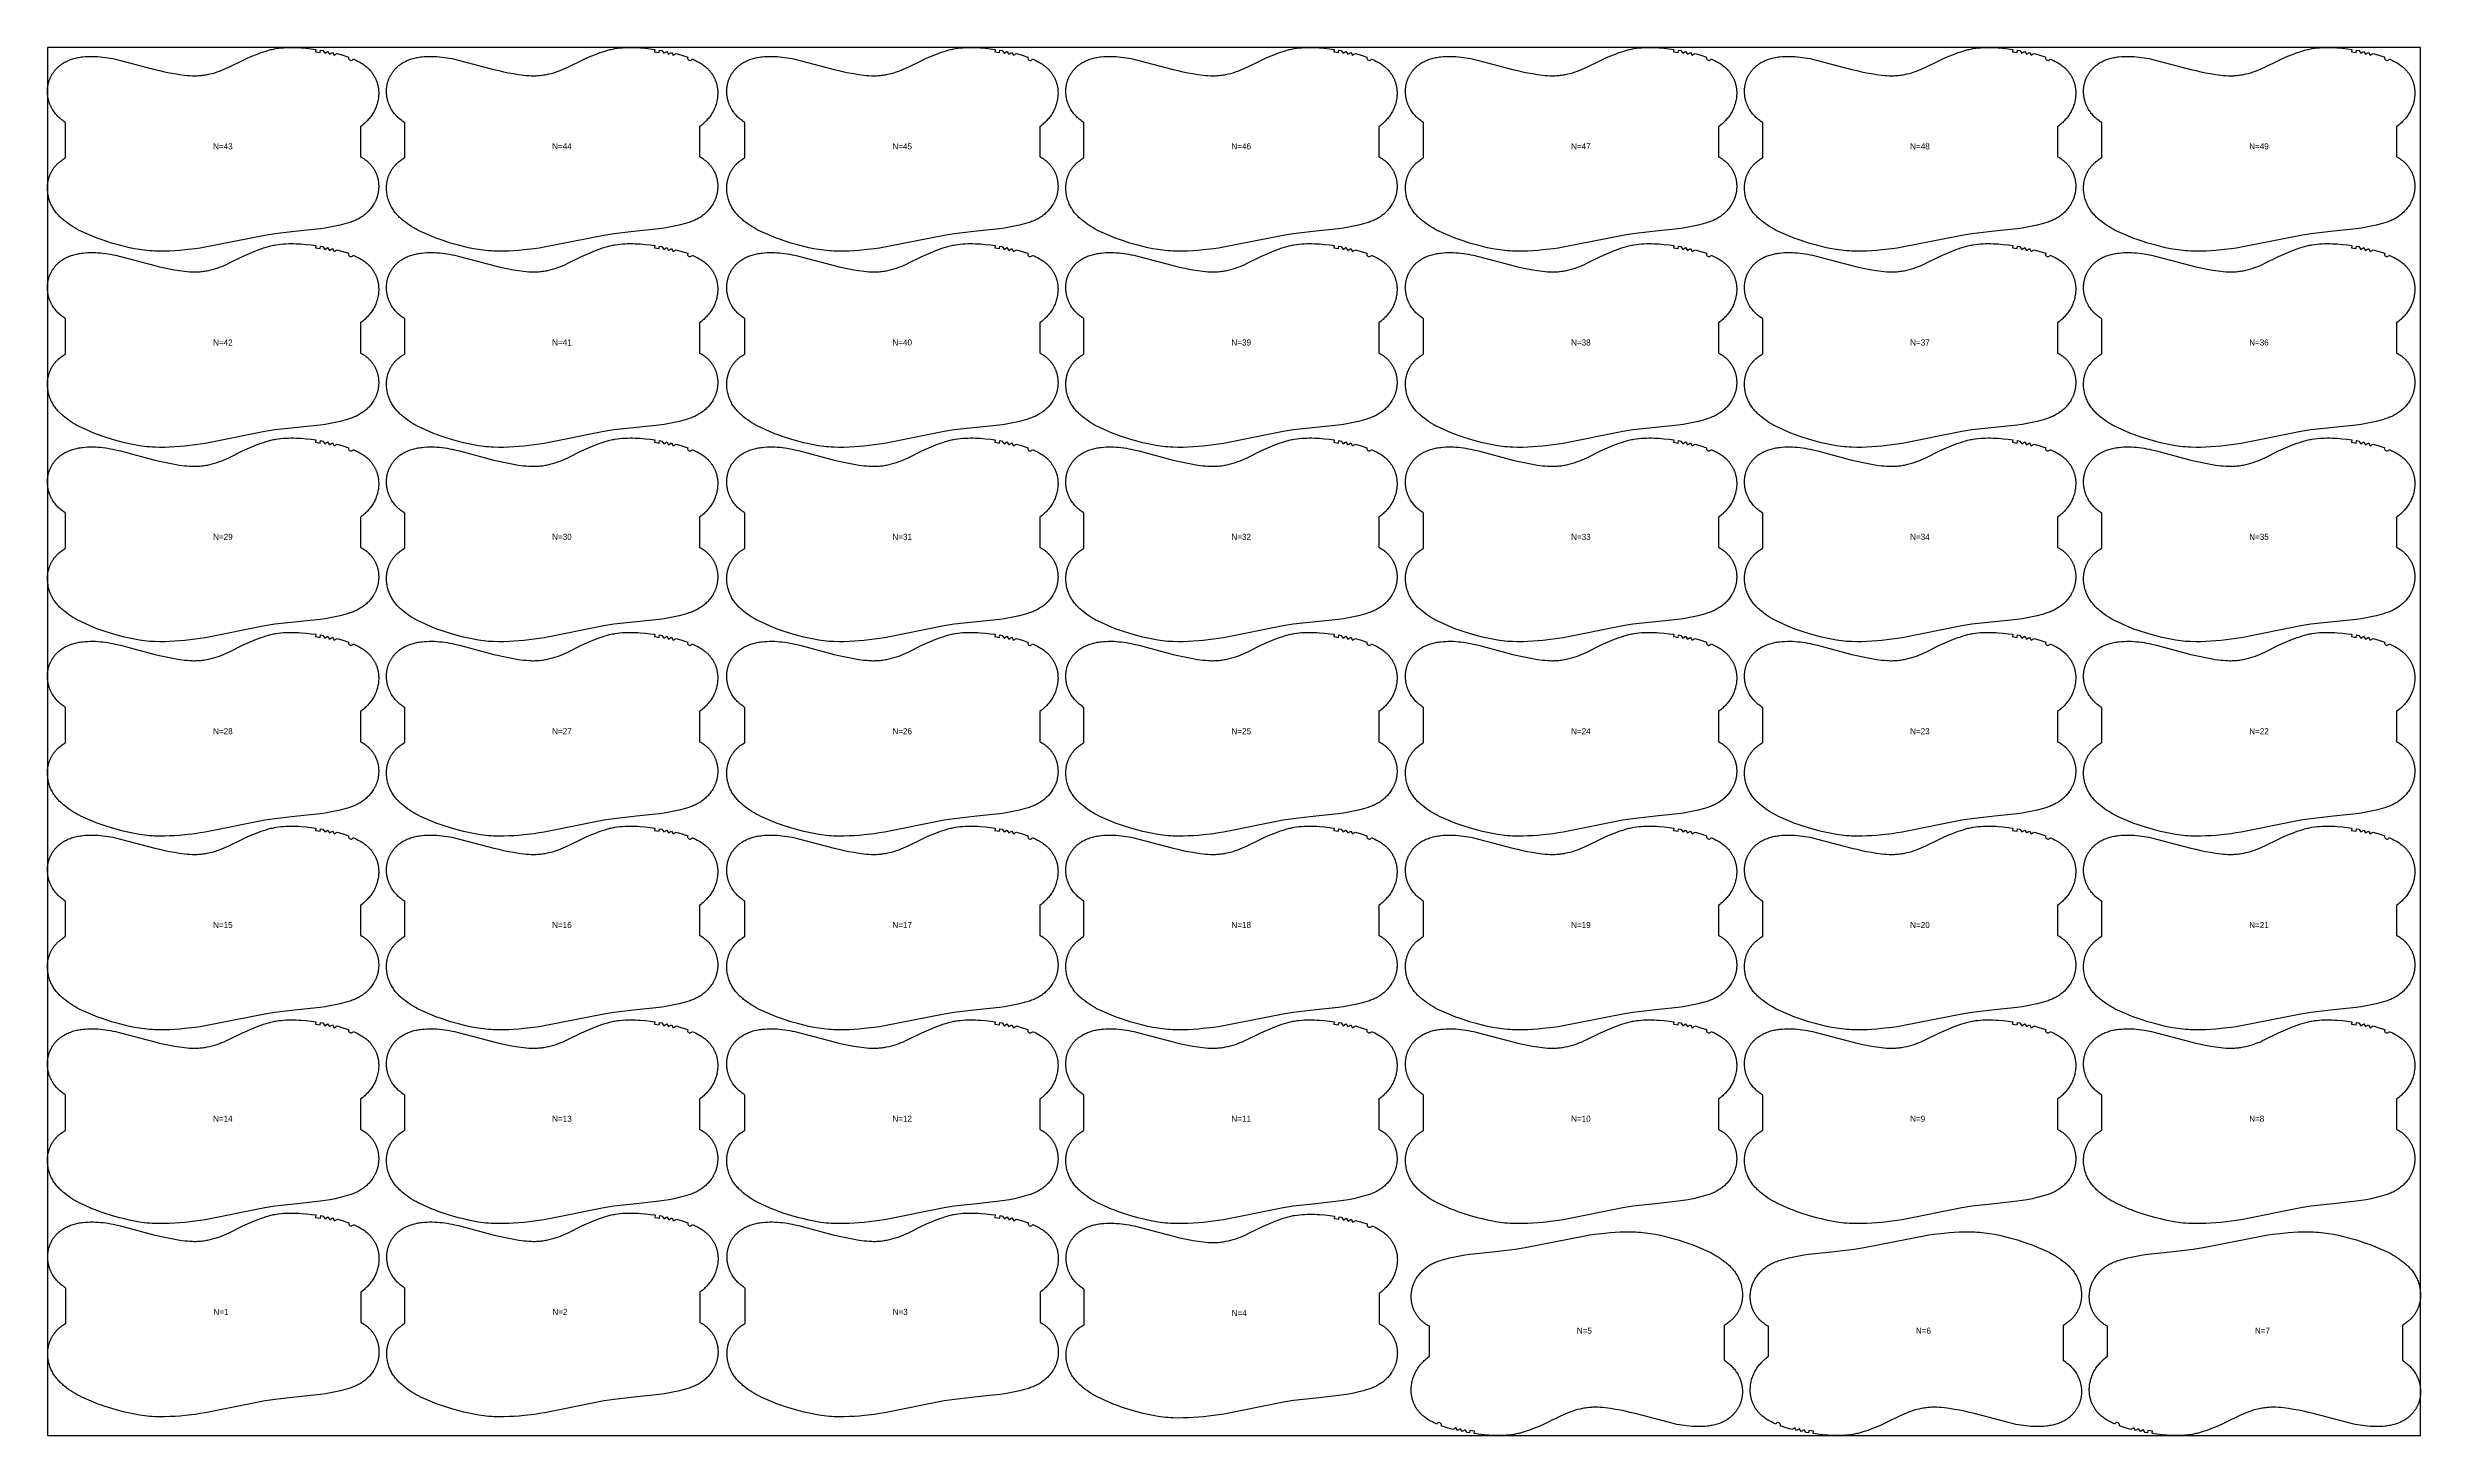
# Model space of a CAD drawing. Header units: inches. Extents: x -5 to 1955, y -83 to 1064.
import ezdxf

# ---------------------------------------------------------------- set-up
doc = ezdxf.new("R2010")
doc.units = ezdxf.units.IN

msp = doc.modelspace()

# ---------------------------------------------------------------- texts
at = {"layer": '1'}
for s, p in [('N=43', (131.9092, 979.7531)), ('N=44', (411.9092, 979.7531)), ('N=45', (692.9092, 979.7531)), ('N=46', (972.9092, 979.7531)), ('N=47', (1253.4092, 979.7531)), ('N=48', (1533.4092, 979.7531)), ('N=49', (1813.4092, 979.7531)), ('N=42', (131.9092, 817.6701)), ('N=41', (411.9092, 817.6701)), ('N=40', (692.9092, 817.6701)), ('N=39', (972.9092, 817.6701)), ('N=38', (1253.4092, 817.6701)), ('N=37', (1533.4092, 817.6701)), ('N=36', (1813.4092, 817.6701)), ('N=29', (131.9092, 657.0871)), ('N=30', (411.9092, 657.0871)), ('N=31', (692.9092, 657.0871)), ('N=32', (972.9092, 657.0871)), ('N=33', (1253.4092, 657.0871)), ('N=34', (1533.4092, 657.0871)), ('N=35', (1813.4092, 657.0871)), ('N=28', (131.9092, 496.5041)), ('N=27', (411.9092, 496.5041)), ('N=26', (692.9092, 496.5041)), ('N=25', (972.9092, 496.5041)), ('N=24', (1253.4092, 496.5041)), ('N=23', (1533.4092, 496.5041)), ('N=22', (1813.4092, 496.5041)), ('N=15', (131.9092, 336.4211)), ('N=16', (411.9092, 336.4211)), ('N=17', (692.9092, 336.4211)), ('N=18', (972.9092, 336.4211)), ('N=19', (1253.4092, 336.4211)), ('N=20', (1533.4092, 336.4211)), ('N=21', (1813.4092, 336.4211)), ('N=14', (131.9092, 176.3381)), ('N=13', (411.9092, 176.3381)), ('N=12', (692.9092, 176.3381)), ('N=11', (972.9092, 176.3381)), ('N=10', (1253.4092, 176.3381)), ('N=9', (1533.4092, 176.3381)), ('N=8', (1813.4092, 176.3381)), ('N=1', (132.1406, 16.7557)), ('N=2', (412.1406, 16.7557)), ('N=3', (693.1406, 16.7557)), ('N=4', (973.1406, 15.7557)), ('N=5', (1258.1406, 1.2557)), ('N=6', (1538.1406, 1.2557)), ('N=7', (1818.1406, 1.2557))]:
    msp.add_text(s, height=5, dxfattribs=at).set_placement(p)

# ---------------------------------------------------------------- linework, layer by layer
at = {"layer": '1'}
for points in [[(-4.8683, -82.9227), (1954.9181, -82.9227), (1954.9181, 1063.9316), (-4.8683, 1063.9316), (-4.8683, -82.9227)], [(247.5715, 1054.427), (250.3776, 1053.1247), (251.7537, 1052.4168), (253.1094, 1051.6685), (254.0142, 1051.1379), (254.9068, 1050.5867), (255.785, 1050.0136), (256.6469, 1049.4173), (257.4902, 1048.7967), (258.3131, 1048.1505), (259.1134, 1047.4774), (259.5044, 1047.1304), (259.8891, 1046.7762), (260.267, 1046.4148), (260.6382, 1046.0462), (261.0024, 1045.6705), (261.3596, 1045.288), (261.7096, 1044.8988), (262.0523, 1044.503), (262.3877, 1044.1008), (262.7155, 1043.6924), (263.0356, 1043.2778), (263.348, 1042.8573), (263.6525, 1042.431), (263.949, 1041.999), (264.2374, 1041.5615), (264.5175, 1041.1187), (264.7893, 1040.6707), (265.0525, 1040.2177), (265.3071, 1039.7598), (265.5531, 1039.2972), (265.7903, 1038.83), (266.0186, 1038.3585), (266.238, 1037.8828), (266.4484, 1037.403), (266.6498, 1036.9195), (266.842, 1036.4322), (267.0249, 1035.9415), (267.1985, 1035.4475), (267.3628, 1034.9503), (267.5176, 1034.4501), (267.6628, 1033.9472), (267.7984, 1033.4416), (267.9244, 1032.9336), (268.0405, 1032.4233), (268.1468, 1031.911), (268.2434, 1031.3967), (268.3302, 1030.8806), (268.4074, 1030.363), (268.4751, 1029.844), (268.5332, 1029.3238), (268.5819, 1028.8025), (268.6213, 1028.2804), (268.6514, 1027.7576), (268.6723, 1027.2342), (268.6867, 1026.1868), (268.6653, 1025.1393), (268.6084, 1024.0934), (268.5167, 1023.0502), (268.3908, 1022.0108), (268.2311, 1020.9761), (268.0383, 1019.9469), (267.8129, 1018.9241), (267.5554, 1017.9087), (267.2663, 1016.9014), (266.9463, 1015.9033), (266.5957, 1014.9152), (266.2147, 1013.9384), (265.8034, 1012.9742), (265.3617, 1012.024), (264.8898, 1011.0889), (264.3876, 1010.1704), (263.8553, 1009.2697), (263.2928, 1008.3882), (262.7005, 1007.5268), (262.08, 1006.6853), (261.4332, 1005.8633), (260.7622, 1005.06), (260.0687, 1004.2751), (259.3547, 1003.508), (258.6222, 1002.7581), (257.873, 1002.0248), (257.1089, 1001.3078), (256.3309, 1000.6064), (255.5396, 999.9202), (254.7358, 999.2487), (253.6867, 998.4176), (253.6867, 973.6004), (254.5088, 973.1539), (255.4123, 972.6235), (256.2973, 972.0626), (257.1624, 971.4716), (257.5869, 971.1649), (258.0058, 970.8506), (258.419, 970.529), (258.8263, 970.1999), (259.2274, 969.8634), (259.6221, 969.5195), (260.0103, 969.1683), (260.3918, 968.8097), (260.7665, 968.4439), (261.134, 968.0709), (261.4944, 967.6909), (261.8474, 967.304), (262.1929, 966.9104), (262.5307, 966.5102), (262.8608, 966.1036), (263.1829, 965.6907), (263.4969, 965.2716), (263.8027, 964.8465), (264.1001, 964.4155), (264.3889, 963.9788), (264.669, 963.5365), (264.9403, 963.0888), (265.2027, 962.6358), (265.4558, 962.1777), (265.6997, 961.7145), (265.9343, 961.2466), (266.1595, 960.774), (266.3754, 960.297), (266.5818, 959.8159), (266.7787, 959.3307), (266.9661, 958.8418), (267.144, 958.3493), (267.3124, 957.8533), (267.4711, 957.3543), (267.6202, 956.8522), (267.7595, 956.3473), (267.8892, 955.8399), (268.0092, 955.3301), (268.1193, 954.8182), (268.2196, 954.3042), (268.3101, 953.7885), (268.3908, 953.2713), (268.4616, 952.7526), (268.5228, 952.2326), (268.5742, 951.7116), (268.6159, 951.1897), (268.648, 950.6671), (268.6705, 950.144), (268.6834, 949.6205), (268.6867, 949.0967), (268.6806, 948.573), (268.665, 948.0494), (268.64, 947.5262), (268.6056, 947.0034), (268.5619, 946.4813), (268.5088, 945.9601), (268.4464, 945.4399), (268.3748, 944.9209), (268.2939, 944.4033), (268.2038, 943.8872), (268.1044, 943.3729), (267.9959, 942.8605), (267.8781, 942.3501), (267.7512, 941.842), (267.6151, 941.3364), (267.4699, 940.8334), (267.3156, 940.3331), (267.1521, 939.8359), (266.9795, 939.3417), (266.7979, 938.851), (266.6071, 938.3637), (266.4074, 937.88), (266.1986, 937.4003), (265.9809, 936.9244), (265.7545, 936.4526), (265.5195, 935.985), (265.2761, 935.5216), (265.0244, 935.0626), (264.7646, 934.608), (264.4968, 934.1579), (263.938, 933.2718), (263.3492, 932.405), (262.7316, 931.5584), (262.0864, 930.7326), (261.4148, 929.9285), (260.7178, 929.1467), (259.9961, 928.3876), (259.2507, 927.652), (258.4824, 926.9403), (257.6921, 926.2532), (256.8807, 925.5911), (256.0489, 924.9548), (255.1978, 924.3445), (254.3284, 923.7606), (253.4417, 923.203), (252.5388, 922.6718), (251.6209, 922.167), (250.6891, 921.6888), (249.7443, 921.2371), (248.7877, 920.812), (247.8204, 920.4132), (246.8436, 920.0385), (245.8583, 919.6856), (244.8659, 919.3518), (242.8639, 918.7319), (240.8469, 918.1589), (236.7924, 917.1011), (232.7126, 916.1549), (228.6062, 915.3255), (224.4759, 914.6242), (220.3264, 914.0529), (201.58, 912.0635), (182.8445, 909.9735), (174.5743, 908.6322), (125.2664, 898.8397), (121.1306, 898.1736), (116.9826, 897.584), (108.6629, 896.5943), (104.4901, 896.2229), (100.3106, 895.9372), (96.1264, 895.7319), (91.9389, 895.6083), (87.7492, 895.5747), (83.5611, 895.6632), (81.4691, 895.7644), (79.3795, 895.9066), (77.2932, 896.0907), (75.2112, 896.3179), (73.1343, 896.5882), (71.0628, 896.899), (66.9371, 897.6281), (62.8353, 898.4792), (58.7559, 899.4321), (54.6975, 900.4716), (48.0808, 902.3598), (42.6569, 904.0684), (38.684, 905.4018), (36.7124, 906.1087), (34.7561, 906.8541), (32.8173, 907.6432), (30.8924, 908.4671), (23.2468, 911.9044), (21.3594, 912.812), (19.4987, 913.77), (18.5811, 914.2729), (17.6725, 914.7922), (15.882, 915.8775), (14.1273, 917.0212), (12.4079, 918.2187), (10.7247, 919.4667), (9.0827, 920.7675), (8.2789, 921.439), (7.4876, 922.1252), (6.7096, 922.8266), (5.9455, 923.5436), (5.1963, 924.2769), (4.4638, 925.0268), (3.7498, 925.7939), (3.0563, 926.5788), (2.3853, 927.3821), (1.7385, 928.2041), (1.118, 929.0456), (0.5257, 929.907), (-0.0368, 930.7885), (-0.5691, 931.6892), (-1.0713, 932.6077), (-1.5432, 933.5428), (-1.9849, 934.493), (-2.3962, 935.4572), (-2.7772, 936.434), (-3.1278, 937.4221), (-3.4478, 938.4202), (-3.7369, 939.4275), (-3.9944, 940.4429), (-4.2198, 941.4657), (-4.4126, 942.4949), (-4.5723, 943.5296), (-4.6982, 944.569), (-4.7899, 945.6122), (-4.8468, 946.6581), (-4.8683, 947.7056), (-4.8538, 948.7531), (-4.8329, 949.2764), (-4.8028, 949.7992), (-4.7634, 950.3213), (-4.7147, 950.8426), (-4.6566, 951.3628), (-4.5889, 951.8818), (-4.5117, 952.3994), (-4.4249, 952.9155), (-4.3283, 953.4298), (-4.222, 953.9421), (-4.1059, 954.4524), (-3.98, 954.9604), (-3.8443, 955.466), (-3.6991, 955.9689), (-3.5443, 956.4691), (-3.3801, 956.9663), (-3.2064, 957.4603), (-3.0235, 957.951), (-2.8313, 958.4383), (-2.63, 958.9218), (-2.4195, 959.4016), (-2.2001, 959.8773), (-1.9718, 960.3488), (-1.7346, 960.816), (-1.4887, 961.2786), (-1.234, 961.7365), (-0.9708, 962.1896), (-0.699, 962.6375), (-0.4189, 963.0804), (-0.1305, 963.5178), (0.166, 963.9498), (0.4705, 964.3761), (0.7829, 964.7966), (1.103, 965.2112), (1.4308, 965.6196), (1.7662, 966.0218), (2.1089, 966.4176), (2.4589, 966.8068), (2.8161, 967.1893), (3.1803, 967.565), (3.5515, 967.9336), (3.9294, 968.295), (4.314, 968.6492), (4.7051, 968.9962), (5.5054, 969.6693), (6.3282, 970.3155), (7.1716, 970.9361), (8.0335, 971.5324), (8.9117, 972.1055), (9.8043, 972.6567), (10.1317, 972.8487), (10.1317, 1001.8383), (9.4901, 1002.2418), (8.6207, 1002.8257), (7.7696, 1003.436), (6.9378, 1004.0723), (6.1264, 1004.7344), (5.3361, 1005.4215), (4.5678, 1006.1332), (3.8224, 1006.8688), (3.1007, 1007.6279), (2.4037, 1008.4097), (1.7321, 1009.2138), (1.0869, 1010.0396), (0.4693, 1010.8862), (-0.1195, 1011.753), (-0.6784, 1012.6391), (-0.9461, 1013.0892), (-1.2059, 1013.5438), (-1.4576, 1014.0028), (-1.701, 1014.4662), (-1.936, 1014.9338), (-2.1624, 1015.4056), (-2.3801, 1015.8814), (-2.5889, 1016.3612), (-2.7886, 1016.8448), (-2.9794, 1017.3321), (-3.161, 1017.8229), (-3.3336, 1018.3171), (-3.4971, 1018.8143), (-3.6514, 1019.3146), (-3.7966, 1019.8176), (-3.9327, 1020.3232), (-4.0596, 1020.8313), (-4.1774, 1021.3417), (-4.2859, 1021.8541), (-4.3853, 1022.3684), (-4.4754, 1022.8845), (-4.5563, 1023.4021), (-4.6279, 1023.9211), (-4.6903, 1024.4413), (-4.7434, 1024.9625), (-4.7871, 1025.4846), (-4.8215, 1026.0074), (-4.8465, 1026.5306), (-4.8621, 1027.0542), (-4.8683, 1027.5779), (-4.8649, 1028.1017), (-4.852, 1028.6252), (-4.8295, 1029.1483), (-4.7974, 1029.6709), (-4.7557, 1030.1928), (-4.7043, 1030.7138), (-4.6431, 1031.2338), (-4.5723, 1031.7525), (-4.4916, 1032.2697), (-4.4011, 1032.7854), (-4.3008, 1033.2993), (-4.1907, 1033.8113), (-4.0707, 1034.3211), (-3.9411, 1034.8285), (-3.8017, 1035.3334), (-3.6526, 1035.8354), (-3.4939, 1036.3345), (-3.3255, 1036.8305), (-3.1476, 1037.323), (-2.9602, 1037.8119), (-2.7633, 1038.2971), (-2.5569, 1038.7782), (-2.341, 1039.2552), (-2.1158, 1039.7277), (-1.8812, 1040.1957), (-1.6373, 1040.6589), (-1.3842, 1041.117), (-1.1219, 1041.57), (-0.8506, 1042.0177), (-0.5704, 1042.46), (-0.2816, 1042.8967), (0.0158, 1043.3277), (0.3216, 1043.7528), (0.6356, 1044.1719), (0.9577, 1044.5848), (1.2877, 1044.9914), (1.6256, 1045.3916), (1.9711, 1045.7852), (2.3241, 1046.1721), (2.6845, 1046.5521), (3.052, 1046.9251), (3.4266, 1047.2909), (3.8082, 1047.6495), (4.1964, 1048.0007), (4.5911, 1048.3446), (4.9922, 1048.6811), (5.3995, 1049.0102), (5.8126, 1049.3318), (6.2316, 1049.6461), (6.6561, 1049.9528), (7.5211, 1050.5438), (8.4062, 1051.1047), (9.3097, 1051.6351), (10.2302, 1052.1351), (11.1662, 1052.6043), (12.1166, 1053.0434), (13.0801, 1053.4527), (14.0556, 1053.8327), (15.042, 1054.184), (16.0381, 1054.507), (17.0429, 1054.8023), (18.055, 1055.0704), (19.0736, 1055.3118), (20.0978, 1055.5277), (21.127, 1055.7196), (22.1604, 1055.8886), (23.1976, 1056.036), (24.2377, 1056.1633), (26.3243, 1056.3625), (28.4154, 1056.4951), (30.5089, 1056.5639), (32.6032, 1056.5703), (34.6965, 1056.5156), (36.7874, 1056.4016), (38.875, 1056.2325), (40.9584, 1056.0128), (43.0368, 1055.7471), (45.1094, 1055.4391), (47.175, 1055.089), (49.2324, 1054.6958), (51.2807, 1054.2587), (55.3499, 1053.2663), (83.6945, 1045.741), (87.7681, 1044.7628), (91.8587, 1043.8576), (95.9658, 1043.0315), (100.0874, 1042.2819), (104.2223, 1041.612), (108.3746, 1041.0567), (110.4587, 1040.8364), (112.5471, 1040.667), (114.6385, 1040.5601), (115.685, 1040.5337), (116.7316, 1040.5272), (117.7783, 1040.5418), (118.8247, 1040.5775), (119.8703, 1040.6339), (120.9148, 1040.7106), (121.9578, 1040.8073), (122.9988, 1040.9236), (124.0375, 1041.0593), (125.0734, 1041.2138), (126.1062, 1041.387), (127.1357, 1041.5781), (129.1845, 1042.0125), (131.2185, 1042.5128), (133.2369, 1043.0747), (135.2384, 1043.6948), (137.2207, 1044.3729), (139.1815, 1045.1096), (141.1182, 1045.9056), (143.0299, 1046.759), (144.9213, 1047.658), (156.1649, 1053.2762), (159.9785, 1055.0095), (163.8388, 1056.6377), (167.7346, 1058.1763), (171.6644, 1059.6292), (173.6427, 1060.3212), (175.6326, 1060.977), (177.6373, 1061.5818), (178.6462, 1061.8603), (179.6598, 1062.1205), (180.6785, 1062.3608), (181.7019, 1062.5815), (182.7295, 1062.783), (183.7608, 1062.9659), (185.8328, 1063.2781), (187.9139, 1063.5224), (190.0006, 1063.7037), (192.0913, 1063.828), (194.1846, 1063.9018), (196.2793, 1063.9316), (198.3741, 1063.9227), (200.4683, 1063.876), (202.5611, 1063.7911), (204.6519, 1063.6677), (208.8255, 1063.3113), (212.9884, 1062.8389), (216.6596, 1062.3506), (216.3787, 1060.3704), (220.2927, 1059.7749), (220.614, 1061.7489), (222.5863, 1061.4168), (224.1874, 1059.0958), (226.5182, 1060.6817), (228.0542, 1058.3192), (230.4277, 1059.8372), (231.8896, 1057.4288), (234.3091, 1058.8721), (239.0998, 1057.4443), (243.8571, 1055.909), (243.728, 1055.3025), (243.7908, 1054.6856), (244.0396, 1054.1177), (244.4504, 1053.6532), (244.9837, 1053.3369), (245.5883, 1053.1992), (246.206, 1053.2533), (246.7774, 1053.4941), (247.2476, 1053.8983), (247.5715, 1054.427)], [(527.5715, 1054.427), (530.3776, 1053.1247), (531.7537, 1052.4168), (533.1094, 1051.6685), (534.0142, 1051.1379), (534.9068, 1050.5867), (535.785, 1050.0136), (536.6469, 1049.4173), (537.4902, 1048.7967), (538.3131, 1048.1505), (539.1134, 1047.4774), (539.5044, 1047.1304), (539.8891, 1046.7762), (540.267, 1046.4148), (540.6382, 1046.0462), (541.0024, 1045.6705), (541.3596, 1045.288), (541.7096, 1044.8988), (542.0523, 1044.503), (542.3877, 1044.1008), (542.7155, 1043.6924), (543.0356, 1043.2778), (543.348, 1042.8573), (543.6525, 1042.431), (543.949, 1041.999), (544.2374, 1041.5615), (544.5175, 1041.1187), (544.7893, 1040.6707), (545.0525, 1040.2177), (545.3071, 1039.7598), (545.5531, 1039.2972), (545.7903, 1038.83), (546.0186, 1038.3585), (546.238, 1037.8828), (546.4484, 1037.403), (546.6498, 1036.9195), (546.842, 1036.4322), (547.0249, 1035.9415), (547.1985, 1035.4475), (547.3628, 1034.9503), (547.5176, 1034.4501), (547.6628, 1033.9472), (547.7984, 1033.4416), (547.9244, 1032.9336), (548.0405, 1032.4233), (548.1468, 1031.911), (548.2434, 1031.3967), (548.3302, 1030.8806), (548.4074, 1030.363), (548.4751, 1029.844), (548.5332, 1029.3238), (548.5819, 1028.8025), (548.6213, 1028.2804), (548.6514, 1027.7576), (548.6723, 1027.2342), (548.6867, 1026.1868), (548.6653, 1025.1393), (548.6084, 1024.0934), (548.5167, 1023.0502), (548.3908, 1022.0108), (548.2311, 1020.9761), (548.0383, 1019.9469), (547.8129, 1018.9241), (547.5554, 1017.9087), (547.2663, 1016.9014), (546.9463, 1015.9033), (546.5957, 1014.9152), (546.2147, 1013.9384), (545.8034, 1012.9742), (545.3617, 1012.024), (544.8898, 1011.0889), (544.3876, 1010.1704), (543.8553, 1009.2697), (543.2928, 1008.3882), (542.7005, 1007.5268), (542.08, 1006.6853), (541.4332, 1005.8633), (540.7622, 1005.06), (540.0687, 1004.2751), (539.3547, 1003.508), (538.6222, 1002.7581), (537.873, 1002.0248), (537.1089, 1001.3078), (536.3309, 1000.6064), (535.5396, 999.9202), (534.7358, 999.2487), (533.6867, 998.4176), (533.6867, 973.6004), (534.5088, 973.1539), (535.4123, 972.6235), (536.2973, 972.0626), (537.1624, 971.4716), (537.5869, 971.1649), (538.0058, 970.8506), (538.419, 970.529), (538.8263, 970.1999), (539.2274, 969.8634), (539.6221, 969.5195), (540.0103, 969.1683), (540.3918, 968.8097), (540.7665, 968.4439), (541.134, 968.0709), (541.4944, 967.6909), (541.8474, 967.304), (542.1929, 966.9104), (542.5307, 966.5102), (542.8608, 966.1036), (543.1829, 965.6907), (543.4969, 965.2716), (543.8027, 964.8465), (544.1001, 964.4155), (544.3889, 963.9788), (544.669, 963.5365), (544.9403, 963.0888), (545.2027, 962.6358), (545.4558, 962.1777), (545.6997, 961.7145), (545.9343, 961.2466), (546.1595, 960.774), (546.3754, 960.297), (546.5818, 959.8159), (546.7787, 959.3307), (546.9661, 958.8418), (547.144, 958.3493), (547.3124, 957.8533), (547.4711, 957.3543), (547.6202, 956.8522), (547.7595, 956.3473), (547.8892, 955.8399), (548.0092, 955.3301), (548.1193, 954.8182), (548.2196, 954.3042), (548.3101, 953.7885), (548.3908, 953.2713), (548.4616, 952.7526), (548.5228, 952.2326), (548.5742, 951.7116), (548.6159, 951.1897), (548.648, 950.6671), (548.6705, 950.144), (548.6834, 949.6205), (548.6867, 949.0967), (548.6806, 948.573), (548.665, 948.0494), (548.64, 947.5262), (548.6056, 947.0034), (548.5619, 946.4813), (548.5088, 945.9601), (548.4464, 945.4399), (548.3748, 944.9209), (548.2939, 944.4033), (548.2038, 943.8872), (548.1044, 943.3729), (547.9959, 942.8605), (547.8781, 942.3501), (547.7512, 941.842), (547.6151, 941.3364), (547.4699, 940.8334), (547.3156, 940.3331), (547.1521, 939.8359), (546.9795, 939.3417), (546.7979, 938.851), (546.6071, 938.3637), (546.4074, 937.88), (546.1986, 937.4003), (545.9809, 936.9244), (545.7545, 936.4526), (545.5195, 935.985), (545.2761, 935.5216), (545.0244, 935.0626), (544.7646, 934.608), (544.4968, 934.1579), (543.938, 933.2718), (543.3492, 932.405), (542.7316, 931.5584), (542.0864, 930.7326), (541.4148, 929.9285), (540.7178, 929.1467), (539.9961, 928.3876), (539.2507, 927.652), (538.4824, 926.9403), (537.6921, 926.2532), (536.8807, 925.5911), (536.0489, 924.9548), (535.1978, 924.3445), (534.3284, 923.7606), (533.4417, 923.203), (532.5388, 922.6718), (531.6209, 922.167), (530.6891, 921.6888), (529.7443, 921.2371), (528.7877, 920.812), (527.8204, 920.4132), (526.8436, 920.0385), (525.8583, 919.6856), (524.8659, 919.3518), (522.8639, 918.7319), (520.8469, 918.1589), (516.7924, 917.1011), (512.7126, 916.1549), (508.6062, 915.3255), (504.4759, 914.6242), (500.3264, 914.0529), (481.58, 912.0635), (462.8445, 909.9735), (454.5743, 908.6322), (405.2664, 898.8397), (401.1306, 898.1736), (396.9826, 897.584), (388.6629, 896.5943), (384.4901, 896.2229), (380.3106, 895.9372), (376.1264, 895.7319), (371.9389, 895.6083), (367.7492, 895.5747), (363.5611, 895.6632), (361.4691, 895.7644), (359.3795, 895.9066), (357.2932, 896.0907), (355.2112, 896.3179), (353.1343, 896.5882), (351.0628, 896.899), (346.9371, 897.6281), (342.8353, 898.4792), (338.7559, 899.4321), (334.6975, 900.4716), (328.0808, 902.3598), (322.6569, 904.0684), (318.684, 905.4018), (316.7124, 906.1087), (314.7561, 906.8541), (312.8173, 907.6432), (310.8924, 908.4671), (303.2468, 911.9044), (301.3594, 912.812), (299.4987, 913.77), (298.5811, 914.2729), (297.6725, 914.7922), (295.882, 915.8775), (294.1273, 917.0212), (292.4079, 918.2187), (290.7247, 919.4667), (289.0827, 920.7675), (288.2789, 921.439), (287.4876, 922.1252), (286.7096, 922.8266), (285.9455, 923.5436), (285.1963, 924.2769), (284.4638, 925.0268), (283.7498, 925.7939), (283.0563, 926.5788), (282.3853, 927.3821), (281.7385, 928.2041), (281.118, 929.0456), (280.5257, 929.907), (279.9632, 930.7885), (279.4309, 931.6892), (278.9287, 932.6077), (278.4568, 933.5428), (278.0151, 934.493), (277.6038, 935.4572), (277.2228, 936.434), (276.8722, 937.4221), (276.5522, 938.4202), (276.2631, 939.4275), (276.0056, 940.4429), (275.7802, 941.4657), (275.5874, 942.4949), (275.4277, 943.5296), (275.3018, 944.569), (275.2101, 945.6122), (275.1532, 946.6581), (275.1317, 947.7056), (275.1462, 948.7531), (275.1671, 949.2764), (275.1972, 949.7992), (275.2366, 950.3213), (275.2853, 950.8426), (275.3434, 951.3628), (275.4111, 951.8818), (275.4883, 952.3994), (275.5751, 952.9155), (275.6717, 953.4298), (275.778, 953.9421), (275.8941, 954.4524), (276.02, 954.9604), (276.1557, 955.466), (276.3009, 955.9689), (276.4557, 956.4691), (276.6199, 956.9663), (276.7936, 957.4603), (276.9765, 957.951), (277.1687, 958.4383), (277.37, 958.9218), (277.5805, 959.4016), (277.7999, 959.8773), (278.0282, 960.3488), (278.2654, 960.816), (278.5113, 961.2786), (278.766, 961.7365), (279.0292, 962.1896), (279.301, 962.6375), (279.5811, 963.0804), (279.8695, 963.5178), (280.166, 963.9498), (280.4705, 964.3761), (280.7829, 964.7966), (281.103, 965.2112), (281.4308, 965.6196), (281.7662, 966.0218), (282.1089, 966.4176), (282.4589, 966.8068), (282.8161, 967.1893), (283.1803, 967.565), (283.5515, 967.9336), (283.9294, 968.295), (284.314, 968.6492), (284.7051, 968.9962), (285.5054, 969.6693), (286.3282, 970.3155), (287.1716, 970.9361), (288.0335, 971.5324), (288.9117, 972.1055), (289.8043, 972.6567), (290.1317, 972.8487), (290.1317, 1001.8383), (289.4901, 1002.2418), (288.6207, 1002.8257), (287.7696, 1003.436), (286.9378, 1004.0723), (286.1264, 1004.7344), (285.3361, 1005.4215), (284.5678, 1006.1332), (283.8224, 1006.8688), (283.1007, 1007.6279), (282.4037, 1008.4097), (281.7321, 1009.2138), (281.0869, 1010.0396), (280.4693, 1010.8862), (279.8805, 1011.753), (279.3216, 1012.6391), (279.0539, 1013.0892), (278.7941, 1013.5438), (278.5424, 1014.0028), (278.299, 1014.4662), (278.064, 1014.9338), (277.8376, 1015.4056), (277.6199, 1015.8814), (277.4111, 1016.3612), (277.2114, 1016.8448), (277.0206, 1017.3321), (276.839, 1017.8229), (276.6664, 1018.3171), (276.5029, 1018.8143), (276.3486, 1019.3146), (276.2034, 1019.8176), (276.0673, 1020.3232), (275.9404, 1020.8313), (275.8226, 1021.3417), (275.7141, 1021.8541), (275.6147, 1022.3684), (275.5246, 1022.8845), (275.4437, 1023.4021), (275.3721, 1023.9211), (275.3097, 1024.4413), (275.2566, 1024.9625), (275.2129, 1025.4846), (275.1785, 1026.0074), (275.1535, 1026.5306), (275.1379, 1027.0542), (275.1317, 1027.5779), (275.1351, 1028.1017), (275.148, 1028.6252), (275.1705, 1029.1483), (275.2026, 1029.6709), (275.2443, 1030.1928), (275.2957, 1030.7138), (275.3569, 1031.2338), (275.4277, 1031.7525), (275.5084, 1032.2697), (275.5989, 1032.7854), (275.6992, 1033.2993), (275.8093, 1033.8113), (275.9293, 1034.3211), (276.0589, 1034.8285), (276.1983, 1035.3334), (276.3474, 1035.8354), (276.5061, 1036.3345), (276.6745, 1036.8305), (276.8524, 1037.323), (277.0398, 1037.8119), (277.2367, 1038.2971), (277.4431, 1038.7782), (277.659, 1039.2552), (277.8842, 1039.7277), (278.1188, 1040.1957), (278.3627, 1040.6589), (278.6158, 1041.117), (278.8781, 1041.57), (279.1494, 1042.0177), (279.4296, 1042.46), (279.7184, 1042.8967), (280.0158, 1043.3277), (280.3216, 1043.7528), (280.6356, 1044.1719), (280.9577, 1044.5848), (281.2877, 1044.9914), (281.6256, 1045.3916), (281.9711, 1045.7852), (282.3241, 1046.1721), (282.6845, 1046.5521), (283.052, 1046.9251), (283.4266, 1047.2909), (283.8082, 1047.6495), (284.1964, 1048.0007), (284.5911, 1048.3446), (284.9922, 1048.6811), (285.3995, 1049.0102), (285.8126, 1049.3318), (286.2316, 1049.6461), (286.6561, 1049.9528), (287.5211, 1050.5438), (288.4062, 1051.1047), (289.3097, 1051.6351), (290.2302, 1052.1351), (291.1662, 1052.6043), (292.1166, 1053.0434), (293.0801, 1053.4527), (294.0556, 1053.8327), (295.042, 1054.184), (296.0381, 1054.507), (297.0429, 1054.8023), (298.055, 1055.0704), (299.0736, 1055.3118), (300.0978, 1055.5277), (301.127, 1055.7196), (302.1604, 1055.8886), (303.1976, 1056.036), (304.2377, 1056.1633), (306.3243, 1056.3625), (308.4154, 1056.4951), (310.5089, 1056.5639), (312.6032, 1056.5703), (314.6965, 1056.5156), (316.7874, 1056.4016), (318.875, 1056.2325), (320.9584, 1056.0128), (323.0368, 1055.7471), (325.1094, 1055.4391), (327.175, 1055.089), (329.2324, 1054.6958), (331.2807, 1054.2587), (335.3499, 1053.2663), (363.6945, 1045.741), (367.7681, 1044.7628), (371.8587, 1043.8576), (375.9658, 1043.0315), (380.0874, 1042.2819), (384.2223, 1041.612), (388.3746, 1041.0567), (390.4587, 1040.8364), (392.5471, 1040.667), (394.6385, 1040.5601), (395.685, 1040.5337), (396.7316, 1040.5272), (397.7783, 1040.5418), (398.8247, 1040.5775), (399.8703, 1040.6339), (400.9148, 1040.7106), (401.9578, 1040.8073), (402.9988, 1040.9236), (404.0375, 1041.0593), (405.0734, 1041.2138), (406.1062, 1041.387), (407.1357, 1041.5781), (409.1845, 1042.0125), (411.2185, 1042.5128), (413.2369, 1043.0747), (415.2384, 1043.6948), (417.2207, 1044.3729), (419.1815, 1045.1096), (421.1182, 1045.9056), (423.0299, 1046.759), (424.9213, 1047.658), (436.1649, 1053.2762), (439.9785, 1055.0095), (443.8388, 1056.6377), (447.7346, 1058.1763), (451.6644, 1059.6292), (453.6427, 1060.3212), (455.6326, 1060.977), (457.6373, 1061.5818), (458.6462, 1061.8603), (459.6598, 1062.1205), (460.6785, 1062.3608), (461.7019, 1062.5815), (462.7295, 1062.783), (463.7608, 1062.9659), (465.8328, 1063.2781), (467.9139, 1063.5224), (470.0006, 1063.7037), (472.0913, 1063.828), (474.1846, 1063.9018), (476.2793, 1063.9316), (478.3741, 1063.9227), (480.4683, 1063.876), (482.5611, 1063.7911), (484.6519, 1063.6677), (488.8255, 1063.3113), (492.9884, 1062.8389), (496.6596, 1062.3506), (496.3787, 1060.3704), (500.2927, 1059.7749), (500.614, 1061.7489), (502.5863, 1061.4168), (504.1874, 1059.0958), (506.5182, 1060.6817), (508.0542, 1058.3192), (510.4277, 1059.8372), (511.8896, 1057.4288), (514.3091, 1058.8721), (519.0998, 1057.4443), (523.8571, 1055.909), (523.728, 1055.3025), (523.7908, 1054.6856), (524.0396, 1054.1177), (524.4504, 1053.6532), (524.9837, 1053.3369), (525.5883, 1053.1992), (526.206, 1053.2533), (526.7774, 1053.4941), (527.2476, 1053.8983), (527.5715, 1054.427)], [(808.5715, 1054.427), (811.3776, 1053.1247), (812.7537, 1052.4168), (814.1094, 1051.6685), (815.0142, 1051.1379), (815.9068, 1050.5867), (816.785, 1050.0136), (817.6469, 1049.4173), (818.4902, 1048.7967), (819.3131, 1048.1505), (820.1134, 1047.4774), (820.5044, 1047.1304), (820.8891, 1046.7762), (821.267, 1046.4148), (821.6382, 1046.0462), (822.0024, 1045.6705), (822.3596, 1045.288), (822.7096, 1044.8988), (823.0523, 1044.503), (823.3877, 1044.1008), (823.7155, 1043.6924), (824.0356, 1043.2778), (824.348, 1042.8573), (824.6525, 1042.431), (824.949, 1041.999), (825.2374, 1041.5615), (825.5175, 1041.1187), (825.7893, 1040.6707), (826.0525, 1040.2177), (826.3071, 1039.7598), (826.5531, 1039.2972), (826.7903, 1038.83), (827.0186, 1038.3585), (827.238, 1037.8828), (827.4484, 1037.403), (827.6498, 1036.9195), (827.842, 1036.4322), (828.0249, 1035.9415), (828.1985, 1035.4475), (828.3628, 1034.9503), (828.5176, 1034.4501), (828.6628, 1033.9472), (828.7984, 1033.4416), (828.9244, 1032.9336), (829.0405, 1032.4233), (829.1468, 1031.911), (829.2434, 1031.3967), (829.3302, 1030.8806), (829.4074, 1030.363), (829.4751, 1029.844), (829.5332, 1029.3238), (829.5819, 1028.8025), (829.6213, 1028.2804), (829.6514, 1027.7576), (829.6723, 1027.2342), (829.6867, 1026.1868), (829.6653, 1025.1393), (829.6084, 1024.0934), (829.5167, 1023.0502), (829.3908, 1022.0108), (829.2311, 1020.9761), (829.0383, 1019.9469), (828.8129, 1018.9241), (828.5554, 1017.9087), (828.2663, 1016.9014), (827.9463, 1015.9033), (827.5957, 1014.9152), (827.2147, 1013.9384), (826.8034, 1012.9742), (826.3617, 1012.024), (825.8898, 1011.0889), (825.3876, 1010.1704), (824.8553, 1009.2697), (824.2928, 1008.3882), (823.7005, 1007.5268), (823.08, 1006.6853), (822.4332, 1005.8633), (821.7622, 1005.06), (821.0687, 1004.2751), (820.3547, 1003.508), (819.6222, 1002.7581), (818.873, 1002.0248), (818.1089, 1001.3078), (817.3309, 1000.6064), (816.5396, 999.9202), (815.7358, 999.2487), (814.6867, 998.4176), (814.6867, 973.6004), (815.5088, 973.1539), (816.4123, 972.6235), (817.2973, 972.0626), (818.1624, 971.4716), (818.5869, 971.1649), (819.0058, 970.8506), (819.419, 970.529), (819.8263, 970.1999), (820.2274, 969.8634), (820.6221, 969.5195), (821.0103, 969.1683), (821.3918, 968.8097), (821.7665, 968.4439), (822.134, 968.0709), (822.4944, 967.6909), (822.8474, 967.304), (823.1929, 966.9104), (823.5307, 966.5102), (823.8608, 966.1036), (824.1829, 965.6907), (824.4969, 965.2716), (824.8027, 964.8465), (825.1001, 964.4155), (825.3889, 963.9788), (825.669, 963.5365), (825.9403, 963.0888), (826.2027, 962.6358), (826.4558, 962.1777), (826.6997, 961.7145), (826.9343, 961.2466), (827.1595, 960.774), (827.3754, 960.297), (827.5818, 959.8159), (827.7787, 959.3307), (827.9661, 958.8418), (828.144, 958.3493), (828.3124, 957.8533), (828.4711, 957.3543), (828.6202, 956.8522), (828.7595, 956.3473), (828.8892, 955.8399), (829.0092, 955.3301), (829.1193, 954.8182), (829.2196, 954.3042), (829.3101, 953.7885), (829.3908, 953.2713), (829.4616, 952.7526), (829.5228, 952.2326), (829.5742, 951.7116), (829.6159, 951.1897), (829.648, 950.6671), (829.6705, 950.144), (829.6834, 949.6205), (829.6867, 949.0967), (829.6806, 948.573), (829.665, 948.0494), (829.64, 947.5262), (829.6056, 947.0034), (829.5619, 946.4813), (829.5088, 945.9601), (829.4464, 945.4399), (829.3748, 944.9209), (829.2939, 944.4033), (829.2038, 943.8872), (829.1044, 943.3729), (828.9959, 942.8605), (828.8781, 942.3501), (828.7512, 941.842), (828.6151, 941.3364), (828.4699, 940.8334), (828.3156, 940.3331), (828.1521, 939.8359), (827.9795, 939.3417), (827.7979, 938.851), (827.6071, 938.3637), (827.4074, 937.88), (827.1986, 937.4003), (826.9809, 936.9244), (826.7545, 936.4526), (826.5195, 935.985), (826.2761, 935.5216), (826.0244, 935.0626), (825.7646, 934.608), (825.4968, 934.1579), (824.938, 933.2718), (824.3492, 932.405), (823.7316, 931.5584), (823.0864, 930.7326), (822.4148, 929.9285), (821.7178, 929.1467), (820.9961, 928.3876), (820.2507, 927.652), (819.4824, 926.9403), (818.6921, 926.2532), (817.8807, 925.5911), (817.0489, 924.9548), (816.1978, 924.3445), (815.3284, 923.7606), (814.4417, 923.203), (813.5388, 922.6718), (812.6209, 922.167), (811.6891, 921.6888), (810.7443, 921.2371), (809.7877, 920.812), (808.8204, 920.4132), (807.8436, 920.0385), (806.8583, 919.6856), (805.8659, 919.3518), (803.8639, 918.7319), (801.8469, 918.1589), (797.7924, 917.1011), (793.7126, 916.1549), (789.6062, 915.3255), (785.4759, 914.6242), (781.3264, 914.0529), (762.58, 912.0635), (743.8445, 909.9735), (735.5743, 908.6322), (686.2664, 898.8397), (682.1306, 898.1736), (677.9826, 897.584), (669.6629, 896.5943), (665.4901, 896.2229), (661.3106, 895.9372), (657.1264, 895.7319), (652.9389, 895.6083), (648.7492, 895.5747), (644.5611, 895.6632), (642.4691, 895.7644), (640.3795, 895.9066), (638.2932, 896.0907), (636.2112, 896.3179), (634.1343, 896.5882), (632.0628, 896.899), (627.9371, 897.6281), (623.8353, 898.4792), (619.7559, 899.4321), (615.6975, 900.4716), (609.0808, 902.3598), (603.6569, 904.0684), (599.684, 905.4018), (597.7124, 906.1087), (595.7561, 906.8541), (593.8173, 907.6432), (591.8924, 908.4671), (584.2468, 911.9044), (582.3594, 912.812), (580.4987, 913.77), (579.5811, 914.2729), (578.6725, 914.7922), (576.882, 915.8775), (575.1273, 917.0212), (573.4079, 918.2187), (571.7247, 919.4667), (570.0827, 920.7675), (569.2789, 921.439), (568.4876, 922.1252), (567.7096, 922.8266), (566.9455, 923.5436), (566.1963, 924.2769), (565.4638, 925.0268), (564.7498, 925.7939), (564.0563, 926.5788), (563.3853, 927.3821), (562.7385, 928.2041), (562.118, 929.0456), (561.5257, 929.907), (560.9632, 930.7885), (560.4309, 931.6892), (559.9287, 932.6077), (559.4568, 933.5428), (559.0151, 934.493), (558.6038, 935.4572), (558.2228, 936.434), (557.8722, 937.4221), (557.5522, 938.4202), (557.2631, 939.4275), (557.0056, 940.4429), (556.7802, 941.4657), (556.5874, 942.4949), (556.4277, 943.5296), (556.3018, 944.569), (556.2101, 945.6122), (556.1532, 946.6581), (556.1317, 947.7056), (556.1462, 948.7531), (556.1671, 949.2764), (556.1972, 949.7992), (556.2366, 950.3213), (556.2853, 950.8426), (556.3434, 951.3628), (556.4111, 951.8818), (556.4883, 952.3994), (556.5751, 952.9155), (556.6717, 953.4298), (556.778, 953.9421), (556.8941, 954.4524), (557.02, 954.9604), (557.1557, 955.466), (557.3009, 955.9689), (557.4557, 956.4691), (557.6199, 956.9663), (557.7936, 957.4603), (557.9765, 957.951), (558.1687, 958.4383), (558.37, 958.9218), (558.5805, 959.4016), (558.7999, 959.8773), (559.0282, 960.3488), (559.2654, 960.816), (559.5113, 961.2786), (559.766, 961.7365), (560.0292, 962.1896), (560.301, 962.6375), (560.5811, 963.0804), (560.8695, 963.5178), (561.166, 963.9498), (561.4705, 964.3761), (561.7829, 964.7966), (562.103, 965.2112), (562.4308, 965.6196), (562.7662, 966.0218), (563.1089, 966.4176), (563.4589, 966.8068), (563.8161, 967.1893), (564.1803, 967.565), (564.5515, 967.9336), (564.9294, 968.295), (565.314, 968.6492), (565.7051, 968.9962), (566.5054, 969.6693), (567.3282, 970.3155), (568.1716, 970.9361), (569.0335, 971.5324), (569.9117, 972.1055), (570.8043, 972.6567), (571.1317, 972.8487), (571.1317, 1001.8383), (570.4901, 1002.2418), (569.6207, 1002.8257), (568.7696, 1003.436), (567.9378, 1004.0723), (567.1264, 1004.7344), (566.3361, 1005.4215), (565.5678, 1006.1332), (564.8224, 1006.8688), (564.1007, 1007.6279), (563.4037, 1008.4097), (562.7321, 1009.2138), (562.0869, 1010.0396), (561.4693, 1010.8862), (560.8805, 1011.753), (560.3216, 1012.6391), (560.0539, 1013.0892), (559.7941, 1013.5438), (559.5424, 1014.0028), (559.299, 1014.4662), (559.064, 1014.9338), (558.8376, 1015.4056), (558.6199, 1015.8814), (558.4111, 1016.3612), (558.2114, 1016.8448), (558.0206, 1017.3321), (557.839, 1017.8229), (557.6664, 1018.3171), (557.5029, 1018.8143), (557.3486, 1019.3146), (557.2034, 1019.8176), (557.0673, 1020.3232), (556.9404, 1020.8313), (556.8226, 1021.3417), (556.7141, 1021.8541), (556.6147, 1022.3684), (556.5246, 1022.8845), (556.4437, 1023.4021), (556.3721, 1023.9211), (556.3097, 1024.4413), (556.2566, 1024.9625), (556.2129, 1025.4846), (556.1785, 1026.0074), (556.1535, 1026.5306), (556.1379, 1027.0542), (556.1317, 1027.5779), (556.1351, 1028.1017), (556.148, 1028.6252), (556.1705, 1029.1483), (556.2026, 1029.6709), (556.2443, 1030.1928), (556.2957, 1030.7138), (556.3569, 1031.2338), (556.4277, 1031.7525), (556.5084, 1032.2697), (556.5989, 1032.7854), (556.6992, 1033.2993), (556.8093, 1033.8113), (556.9293, 1034.3211), (557.0589, 1034.8285), (557.1983, 1035.3334), (557.3474, 1035.8354), (557.5061, 1036.3345), (557.6745, 1036.8305), (557.8524, 1037.323), (558.0398, 1037.8119), (558.2367, 1038.2971), (558.4431, 1038.7782), (558.659, 1039.2552), (558.8842, 1039.7277), (559.1188, 1040.1957), (559.3627, 1040.6589), (559.6158, 1041.117), (559.8781, 1041.57), (560.1494, 1042.0177), (560.4296, 1042.46), (560.7184, 1042.8967), (561.0158, 1043.3277), (561.3216, 1043.7528), (561.6356, 1044.1719), (561.9577, 1044.5848), (562.2877, 1044.9914), (562.6256, 1045.3916), (562.9711, 1045.7852), (563.3241, 1046.1721), (563.6845, 1046.5521), (564.052, 1046.9251), (564.4266, 1047.2909), (564.8082, 1047.6495), (565.1964, 1048.0007), (565.5911, 1048.3446), (565.9922, 1048.6811), (566.3995, 1049.0102), (566.8126, 1049.3318), (567.2316, 1049.6461), (567.6561, 1049.9528), (568.5211, 1050.5438), (569.4062, 1051.1047), (570.3097, 1051.6351), (571.2302, 1052.1351), (572.1662, 1052.6043), (573.1166, 1053.0434), (574.0801, 1053.4527), (575.0556, 1053.8327), (576.042, 1054.184), (577.0381, 1054.507), (578.0429, 1054.8023), (579.055, 1055.0704), (580.0736, 1055.3118), (581.0978, 1055.5277), (582.127, 1055.7196), (583.1604, 1055.8886), (584.1976, 1056.036), (585.2377, 1056.1633), (587.3243, 1056.3625), (589.4154, 1056.4951), (591.5089, 1056.5639), (593.6032, 1056.5703), (595.6965, 1056.5156), (597.7874, 1056.4016), (599.875, 1056.2325), (601.9584, 1056.0128), (604.0368, 1055.7471), (606.1094, 1055.4391), (608.175, 1055.089), (610.2324, 1054.6958), (612.2807, 1054.2587), (616.3499, 1053.2663), (644.6945, 1045.741), (648.7681, 1044.7628), (652.8587, 1043.8576), (656.9658, 1043.0315), (661.0874, 1042.2819), (665.2223, 1041.612), (669.3746, 1041.0567), (671.4587, 1040.8364), (673.5471, 1040.667), (675.6385, 1040.5601), (676.685, 1040.5337), (677.7316, 1040.5272), (678.7783, 1040.5418), (679.8247, 1040.5775), (680.8703, 1040.6339), (681.9148, 1040.7106), (682.9578, 1040.8073), (683.9988, 1040.9236), (685.0375, 1041.0593), (686.0734, 1041.2138), (687.1062, 1041.387), (688.1357, 1041.5781), (690.1845, 1042.0125), (692.2185, 1042.5128), (694.2369, 1043.0747), (696.2384, 1043.6948), (698.2207, 1044.3729), (700.1815, 1045.1096), (702.1182, 1045.9056), (704.0299, 1046.759), (705.9213, 1047.658), (717.1649, 1053.2762), (720.9785, 1055.0095), (724.8388, 1056.6377), (728.7346, 1058.1763), (732.6644, 1059.6292), (734.6427, 1060.3212), (736.6326, 1060.977), (738.6373, 1061.5818), (739.6462, 1061.8603), (740.6598, 1062.1205), (741.6785, 1062.3608), (742.7019, 1062.5815), (743.7295, 1062.783), (744.7608, 1062.9659), (746.8328, 1063.2781), (748.9139, 1063.5224), (751.0006, 1063.7037), (753.0913, 1063.828), (755.1846, 1063.9018), (757.2793, 1063.9316), (759.3741, 1063.9227), (761.4683, 1063.876), (763.5611, 1063.7911), (765.6519, 1063.6677), (769.8255, 1063.3113), (773.9884, 1062.8389), (777.6596, 1062.3506), (777.3787, 1060.3704), (781.2927, 1059.7749), (781.614, 1061.7489), (783.5863, 1061.4168), (785.1874, 1059.0958), (787.5182, 1060.6817), (789.0542, 1058.3192), (791.4277, 1059.8372), (792.8896, 1057.4288), (795.3091, 1058.8721), (800.0998, 1057.4443), (804.8571, 1055.909), (804.728, 1055.3025), (804.7908, 1054.6856), (805.0396, 1054.1177), (805.4504, 1053.6532), (805.9837, 1053.3369), (806.5883, 1053.1992), (807.206, 1053.2533), (807.7774, 1053.4941), (808.2476, 1053.8983), (808.5715, 1054.427)], [(1088.5715, 1054.427), (1091.3776, 1053.1247), (1092.7537, 1052.4168), (1094.1094, 1051.6685), (1095.0142, 1051.1379), (1095.9068, 1050.5867), (1096.785, 1050.0136), (1097.6469, 1049.4173), (1098.4902, 1048.7967), (1099.3131, 1048.1505), (1100.1134, 1047.4774), (1100.5044, 1047.1304), (1100.8891, 1046.7762), (1101.267, 1046.4148), (1101.6382, 1046.0462), (1102.0024, 1045.6705), (1102.3596, 1045.288), (1102.7096, 1044.8988), (1103.0523, 1044.503), (1103.3877, 1044.1008), (1103.7155, 1043.6924), (1104.0356, 1043.2778), (1104.348, 1042.8573), (1104.6525, 1042.431), (1104.949, 1041.999), (1105.2374, 1041.5615), (1105.5175, 1041.1187), (1105.7893, 1040.6707), (1106.0525, 1040.2177), (1106.3071, 1039.7598), (1106.5531, 1039.2972), (1106.7903, 1038.83), (1107.0186, 1038.3585), (1107.238, 1037.8828), (1107.4484, 1037.403), (1107.6498, 1036.9195), (1107.842, 1036.4322), (1108.0249, 1035.9415), (1108.1985, 1035.4475), (1108.3628, 1034.9503), (1108.5176, 1034.4501), (1108.6628, 1033.9472), (1108.7984, 1033.4416), (1108.9244, 1032.9336), (1109.0405, 1032.4233), (1109.1468, 1031.911), (1109.2434, 1031.3967), (1109.3302, 1030.8806), (1109.4074, 1030.363), (1109.4751, 1029.844), (1109.5332, 1029.3238), (1109.5819, 1028.8025), (1109.6213, 1028.2804), (1109.6514, 1027.7576), (1109.6723, 1027.2342), (1109.6867, 1026.1868), (1109.6653, 1025.1393), (1109.6084, 1024.0934), (1109.5167, 1023.0502), (1109.3908, 1022.0108), (1109.2311, 1020.9761), (1109.0383, 1019.9469), (1108.8129, 1018.9241), (1108.5554, 1017.9087), (1108.2663, 1016.9014), (1107.9463, 1015.9033), (1107.5957, 1014.9152), (1107.2147, 1013.9384), (1106.8034, 1012.9742), (1106.3617, 1012.024), (1105.8898, 1011.0889), (1105.3876, 1010.1704), (1104.8553, 1009.2697), (1104.2928, 1008.3882), (1103.7005, 1007.5268), (1103.08, 1006.6853), (1102.4332, 1005.8633), (1101.7622, 1005.06), (1101.0687, 1004.2751), (1100.3547, 1003.508), (1099.6222, 1002.7581), (1098.873, 1002.0248), (1098.1089, 1001.3078), (1097.3309, 1000.6064), (1096.5396, 999.9202), (1095.7358, 999.2487), (1094.6867, 998.4176), (1094.6867, 973.6004), (1095.5088, 973.1539), (1096.4123, 972.6235), (1097.2973, 972.0626), (1098.1624, 971.4716), (1098.5869, 971.1649), (1099.0058, 970.8506), (1099.419, 970.529), (1099.8263, 970.1999), (1100.2274, 969.8634), (1100.6221, 969.5195), (1101.0103, 969.1683), (1101.3918, 968.8097), (1101.7665, 968.4439), (1102.134, 968.0709), (1102.4944, 967.6909), (1102.8474, 967.304), (1103.1929, 966.9104), (1103.5307, 966.5102), (1103.8608, 966.1036), (1104.1829, 965.6907), (1104.4969, 965.2716), (1104.8027, 964.8465), (1105.1001, 964.4155), (1105.3889, 963.9788), (1105.669, 963.5365), (1105.9403, 963.0888), (1106.2027, 962.6358), (1106.4558, 962.1777), (1106.6997, 961.7145), (1106.9343, 961.2466), (1107.1595, 960.774), (1107.3754, 960.297), (1107.5818, 959.8159), (1107.7787, 959.3307), (1107.9661, 958.8418), (1108.144, 958.3493), (1108.3124, 957.8533), (1108.4711, 957.3543), (1108.6202, 956.8522), (1108.7595, 956.3473), (1108.8892, 955.8399), (1109.0092, 955.3301), (1109.1193, 954.8182), (1109.2196, 954.3042), (1109.3101, 953.7885), (1109.3908, 953.2713), (1109.4616, 952.7526), (1109.5228, 952.2326), (1109.5742, 951.7116), (1109.6159, 951.1897), (1109.648, 950.6671), (1109.6705, 950.144), (1109.6834, 949.6205), (1109.6867, 949.0967), (1109.6806, 948.573), (1109.665, 948.0494), (1109.64, 947.5262), (1109.6056, 947.0034), (1109.5619, 946.4813), (1109.5088, 945.9601), (1109.4464, 945.4399), (1109.3748, 944.9209), (1109.2939, 944.4033), (1109.2038, 943.8872), (1109.1044, 943.3729), (1108.9959, 942.8605), (1108.8781, 942.3501), (1108.7512, 941.842), (1108.6151, 941.3364), (1108.4699, 940.8334), (1108.3156, 940.3331), (1108.1521, 939.8359), (1107.9795, 939.3417), (1107.7979, 938.851), (1107.6071, 938.3637), (1107.4074, 937.88), (1107.1986, 937.4003), (1106.9809, 936.9244), (1106.7545, 936.4526), (1106.5195, 935.985), (1106.2761, 935.5216), (1106.0244, 935.0626), (1105.7646, 934.608), (1105.4968, 934.1579), (1104.938, 933.2718), (1104.3492, 932.405), (1103.7316, 931.5584), (1103.0864, 930.7326), (1102.4148, 929.9285), (1101.7178, 929.1467), (1100.9961, 928.3876), (1100.2507, 927.652), (1099.4824, 926.9403), (1098.6921, 926.2532), (1097.8807, 925.5911), (1097.0489, 924.9548), (1096.1978, 924.3445), (1095.3284, 923.7606), (1094.4417, 923.203), (1093.5388, 922.6718), (1092.6209, 922.167), (1091.6891, 921.6888), (1090.7443, 921.2371), (1089.7877, 920.812), (1088.8204, 920.4132), (1087.8436, 920.0385), (1086.8583, 919.6856), (1085.8659, 919.3518), (1083.8639, 918.7319), (1081.8469, 918.1589), (1077.7924, 917.1011), (1073.7126, 916.1549), (1069.6062, 915.3255), (1065.4759, 914.6242), (1061.3264, 914.0529), (1042.58, 912.0635), (1023.8445, 909.9735), (1015.5743, 908.6322), (966.2664, 898.8397), (962.1306, 898.1736), (957.9826, 897.584), (949.6629, 896.5943), (945.4901, 896.2229), (941.3106, 895.9372), (937.1264, 895.7319), (932.9389, 895.6083), (928.7492, 895.5747), (924.5611, 895.6632), (922.4691, 895.7644), (920.3795, 895.9066), (918.2932, 896.0907), (916.2112, 896.3179), (914.1343, 896.5882), (912.0628, 896.899), (907.9371, 897.6281), (903.8353, 898.4792), (899.7559, 899.4321), (895.6975, 900.4716), (889.0808, 902.3598), (883.6569, 904.0684), (879.684, 905.4018), (877.7124, 906.1087), (875.7561, 906.8541), (873.8173, 907.6432), (871.8924, 908.4671), (864.2468, 911.9044), (862.3594, 912.812), (860.4987, 913.77), (859.5811, 914.2729), (858.6725, 914.7922), (856.882, 915.8775), (855.1273, 917.0212), (853.4079, 918.2187), (851.7247, 919.4667), (850.0827, 920.7675), (849.2789, 921.439), (848.4876, 922.1252), (847.7096, 922.8266), (846.9455, 923.5436), (846.1963, 924.2769), (845.4638, 925.0268), (844.7498, 925.7939), (844.0563, 926.5788), (843.3853, 927.3821), (842.7385, 928.2041), (842.118, 929.0456), (841.5257, 929.907), (840.9632, 930.7885), (840.4309, 931.6892), (839.9287, 932.6077), (839.4568, 933.5428), (839.0151, 934.493), (838.6038, 935.4572), (838.2228, 936.434), (837.8722, 937.4221), (837.5522, 938.4202), (837.2631, 939.4275), (837.0056, 940.4429), (836.7802, 941.4657), (836.5874, 942.4949), (836.4277, 943.5296), (836.3018, 944.569), (836.2101, 945.6122), (836.1532, 946.6581), (836.1317, 947.7056), (836.1462, 948.7531), (836.1671, 949.2764), (836.1972, 949.7992), (836.2366, 950.3213), (836.2853, 950.8426), (836.3434, 951.3628), (836.4111, 951.8818), (836.4883, 952.3994), (836.5751, 952.9155), (836.6717, 953.4298), (836.778, 953.9421), (836.8941, 954.4524), (837.02, 954.9604), (837.1557, 955.466), (837.3009, 955.9689), (837.4557, 956.4691), (837.6199, 956.9663), (837.7936, 957.4603), (837.9765, 957.951), (838.1687, 958.4383), (838.37, 958.9218), (838.5805, 959.4016), (838.7999, 959.8773), (839.0282, 960.3488), (839.2654, 960.816), (839.5113, 961.2786), (839.766, 961.7365), (840.0292, 962.1896), (840.301, 962.6375), (840.5811, 963.0804), (840.8695, 963.5178), (841.166, 963.9498), (841.4705, 964.3761), (841.7829, 964.7966), (842.103, 965.2112), (842.4308, 965.6196), (842.7662, 966.0218), (843.1089, 966.4176), (843.4589, 966.8068), (843.8161, 967.1893), (844.1803, 967.565), (844.5515, 967.9336), (844.9294, 968.295), (845.314, 968.6492), (845.7051, 968.9962), (846.5054, 969.6693), (847.3282, 970.3155), (848.1716, 970.9361), (849.0335, 971.5324), (849.9117, 972.1055), (850.8043, 972.6567), (851.1317, 972.8487), (851.1317, 1001.8383), (850.4901, 1002.2418), (849.6207, 1002.8257), (848.7696, 1003.436), (847.9378, 1004.0723), (847.1264, 1004.7344), (846.3361, 1005.4215), (845.5678, 1006.1332), (844.8224, 1006.8688), (844.1007, 1007.6279), (843.4037, 1008.4097), (842.7321, 1009.2138), (842.0869, 1010.0396), (841.4693, 1010.8862), (840.8805, 1011.753), (840.3216, 1012.6391), (840.0539, 1013.0892), (839.7941, 1013.5438), (839.5424, 1014.0028), (839.299, 1014.4662), (839.064, 1014.9338), (838.8376, 1015.4056), (838.6199, 1015.8814), (838.4111, 1016.3612), (838.2114, 1016.8448), (838.0206, 1017.3321), (837.839, 1017.8229), (837.6664, 1018.3171), (837.5029, 1018.8143), (837.3486, 1019.3146), (837.2034, 1019.8176), (837.0673, 1020.3232), (836.9404, 1020.8313), (836.8226, 1021.3417), (836.7141, 1021.8541), (836.6147, 1022.3684), (836.5246, 1022.8845), (836.4437, 1023.4021), (836.3721, 1023.9211), (836.3097, 1024.4413), (836.2566, 1024.9625), (836.2129, 1025.4846), (836.1785, 1026.0074), (836.1535, 1026.5306), (836.1379, 1027.0542), (836.1317, 1027.5779), (836.1351, 1028.1017), (836.148, 1028.6252), (836.1705, 1029.1483), (836.2026, 1029.6709), (836.2443, 1030.1928), (836.2957, 1030.7138), (836.3569, 1031.2338), (836.4277, 1031.7525), (836.5084, 1032.2697), (836.5989, 1032.7854), (836.6992, 1033.2993), (836.8093, 1033.8113), (836.9293, 1034.3211), (837.0589, 1034.8285), (837.1983, 1035.3334), (837.3474, 1035.8354), (837.5061, 1036.3345), (837.6745, 1036.8305), (837.8524, 1037.323), (838.0398, 1037.8119), (838.2367, 1038.2971), (838.4431, 1038.7782), (838.659, 1039.2552), (838.8842, 1039.7277), (839.1188, 1040.1957), (839.3627, 1040.6589), (839.6158, 1041.117), (839.8781, 1041.57), (840.1494, 1042.0177), (840.4296, 1042.46), (840.7184, 1042.8967), (841.0158, 1043.3277), (841.3216, 1043.7528), (841.6356, 1044.1719), (841.9577, 1044.5848), (842.2877, 1044.9914), (842.6256, 1045.3916), (842.9711, 1045.7852), (843.3241, 1046.1721), (843.6845, 1046.5521), (844.052, 1046.9251), (844.4266, 1047.2909), (844.8082, 1047.6495), (845.1964, 1048.0007), (845.5911, 1048.3446), (845.9922, 1048.6811), (846.3995, 1049.0102), (846.8126, 1049.3318), (847.2316, 1049.6461), (847.6561, 1049.9528), (848.5211, 1050.5438), (849.4062, 1051.1047), (850.3097, 1051.6351), (851.2302, 1052.1351), (852.1662, 1052.6043), (853.1166, 1053.0434), (854.0801, 1053.4527), (855.0556, 1053.8327), (856.042, 1054.184), (857.0381, 1054.507), (858.0429, 1054.8023), (859.055, 1055.0704), (860.0736, 1055.3118), (861.0978, 1055.5277), (862.127, 1055.7196), (863.1604, 1055.8886), (864.1976, 1056.036), (865.2377, 1056.1633), (867.3243, 1056.3625), (869.4154, 1056.4951), (871.5089, 1056.5639), (873.6032, 1056.5703), (875.6965, 1056.5156), (877.7874, 1056.4016), (879.875, 1056.2325), (881.9584, 1056.0128), (884.0368, 1055.7471), (886.1094, 1055.4391), (888.175, 1055.089), (890.2324, 1054.6958), (892.2807, 1054.2587), (896.3499, 1053.2663), (924.6945, 1045.741), (928.7681, 1044.7628), (932.8587, 1043.8576), (936.9658, 1043.0315), (941.0874, 1042.2819), (945.2223, 1041.612), (949.3746, 1041.0567), (951.4587, 1040.8364), (953.5471, 1040.667), (955.6385, 1040.5601), (956.685, 1040.5337), (957.7316, 1040.5272), (958.7783, 1040.5418), (959.8247, 1040.5775), (960.8703, 1040.6339), (961.9148, 1040.7106), (962.9578, 1040.8073), (963.9988, 1040.9236), (965.0375, 1041.0593), (966.0734, 1041.2138), (967.1062, 1041.387), (968.1357, 1041.5781), (970.1845, 1042.0125), (972.2185, 1042.5128), (974.2369, 1043.0747), (976.2384, 1043.6948), (978.2207, 1044.3729), (980.1815, 1045.1096), (982.1182, 1045.9056), (984.0299, 1046.759), (985.9213, 1047.658), (997.1649, 1053.2762), (1000.9785, 1055.0095), (1004.8388, 1056.6377), (1008.7346, 1058.1763), (1012.6644, 1059.6292), (1014.6427, 1060.3212), (1016.6326, 1060.977), (1018.6373, 1061.5818), (1019.6462, 1061.8603), (1020.6598, 1062.1205), (1021.6785, 1062.3608), (1022.7019, 1062.5815), (1023.7295, 1062.783), (1024.7608, 1062.9659), (1026.8328, 1063.2781), (1028.9139, 1063.5224), (1031.0006, 1063.7037), (1033.0913, 1063.828), (1035.1846, 1063.9018), (1037.2793, 1063.9316), (1039.3741, 1063.9227), (1041.4683, 1063.876), (1043.5611, 1063.7911), (1045.6519, 1063.6677), (1049.8255, 1063.3113), (1053.9884, 1062.8389), (1057.6596, 1062.3506), (1057.3787, 1060.3704), (1061.2927, 1059.7749), (1061.614, 1061.7489), (1063.5863, 1061.4168), (1065.1874, 1059.0958), (1067.5182, 1060.6817), (1069.0542, 1058.3192), (1071.4277, 1059.8372), (1072.8896, 1057.4288), (1075.3091, 1058.8721), (1080.0998, 1057.4443), (1084.8571, 1055.909), (1084.728, 1055.3025), (1084.7908, 1054.6856), (1085.0396, 1054.1177), (1085.4504, 1053.6532), (1085.9837, 1053.3369), (1086.5883, 1053.1992), (1087.206, 1053.2533), (1087.7774, 1053.4941), (1088.2476, 1053.8983), (1088.5715, 1054.427)], [(1369.0715, 1054.427), (1371.8776, 1053.1247), (1373.2537, 1052.4168), (1374.6094, 1051.6685), (1375.5142, 1051.1379), (1376.4068, 1050.5867), (1377.285, 1050.0136), (1378.1469, 1049.4173), (1378.9902, 1048.7967), (1379.8131, 1048.1505), (1380.6134, 1047.4774), (1381.0044, 1047.1304), (1381.3891, 1046.7762), (1381.767, 1046.4148), (1382.1382, 1046.0462), (1382.5024, 1045.6705), (1382.8596, 1045.288), (1383.2096, 1044.8988), (1383.5523, 1044.503), (1383.8877, 1044.1008), (1384.2155, 1043.6924), (1384.5356, 1043.2778), (1384.848, 1042.8573), (1385.1525, 1042.431), (1385.449, 1041.999), (1385.7374, 1041.5615), (1386.0175, 1041.1187), (1386.2893, 1040.6707), (1386.5525, 1040.2177), (1386.8071, 1039.7598), (1387.0531, 1039.2972), (1387.2903, 1038.83), (1387.5186, 1038.3585), (1387.738, 1037.8828), (1387.9484, 1037.403), (1388.1498, 1036.9195), (1388.342, 1036.4322), (1388.5249, 1035.9415), (1388.6985, 1035.4475), (1388.8628, 1034.9503), (1389.0176, 1034.4501), (1389.1628, 1033.9472), (1389.2984, 1033.4416), (1389.4244, 1032.9336), (1389.5405, 1032.4233), (1389.6468, 1031.911), (1389.7434, 1031.3967), (1389.8302, 1030.8806), (1389.9074, 1030.363), (1389.9751, 1029.844), (1390.0332, 1029.3238), (1390.0819, 1028.8025), (1390.1213, 1028.2804), (1390.1514, 1027.7576), (1390.1723, 1027.2342), (1390.1867, 1026.1868), (1390.1653, 1025.1393), (1390.1084, 1024.0934), (1390.0167, 1023.0502), (1389.8908, 1022.0108), (1389.7311, 1020.9761), (1389.5383, 1019.9469), (1389.3129, 1018.9241), (1389.0554, 1017.9087), (1388.7663, 1016.9014), (1388.4463, 1015.9033), (1388.0957, 1014.9152), (1387.7147, 1013.9384), (1387.3034, 1012.9742), (1386.8617, 1012.024), (1386.3898, 1011.0889), (1385.8876, 1010.1704), (1385.3553, 1009.2697), (1384.7928, 1008.3882), (1384.2005, 1007.5268), (1383.58, 1006.6853), (1382.9332, 1005.8633), (1382.2622, 1005.06), (1381.5687, 1004.2751), (1380.8547, 1003.508), (1380.1222, 1002.7581), (1379.373, 1002.0248), (1378.6089, 1001.3078), (1377.8309, 1000.6064), (1377.0396, 999.9202), (1376.2358, 999.2487), (1375.1867, 998.4176), (1375.1867, 973.6004), (1376.0088, 973.1539), (1376.9123, 972.6235), (1377.7973, 972.0626), (1378.6624, 971.4716), (1379.0869, 971.1649), (1379.5058, 970.8506), (1379.919, 970.529), (1380.3263, 970.1999), (1380.7274, 969.8634), (1381.1221, 969.5195), (1381.5103, 969.1683), (1381.8918, 968.8097), (1382.2665, 968.4439), (1382.634, 968.0709), (1382.9944, 967.6909), (1383.3474, 967.304), (1383.6929, 966.9104), (1384.0307, 966.5102), (1384.3608, 966.1036), (1384.6829, 965.6907), (1384.9969, 965.2716), (1385.3027, 964.8465), (1385.6001, 964.4155), (1385.8889, 963.9788), (1386.169, 963.5365), (1386.4403, 963.0888), (1386.7027, 962.6358), (1386.9558, 962.1777), (1387.1997, 961.7145), (1387.4343, 961.2466), (1387.6595, 960.774), (1387.8754, 960.297), (1388.0818, 959.8159), (1388.2787, 959.3307), (1388.4661, 958.8418), (1388.644, 958.3493), (1388.8124, 957.8533), (1388.9711, 957.3543), (1389.1202, 956.8522), (1389.2595, 956.3473), (1389.3892, 955.8399), (1389.5092, 955.3301), (1389.6193, 954.8182), (1389.7196, 954.3042), (1389.8101, 953.7885), (1389.8908, 953.2713), (1389.9616, 952.7526), (1390.0228, 952.2326), (1390.0742, 951.7116), (1390.1159, 951.1897), (1390.148, 950.6671), (1390.1705, 950.144), (1390.1834, 949.6205), (1390.1867, 949.0967), (1390.1806, 948.573), (1390.165, 948.0494), (1390.14, 947.5262), (1390.1056, 947.0034), (1390.0619, 946.4813), (1390.0088, 945.9601), (1389.9464, 945.4399), (1389.8748, 944.9209), (1389.7939, 944.4033), (1389.7038, 943.8872), (1389.6044, 943.3729), (1389.4959, 942.8605), (1389.3781, 942.3501), (1389.2512, 941.842), (1389.1151, 941.3364), (1388.9699, 940.8334), (1388.8156, 940.3331), (1388.6521, 939.8359), (1388.4795, 939.3417), (1388.2979, 938.851), (1388.1071, 938.3637), (1387.9074, 937.88), (1387.6986, 937.4003), (1387.4809, 936.9244), (1387.2545, 936.4526), (1387.0195, 935.985), (1386.7761, 935.5216), (1386.5244, 935.0626), (1386.2646, 934.608), (1385.9968, 934.1579), (1385.438, 933.2718), (1384.8492, 932.405), (1384.2316, 931.5584), (1383.5864, 930.7326), (1382.9148, 929.9285), (1382.2178, 929.1467), (1381.4961, 928.3876), (1380.7507, 927.652), (1379.9824, 926.9403), (1379.1921, 926.2532), (1378.3807, 925.5911), (1377.5489, 924.9548), (1376.6978, 924.3445), (1375.8284, 923.7606), (1374.9417, 923.203), (1374.0388, 922.6718), (1373.1209, 922.167), (1372.1891, 921.6888), (1371.2443, 921.2371), (1370.2877, 920.812), (1369.3204, 920.4132), (1368.3436, 920.0385), (1367.3583, 919.6856), (1366.3659, 919.3518), (1364.3639, 918.7319), (1362.3469, 918.1589), (1358.2924, 917.1011), (1354.2126, 916.1549), (1350.1062, 915.3255), (1345.9759, 914.6242), (1341.8264, 914.0529), (1323.08, 912.0635), (1304.3445, 909.9735), (1296.0743, 908.6322), (1246.7664, 898.8397), (1242.6306, 898.1736), (1238.4826, 897.584), (1230.1629, 896.5943), (1225.9901, 896.2229), (1221.8106, 895.9372), (1217.6264, 895.7319), (1213.4389, 895.6083), (1209.2492, 895.5747), (1205.0611, 895.6632), (1202.9691, 895.7644), (1200.8795, 895.9066), (1198.7932, 896.0907), (1196.7112, 896.3179), (1194.6343, 896.5882), (1192.5628, 896.899), (1188.4371, 897.6281), (1184.3353, 898.4792), (1180.2559, 899.4321), (1176.1975, 900.4716), (1169.5808, 902.3598), (1164.1569, 904.0684), (1160.184, 905.4018), (1158.2124, 906.1087), (1156.2561, 906.8541), (1154.3173, 907.6432), (1152.3924, 908.4671), (1144.7468, 911.9044), (1142.8594, 912.812), (1140.9987, 913.77), (1140.0811, 914.2729), (1139.1725, 914.7922), (1137.382, 915.8775), (1135.6273, 917.0212), (1133.9079, 918.2187), (1132.2247, 919.4667), (1130.5827, 920.7675), (1129.7789, 921.439), (1128.9876, 922.1252), (1128.2096, 922.8266), (1127.4455, 923.5436), (1126.6963, 924.2769), (1125.9638, 925.0268), (1125.2498, 925.7939), (1124.5563, 926.5788), (1123.8853, 927.3821), (1123.2385, 928.2041), (1122.618, 929.0456), (1122.0257, 929.907), (1121.4632, 930.7885), (1120.9309, 931.6892), (1120.4287, 932.6077), (1119.9568, 933.5428), (1119.5151, 934.493), (1119.1038, 935.4572), (1118.7228, 936.434), (1118.3722, 937.4221), (1118.0522, 938.4202), (1117.7631, 939.4275), (1117.5056, 940.4429), (1117.2802, 941.4657), (1117.0874, 942.4949), (1116.9277, 943.5296), (1116.8018, 944.569), (1116.7101, 945.6122), (1116.6532, 946.6581), (1116.6317, 947.7056), (1116.6462, 948.7531), (1116.6671, 949.2764), (1116.6972, 949.7992), (1116.7366, 950.3213), (1116.7853, 950.8426), (1116.8434, 951.3628), (1116.9111, 951.8818), (1116.9883, 952.3994), (1117.0751, 952.9155), (1117.1717, 953.4298), (1117.278, 953.9421), (1117.3941, 954.4524), (1117.52, 954.9604), (1117.6557, 955.466), (1117.8009, 955.9689), (1117.9557, 956.4691), (1118.1199, 956.9663), (1118.2936, 957.4603), (1118.4765, 957.951), (1118.6687, 958.4383), (1118.87, 958.9218), (1119.0805, 959.4016), (1119.2999, 959.8773), (1119.5282, 960.3488), (1119.7654, 960.816), (1120.0113, 961.2786), (1120.266, 961.7365), (1120.5292, 962.1896), (1120.801, 962.6375), (1121.0811, 963.0804), (1121.3695, 963.5178), (1121.666, 963.9498), (1121.9705, 964.3761), (1122.2829, 964.7966), (1122.603, 965.2112), (1122.9308, 965.6196), (1123.2662, 966.0218), (1123.6089, 966.4176), (1123.9589, 966.8068), (1124.3161, 967.1893), (1124.6803, 967.565), (1125.0515, 967.9336), (1125.4294, 968.295), (1125.814, 968.6492), (1126.2051, 968.9962), (1127.0054, 969.6693), (1127.8282, 970.3155), (1128.6716, 970.9361), (1129.5335, 971.5324), (1130.4117, 972.1055), (1131.3043, 972.6567), (1131.6317, 972.8487), (1131.6317, 1001.8383), (1130.9901, 1002.2418), (1130.1207, 1002.8257), (1129.2696, 1003.436), (1128.4378, 1004.0723), (1127.6264, 1004.7344), (1126.8361, 1005.4215), (1126.0678, 1006.1332), (1125.3224, 1006.8688), (1124.6007, 1007.6279), (1123.9037, 1008.4097), (1123.2321, 1009.2138), (1122.5869, 1010.0396), (1121.9693, 1010.8862), (1121.3805, 1011.753), (1120.8216, 1012.6391), (1120.5539, 1013.0892), (1120.2941, 1013.5438), (1120.0424, 1014.0028), (1119.799, 1014.4662), (1119.564, 1014.9338), (1119.3376, 1015.4056), (1119.1199, 1015.8814), (1118.9111, 1016.3612), (1118.7114, 1016.8448), (1118.5206, 1017.3321), (1118.339, 1017.8229), (1118.1664, 1018.3171), (1118.0029, 1018.8143), (1117.8486, 1019.3146), (1117.7034, 1019.8176), (1117.5673, 1020.3232), (1117.4404, 1020.8313), (1117.3226, 1021.3417), (1117.2141, 1021.8541), (1117.1147, 1022.3684), (1117.0246, 1022.8845), (1116.9437, 1023.4021), (1116.8721, 1023.9211), (1116.8097, 1024.4413), (1116.7566, 1024.9625), (1116.7129, 1025.4846), (1116.6785, 1026.0074), (1116.6535, 1026.5306), (1116.6379, 1027.0542), (1116.6317, 1027.5779), (1116.6351, 1028.1017), (1116.648, 1028.6252), (1116.6705, 1029.1483), (1116.7026, 1029.6709), (1116.7443, 1030.1928), (1116.7957, 1030.7138), (1116.8569, 1031.2338), (1116.9277, 1031.7525), (1117.0084, 1032.2697), (1117.0989, 1032.7854), (1117.1992, 1033.2993), (1117.3093, 1033.8113), (1117.4293, 1034.3211), (1117.5589, 1034.8285), (1117.6983, 1035.3334), (1117.8474, 1035.8354), (1118.0061, 1036.3345), (1118.1745, 1036.8305), (1118.3524, 1037.323), (1118.5398, 1037.8119), (1118.7367, 1038.2971), (1118.9431, 1038.7782), (1119.159, 1039.2552), (1119.3842, 1039.7277), (1119.6188, 1040.1957), (1119.8627, 1040.6589), (1120.1158, 1041.117), (1120.3781, 1041.57), (1120.6494, 1042.0177), (1120.9296, 1042.46), (1121.2184, 1042.8967), (1121.5158, 1043.3277), (1121.8216, 1043.7528), (1122.1356, 1044.1719), (1122.4577, 1044.5848), (1122.7877, 1044.9914), (1123.1256, 1045.3916), (1123.4711, 1045.7852), (1123.8241, 1046.1721), (1124.1845, 1046.5521), (1124.552, 1046.9251), (1124.9266, 1047.2909), (1125.3082, 1047.6495), (1125.6964, 1048.0007), (1126.0911, 1048.3446), (1126.4922, 1048.6811), (1126.8995, 1049.0102), (1127.3126, 1049.3318), (1127.7316, 1049.6461), (1128.1561, 1049.9528), (1129.0211, 1050.5438), (1129.9062, 1051.1047), (1130.8097, 1051.6351), (1131.7302, 1052.1351), (1132.6662, 1052.6043), (1133.6166, 1053.0434), (1134.5801, 1053.4527), (1135.5556, 1053.8327), (1136.542, 1054.184), (1137.5381, 1054.507), (1138.5429, 1054.8023), (1139.555, 1055.0704), (1140.5736, 1055.3118), (1141.5978, 1055.5277), (1142.627, 1055.7196), (1143.6604, 1055.8886), (1144.6976, 1056.036), (1145.7377, 1056.1633), (1147.8243, 1056.3625), (1149.9154, 1056.4951), (1152.0089, 1056.5639), (1154.1032, 1056.5703), (1156.1965, 1056.5156), (1158.2874, 1056.4016), (1160.375, 1056.2325), (1162.4584, 1056.0128), (1164.5368, 1055.7471), (1166.6094, 1055.4391), (1168.675, 1055.089), (1170.7324, 1054.6958), (1172.7807, 1054.2587), (1176.8499, 1053.2663), (1205.1945, 1045.741), (1209.2681, 1044.7628), (1213.3587, 1043.8576), (1217.4658, 1043.0315), (1221.5874, 1042.2819), (1225.7223, 1041.612), (1229.8746, 1041.0567), (1231.9587, 1040.8364), (1234.0471, 1040.667), (1236.1385, 1040.5601), (1237.185, 1040.5337), (1238.2316, 1040.5272), (1239.2783, 1040.5418), (1240.3247, 1040.5775), (1241.3703, 1040.6339), (1242.4148, 1040.7106), (1243.4578, 1040.8073), (1244.4988, 1040.9236), (1245.5375, 1041.0593), (1246.5734, 1041.2138), (1247.6062, 1041.387), (1248.6357, 1041.5781), (1250.6845, 1042.0125), (1252.7185, 1042.5128), (1254.7369, 1043.0747), (1256.7384, 1043.6948), (1258.7207, 1044.3729), (1260.6815, 1045.1096), (1262.6182, 1045.9056), (1264.5299, 1046.759), (1266.4213, 1047.658), (1277.6649, 1053.2762), (1281.4785, 1055.0095), (1285.3388, 1056.6377), (1289.2346, 1058.1763), (1293.1644, 1059.6292), (1295.1427, 1060.3212), (1297.1326, 1060.977), (1299.1373, 1061.5818), (1300.1462, 1061.8603), (1301.1598, 1062.1205), (1302.1785, 1062.3608), (1303.2019, 1062.5815), (1304.2295, 1062.783), (1305.2608, 1062.9659), (1307.3328, 1063.2781), (1309.4139, 1063.5224), (1311.5006, 1063.7037), (1313.5913, 1063.828), (1315.6846, 1063.9018), (1317.7793, 1063.9316), (1319.8741, 1063.9227), (1321.9683, 1063.876), (1324.0611, 1063.7911), (1326.1519, 1063.6677), (1330.3255, 1063.3113), (1334.4884, 1062.8389), (1338.1596, 1062.3506), (1337.8787, 1060.3704), (1341.7927, 1059.7749), (1342.114, 1061.7489), (1344.0863, 1061.4168), (1345.6874, 1059.0958), (1348.0182, 1060.6817), (1349.5542, 1058.3192), (1351.9277, 1059.8372), (1353.3896, 1057.4288), (1355.8091, 1058.8721), (1360.5998, 1057.4443), (1365.3571, 1055.909), (1365.228, 1055.3025), (1365.2908, 1054.6856), (1365.5396, 1054.1177), (1365.9504, 1053.6532), (1366.4837, 1053.3369), (1367.0883, 1053.1992), (1367.706, 1053.2533), (1368.2774, 1053.4941), (1368.7476, 1053.8983), (1369.0715, 1054.427)], [(1649.0715, 1054.427), (1651.8776, 1053.1247), (1653.2537, 1052.4168), (1654.6094, 1051.6685), (1655.5142, 1051.1379), (1656.4068, 1050.5867), (1657.285, 1050.0136), (1658.1469, 1049.4173), (1658.9902, 1048.7967), (1659.8131, 1048.1505), (1660.6134, 1047.4774), (1661.0044, 1047.1304), (1661.3891, 1046.7762), (1661.767, 1046.4148), (1662.1382, 1046.0462), (1662.5024, 1045.6705), (1662.8596, 1045.288), (1663.2096, 1044.8988), (1663.5523, 1044.503), (1663.8877, 1044.1008), (1664.2155, 1043.6924), (1664.5356, 1043.2778), (1664.848, 1042.8573), (1665.1525, 1042.431), (1665.449, 1041.999), (1665.7374, 1041.5615), (1666.0175, 1041.1187), (1666.2893, 1040.6707), (1666.5525, 1040.2177), (1666.8071, 1039.7598), (1667.0531, 1039.2972), (1667.2903, 1038.83), (1667.5186, 1038.3585), (1667.738, 1037.8828), (1667.9484, 1037.403), (1668.1498, 1036.9195), (1668.342, 1036.4322), (1668.5249, 1035.9415), (1668.6985, 1035.4475), (1668.8628, 1034.9503), (1669.0176, 1034.4501), (1669.1628, 1033.9472), (1669.2984, 1033.4416), (1669.4244, 1032.9336), (1669.5405, 1032.4233), (1669.6468, 1031.911), (1669.7434, 1031.3967), (1669.8302, 1030.8806), (1669.9074, 1030.363), (1669.9751, 1029.844), (1670.0332, 1029.3238), (1670.0819, 1028.8025), (1670.1213, 1028.2804), (1670.1514, 1027.7576), (1670.1723, 1027.2342), (1670.1867, 1026.1868), (1670.1653, 1025.1393), (1670.1084, 1024.0934), (1670.0167, 1023.0502), (1669.8908, 1022.0108), (1669.7311, 1020.9761), (1669.5383, 1019.9469), (1669.3129, 1018.9241), (1669.0554, 1017.9087), (1668.7663, 1016.9014), (1668.4463, 1015.9033), (1668.0957, 1014.9152), (1667.7147, 1013.9384), (1667.3034, 1012.9742), (1666.8617, 1012.024), (1666.3898, 1011.0889), (1665.8876, 1010.1704), (1665.3553, 1009.2697), (1664.7928, 1008.3882), (1664.2005, 1007.5268), (1663.58, 1006.6853), (1662.9332, 1005.8633), (1662.2622, 1005.06), (1661.5687, 1004.2751), (1660.8547, 1003.508), (1660.1222, 1002.7581), (1659.373, 1002.0248), (1658.6089, 1001.3078), (1657.8309, 1000.6064), (1657.0396, 999.9202), (1656.2358, 999.2487), (1655.1867, 998.4176), (1655.1867, 973.6004), (1656.0088, 973.1539), (1656.9123, 972.6235), (1657.7973, 972.0626), (1658.6624, 971.4716), (1659.0869, 971.1649), (1659.5058, 970.8506), (1659.919, 970.529), (1660.3263, 970.1999), (1660.7274, 969.8634), (1661.1221, 969.5195), (1661.5103, 969.1683), (1661.8918, 968.8097), (1662.2665, 968.4439), (1662.634, 968.0709), (1662.9944, 967.6909), (1663.3474, 967.304), (1663.6929, 966.9104), (1664.0307, 966.5102), (1664.3608, 966.1036), (1664.6829, 965.6907), (1664.9969, 965.2716), (1665.3027, 964.8465), (1665.6001, 964.4155), (1665.8889, 963.9788), (1666.169, 963.5365), (1666.4403, 963.0888), (1666.7027, 962.6358), (1666.9558, 962.1777), (1667.1997, 961.7145), (1667.4343, 961.2466), (1667.6595, 960.774), (1667.8754, 960.297), (1668.0818, 959.8159), (1668.2787, 959.3307), (1668.4661, 958.8418), (1668.644, 958.3493), (1668.8124, 957.8533), (1668.9711, 957.3543), (1669.1202, 956.8522), (1669.2595, 956.3473), (1669.3892, 955.8399), (1669.5092, 955.3301), (1669.6193, 954.8182), (1669.7196, 954.3042), (1669.8101, 953.7885), (1669.8908, 953.2713), (1669.9616, 952.7526), (1670.0228, 952.2326), (1670.0742, 951.7116), (1670.1159, 951.1897), (1670.148, 950.6671), (1670.1705, 950.144), (1670.1834, 949.6205), (1670.1867, 949.0967), (1670.1806, 948.573), (1670.165, 948.0494), (1670.14, 947.5262), (1670.1056, 947.0034), (1670.0619, 946.4813), (1670.0088, 945.9601), (1669.9464, 945.4399), (1669.8748, 944.9209), (1669.7939, 944.4033), (1669.7038, 943.8872), (1669.6044, 943.3729), (1669.4959, 942.8605), (1669.3781, 942.3501), (1669.2512, 941.842), (1669.1151, 941.3364), (1668.9699, 940.8334), (1668.8156, 940.3331), (1668.6521, 939.8359), (1668.4795, 939.3417), (1668.2979, 938.851), (1668.1071, 938.3637), (1667.9074, 937.88), (1667.6986, 937.4003), (1667.4809, 936.9244), (1667.2545, 936.4526), (1667.0195, 935.985), (1666.7761, 935.5216), (1666.5244, 935.0626), (1666.2646, 934.608), (1665.9968, 934.1579), (1665.438, 933.2718), (1664.8492, 932.405), (1664.2316, 931.5584), (1663.5864, 930.7326), (1662.9148, 929.9285), (1662.2178, 929.1467), (1661.4961, 928.3876), (1660.7507, 927.652), (1659.9824, 926.9403), (1659.1921, 926.2532), (1658.3807, 925.5911), (1657.5489, 924.9548), (1656.6978, 924.3445), (1655.8284, 923.7606), (1654.9417, 923.203), (1654.0388, 922.6718), (1653.1209, 922.167), (1652.1891, 921.6888), (1651.2443, 921.2371), (1650.2877, 920.812), (1649.3204, 920.4132), (1648.3436, 920.0385), (1647.3583, 919.6856), (1646.3659, 919.3518), (1644.3639, 918.7319), (1642.3469, 918.1589), (1638.2924, 917.1011), (1634.2126, 916.1549), (1630.1062, 915.3255), (1625.9759, 914.6242), (1621.8264, 914.0529), (1603.08, 912.0635), (1584.3445, 909.9735), (1576.0743, 908.6322), (1526.7664, 898.8397), (1522.6306, 898.1736), (1518.4826, 897.584), (1510.1629, 896.5943), (1505.9901, 896.2229), (1501.8106, 895.9372), (1497.6264, 895.7319), (1493.4389, 895.6083), (1489.2492, 895.5747), (1485.0611, 895.6632), (1482.9691, 895.7644), (1480.8795, 895.9066), (1478.7932, 896.0907), (1476.7112, 896.3179), (1474.6343, 896.5882), (1472.5628, 896.899), (1468.4371, 897.6281), (1464.3353, 898.4792), (1460.2559, 899.4321), (1456.1975, 900.4716), (1449.5808, 902.3598), (1444.1569, 904.0684), (1440.184, 905.4018), (1438.2124, 906.1087), (1436.2561, 906.8541), (1434.3173, 907.6432), (1432.3924, 908.4671), (1424.7468, 911.9044), (1422.8594, 912.812), (1420.9987, 913.77), (1420.0811, 914.2729), (1419.1725, 914.7922), (1417.382, 915.8775), (1415.6273, 917.0212), (1413.9079, 918.2187), (1412.2247, 919.4667), (1410.5827, 920.7675), (1409.7789, 921.439), (1408.9876, 922.1252), (1408.2096, 922.8266), (1407.4455, 923.5436), (1406.6963, 924.2769), (1405.9638, 925.0268), (1405.2498, 925.7939), (1404.5563, 926.5788), (1403.8853, 927.3821), (1403.2385, 928.2041), (1402.618, 929.0456), (1402.0257, 929.907), (1401.4632, 930.7885), (1400.9309, 931.6892), (1400.4287, 932.6077), (1399.9568, 933.5428), (1399.5151, 934.493), (1399.1038, 935.4572), (1398.7228, 936.434), (1398.3722, 937.4221), (1398.0522, 938.4202), (1397.7631, 939.4275), (1397.5056, 940.4429), (1397.2802, 941.4657), (1397.0874, 942.4949), (1396.9277, 943.5296), (1396.8018, 944.569), (1396.7101, 945.6122), (1396.6532, 946.6581), (1396.6317, 947.7056), (1396.6462, 948.7531), (1396.6671, 949.2764), (1396.6972, 949.7992), (1396.7366, 950.3213), (1396.7853, 950.8426), (1396.8434, 951.3628), (1396.9111, 951.8818), (1396.9883, 952.3994), (1397.0751, 952.9155), (1397.1717, 953.4298), (1397.278, 953.9421), (1397.3941, 954.4524), (1397.52, 954.9604), (1397.6557, 955.466), (1397.8009, 955.9689), (1397.9557, 956.4691), (1398.1199, 956.9663), (1398.2936, 957.4603), (1398.4765, 957.951), (1398.6687, 958.4383), (1398.87, 958.9218), (1399.0805, 959.4016), (1399.2999, 959.8773), (1399.5282, 960.3488), (1399.7654, 960.816), (1400.0113, 961.2786), (1400.266, 961.7365), (1400.5292, 962.1896), (1400.801, 962.6375), (1401.0811, 963.0804), (1401.3695, 963.5178), (1401.666, 963.9498), (1401.9705, 964.3761), (1402.2829, 964.7966), (1402.603, 965.2112), (1402.9308, 965.6196), (1403.2662, 966.0218), (1403.6089, 966.4176), (1403.9589, 966.8068), (1404.3161, 967.1893), (1404.6803, 967.565), (1405.0515, 967.9336), (1405.4294, 968.295), (1405.814, 968.6492), (1406.2051, 968.9962), (1407.0054, 969.6693), (1407.8282, 970.3155), (1408.6716, 970.9361), (1409.5335, 971.5324), (1410.4117, 972.1055), (1411.3043, 972.6567), (1411.6317, 972.8487), (1411.6317, 1001.8383), (1410.9901, 1002.2418), (1410.1207, 1002.8257), (1409.2696, 1003.436), (1408.4378, 1004.0723), (1407.6264, 1004.7344), (1406.8361, 1005.4215), (1406.0678, 1006.1332), (1405.3224, 1006.8688), (1404.6007, 1007.6279), (1403.9037, 1008.4097), (1403.2321, 1009.2138), (1402.5869, 1010.0396), (1401.9693, 1010.8862), (1401.3805, 1011.753), (1400.8216, 1012.6391), (1400.5539, 1013.0892), (1400.2941, 1013.5438), (1400.0424, 1014.0028), (1399.799, 1014.4662), (1399.564, 1014.9338), (1399.3376, 1015.4056), (1399.1199, 1015.8814), (1398.9111, 1016.3612), (1398.7114, 1016.8448), (1398.5206, 1017.3321), (1398.339, 1017.8229), (1398.1664, 1018.3171), (1398.0029, 1018.8143), (1397.8486, 1019.3146), (1397.7034, 1019.8176), (1397.5673, 1020.3232), (1397.4404, 1020.8313), (1397.3226, 1021.3417), (1397.2141, 1021.8541), (1397.1147, 1022.3684), (1397.0246, 1022.8845), (1396.9437, 1023.4021), (1396.8721, 1023.9211), (1396.8097, 1024.4413), (1396.7566, 1024.9625), (1396.7129, 1025.4846), (1396.6785, 1026.0074), (1396.6535, 1026.5306), (1396.6379, 1027.0542), (1396.6317, 1027.5779), (1396.6351, 1028.1017), (1396.648, 1028.6252), (1396.6705, 1029.1483), (1396.7026, 1029.6709), (1396.7443, 1030.1928), (1396.7957, 1030.7138), (1396.8569, 1031.2338), (1396.9277, 1031.7525), (1397.0084, 1032.2697), (1397.0989, 1032.7854), (1397.1992, 1033.2993), (1397.3093, 1033.8113), (1397.4293, 1034.3211), (1397.5589, 1034.8285), (1397.6983, 1035.3334), (1397.8474, 1035.8354), (1398.0061, 1036.3345), (1398.1745, 1036.8305), (1398.3524, 1037.323), (1398.5398, 1037.8119), (1398.7367, 1038.2971), (1398.9431, 1038.7782), (1399.159, 1039.2552), (1399.3842, 1039.7277), (1399.6188, 1040.1957), (1399.8627, 1040.6589), (1400.1158, 1041.117), (1400.3781, 1041.57), (1400.6494, 1042.0177), (1400.9296, 1042.46), (1401.2184, 1042.8967), (1401.5158, 1043.3277), (1401.8216, 1043.7528), (1402.1356, 1044.1719), (1402.4577, 1044.5848), (1402.7877, 1044.9914), (1403.1256, 1045.3916), (1403.4711, 1045.7852), (1403.8241, 1046.1721), (1404.1845, 1046.5521), (1404.552, 1046.9251), (1404.9266, 1047.2909), (1405.3082, 1047.6495), (1405.6964, 1048.0007), (1406.0911, 1048.3446), (1406.4922, 1048.6811), (1406.8995, 1049.0102), (1407.3126, 1049.3318), (1407.7316, 1049.6461), (1408.1561, 1049.9528), (1409.0211, 1050.5438), (1409.9062, 1051.1047), (1410.8097, 1051.6351), (1411.7302, 1052.1351), (1412.6662, 1052.6043), (1413.6166, 1053.0434), (1414.5801, 1053.4527), (1415.5556, 1053.8327), (1416.542, 1054.184), (1417.5381, 1054.507), (1418.5429, 1054.8023), (1419.555, 1055.0704), (1420.5736, 1055.3118), (1421.5978, 1055.5277), (1422.627, 1055.7196), (1423.6604, 1055.8886), (1424.6976, 1056.036), (1425.7377, 1056.1633), (1427.8243, 1056.3625), (1429.9154, 1056.4951), (1432.0089, 1056.5639), (1434.1032, 1056.5703), (1436.1965, 1056.5156), (1438.2874, 1056.4016), (1440.375, 1056.2325), (1442.4584, 1056.0128), (1444.5368, 1055.7471), (1446.6094, 1055.4391), (1448.675, 1055.089), (1450.7324, 1054.6958), (1452.7807, 1054.2587), (1456.8499, 1053.2663), (1485.1945, 1045.741), (1489.2681, 1044.7628), (1493.3587, 1043.8576), (1497.4658, 1043.0315), (1501.5874, 1042.2819), (1505.7223, 1041.612), (1509.8746, 1041.0567), (1511.9587, 1040.8364), (1514.0471, 1040.667), (1516.1385, 1040.5601), (1517.185, 1040.5337), (1518.2316, 1040.5272), (1519.2783, 1040.5418), (1520.3247, 1040.5775), (1521.3703, 1040.6339), (1522.4148, 1040.7106), (1523.4578, 1040.8073), (1524.4988, 1040.9236), (1525.5375, 1041.0593), (1526.5734, 1041.2138), (1527.6062, 1041.387), (1528.6357, 1041.5781), (1530.6845, 1042.0125), (1532.7185, 1042.5128), (1534.7369, 1043.0747), (1536.7384, 1043.6948), (1538.7207, 1044.3729), (1540.6815, 1045.1096), (1542.6182, 1045.9056), (1544.5299, 1046.759), (1546.4213, 1047.658), (1557.6649, 1053.2762), (1561.4785, 1055.0095), (1565.3388, 1056.6377), (1569.2346, 1058.1763), (1573.1644, 1059.6292), (1575.1427, 1060.3212), (1577.1326, 1060.977), (1579.1373, 1061.5818), (1580.1462, 1061.8603), (1581.1598, 1062.1205), (1582.1785, 1062.3608), (1583.2019, 1062.5815), (1584.2295, 1062.783), (1585.2608, 1062.9659), (1587.3328, 1063.2781), (1589.4139, 1063.5224), (1591.5006, 1063.7037), (1593.5913, 1063.828), (1595.6846, 1063.9018), (1597.7793, 1063.9316), (1599.8741, 1063.9227), (1601.9683, 1063.876), (1604.0611, 1063.7911), (1606.1519, 1063.6677), (1610.3255, 1063.3113), (1614.4884, 1062.8389), (1618.1596, 1062.3506), (1617.8787, 1060.3704), (1621.7927, 1059.7749), (1622.114, 1061.7489), (1624.0863, 1061.4168), (1625.6874, 1059.0958), (1628.0182, 1060.6817), (1629.5542, 1058.3192), (1631.9277, 1059.8372), (1633.3896, 1057.4288), (1635.8091, 1058.8721), (1640.5998, 1057.4443), (1645.3571, 1055.909), (1645.228, 1055.3025), (1645.2908, 1054.6856), (1645.5396, 1054.1177), (1645.9504, 1053.6532), (1646.4837, 1053.3369), (1647.0883, 1053.1992), (1647.706, 1053.2533), (1648.2774, 1053.4941), (1648.7476, 1053.8983), (1649.0715, 1054.427)], [(1929.0715, 1054.427), (1931.8776, 1053.1247), (1933.2537, 1052.4168), (1934.6094, 1051.6685), (1935.5142, 1051.1379), (1936.4068, 1050.5867), (1937.285, 1050.0136), (1938.1469, 1049.4173), (1938.9902, 1048.7967), (1939.8131, 1048.1505), (1940.6134, 1047.4774), (1941.0044, 1047.1304), (1941.3891, 1046.7762), (1941.767, 1046.4148), (1942.1382, 1046.0462), (1942.5024, 1045.6705), (1942.8596, 1045.288), (1943.2096, 1044.8988), (1943.5523, 1044.503), (1943.8877, 1044.1008), (1944.2155, 1043.6924), (1944.5356, 1043.2778), (1944.848, 1042.8573), (1945.1525, 1042.431), (1945.449, 1041.999), (1945.7374, 1041.5615), (1946.0175, 1041.1187), (1946.2893, 1040.6707), (1946.5525, 1040.2177), (1946.8071, 1039.7598), (1947.0531, 1039.2972), (1947.2903, 1038.83), (1947.5186, 1038.3585), (1947.738, 1037.8828), (1947.9484, 1037.403), (1948.1498, 1036.9195), (1948.342, 1036.4322), (1948.5249, 1035.9415), (1948.6985, 1035.4475), (1948.8628, 1034.9503), (1949.0176, 1034.4501), (1949.1628, 1033.9472), (1949.2984, 1033.4416), (1949.4244, 1032.9336), (1949.5405, 1032.4233), (1949.6468, 1031.911), (1949.7434, 1031.3967), (1949.8302, 1030.8806), (1949.9074, 1030.363), (1949.9751, 1029.844), (1950.0332, 1029.3238), (1950.0819, 1028.8025), (1950.1213, 1028.2804), (1950.1514, 1027.7576), (1950.1723, 1027.2342), (1950.1867, 1026.1868), (1950.1653, 1025.1393), (1950.1084, 1024.0934), (1950.0167, 1023.0502), (1949.8908, 1022.0108), (1949.7311, 1020.9761), (1949.5383, 1019.9469), (1949.3129, 1018.9241), (1949.0554, 1017.9087), (1948.7663, 1016.9014), (1948.4463, 1015.9033), (1948.0957, 1014.9152), (1947.7147, 1013.9384), (1947.3034, 1012.9742), (1946.8617, 1012.024), (1946.3898, 1011.0889), (1945.8876, 1010.1704), (1945.3553, 1009.2697), (1944.7928, 1008.3882), (1944.2005, 1007.5268), (1943.58, 1006.6853), (1942.9332, 1005.8633), (1942.2622, 1005.06), (1941.5687, 1004.2751), (1940.8547, 1003.508), (1940.1222, 1002.7581), (1939.373, 1002.0248), (1938.6089, 1001.3078), (1937.8309, 1000.6064), (1937.0396, 999.9202), (1936.2358, 999.2487), (1935.1867, 998.4176), (1935.1867, 973.6004), (1936.0088, 973.1539), (1936.9123, 972.6235), (1937.7973, 972.0626), (1938.6624, 971.4716), (1939.0869, 971.1649), (1939.5058, 970.8506), (1939.919, 970.529), (1940.3263, 970.1999), (1940.7274, 969.8634), (1941.1221, 969.5195), (1941.5103, 969.1683), (1941.8918, 968.8097), (1942.2665, 968.4439), (1942.634, 968.0709), (1942.9944, 967.6909), (1943.3474, 967.304), (1943.6929, 966.9104), (1944.0307, 966.5102), (1944.3608, 966.1036), (1944.6829, 965.6907), (1944.9969, 965.2716), (1945.3027, 964.8465), (1945.6001, 964.4155), (1945.8889, 963.9788), (1946.169, 963.5365), (1946.4403, 963.0888), (1946.7027, 962.6358), (1946.9558, 962.1777), (1947.1997, 961.7145), (1947.4343, 961.2466), (1947.6595, 960.774), (1947.8754, 960.297), (1948.0818, 959.8159), (1948.2787, 959.3307), (1948.4661, 958.8418), (1948.644, 958.3493), (1948.8124, 957.8533), (1948.9711, 957.3543), (1949.1202, 956.8522), (1949.2595, 956.3473), (1949.3892, 955.8399), (1949.5092, 955.3301), (1949.6193, 954.8182), (1949.7196, 954.3042), (1949.8101, 953.7885), (1949.8908, 953.2713), (1949.9616, 952.7526), (1950.0228, 952.2326), (1950.0742, 951.7116), (1950.1159, 951.1897), (1950.148, 950.6671), (1950.1705, 950.144), (1950.1834, 949.6205), (1950.1867, 949.0967), (1950.1806, 948.573), (1950.165, 948.0494), (1950.14, 947.5262), (1950.1056, 947.0034), (1950.0619, 946.4813), (1950.0088, 945.9601), (1949.9464, 945.4399), (1949.8748, 944.9209), (1949.7939, 944.4033), (1949.7038, 943.8872), (1949.6044, 943.3729), (1949.4959, 942.8605), (1949.3781, 942.3501), (1949.2512, 941.842), (1949.1151, 941.3364), (1948.9699, 940.8334), (1948.8156, 940.3331), (1948.6521, 939.8359), (1948.4795, 939.3417), (1948.2979, 938.851), (1948.1071, 938.3637), (1947.9074, 937.88), (1947.6986, 937.4003), (1947.4809, 936.9244), (1947.2545, 936.4526), (1947.0195, 935.985), (1946.7761, 935.5216), (1946.5244, 935.0626), (1946.2646, 934.608), (1945.9968, 934.1579), (1945.438, 933.2718), (1944.8492, 932.405), (1944.2316, 931.5584), (1943.5864, 930.7326), (1942.9148, 929.9285), (1942.2178, 929.1467), (1941.4961, 928.3876), (1940.7507, 927.652), (1939.9824, 926.9403), (1939.1921, 926.2532), (1938.3807, 925.5911), (1937.5489, 924.9548), (1936.6978, 924.3445), (1935.8284, 923.7606), (1934.9417, 923.203), (1934.0388, 922.6718), (1933.1209, 922.167), (1932.1891, 921.6888), (1931.2443, 921.2371), (1930.2877, 920.812), (1929.3204, 920.4132), (1928.3436, 920.0385), (1927.3583, 919.6856), (1926.3659, 919.3518), (1924.3639, 918.7319), (1922.3469, 918.1589), (1918.2924, 917.1011), (1914.2126, 916.1549), (1910.1062, 915.3255), (1905.9759, 914.6242), (1901.8264, 914.0529), (1883.08, 912.0635), (1864.3445, 909.9735), (1856.0743, 908.6322), (1806.7664, 898.8397), (1802.6306, 898.1736), (1798.4826, 897.584), (1790.1629, 896.5943), (1785.9901, 896.2229), (1781.8106, 895.9372), (1777.6264, 895.7319), (1773.4389, 895.6083), (1769.2492, 895.5747), (1765.0611, 895.6632), (1762.9691, 895.7644), (1760.8795, 895.9066), (1758.7932, 896.0907), (1756.7112, 896.3179), (1754.6343, 896.5882), (1752.5628, 896.899), (1748.4371, 897.6281), (1744.3353, 898.4792), (1740.2559, 899.4321), (1736.1975, 900.4716), (1729.5808, 902.3598), (1724.1569, 904.0684), (1720.184, 905.4018), (1718.2124, 906.1087), (1716.2561, 906.8541), (1714.3173, 907.6432), (1712.3924, 908.4671), (1704.7468, 911.9044), (1702.8594, 912.812), (1700.9987, 913.77), (1700.0811, 914.2729), (1699.1725, 914.7922), (1697.382, 915.8775), (1695.6273, 917.0212), (1693.9079, 918.2187), (1692.2247, 919.4667), (1690.5827, 920.7675), (1689.7789, 921.439), (1688.9876, 922.1252), (1688.2096, 922.8266), (1687.4455, 923.5436), (1686.6963, 924.2769), (1685.9638, 925.0268), (1685.2498, 925.7939), (1684.5563, 926.5788), (1683.8853, 927.3821), (1683.2385, 928.2041), (1682.618, 929.0456), (1682.0257, 929.907), (1681.4632, 930.7885), (1680.9309, 931.6892), (1680.4287, 932.6077), (1679.9568, 933.5428), (1679.5151, 934.493), (1679.1038, 935.4572), (1678.7228, 936.434), (1678.3722, 937.4221), (1678.0522, 938.4202), (1677.7631, 939.4275), (1677.5056, 940.4429), (1677.2802, 941.4657), (1677.0874, 942.4949), (1676.9277, 943.5296), (1676.8018, 944.569), (1676.7101, 945.6122), (1676.6532, 946.6581), (1676.6317, 947.7056), (1676.6462, 948.7531), (1676.6671, 949.2764), (1676.6972, 949.7992), (1676.7366, 950.3213), (1676.7853, 950.8426), (1676.8434, 951.3628), (1676.9111, 951.8818), (1676.9883, 952.3994), (1677.0751, 952.9155), (1677.1717, 953.4298), (1677.278, 953.9421), (1677.3941, 954.4524), (1677.52, 954.9604), (1677.6557, 955.466), (1677.8009, 955.9689), (1677.9557, 956.4691), (1678.1199, 956.9663), (1678.2936, 957.4603), (1678.4765, 957.951), (1678.6687, 958.4383), (1678.87, 958.9218), (1679.0805, 959.4016), (1679.2999, 959.8773), (1679.5282, 960.3488), (1679.7654, 960.816), (1680.0113, 961.2786), (1680.266, 961.7365), (1680.5292, 962.1896), (1680.801, 962.6375), (1681.0811, 963.0804), (1681.3695, 963.5178), (1681.666, 963.9498), (1681.9705, 964.3761), (1682.2829, 964.7966), (1682.603, 965.2112), (1682.9308, 965.6196), (1683.2662, 966.0218), (1683.6089, 966.4176), (1683.9589, 966.8068), (1684.3161, 967.1893), (1684.6803, 967.565), (1685.0515, 967.9336), (1685.4294, 968.295), (1685.814, 968.6492), (1686.2051, 968.9962), (1687.0054, 969.6693), (1687.8282, 970.3155), (1688.6716, 970.9361), (1689.5335, 971.5324), (1690.4117, 972.1055), (1691.3043, 972.6567), (1691.6317, 972.8487), (1691.6317, 1001.8383), (1690.9901, 1002.2418), (1690.1207, 1002.8257), (1689.2696, 1003.436), (1688.4378, 1004.0723), (1687.6264, 1004.7344), (1686.8361, 1005.4215), (1686.0678, 1006.1332), (1685.3224, 1006.8688), (1684.6007, 1007.6279), (1683.9037, 1008.4097), (1683.2321, 1009.2138), (1682.5869, 1010.0396), (1681.9693, 1010.8862), (1681.3805, 1011.753), (1680.8216, 1012.6391), (1680.5539, 1013.0892), (1680.2941, 1013.5438), (1680.0424, 1014.0028), (1679.799, 1014.4662), (1679.564, 1014.9338), (1679.3376, 1015.4056), (1679.1199, 1015.8814), (1678.9111, 1016.3612), (1678.7114, 1016.8448), (1678.5206, 1017.3321), (1678.339, 1017.8229), (1678.1664, 1018.3171), (1678.0029, 1018.8143), (1677.8486, 1019.3146), (1677.7034, 1019.8176), (1677.5673, 1020.3232), (1677.4404, 1020.8313), (1677.3226, 1021.3417), (1677.2141, 1021.8541), (1677.1147, 1022.3684), (1677.0246, 1022.8845), (1676.9437, 1023.4021), (1676.8721, 1023.9211), (1676.8097, 1024.4413), (1676.7566, 1024.9625), (1676.7129, 1025.4846), (1676.6785, 1026.0074), (1676.6535, 1026.5306), (1676.6379, 1027.0542), (1676.6317, 1027.5779), (1676.6351, 1028.1017), (1676.648, 1028.6252), (1676.6705, 1029.1483), (1676.7026, 1029.6709), (1676.7443, 1030.1928), (1676.7957, 1030.7138), (1676.8569, 1031.2338), (1676.9277, 1031.7525), (1677.0084, 1032.2697), (1677.0989, 1032.7854), (1677.1992, 1033.2993), (1677.3093, 1033.8113), (1677.4293, 1034.3211), (1677.5589, 1034.8285), (1677.6983, 1035.3334), (1677.8474, 1035.8354), (1678.0061, 1036.3345), (1678.1745, 1036.8305), (1678.3524, 1037.323), (1678.5398, 1037.8119), (1678.7367, 1038.2971), (1678.9431, 1038.7782), (1679.159, 1039.2552), (1679.3842, 1039.7277), (1679.6188, 1040.1957), (1679.8627, 1040.6589), (1680.1158, 1041.117), (1680.3781, 1041.57), (1680.6494, 1042.0177), (1680.9296, 1042.46), (1681.2184, 1042.8967), (1681.5158, 1043.3277), (1681.8216, 1043.7528), (1682.1356, 1044.1719), (1682.4577, 1044.5848), (1682.7877, 1044.9914), (1683.1256, 1045.3916), (1683.4711, 1045.7852), (1683.8241, 1046.1721), (1684.1845, 1046.5521), (1684.552, 1046.9251), (1684.9266, 1047.2909), (1685.3082, 1047.6495), (1685.6964, 1048.0007), (1686.0911, 1048.3446), (1686.4922, 1048.6811), (1686.8995, 1049.0102), (1687.3126, 1049.3318), (1687.7316, 1049.6461), (1688.1561, 1049.9528), (1689.0211, 1050.5438), (1689.9062, 1051.1047), (1690.8097, 1051.6351), (1691.7302, 1052.1351), (1692.6662, 1052.6043), (1693.6166, 1053.0434), (1694.5801, 1053.4527), (1695.5556, 1053.8327), (1696.542, 1054.184), (1697.5381, 1054.507), (1698.5429, 1054.8023), (1699.555, 1055.0704), (1700.5736, 1055.3118), (1701.5978, 1055.5277), (1702.627, 1055.7196), (1703.6604, 1055.8886), (1704.6976, 1056.036), (1705.7377, 1056.1633), (1707.8243, 1056.3625), (1709.9154, 1056.4951), (1712.0089, 1056.5639), (1714.1032, 1056.5703), (1716.1965, 1056.5156), (1718.2874, 1056.4016), (1720.375, 1056.2325), (1722.4584, 1056.0128), (1724.5368, 1055.7471), (1726.6094, 1055.4391), (1728.675, 1055.089), (1730.7324, 1054.6958), (1732.7807, 1054.2587), (1736.8499, 1053.2663), (1765.1945, 1045.741), (1769.2681, 1044.7628), (1773.3587, 1043.8576), (1777.4658, 1043.0315), (1781.5874, 1042.2819), (1785.7223, 1041.612), (1789.8746, 1041.0567), (1791.9587, 1040.8364), (1794.0471, 1040.667), (1796.1385, 1040.5601), (1797.185, 1040.5337), (1798.2316, 1040.5272), (1799.2783, 1040.5418), (1800.3247, 1040.5775), (1801.3703, 1040.6339), (1802.4148, 1040.7106), (1803.4578, 1040.8073), (1804.4988, 1040.9236), (1805.5375, 1041.0593), (1806.5734, 1041.2138), (1807.6062, 1041.387), (1808.6357, 1041.5781), (1810.6845, 1042.0125), (1812.7185, 1042.5128), (1814.7369, 1043.0747), (1816.7384, 1043.6948), (1818.7207, 1044.3729), (1820.6815, 1045.1096), (1822.6182, 1045.9056), (1824.5299, 1046.759), (1826.4213, 1047.658), (1837.6649, 1053.2762), (1841.4785, 1055.0095), (1845.3388, 1056.6377), (1849.2346, 1058.1763), (1853.1644, 1059.6292), (1855.1427, 1060.3212), (1857.1326, 1060.977), (1859.1373, 1061.5818), (1860.1462, 1061.8603), (1861.1598, 1062.1205), (1862.1785, 1062.3608), (1863.2019, 1062.5815), (1864.2295, 1062.783), (1865.2608, 1062.9659), (1867.3328, 1063.2781), (1869.4139, 1063.5224), (1871.5006, 1063.7037), (1873.5913, 1063.828), (1875.6846, 1063.9018), (1877.7793, 1063.9316), (1879.8741, 1063.9227), (1881.9683, 1063.876), (1884.0611, 1063.7911), (1886.1519, 1063.6677), (1890.3255, 1063.3113), (1894.4884, 1062.8389), (1898.1596, 1062.3506), (1897.8787, 1060.3704), (1901.7927, 1059.7749), (1902.114, 1061.7489), (1904.0863, 1061.4168), (1905.6874, 1059.0958), (1908.0182, 1060.6817), (1909.5542, 1058.3192), (1911.9277, 1059.8372), (1913.3896, 1057.4288), (1915.8091, 1058.8721), (1920.5998, 1057.4443), (1925.3571, 1055.909), (1925.228, 1055.3025), (1925.2908, 1054.6856), (1925.5396, 1054.1177), (1925.9504, 1053.6532), (1926.4837, 1053.3369), (1927.0883, 1053.1992), (1927.706, 1053.2533), (1928.2774, 1053.4941), (1928.7476, 1053.8983), (1929.0715, 1054.427)], [(247.5715, 892.344), (250.3776, 891.0417), (251.7537, 890.3338), (253.1094, 889.5855), (254.0142, 889.0549), (254.9068, 888.5037), (255.785, 887.9306), (256.6469, 887.3343), (257.4902, 886.7137), (258.3131, 886.0675), (259.1134, 885.3944), (259.5044, 885.0474), (259.8891, 884.6932), (260.267, 884.3318), (260.6382, 883.9632), (261.0024, 883.5875), (261.3596, 883.205), (261.7096, 882.8158), (262.0523, 882.42), (262.3877, 882.0178), (262.7155, 881.6094), (263.0356, 881.1948), (263.348, 880.7743), (263.6525, 880.348), (263.949, 879.916), (264.2374, 879.4785), (264.5175, 879.0357), (264.7893, 878.5877), (265.0525, 878.1347), (265.3071, 877.6768), (265.5531, 877.2142), (265.7903, 876.747), (266.0186, 876.2755), (266.238, 875.7998), (266.4484, 875.32), (266.6498, 874.8365), (266.842, 874.3492), (267.0249, 873.8585), (267.1985, 873.3645), (267.3628, 872.8673), (267.5176, 872.3671), (267.6628, 871.8642), (267.7984, 871.3586), (267.9244, 870.8506), (268.0405, 870.3403), (268.1468, 869.828), (268.2434, 869.3137), (268.3302, 868.7976), (268.4074, 868.28), (268.4751, 867.761), (268.5332, 867.2408), (268.5819, 866.7195), (268.6213, 866.1974), (268.6514, 865.6746), (268.6723, 865.1512), (268.6867, 864.1038), (268.6653, 863.0563), (268.6084, 862.0104), (268.5167, 860.9672), (268.3908, 859.9278), (268.2311, 858.8931), (268.0383, 857.8639), (267.8129, 856.8411), (267.5554, 855.8257), (267.2663, 854.8184), (266.9463, 853.8203), (266.5957, 852.8322), (266.2147, 851.8554), (265.8034, 850.8912), (265.3617, 849.941), (264.8898, 849.0059), (264.3876, 848.0874), (263.8553, 847.1867), (263.2928, 846.3052), (262.7005, 845.4438), (262.08, 844.6023), (261.4332, 843.7803), (260.7622, 842.977), (260.0687, 842.1921), (259.3547, 841.425), (258.6222, 840.6751), (257.873, 839.9418), (257.1089, 839.2248), (256.3309, 838.5234), (255.5396, 837.8372), (254.7358, 837.1657), (253.6867, 836.3346), (253.6867, 811.5174), (254.5088, 811.0709), (255.4123, 810.5405), (256.2973, 809.9796), (257.1624, 809.3886), (257.5869, 809.0819), (258.0058, 808.7676), (258.419, 808.446), (258.8263, 808.1169), (259.2274, 807.7804), (259.6221, 807.4365), (260.0103, 807.0853), (260.3918, 806.7267), (260.7665, 806.3609), (261.134, 805.9879), (261.4944, 805.6079), (261.8474, 805.221), (262.1929, 804.8274), (262.5307, 804.4272), (262.8608, 804.0206), (263.1829, 803.6077), (263.4969, 803.1886), (263.8027, 802.7635), (264.1001, 802.3325), (264.3889, 801.8958), (264.669, 801.4535), (264.9403, 801.0058), (265.2027, 800.5528), (265.4558, 800.0947), (265.6997, 799.6315), (265.9343, 799.1636), (266.1595, 798.691), (266.3754, 798.214), (266.5818, 797.7329), (266.7787, 797.2477), (266.9661, 796.7588), (267.144, 796.2663), (267.3124, 795.7703), (267.4711, 795.2713), (267.6202, 794.7692), (267.7595, 794.2643), (267.8892, 793.7569), (268.0092, 793.2471), (268.1193, 792.7352), (268.2196, 792.2212), (268.3101, 791.7055), (268.3908, 791.1883), (268.4616, 790.6696), (268.5228, 790.1496), (268.5742, 789.6286), (268.6159, 789.1067), (268.648, 788.5841), (268.6705, 788.061), (268.6834, 787.5375), (268.6867, 787.0137), (268.6806, 786.49), (268.665, 785.9664), (268.64, 785.4432), (268.6056, 784.9204), (268.5619, 784.3983), (268.5088, 783.8771), (268.4464, 783.3569), (268.3748, 782.8379), (268.2939, 782.3203), (268.2038, 781.8042), (268.1044, 781.2899), (267.9959, 780.7775), (267.8781, 780.2671), (267.7512, 779.759), (267.6151, 779.2534), (267.4699, 778.7504), (267.3156, 778.2501), (267.1521, 777.7529), (266.9795, 777.2587), (266.7979, 776.768), (266.6071, 776.2807), (266.4074, 775.797), (266.1986, 775.3173), (265.9809, 774.8414), (265.7545, 774.3696), (265.5195, 773.902), (265.2761, 773.4386), (265.0244, 772.9796), (264.7646, 772.525), (264.4968, 772.0749), (263.938, 771.1888), (263.3492, 770.322), (262.7316, 769.4754), (262.0864, 768.6496), (261.4148, 767.8455), (260.7178, 767.0637), (259.9961, 766.3046), (259.2507, 765.569), (258.4824, 764.8573), (257.6921, 764.1702), (256.8807, 763.5081), (256.0489, 762.8718), (255.1978, 762.2615), (254.3284, 761.6776), (253.4417, 761.12), (252.5388, 760.5888), (251.6209, 760.084), (250.6891, 759.6058), (249.7443, 759.1541), (248.7877, 758.729), (247.8204, 758.3302), (246.8436, 757.9555), (245.8583, 757.6026), (244.8659, 757.2688), (242.8639, 756.6489), (240.8469, 756.0759), (236.7924, 755.0181), (232.7126, 754.0719), (228.6062, 753.2425), (224.4759, 752.5412), (220.3264, 751.9699), (201.58, 749.9805), (182.8445, 747.8905), (174.5743, 746.5492), (125.2664, 736.7567), (121.1306, 736.0906), (116.9826, 735.501), (108.6629, 734.5113), (104.4901, 734.1399), (100.3106, 733.8542), (96.1264, 733.6489), (91.9389, 733.5253), (87.7492, 733.4917), (83.5611, 733.5802), (81.4691, 733.6814), (79.3795, 733.8236), (77.2932, 734.0077), (75.2112, 734.2349), (73.1343, 734.5052), (71.0628, 734.816), (66.9371, 735.5451), (62.8353, 736.3962), (58.7559, 737.3491), (54.6975, 738.3886), (48.0808, 740.2768), (42.6569, 741.9854), (38.684, 743.3188), (36.7124, 744.0257), (34.7561, 744.7711), (32.8173, 745.5602), (30.8924, 746.3841), (23.2468, 749.8214), (21.3594, 750.729), (19.4987, 751.687), (18.5811, 752.1899), (17.6725, 752.7092), (15.882, 753.7945), (14.1273, 754.9382), (12.4079, 756.1357), (10.7247, 757.3837), (9.0827, 758.6845), (8.2789, 759.356), (7.4876, 760.0422), (6.7096, 760.7436), (5.9455, 761.4606), (5.1963, 762.1939), (4.4638, 762.9438), (3.7498, 763.7109), (3.0563, 764.4958), (2.3853, 765.2991), (1.7385, 766.1211), (1.118, 766.9626), (0.5257, 767.824), (-0.0368, 768.7055), (-0.5691, 769.6062), (-1.0713, 770.5247), (-1.5432, 771.4598), (-1.9849, 772.41), (-2.3962, 773.3742), (-2.7772, 774.351), (-3.1278, 775.3391), (-3.4478, 776.3372), (-3.7369, 777.3445), (-3.9944, 778.3599), (-4.2198, 779.3827), (-4.4126, 780.4119), (-4.5723, 781.4466), (-4.6982, 782.486), (-4.7899, 783.5292), (-4.8468, 784.5751), (-4.8683, 785.6226), (-4.8538, 786.6701), (-4.8329, 787.1934), (-4.8028, 787.7162), (-4.7634, 788.2383), (-4.7147, 788.7596), (-4.6566, 789.2798), (-4.5889, 789.7988), (-4.5117, 790.3164), (-4.4249, 790.8325), (-4.3283, 791.3468), (-4.222, 791.8591), (-4.1059, 792.3694), (-3.98, 792.8774), (-3.8443, 793.383), (-3.6991, 793.8859), (-3.5443, 794.3861), (-3.3801, 794.8833), (-3.2064, 795.3773), (-3.0235, 795.868), (-2.8313, 796.3553), (-2.63, 796.8388), (-2.4195, 797.3186), (-2.2001, 797.7943), (-1.9718, 798.2658), (-1.7346, 798.733), (-1.4887, 799.1956), (-1.234, 799.6535), (-0.9708, 800.1066), (-0.699, 800.5545), (-0.4189, 800.9974), (-0.1305, 801.4348), (0.166, 801.8668), (0.4705, 802.2931), (0.7829, 802.7136), (1.103, 803.1282), (1.4308, 803.5366), (1.7662, 803.9388), (2.1089, 804.3346), (2.4589, 804.7238), (2.8161, 805.1063), (3.1803, 805.482), (3.5515, 805.8506), (3.9294, 806.212), (4.314, 806.5662), (4.7051, 806.9132), (5.5054, 807.5863), (6.3282, 808.2325), (7.1716, 808.8531), (8.0335, 809.4494), (8.9117, 810.0225), (9.8043, 810.5737), (10.1317, 810.7657), (10.1317, 839.7553), (9.4901, 840.1588), (8.6207, 840.7427), (7.7696, 841.353), (6.9378, 841.9893), (6.1264, 842.6514), (5.3361, 843.3385), (4.5678, 844.0502), (3.8224, 844.7858), (3.1007, 845.5449), (2.4037, 846.3267), (1.7321, 847.1308), (1.0869, 847.9566), (0.4693, 848.8032), (-0.1195, 849.67), (-0.6784, 850.5561), (-0.9461, 851.0062), (-1.2059, 851.4608), (-1.4576, 851.9198), (-1.701, 852.3832), (-1.936, 852.8508), (-2.1624, 853.3226), (-2.3801, 853.7984), (-2.5889, 854.2782), (-2.7886, 854.7618), (-2.9794, 855.2491), (-3.161, 855.7399), (-3.3336, 856.2341), (-3.4971, 856.7313), (-3.6514, 857.2316), (-3.7966, 857.7346), (-3.9327, 858.2402), (-4.0596, 858.7483), (-4.1774, 859.2587), (-4.2859, 859.7711), (-4.3853, 860.2854), (-4.4754, 860.8015), (-4.5563, 861.3191), (-4.6279, 861.8381), (-4.6903, 862.3583), (-4.7434, 862.8795), (-4.7871, 863.4016), (-4.8215, 863.9244), (-4.8465, 864.4476), (-4.8621, 864.9712), (-4.8683, 865.4949), (-4.8649, 866.0187), (-4.852, 866.5422), (-4.8295, 867.0653), (-4.7974, 867.5879), (-4.7557, 868.1098), (-4.7043, 868.6308), (-4.6431, 869.1508), (-4.5723, 869.6695), (-4.4916, 870.1867), (-4.4011, 870.7024), (-4.3008, 871.2163), (-4.1907, 871.7283), (-4.0707, 872.2381), (-3.9411, 872.7455), (-3.8017, 873.2504), (-3.6526, 873.7524), (-3.4939, 874.2515), (-3.3255, 874.7475), (-3.1476, 875.24), (-2.9602, 875.7289), (-2.7633, 876.2141), (-2.5569, 876.6952), (-2.341, 877.1722), (-2.1158, 877.6447), (-1.8812, 878.1127), (-1.6373, 878.5759), (-1.3842, 879.034), (-1.1219, 879.487), (-0.8506, 879.9347), (-0.5704, 880.377), (-0.2816, 880.8137), (0.0158, 881.2447), (0.3216, 881.6698), (0.6356, 882.0889), (0.9577, 882.5018), (1.2877, 882.9084), (1.6256, 883.3086), (1.9711, 883.7022), (2.3241, 884.0891), (2.6845, 884.4691), (3.052, 884.8421), (3.4266, 885.2079), (3.8082, 885.5665), (4.1964, 885.9177), (4.5911, 886.2616), (4.9922, 886.5981), (5.3995, 886.9272), (5.8126, 887.2488), (6.2316, 887.5631), (6.6561, 887.8698), (7.5211, 888.4608), (8.4062, 889.0217), (9.3097, 889.5521), (10.2302, 890.0521), (11.1662, 890.5213), (12.1166, 890.9604), (13.0801, 891.3697), (14.0556, 891.7497), (15.042, 892.101), (16.0381, 892.424), (17.0429, 892.7193), (18.055, 892.9874), (19.0736, 893.2288), (20.0978, 893.4447), (21.127, 893.6366), (22.1604, 893.8056), (23.1976, 893.953), (24.2377, 894.0803), (26.3243, 894.2795), (28.4154, 894.4121), (30.5089, 894.4809), (32.6032, 894.4873), (34.6965, 894.4326), (36.7874, 894.3186), (38.875, 894.1495), (40.9584, 893.9298), (43.0368, 893.6641), (45.1094, 893.3561), (47.175, 893.006), (49.2324, 892.6128), (51.2807, 892.1757), (55.3499, 891.1833), (83.6945, 883.658), (87.7681, 882.6798), (91.8587, 881.7746), (95.9658, 880.9485), (100.0874, 880.1989), (104.2223, 879.529), (108.3746, 878.9737), (110.4587, 878.7534), (112.5471, 878.584), (114.6385, 878.4771), (115.685, 878.4507), (116.7316, 878.4442), (117.7783, 878.4588), (118.8247, 878.4945), (119.8703, 878.5509), (120.9148, 878.6276), (121.9578, 878.7243), (122.9988, 878.8406), (124.0375, 878.9763), (125.0734, 879.1308), (126.1062, 879.304), (127.1357, 879.4951), (129.1845, 879.9295), (131.2185, 880.4298), (133.2369, 880.9917), (135.2384, 881.6118), (137.2207, 882.2899), (139.1815, 883.0266), (141.1182, 883.8226), (143.0299, 884.676), (144.9213, 885.575), (156.1649, 891.1932), (159.9785, 892.9265), (163.8388, 894.5547), (167.7346, 896.0933), (171.6644, 897.5462), (173.6427, 898.2382), (175.6326, 898.894), (177.6373, 899.4988), (178.6462, 899.7773), (179.6598, 900.0375), (180.6785, 900.2778), (181.7019, 900.4985), (182.7295, 900.7), (183.7608, 900.8829), (185.8328, 901.1951), (187.9139, 901.4394), (190.0006, 901.6207), (192.0913, 901.745), (194.1846, 901.8188), (196.2793, 901.8486), (198.3741, 901.8397), (200.4683, 901.793), (202.5611, 901.7081), (204.6519, 901.5847), (208.8255, 901.2283), (212.9884, 900.7559), (216.6596, 900.2676), (216.3787, 898.2874), (220.2927, 897.6919), (220.614, 899.6659), (222.5863, 899.3338), (224.1874, 897.0128), (226.5182, 898.5987), (228.0542, 896.2362), (230.4277, 897.7542), (231.8896, 895.3458), (234.3091, 896.7891), (239.0998, 895.3613), (243.8571, 893.826), (243.728, 893.2195), (243.7908, 892.6026), (244.0396, 892.0347), (244.4504, 891.5702), (244.9837, 891.2539), (245.5883, 891.1162), (246.206, 891.1703), (246.7774, 891.4111), (247.2476, 891.8153), (247.5715, 892.344)], [(527.5715, 892.344), (530.3776, 891.0417), (531.7537, 890.3338), (533.1094, 889.5855), (534.0142, 889.0549), (534.9068, 888.5037), (535.785, 887.9306), (536.6469, 887.3343), (537.4902, 886.7137), (538.3131, 886.0675), (539.1134, 885.3944), (539.5044, 885.0474), (539.8891, 884.6932), (540.267, 884.3318), (540.6382, 883.9632), (541.0024, 883.5875), (541.3596, 883.205), (541.7096, 882.8158), (542.0523, 882.42), (542.3877, 882.0178), (542.7155, 881.6094), (543.0356, 881.1948), (543.348, 880.7743), (543.6525, 880.348), (543.949, 879.916), (544.2374, 879.4785), (544.5175, 879.0357), (544.7893, 878.5877), (545.0525, 878.1347), (545.3071, 877.6768), (545.5531, 877.2142), (545.7903, 876.747), (546.0186, 876.2755), (546.238, 875.7998), (546.4484, 875.32), (546.6498, 874.8365), (546.842, 874.3492), (547.0249, 873.8585), (547.1985, 873.3645), (547.3628, 872.8673), (547.5176, 872.3671), (547.6628, 871.8642), (547.7984, 871.3586), (547.9244, 870.8506), (548.0405, 870.3403), (548.1468, 869.828), (548.2434, 869.3137), (548.3302, 868.7976), (548.4074, 868.28), (548.4751, 867.761), (548.5332, 867.2408), (548.5819, 866.7195), (548.6213, 866.1974), (548.6514, 865.6746), (548.6723, 865.1512), (548.6867, 864.1038), (548.6653, 863.0563), (548.6084, 862.0104), (548.5167, 860.9672), (548.3908, 859.9278), (548.2311, 858.8931), (548.0383, 857.8639), (547.8129, 856.8411), (547.5554, 855.8257), (547.2663, 854.8184), (546.9463, 853.8203), (546.5957, 852.8322), (546.2147, 851.8554), (545.8034, 850.8912), (545.3617, 849.941), (544.8898, 849.0059), (544.3876, 848.0874), (543.8553, 847.1867), (543.2928, 846.3052), (542.7005, 845.4438), (542.08, 844.6023), (541.4332, 843.7803), (540.7622, 842.977), (540.0687, 842.1921), (539.3547, 841.425), (538.6222, 840.6751), (537.873, 839.9418), (537.1089, 839.2248), (536.3309, 838.5234), (535.5396, 837.8372), (534.7358, 837.1657), (533.6867, 836.3346), (533.6867, 811.5174), (534.5088, 811.0709), (535.4123, 810.5405), (536.2973, 809.9796), (537.1624, 809.3886), (537.5869, 809.0819), (538.0058, 808.7676), (538.419, 808.446), (538.8263, 808.1169), (539.2274, 807.7804), (539.6221, 807.4365), (540.0103, 807.0853), (540.3918, 806.7267), (540.7665, 806.3609), (541.134, 805.9879), (541.4944, 805.6079), (541.8474, 805.221), (542.1929, 804.8274), (542.5307, 804.4272), (542.8608, 804.0206), (543.1829, 803.6077), (543.4969, 803.1886), (543.8027, 802.7635), (544.1001, 802.3325), (544.3889, 801.8958), (544.669, 801.4535), (544.9403, 801.0058), (545.2027, 800.5528), (545.4558, 800.0947), (545.6997, 799.6315), (545.9343, 799.1636), (546.1595, 798.691), (546.3754, 798.214), (546.5818, 797.7329), (546.7787, 797.2477), (546.9661, 796.7588), (547.144, 796.2663), (547.3124, 795.7703), (547.4711, 795.2713), (547.6202, 794.7692), (547.7595, 794.2643), (547.8892, 793.7569), (548.0092, 793.2471), (548.1193, 792.7352), (548.2196, 792.2212), (548.3101, 791.7055), (548.3908, 791.1883), (548.4616, 790.6696), (548.5228, 790.1496), (548.5742, 789.6286), (548.6159, 789.1067), (548.648, 788.5841), (548.6705, 788.061), (548.6834, 787.5375), (548.6867, 787.0137), (548.6806, 786.49), (548.665, 785.9664), (548.64, 785.4432), (548.6056, 784.9204), (548.5619, 784.3983), (548.5088, 783.8771), (548.4464, 783.3569), (548.3748, 782.8379), (548.2939, 782.3203), (548.2038, 781.8042), (548.1044, 781.2899), (547.9959, 780.7775), (547.8781, 780.2671), (547.7512, 779.759), (547.6151, 779.2534), (547.4699, 778.7504), (547.3156, 778.2501), (547.1521, 777.7529), (546.9795, 777.2587), (546.7979, 776.768), (546.6071, 776.2807), (546.4074, 775.797), (546.1986, 775.3173), (545.9809, 774.8414), (545.7545, 774.3696), (545.5195, 773.902), (545.2761, 773.4386), (545.0244, 772.9796), (544.7646, 772.525), (544.4968, 772.0749), (543.938, 771.1888), (543.3492, 770.322), (542.7316, 769.4754), (542.0864, 768.6496), (541.4148, 767.8455), (540.7178, 767.0637), (539.9961, 766.3046), (539.2507, 765.569), (538.4824, 764.8573), (537.6921, 764.1702), (536.8807, 763.5081), (536.0489, 762.8718), (535.1978, 762.2615), (534.3284, 761.6776), (533.4417, 761.12), (532.5388, 760.5888), (531.6209, 760.084), (530.6891, 759.6058), (529.7443, 759.1541), (528.7877, 758.729), (527.8204, 758.3302), (526.8436, 757.9555), (525.8583, 757.6026), (524.8659, 757.2688), (522.8639, 756.6489), (520.8469, 756.0759), (516.7924, 755.0181), (512.7126, 754.0719), (508.6062, 753.2425), (504.4759, 752.5412), (500.3264, 751.9699), (481.58, 749.9805), (462.8445, 747.8905), (454.5743, 746.5492), (405.2664, 736.7567), (401.1306, 736.0906), (396.9826, 735.501), (388.6629, 734.5113), (384.4901, 734.1399), (380.3106, 733.8542), (376.1264, 733.6489), (371.9389, 733.5253), (367.7492, 733.4917), (363.5611, 733.5802), (361.4691, 733.6814), (359.3795, 733.8236), (357.2932, 734.0077), (355.2112, 734.2349), (353.1343, 734.5052), (351.0628, 734.816), (346.9371, 735.5451), (342.8353, 736.3962), (338.7559, 737.3491), (334.6975, 738.3886), (328.0808, 740.2768), (322.6569, 741.9854), (318.684, 743.3188), (316.7124, 744.0257), (314.7561, 744.7711), (312.8173, 745.5602), (310.8924, 746.3841), (303.2468, 749.8214), (301.3594, 750.729), (299.4987, 751.687), (298.5811, 752.1899), (297.6725, 752.7092), (295.882, 753.7945), (294.1273, 754.9382), (292.4079, 756.1357), (290.7247, 757.3837), (289.0827, 758.6845), (288.2789, 759.356), (287.4876, 760.0422), (286.7096, 760.7436), (285.9455, 761.4606), (285.1963, 762.1939), (284.4638, 762.9438), (283.7498, 763.7109), (283.0563, 764.4958), (282.3853, 765.2991), (281.7385, 766.1211), (281.118, 766.9626), (280.5257, 767.824), (279.9632, 768.7055), (279.4309, 769.6062), (278.9287, 770.5247), (278.4568, 771.4598), (278.0151, 772.41), (277.6038, 773.3742), (277.2228, 774.351), (276.8722, 775.3391), (276.5522, 776.3372), (276.2631, 777.3445), (276.0056, 778.3599), (275.7802, 779.3827), (275.5874, 780.4119), (275.4277, 781.4466), (275.3018, 782.486), (275.2101, 783.5292), (275.1532, 784.5751), (275.1317, 785.6226), (275.1462, 786.6701), (275.1671, 787.1934), (275.1972, 787.7162), (275.2366, 788.2383), (275.2853, 788.7596), (275.3434, 789.2798), (275.4111, 789.7988), (275.4883, 790.3164), (275.5751, 790.8325), (275.6717, 791.3468), (275.778, 791.8591), (275.8941, 792.3694), (276.02, 792.8774), (276.1557, 793.383), (276.3009, 793.8859), (276.4557, 794.3861), (276.6199, 794.8833), (276.7936, 795.3773), (276.9765, 795.868), (277.1687, 796.3553), (277.37, 796.8388), (277.5805, 797.3186), (277.7999, 797.7943), (278.0282, 798.2658), (278.2654, 798.733), (278.5113, 799.1956), (278.766, 799.6535), (279.0292, 800.1066), (279.301, 800.5545), (279.5811, 800.9974), (279.8695, 801.4348), (280.166, 801.8668), (280.4705, 802.2931), (280.7829, 802.7136), (281.103, 803.1282), (281.4308, 803.5366), (281.7662, 803.9388), (282.1089, 804.3346), (282.4589, 804.7238), (282.8161, 805.1063), (283.1803, 805.482), (283.5515, 805.8506), (283.9294, 806.212), (284.314, 806.5662), (284.7051, 806.9132), (285.5054, 807.5863), (286.3282, 808.2325), (287.1716, 808.8531), (288.0335, 809.4494), (288.9117, 810.0225), (289.8043, 810.5737), (290.1317, 810.7657), (290.1317, 839.7553), (289.4901, 840.1588), (288.6207, 840.7427), (287.7696, 841.353), (286.9378, 841.9893), (286.1264, 842.6514), (285.3361, 843.3385), (284.5678, 844.0502), (283.8224, 844.7858), (283.1007, 845.5449), (282.4037, 846.3267), (281.7321, 847.1308), (281.0869, 847.9566), (280.4693, 848.8032), (279.8805, 849.67), (279.3216, 850.5561), (279.0539, 851.0062), (278.7941, 851.4608), (278.5424, 851.9198), (278.299, 852.3832), (278.064, 852.8508), (277.8376, 853.3226), (277.6199, 853.7984), (277.4111, 854.2782), (277.2114, 854.7618), (277.0206, 855.2491), (276.839, 855.7399), (276.6664, 856.2341), (276.5029, 856.7313), (276.3486, 857.2316), (276.2034, 857.7346), (276.0673, 858.2402), (275.9404, 858.7483), (275.8226, 859.2587), (275.7141, 859.7711), (275.6147, 860.2854), (275.5246, 860.8015), (275.4437, 861.3191), (275.3721, 861.8381), (275.3097, 862.3583), (275.2566, 862.8795), (275.2129, 863.4016), (275.1785, 863.9244), (275.1535, 864.4476), (275.1379, 864.9712), (275.1317, 865.4949), (275.1351, 866.0187), (275.148, 866.5422), (275.1705, 867.0653), (275.2026, 867.5879), (275.2443, 868.1098), (275.2957, 868.6308), (275.3569, 869.1508), (275.4277, 869.6695), (275.5084, 870.1867), (275.5989, 870.7024), (275.6992, 871.2163), (275.8093, 871.7283), (275.9293, 872.2381), (276.0589, 872.7455), (276.1983, 873.2504), (276.3474, 873.7524), (276.5061, 874.2515), (276.6745, 874.7475), (276.8524, 875.24), (277.0398, 875.7289), (277.2367, 876.2141), (277.4431, 876.6952), (277.659, 877.1722), (277.8842, 877.6447), (278.1188, 878.1127), (278.3627, 878.5759), (278.6158, 879.034), (278.8781, 879.487), (279.1494, 879.9347), (279.4296, 880.377), (279.7184, 880.8137), (280.0158, 881.2447), (280.3216, 881.6698), (280.6356, 882.0889), (280.9577, 882.5018), (281.2877, 882.9084), (281.6256, 883.3086), (281.9711, 883.7022), (282.3241, 884.0891), (282.6845, 884.4691), (283.052, 884.8421), (283.4266, 885.2079), (283.8082, 885.5665), (284.1964, 885.9177), (284.5911, 886.2616), (284.9922, 886.5981), (285.3995, 886.9272), (285.8126, 887.2488), (286.2316, 887.5631), (286.6561, 887.8698), (287.5211, 888.4608), (288.4062, 889.0217), (289.3097, 889.5521), (290.2302, 890.0521), (291.1662, 890.5213), (292.1166, 890.9604), (293.0801, 891.3697), (294.0556, 891.7497), (295.042, 892.101), (296.0381, 892.424), (297.0429, 892.7193), (298.055, 892.9874), (299.0736, 893.2288), (300.0978, 893.4447), (301.127, 893.6366), (302.1604, 893.8056), (303.1976, 893.953), (304.2377, 894.0803), (306.3243, 894.2795), (308.4154, 894.4121), (310.5089, 894.4809), (312.6032, 894.4873), (314.6965, 894.4326), (316.7874, 894.3186), (318.875, 894.1495), (320.9584, 893.9298), (323.0368, 893.6641), (325.1094, 893.3561), (327.175, 893.006), (329.2324, 892.6128), (331.2807, 892.1757), (335.3499, 891.1833), (363.6945, 883.658), (367.7681, 882.6798), (371.8587, 881.7746), (375.9658, 880.9485), (380.0874, 880.1989), (384.2223, 879.529), (388.3746, 878.9737), (390.4587, 878.7534), (392.5471, 878.584), (394.6385, 878.4771), (395.685, 878.4507), (396.7316, 878.4442), (397.7783, 878.4588), (398.8247, 878.4945), (399.8703, 878.5509), (400.9148, 878.6276), (401.9578, 878.7243), (402.9988, 878.8406), (404.0375, 878.9763), (405.0734, 879.1308), (406.1062, 879.304), (407.1357, 879.4951), (409.1845, 879.9295), (411.2185, 880.4298), (413.2369, 880.9917), (415.2384, 881.6118), (417.2207, 882.2899), (419.1815, 883.0266), (421.1182, 883.8226), (423.0299, 884.676), (424.9213, 885.575), (436.1649, 891.1932), (439.9785, 892.9265), (443.8388, 894.5547), (447.7346, 896.0933), (451.6644, 897.5462), (453.6427, 898.2382), (455.6326, 898.894), (457.6373, 899.4988), (458.6462, 899.7773), (459.6598, 900.0375), (460.6785, 900.2778), (461.7019, 900.4985), (462.7295, 900.7), (463.7608, 900.8829), (465.8328, 901.1951), (467.9139, 901.4394), (470.0006, 901.6207), (472.0913, 901.745), (474.1846, 901.8188), (476.2793, 901.8486), (478.3741, 901.8397), (480.4683, 901.793), (482.5611, 901.7081), (484.6519, 901.5847), (488.8255, 901.2283), (492.9884, 900.7559), (496.6596, 900.2676), (496.3787, 898.2874), (500.2927, 897.6919), (500.614, 899.6659), (502.5863, 899.3338), (504.1874, 897.0128), (506.5182, 898.5987), (508.0542, 896.2362), (510.4277, 897.7542), (511.8896, 895.3458), (514.3091, 896.7891), (519.0998, 895.3613), (523.8571, 893.826), (523.728, 893.2195), (523.7908, 892.6026), (524.0396, 892.0347), (524.4504, 891.5702), (524.9837, 891.2539), (525.5883, 891.1162), (526.206, 891.1703), (526.7774, 891.4111), (527.2476, 891.8153), (527.5715, 892.344)], [(808.5715, 892.344), (811.3776, 891.0417), (812.7537, 890.3338), (814.1094, 889.5855), (815.0142, 889.0549), (815.9068, 888.5037), (816.785, 887.9306), (817.6469, 887.3343), (818.4902, 886.7137), (819.3131, 886.0675), (820.1134, 885.3944), (820.5044, 885.0474), (820.8891, 884.6932), (821.267, 884.3318), (821.6382, 883.9632), (822.0024, 883.5875), (822.3596, 883.205), (822.7096, 882.8158), (823.0523, 882.42), (823.3877, 882.0178), (823.7155, 881.6094), (824.0356, 881.1948), (824.348, 880.7743), (824.6525, 880.348), (824.949, 879.916), (825.2374, 879.4785), (825.5175, 879.0357), (825.7893, 878.5877), (826.0525, 878.1347), (826.3071, 877.6768), (826.5531, 877.2142), (826.7903, 876.747), (827.0186, 876.2755), (827.238, 875.7998), (827.4484, 875.32), (827.6498, 874.8365), (827.842, 874.3492), (828.0249, 873.8585), (828.1985, 873.3645), (828.3628, 872.8673), (828.5176, 872.3671), (828.6628, 871.8642), (828.7984, 871.3586), (828.9244, 870.8506), (829.0405, 870.3403), (829.1468, 869.828), (829.2434, 869.3137), (829.3302, 868.7976), (829.4074, 868.28), (829.4751, 867.761), (829.5332, 867.2408), (829.5819, 866.7195), (829.6213, 866.1974), (829.6514, 865.6746), (829.6723, 865.1512), (829.6867, 864.1038), (829.6653, 863.0563), (829.6084, 862.0104), (829.5167, 860.9672), (829.3908, 859.9278), (829.2311, 858.8931), (829.0383, 857.8639), (828.8129, 856.8411), (828.5554, 855.8257), (828.2663, 854.8184), (827.9463, 853.8203), (827.5957, 852.8322), (827.2147, 851.8554), (826.8034, 850.8912), (826.3617, 849.941), (825.8898, 849.0059), (825.3876, 848.0874), (824.8553, 847.1867), (824.2928, 846.3052), (823.7005, 845.4438), (823.08, 844.6023), (822.4332, 843.7803), (821.7622, 842.977), (821.0687, 842.1921), (820.3547, 841.425), (819.6222, 840.6751), (818.873, 839.9418), (818.1089, 839.2248), (817.3309, 838.5234), (816.5396, 837.8372), (815.7358, 837.1657), (814.6867, 836.3346), (814.6867, 811.5174), (815.5088, 811.0709), (816.4123, 810.5405), (817.2973, 809.9796), (818.1624, 809.3886), (818.5869, 809.0819), (819.0058, 808.7676), (819.419, 808.446), (819.8263, 808.1169), (820.2274, 807.7804), (820.6221, 807.4365), (821.0103, 807.0853), (821.3918, 806.7267), (821.7665, 806.3609), (822.134, 805.9879), (822.4944, 805.6079), (822.8474, 805.221), (823.1929, 804.8274), (823.5307, 804.4272), (823.8608, 804.0206), (824.1829, 803.6077), (824.4969, 803.1886), (824.8027, 802.7635), (825.1001, 802.3325), (825.3889, 801.8958), (825.669, 801.4535), (825.9403, 801.0058), (826.2027, 800.5528), (826.4558, 800.0947), (826.6997, 799.6315), (826.9343, 799.1636), (827.1595, 798.691), (827.3754, 798.214), (827.5818, 797.7329), (827.7787, 797.2477), (827.9661, 796.7588), (828.144, 796.2663), (828.3124, 795.7703), (828.4711, 795.2713), (828.6202, 794.7692), (828.7595, 794.2643), (828.8892, 793.7569), (829.0092, 793.2471), (829.1193, 792.7352), (829.2196, 792.2212), (829.3101, 791.7055), (829.3908, 791.1883), (829.4616, 790.6696), (829.5228, 790.1496), (829.5742, 789.6286), (829.6159, 789.1067), (829.648, 788.5841), (829.6705, 788.061), (829.6834, 787.5375), (829.6867, 787.0137), (829.6806, 786.49), (829.665, 785.9664), (829.64, 785.4432), (829.6056, 784.9204), (829.5619, 784.3983), (829.5088, 783.8771), (829.4464, 783.3569), (829.3748, 782.8379), (829.2939, 782.3203), (829.2038, 781.8042), (829.1044, 781.2899), (828.9959, 780.7775), (828.8781, 780.2671), (828.7512, 779.759), (828.6151, 779.2534), (828.4699, 778.7504), (828.3156, 778.2501), (828.1521, 777.7529), (827.9795, 777.2587), (827.7979, 776.768), (827.6071, 776.2807), (827.4074, 775.797), (827.1986, 775.3173), (826.9809, 774.8414), (826.7545, 774.3696), (826.5195, 773.902), (826.2761, 773.4386), (826.0244, 772.9796), (825.7646, 772.525), (825.4968, 772.0749), (824.938, 771.1888), (824.3492, 770.322), (823.7316, 769.4754), (823.0864, 768.6496), (822.4148, 767.8455), (821.7178, 767.0637), (820.9961, 766.3046), (820.2507, 765.569), (819.4824, 764.8573), (818.6921, 764.1702), (817.8807, 763.5081), (817.0489, 762.8718), (816.1978, 762.2615), (815.3284, 761.6776), (814.4417, 761.12), (813.5388, 760.5888), (812.6209, 760.084), (811.6891, 759.6058), (810.7443, 759.1541), (809.7877, 758.729), (808.8204, 758.3302), (807.8436, 757.9555), (806.8583, 757.6026), (805.8659, 757.2688), (803.8639, 756.6489), (801.8469, 756.0759), (797.7924, 755.0181), (793.7126, 754.0719), (789.6062, 753.2425), (785.4759, 752.5412), (781.3264, 751.9699), (762.58, 749.9805), (743.8445, 747.8905), (735.5743, 746.5492), (686.2664, 736.7567), (682.1306, 736.0906), (677.9826, 735.501), (669.6629, 734.5113), (665.4901, 734.1399), (661.3106, 733.8542), (657.1264, 733.6489), (652.9389, 733.5253), (648.7492, 733.4917), (644.5611, 733.5802), (642.4691, 733.6814), (640.3795, 733.8236), (638.2932, 734.0077), (636.2112, 734.2349), (634.1343, 734.5052), (632.0628, 734.816), (627.9371, 735.5451), (623.8353, 736.3962), (619.7559, 737.3491), (615.6975, 738.3886), (609.0808, 740.2768), (603.6569, 741.9854), (599.684, 743.3188), (597.7124, 744.0257), (595.7561, 744.7711), (593.8173, 745.5602), (591.8924, 746.3841), (584.2468, 749.8214), (582.3594, 750.729), (580.4987, 751.687), (579.5811, 752.1899), (578.6725, 752.7092), (576.882, 753.7945), (575.1273, 754.9382), (573.4079, 756.1357), (571.7247, 757.3837), (570.0827, 758.6845), (569.2789, 759.356), (568.4876, 760.0422), (567.7096, 760.7436), (566.9455, 761.4606), (566.1963, 762.1939), (565.4638, 762.9438), (564.7498, 763.7109), (564.0563, 764.4958), (563.3853, 765.2991), (562.7385, 766.1211), (562.118, 766.9626), (561.5257, 767.824), (560.9632, 768.7055), (560.4309, 769.6062), (559.9287, 770.5247), (559.4568, 771.4598), (559.0151, 772.41), (558.6038, 773.3742), (558.2228, 774.351), (557.8722, 775.3391), (557.5522, 776.3372), (557.2631, 777.3445), (557.0056, 778.3599), (556.7802, 779.3827), (556.5874, 780.4119), (556.4277, 781.4466), (556.3018, 782.486), (556.2101, 783.5292), (556.1532, 784.5751), (556.1317, 785.6226), (556.1462, 786.6701), (556.1671, 787.1934), (556.1972, 787.7162), (556.2366, 788.2383), (556.2853, 788.7596), (556.3434, 789.2798), (556.4111, 789.7988), (556.4883, 790.3164), (556.5751, 790.8325), (556.6717, 791.3468), (556.778, 791.8591), (556.8941, 792.3694), (557.02, 792.8774), (557.1557, 793.383), (557.3009, 793.8859), (557.4557, 794.3861), (557.6199, 794.8833), (557.7936, 795.3773), (557.9765, 795.868), (558.1687, 796.3553), (558.37, 796.8388), (558.5805, 797.3186), (558.7999, 797.7943), (559.0282, 798.2658), (559.2654, 798.733), (559.5113, 799.1956), (559.766, 799.6535), (560.0292, 800.1066), (560.301, 800.5545), (560.5811, 800.9974), (560.8695, 801.4348), (561.166, 801.8668), (561.4705, 802.2931), (561.7829, 802.7136), (562.103, 803.1282), (562.4308, 803.5366), (562.7662, 803.9388), (563.1089, 804.3346), (563.4589, 804.7238), (563.8161, 805.1063), (564.1803, 805.482), (564.5515, 805.8506), (564.9294, 806.212), (565.314, 806.5662), (565.7051, 806.9132), (566.5054, 807.5863), (567.3282, 808.2325), (568.1716, 808.8531), (569.0335, 809.4494), (569.9117, 810.0225), (570.8043, 810.5737), (571.1317, 810.7657), (571.1317, 839.7553), (570.4901, 840.1588), (569.6207, 840.7427), (568.7696, 841.353), (567.9378, 841.9893), (567.1264, 842.6514), (566.3361, 843.3385), (565.5678, 844.0502), (564.8224, 844.7858), (564.1007, 845.5449), (563.4037, 846.3267), (562.7321, 847.1308), (562.0869, 847.9566), (561.4693, 848.8032), (560.8805, 849.67), (560.3216, 850.5561), (560.0539, 851.0062), (559.7941, 851.4608), (559.5424, 851.9198), (559.299, 852.3832), (559.064, 852.8508), (558.8376, 853.3226), (558.6199, 853.7984), (558.4111, 854.2782), (558.2114, 854.7618), (558.0206, 855.2491), (557.839, 855.7399), (557.6664, 856.2341), (557.5029, 856.7313), (557.3486, 857.2316), (557.2034, 857.7346), (557.0673, 858.2402), (556.9404, 858.7483), (556.8226, 859.2587), (556.7141, 859.7711), (556.6147, 860.2854), (556.5246, 860.8015), (556.4437, 861.3191), (556.3721, 861.8381), (556.3097, 862.3583), (556.2566, 862.8795), (556.2129, 863.4016), (556.1785, 863.9244), (556.1535, 864.4476), (556.1379, 864.9712), (556.1317, 865.4949), (556.1351, 866.0187), (556.148, 866.5422), (556.1705, 867.0653), (556.2026, 867.5879), (556.2443, 868.1098), (556.2957, 868.6308), (556.3569, 869.1508), (556.4277, 869.6695), (556.5084, 870.1867), (556.5989, 870.7024), (556.6992, 871.2163), (556.8093, 871.7283), (556.9293, 872.2381), (557.0589, 872.7455), (557.1983, 873.2504), (557.3474, 873.7524), (557.5061, 874.2515), (557.6745, 874.7475), (557.8524, 875.24), (558.0398, 875.7289), (558.2367, 876.2141), (558.4431, 876.6952), (558.659, 877.1722), (558.8842, 877.6447), (559.1188, 878.1127), (559.3627, 878.5759), (559.6158, 879.034), (559.8781, 879.487), (560.1494, 879.9347), (560.4296, 880.377), (560.7184, 880.8137), (561.0158, 881.2447), (561.3216, 881.6698), (561.6356, 882.0889), (561.9577, 882.5018), (562.2877, 882.9084), (562.6256, 883.3086), (562.9711, 883.7022), (563.3241, 884.0891), (563.6845, 884.4691), (564.052, 884.8421), (564.4266, 885.2079), (564.8082, 885.5665), (565.1964, 885.9177), (565.5911, 886.2616), (565.9922, 886.5981), (566.3995, 886.9272), (566.8126, 887.2488), (567.2316, 887.5631), (567.6561, 887.8698), (568.5211, 888.4608), (569.4062, 889.0217), (570.3097, 889.5521), (571.2302, 890.0521), (572.1662, 890.5213), (573.1166, 890.9604), (574.0801, 891.3697), (575.0556, 891.7497), (576.042, 892.101), (577.0381, 892.424), (578.0429, 892.7193), (579.055, 892.9874), (580.0736, 893.2288), (581.0978, 893.4447), (582.127, 893.6366), (583.1604, 893.8056), (584.1976, 893.953), (585.2377, 894.0803), (587.3243, 894.2795), (589.4154, 894.4121), (591.5089, 894.4809), (593.6032, 894.4873), (595.6965, 894.4326), (597.7874, 894.3186), (599.875, 894.1495), (601.9584, 893.9298), (604.0368, 893.6641), (606.1094, 893.3561), (608.175, 893.006), (610.2324, 892.6128), (612.2807, 892.1757), (616.3499, 891.1833), (644.6945, 883.658), (648.7681, 882.6798), (652.8587, 881.7746), (656.9658, 880.9485), (661.0874, 880.1989), (665.2223, 879.529), (669.3746, 878.9737), (671.4587, 878.7534), (673.5471, 878.584), (675.6385, 878.4771), (676.685, 878.4507), (677.7316, 878.4442), (678.7783, 878.4588), (679.8247, 878.4945), (680.8703, 878.5509), (681.9148, 878.6276), (682.9578, 878.7243), (683.9988, 878.8406), (685.0375, 878.9763), (686.0734, 879.1308), (687.1062, 879.304), (688.1357, 879.4951), (690.1845, 879.9295), (692.2185, 880.4298), (694.2369, 880.9917), (696.2384, 881.6118), (698.2207, 882.2899), (700.1815, 883.0266), (702.1182, 883.8226), (704.0299, 884.676), (705.9213, 885.575), (717.1649, 891.1932), (720.9785, 892.9265), (724.8388, 894.5547), (728.7346, 896.0933), (732.6644, 897.5462), (734.6427, 898.2382), (736.6326, 898.894), (738.6373, 899.4988), (739.6462, 899.7773), (740.6598, 900.0375), (741.6785, 900.2778), (742.7019, 900.4985), (743.7295, 900.7), (744.7608, 900.8829), (746.8328, 901.1951), (748.9139, 901.4394), (751.0006, 901.6207), (753.0913, 901.745), (755.1846, 901.8188), (757.2793, 901.8486), (759.3741, 901.8397), (761.4683, 901.793), (763.5611, 901.7081), (765.6519, 901.5847), (769.8255, 901.2283), (773.9884, 900.7559), (777.6596, 900.2676), (777.3787, 898.2874), (781.2927, 897.6919), (781.614, 899.6659), (783.5863, 899.3338), (785.1874, 897.0128), (787.5182, 898.5987), (789.0542, 896.2362), (791.4277, 897.7542), (792.8896, 895.3458), (795.3091, 896.7891), (800.0998, 895.3613), (804.8571, 893.826), (804.728, 893.2195), (804.7908, 892.6026), (805.0396, 892.0347), (805.4504, 891.5702), (805.9837, 891.2539), (806.5883, 891.1162), (807.206, 891.1703), (807.7774, 891.4111), (808.2476, 891.8153), (808.5715, 892.344)], [(1088.5715, 892.344), (1091.3776, 891.0417), (1092.7537, 890.3338), (1094.1094, 889.5855), (1095.0142, 889.0549), (1095.9068, 888.5037), (1096.785, 887.9306), (1097.6469, 887.3343), (1098.4902, 886.7137), (1099.3131, 886.0675), (1100.1134, 885.3944), (1100.5044, 885.0474), (1100.8891, 884.6932), (1101.267, 884.3318), (1101.6382, 883.9632), (1102.0024, 883.5875), (1102.3596, 883.205), (1102.7096, 882.8158), (1103.0523, 882.42), (1103.3877, 882.0178), (1103.7155, 881.6094), (1104.0356, 881.1948), (1104.348, 880.7743), (1104.6525, 880.348), (1104.949, 879.916), (1105.2374, 879.4785), (1105.5175, 879.0357), (1105.7893, 878.5877), (1106.0525, 878.1347), (1106.3071, 877.6768), (1106.5531, 877.2142), (1106.7903, 876.747), (1107.0186, 876.2755), (1107.238, 875.7998), (1107.4484, 875.32), (1107.6498, 874.8365), (1107.842, 874.3492), (1108.0249, 873.8585), (1108.1985, 873.3645), (1108.3628, 872.8673), (1108.5176, 872.3671), (1108.6628, 871.8642), (1108.7984, 871.3586), (1108.9244, 870.8506), (1109.0405, 870.3403), (1109.1468, 869.828), (1109.2434, 869.3137), (1109.3302, 868.7976), (1109.4074, 868.28), (1109.4751, 867.761), (1109.5332, 867.2408), (1109.5819, 866.7195), (1109.6213, 866.1974), (1109.6514, 865.6746), (1109.6723, 865.1512), (1109.6867, 864.1038), (1109.6653, 863.0563), (1109.6084, 862.0104), (1109.5167, 860.9672), (1109.3908, 859.9278), (1109.2311, 858.8931), (1109.0383, 857.8639), (1108.8129, 856.8411), (1108.5554, 855.8257), (1108.2663, 854.8184), (1107.9463, 853.8203), (1107.5957, 852.8322), (1107.2147, 851.8554), (1106.8034, 850.8912), (1106.3617, 849.941), (1105.8898, 849.0059), (1105.3876, 848.0874), (1104.8553, 847.1867), (1104.2928, 846.3052), (1103.7005, 845.4438), (1103.08, 844.6023), (1102.4332, 843.7803), (1101.7622, 842.977), (1101.0687, 842.1921), (1100.3547, 841.425), (1099.6222, 840.6751), (1098.873, 839.9418), (1098.1089, 839.2248), (1097.3309, 838.5234), (1096.5396, 837.8372), (1095.7358, 837.1657), (1094.6867, 836.3346), (1094.6867, 811.5174), (1095.5088, 811.0709), (1096.4123, 810.5405), (1097.2973, 809.9796), (1098.1624, 809.3886), (1098.5869, 809.0819), (1099.0058, 808.7676), (1099.419, 808.446), (1099.8263, 808.1169), (1100.2274, 807.7804), (1100.6221, 807.4365), (1101.0103, 807.0853), (1101.3918, 806.7267), (1101.7665, 806.3609), (1102.134, 805.9879), (1102.4944, 805.6079), (1102.8474, 805.221), (1103.1929, 804.8274), (1103.5307, 804.4272), (1103.8608, 804.0206), (1104.1829, 803.6077), (1104.4969, 803.1886), (1104.8027, 802.7635), (1105.1001, 802.3325), (1105.3889, 801.8958), (1105.669, 801.4535), (1105.9403, 801.0058), (1106.2027, 800.5528), (1106.4558, 800.0947), (1106.6997, 799.6315), (1106.9343, 799.1636), (1107.1595, 798.691), (1107.3754, 798.214), (1107.5818, 797.7329), (1107.7787, 797.2477), (1107.9661, 796.7588), (1108.144, 796.2663), (1108.3124, 795.7703), (1108.4711, 795.2713), (1108.6202, 794.7692), (1108.7595, 794.2643), (1108.8892, 793.7569), (1109.0092, 793.2471), (1109.1193, 792.7352), (1109.2196, 792.2212), (1109.3101, 791.7055), (1109.3908, 791.1883), (1109.4616, 790.6696), (1109.5228, 790.1496), (1109.5742, 789.6286), (1109.6159, 789.1067), (1109.648, 788.5841), (1109.6705, 788.061), (1109.6834, 787.5375), (1109.6867, 787.0137), (1109.6806, 786.49), (1109.665, 785.9664), (1109.64, 785.4432), (1109.6056, 784.9204), (1109.5619, 784.3983), (1109.5088, 783.8771), (1109.4464, 783.3569), (1109.3748, 782.8379), (1109.2939, 782.3203), (1109.2038, 781.8042), (1109.1044, 781.2899), (1108.9959, 780.7775), (1108.8781, 780.2671), (1108.7512, 779.759), (1108.6151, 779.2534), (1108.4699, 778.7504), (1108.3156, 778.2501), (1108.1521, 777.7529), (1107.9795, 777.2587), (1107.7979, 776.768), (1107.6071, 776.2807), (1107.4074, 775.797), (1107.1986, 775.3173), (1106.9809, 774.8414), (1106.7545, 774.3696), (1106.5195, 773.902), (1106.2761, 773.4386), (1106.0244, 772.9796), (1105.7646, 772.525), (1105.4968, 772.0749), (1104.938, 771.1888), (1104.3492, 770.322), (1103.7316, 769.4754), (1103.0864, 768.6496), (1102.4148, 767.8455), (1101.7178, 767.0637), (1100.9961, 766.3046), (1100.2507, 765.569), (1099.4824, 764.8573), (1098.6921, 764.1702), (1097.8807, 763.5081), (1097.0489, 762.8718), (1096.1978, 762.2615), (1095.3284, 761.6776), (1094.4417, 761.12), (1093.5388, 760.5888), (1092.6209, 760.084), (1091.6891, 759.6058), (1090.7443, 759.1541), (1089.7877, 758.729), (1088.8204, 758.3302), (1087.8436, 757.9555), (1086.8583, 757.6026), (1085.8659, 757.2688), (1083.8639, 756.6489), (1081.8469, 756.0759), (1077.7924, 755.0181), (1073.7126, 754.0719), (1069.6062, 753.2425), (1065.4759, 752.5412), (1061.3264, 751.9699), (1042.58, 749.9805), (1023.8445, 747.8905), (1015.5743, 746.5492), (966.2664, 736.7567), (962.1306, 736.0906), (957.9826, 735.501), (949.6629, 734.5113), (945.4901, 734.1399), (941.3106, 733.8542), (937.1264, 733.6489), (932.9389, 733.5253), (928.7492, 733.4917), (924.5611, 733.5802), (922.4691, 733.6814), (920.3795, 733.8236), (918.2932, 734.0077), (916.2112, 734.2349), (914.1343, 734.5052), (912.0628, 734.816), (907.9371, 735.5451), (903.8353, 736.3962), (899.7559, 737.3491), (895.6975, 738.3886), (889.0808, 740.2768), (883.6569, 741.9854), (879.684, 743.3188), (877.7124, 744.0257), (875.7561, 744.7711), (873.8173, 745.5602), (871.8924, 746.3841), (864.2468, 749.8214), (862.3594, 750.729), (860.4987, 751.687), (859.5811, 752.1899), (858.6725, 752.7092), (856.882, 753.7945), (855.1273, 754.9382), (853.4079, 756.1357), (851.7247, 757.3837), (850.0827, 758.6845), (849.2789, 759.356), (848.4876, 760.0422), (847.7096, 760.7436), (846.9455, 761.4606), (846.1963, 762.1939), (845.4638, 762.9438), (844.7498, 763.7109), (844.0563, 764.4958), (843.3853, 765.2991), (842.7385, 766.1211), (842.118, 766.9626), (841.5257, 767.824), (840.9632, 768.7055), (840.4309, 769.6062), (839.9287, 770.5247), (839.4568, 771.4598), (839.0151, 772.41), (838.6038, 773.3742), (838.2228, 774.351), (837.8722, 775.3391), (837.5522, 776.3372), (837.2631, 777.3445), (837.0056, 778.3599), (836.7802, 779.3827), (836.5874, 780.4119), (836.4277, 781.4466), (836.3018, 782.486), (836.2101, 783.5292), (836.1532, 784.5751), (836.1317, 785.6226), (836.1462, 786.6701), (836.1671, 787.1934), (836.1972, 787.7162), (836.2366, 788.2383), (836.2853, 788.7596), (836.3434, 789.2798), (836.4111, 789.7988), (836.4883, 790.3164), (836.5751, 790.8325), (836.6717, 791.3468), (836.778, 791.8591), (836.8941, 792.3694), (837.02, 792.8774), (837.1557, 793.383), (837.3009, 793.8859), (837.4557, 794.3861), (837.6199, 794.8833), (837.7936, 795.3773), (837.9765, 795.868), (838.1687, 796.3553), (838.37, 796.8388), (838.5805, 797.3186), (838.7999, 797.7943), (839.0282, 798.2658), (839.2654, 798.733), (839.5113, 799.1956), (839.766, 799.6535), (840.0292, 800.1066), (840.301, 800.5545), (840.5811, 800.9974), (840.8695, 801.4348), (841.166, 801.8668), (841.4705, 802.2931), (841.7829, 802.7136), (842.103, 803.1282), (842.4308, 803.5366), (842.7662, 803.9388), (843.1089, 804.3346), (843.4589, 804.7238), (843.8161, 805.1063), (844.1803, 805.482), (844.5515, 805.8506), (844.9294, 806.212), (845.314, 806.5662), (845.7051, 806.9132), (846.5054, 807.5863), (847.3282, 808.2325), (848.1716, 808.8531), (849.0335, 809.4494), (849.9117, 810.0225), (850.8043, 810.5737), (851.1317, 810.7657), (851.1317, 839.7553), (850.4901, 840.1588), (849.6207, 840.7427), (848.7696, 841.353), (847.9378, 841.9893), (847.1264, 842.6514), (846.3361, 843.3385), (845.5678, 844.0502), (844.8224, 844.7858), (844.1007, 845.5449), (843.4037, 846.3267), (842.7321, 847.1308), (842.0869, 847.9566), (841.4693, 848.8032), (840.8805, 849.67), (840.3216, 850.5561), (840.0539, 851.0062), (839.7941, 851.4608), (839.5424, 851.9198), (839.299, 852.3832), (839.064, 852.8508), (838.8376, 853.3226), (838.6199, 853.7984), (838.4111, 854.2782), (838.2114, 854.7618), (838.0206, 855.2491), (837.839, 855.7399), (837.6664, 856.2341), (837.5029, 856.7313), (837.3486, 857.2316), (837.2034, 857.7346), (837.0673, 858.2402), (836.9404, 858.7483), (836.8226, 859.2587), (836.7141, 859.7711), (836.6147, 860.2854), (836.5246, 860.8015), (836.4437, 861.3191), (836.3721, 861.8381), (836.3097, 862.3583), (836.2566, 862.8795), (836.2129, 863.4016), (836.1785, 863.9244), (836.1535, 864.4476), (836.1379, 864.9712), (836.1317, 865.4949), (836.1351, 866.0187), (836.148, 866.5422), (836.1705, 867.0653), (836.2026, 867.5879), (836.2443, 868.1098), (836.2957, 868.6308), (836.3569, 869.1508), (836.4277, 869.6695), (836.5084, 870.1867), (836.5989, 870.7024), (836.6992, 871.2163), (836.8093, 871.7283), (836.9293, 872.2381), (837.0589, 872.7455), (837.1983, 873.2504), (837.3474, 873.7524), (837.5061, 874.2515), (837.6745, 874.7475), (837.8524, 875.24), (838.0398, 875.7289), (838.2367, 876.2141), (838.4431, 876.6952), (838.659, 877.1722), (838.8842, 877.6447), (839.1188, 878.1127), (839.3627, 878.5759), (839.6158, 879.034), (839.8781, 879.487), (840.1494, 879.9347), (840.4296, 880.377), (840.7184, 880.8137), (841.0158, 881.2447), (841.3216, 881.6698), (841.6356, 882.0889), (841.9577, 882.5018), (842.2877, 882.9084), (842.6256, 883.3086), (842.9711, 883.7022), (843.3241, 884.0891), (843.6845, 884.4691), (844.052, 884.8421), (844.4266, 885.2079), (844.8082, 885.5665), (845.1964, 885.9177), (845.5911, 886.2616), (845.9922, 886.5981), (846.3995, 886.9272), (846.8126, 887.2488), (847.2316, 887.5631), (847.6561, 887.8698), (848.5211, 888.4608), (849.4062, 889.0217), (850.3097, 889.5521), (851.2302, 890.0521), (852.1662, 890.5213), (853.1166, 890.9604), (854.0801, 891.3697), (855.0556, 891.7497), (856.042, 892.101), (857.0381, 892.424), (858.0429, 892.7193), (859.055, 892.9874), (860.0736, 893.2288), (861.0978, 893.4447), (862.127, 893.6366), (863.1604, 893.8056), (864.1976, 893.953), (865.2377, 894.0803), (867.3243, 894.2795), (869.4154, 894.4121), (871.5089, 894.4809), (873.6032, 894.4873), (875.6965, 894.4326), (877.7874, 894.3186), (879.875, 894.1495), (881.9584, 893.9298), (884.0368, 893.6641), (886.1094, 893.3561), (888.175, 893.006), (890.2324, 892.6128), (892.2807, 892.1757), (896.3499, 891.1833), (924.6945, 883.658), (928.7681, 882.6798), (932.8587, 881.7746), (936.9658, 880.9485), (941.0874, 880.1989), (945.2223, 879.529), (949.3746, 878.9737), (951.4587, 878.7534), (953.5471, 878.584), (955.6385, 878.4771), (956.685, 878.4507), (957.7316, 878.4442), (958.7783, 878.4588), (959.8247, 878.4945), (960.8703, 878.5509), (961.9148, 878.6276), (962.9578, 878.7243), (963.9988, 878.8406), (965.0375, 878.9763), (966.0734, 879.1308), (967.1062, 879.304), (968.1357, 879.4951), (970.1845, 879.9295), (972.2185, 880.4298), (974.2369, 880.9917), (976.2384, 881.6118), (978.2207, 882.2899), (980.1815, 883.0266), (982.1182, 883.8226), (984.0299, 884.676), (985.9213, 885.575), (997.1649, 891.1932), (1000.9785, 892.9265), (1004.8388, 894.5547), (1008.7346, 896.0933), (1012.6644, 897.5462), (1014.6427, 898.2382), (1016.6326, 898.894), (1018.6373, 899.4988), (1019.6462, 899.7773), (1020.6598, 900.0375), (1021.6785, 900.2778), (1022.7019, 900.4985), (1023.7295, 900.7), (1024.7608, 900.8829), (1026.8328, 901.1951), (1028.9139, 901.4394), (1031.0006, 901.6207), (1033.0913, 901.745), (1035.1846, 901.8188), (1037.2793, 901.8486), (1039.3741, 901.8397), (1041.4683, 901.793), (1043.5611, 901.7081), (1045.6519, 901.5847), (1049.8255, 901.2283), (1053.9884, 900.7559), (1057.6596, 900.2676), (1057.3787, 898.2874), (1061.2927, 897.6919), (1061.614, 899.6659), (1063.5863, 899.3338), (1065.1874, 897.0128), (1067.5182, 898.5987), (1069.0542, 896.2362), (1071.4277, 897.7542), (1072.8896, 895.3458), (1075.3091, 896.7891), (1080.0998, 895.3613), (1084.8571, 893.826), (1084.728, 893.2195), (1084.7908, 892.6026), (1085.0396, 892.0347), (1085.4504, 891.5702), (1085.9837, 891.2539), (1086.5883, 891.1162), (1087.206, 891.1703), (1087.7774, 891.4111), (1088.2476, 891.8153), (1088.5715, 892.344)], [(1369.0715, 892.344), (1371.8776, 891.0417), (1373.2537, 890.3338), (1374.6094, 889.5855), (1375.5142, 889.0549), (1376.4068, 888.5037), (1377.285, 887.9306), (1378.1469, 887.3343), (1378.9902, 886.7137), (1379.8131, 886.0675), (1380.6134, 885.3944), (1381.0044, 885.0474), (1381.3891, 884.6932), (1381.767, 884.3318), (1382.1382, 883.9632), (1382.5024, 883.5875), (1382.8596, 883.205), (1383.2096, 882.8158), (1383.5523, 882.42), (1383.8877, 882.0178), (1384.2155, 881.6094), (1384.5356, 881.1948), (1384.848, 880.7743), (1385.1525, 880.348), (1385.449, 879.916), (1385.7374, 879.4785), (1386.0175, 879.0357), (1386.2893, 878.5877), (1386.5525, 878.1347), (1386.8071, 877.6768), (1387.0531, 877.2142), (1387.2903, 876.747), (1387.5186, 876.2755), (1387.738, 875.7998), (1387.9484, 875.32), (1388.1498, 874.8365), (1388.342, 874.3492), (1388.5249, 873.8585), (1388.6985, 873.3645), (1388.8628, 872.8673), (1389.0176, 872.3671), (1389.1628, 871.8642), (1389.2984, 871.3586), (1389.4244, 870.8506), (1389.5405, 870.3403), (1389.6468, 869.828), (1389.7434, 869.3137), (1389.8302, 868.7976), (1389.9074, 868.28), (1389.9751, 867.761), (1390.0332, 867.2408), (1390.0819, 866.7195), (1390.1213, 866.1974), (1390.1514, 865.6746), (1390.1723, 865.1512), (1390.1867, 864.1038), (1390.1653, 863.0563), (1390.1084, 862.0104), (1390.0167, 860.9672), (1389.8908, 859.9278), (1389.7311, 858.8931), (1389.5383, 857.8639), (1389.3129, 856.8411), (1389.0554, 855.8257), (1388.7663, 854.8184), (1388.4463, 853.8203), (1388.0957, 852.8322), (1387.7147, 851.8554), (1387.3034, 850.8912), (1386.8617, 849.941), (1386.3898, 849.0059), (1385.8876, 848.0874), (1385.3553, 847.1867), (1384.7928, 846.3052), (1384.2005, 845.4438), (1383.58, 844.6023), (1382.9332, 843.7803), (1382.2622, 842.977), (1381.5687, 842.1921), (1380.8547, 841.425), (1380.1222, 840.6751), (1379.373, 839.9418), (1378.6089, 839.2248), (1377.8309, 838.5234), (1377.0396, 837.8372), (1376.2358, 837.1657), (1375.1867, 836.3346), (1375.1867, 811.5174), (1376.0088, 811.0709), (1376.9123, 810.5405), (1377.7973, 809.9796), (1378.6624, 809.3886), (1379.0869, 809.0819), (1379.5058, 808.7676), (1379.919, 808.446), (1380.3263, 808.1169), (1380.7274, 807.7804), (1381.1221, 807.4365), (1381.5103, 807.0853), (1381.8918, 806.7267), (1382.2665, 806.3609), (1382.634, 805.9879), (1382.9944, 805.6079), (1383.3474, 805.221), (1383.6929, 804.8274), (1384.0307, 804.4272), (1384.3608, 804.0206), (1384.6829, 803.6077), (1384.9969, 803.1886), (1385.3027, 802.7635), (1385.6001, 802.3325), (1385.8889, 801.8958), (1386.169, 801.4535), (1386.4403, 801.0058), (1386.7027, 800.5528), (1386.9558, 800.0947), (1387.1997, 799.6315), (1387.4343, 799.1636), (1387.6595, 798.691), (1387.8754, 798.214), (1388.0818, 797.7329), (1388.2787, 797.2477), (1388.4661, 796.7588), (1388.644, 796.2663), (1388.8124, 795.7703), (1388.9711, 795.2713), (1389.1202, 794.7692), (1389.2595, 794.2643), (1389.3892, 793.7569), (1389.5092, 793.2471), (1389.6193, 792.7352), (1389.7196, 792.2212), (1389.8101, 791.7055), (1389.8908, 791.1883), (1389.9616, 790.6696), (1390.0228, 790.1496), (1390.0742, 789.6286), (1390.1159, 789.1067), (1390.148, 788.5841), (1390.1705, 788.061), (1390.1834, 787.5375), (1390.1867, 787.0137), (1390.1806, 786.49), (1390.165, 785.9664), (1390.14, 785.4432), (1390.1056, 784.9204), (1390.0619, 784.3983), (1390.0088, 783.8771), (1389.9464, 783.3569), (1389.8748, 782.8379), (1389.7939, 782.3203), (1389.7038, 781.8042), (1389.6044, 781.2899), (1389.4959, 780.7775), (1389.3781, 780.2671), (1389.2512, 779.759), (1389.1151, 779.2534), (1388.9699, 778.7504), (1388.8156, 778.2501), (1388.6521, 777.7529), (1388.4795, 777.2587), (1388.2979, 776.768), (1388.1071, 776.2807), (1387.9074, 775.797), (1387.6986, 775.3173), (1387.4809, 774.8414), (1387.2545, 774.3696), (1387.0195, 773.902), (1386.7761, 773.4386), (1386.5244, 772.9796), (1386.2646, 772.525), (1385.9968, 772.0749), (1385.438, 771.1888), (1384.8492, 770.322), (1384.2316, 769.4754), (1383.5864, 768.6496), (1382.9148, 767.8455), (1382.2178, 767.0637), (1381.4961, 766.3046), (1380.7507, 765.569), (1379.9824, 764.8573), (1379.1921, 764.1702), (1378.3807, 763.5081), (1377.5489, 762.8718), (1376.6978, 762.2615), (1375.8284, 761.6776), (1374.9417, 761.12), (1374.0388, 760.5888), (1373.1209, 760.084), (1372.1891, 759.6058), (1371.2443, 759.1541), (1370.2877, 758.729), (1369.3204, 758.3302), (1368.3436, 757.9555), (1367.3583, 757.6026), (1366.3659, 757.2688), (1364.3639, 756.6489), (1362.3469, 756.0759), (1358.2924, 755.0181), (1354.2126, 754.0719), (1350.1062, 753.2425), (1345.9759, 752.5412), (1341.8264, 751.9699), (1323.08, 749.9805), (1304.3445, 747.8905), (1296.0743, 746.5492), (1246.7664, 736.7567), (1242.6306, 736.0906), (1238.4826, 735.501), (1230.1629, 734.5113), (1225.9901, 734.1399), (1221.8106, 733.8542), (1217.6264, 733.6489), (1213.4389, 733.5253), (1209.2492, 733.4917), (1205.0611, 733.5802), (1202.9691, 733.6814), (1200.8795, 733.8236), (1198.7932, 734.0077), (1196.7112, 734.2349), (1194.6343, 734.5052), (1192.5628, 734.816), (1188.4371, 735.5451), (1184.3353, 736.3962), (1180.2559, 737.3491), (1176.1975, 738.3886), (1169.5808, 740.2768), (1164.1569, 741.9854), (1160.184, 743.3188), (1158.2124, 744.0257), (1156.2561, 744.7711), (1154.3173, 745.5602), (1152.3924, 746.3841), (1144.7468, 749.8214), (1142.8594, 750.729), (1140.9987, 751.687), (1140.0811, 752.1899), (1139.1725, 752.7092), (1137.382, 753.7945), (1135.6273, 754.9382), (1133.9079, 756.1357), (1132.2247, 757.3837), (1130.5827, 758.6845), (1129.7789, 759.356), (1128.9876, 760.0422), (1128.2096, 760.7436), (1127.4455, 761.4606), (1126.6963, 762.1939), (1125.9638, 762.9438), (1125.2498, 763.7109), (1124.5563, 764.4958), (1123.8853, 765.2991), (1123.2385, 766.1211), (1122.618, 766.9626), (1122.0257, 767.824), (1121.4632, 768.7055), (1120.9309, 769.6062), (1120.4287, 770.5247), (1119.9568, 771.4598), (1119.5151, 772.41), (1119.1038, 773.3742), (1118.7228, 774.351), (1118.3722, 775.3391), (1118.0522, 776.3372), (1117.7631, 777.3445), (1117.5056, 778.3599), (1117.2802, 779.3827), (1117.0874, 780.4119), (1116.9277, 781.4466), (1116.8018, 782.486), (1116.7101, 783.5292), (1116.6532, 784.5751), (1116.6317, 785.6226), (1116.6462, 786.6701), (1116.6671, 787.1934), (1116.6972, 787.7162), (1116.7366, 788.2383), (1116.7853, 788.7596), (1116.8434, 789.2798), (1116.9111, 789.7988), (1116.9883, 790.3164), (1117.0751, 790.8325), (1117.1717, 791.3468), (1117.278, 791.8591), (1117.3941, 792.3694), (1117.52, 792.8774), (1117.6557, 793.383), (1117.8009, 793.8859), (1117.9557, 794.3861), (1118.1199, 794.8833), (1118.2936, 795.3773), (1118.4765, 795.868), (1118.6687, 796.3553), (1118.87, 796.8388), (1119.0805, 797.3186), (1119.2999, 797.7943), (1119.5282, 798.2658), (1119.7654, 798.733), (1120.0113, 799.1956), (1120.266, 799.6535), (1120.5292, 800.1066), (1120.801, 800.5545), (1121.0811, 800.9974), (1121.3695, 801.4348), (1121.666, 801.8668), (1121.9705, 802.2931), (1122.2829, 802.7136), (1122.603, 803.1282), (1122.9308, 803.5366), (1123.2662, 803.9388), (1123.6089, 804.3346), (1123.9589, 804.7238), (1124.3161, 805.1063), (1124.6803, 805.482), (1125.0515, 805.8506), (1125.4294, 806.212), (1125.814, 806.5662), (1126.2051, 806.9132), (1127.0054, 807.5863), (1127.8282, 808.2325), (1128.6716, 808.8531), (1129.5335, 809.4494), (1130.4117, 810.0225), (1131.3043, 810.5737), (1131.6317, 810.7657), (1131.6317, 839.7553), (1130.9901, 840.1588), (1130.1207, 840.7427), (1129.2696, 841.353), (1128.4378, 841.9893), (1127.6264, 842.6514), (1126.8361, 843.3385), (1126.0678, 844.0502), (1125.3224, 844.7858), (1124.6007, 845.5449), (1123.9037, 846.3267), (1123.2321, 847.1308), (1122.5869, 847.9566), (1121.9693, 848.8032), (1121.3805, 849.67), (1120.8216, 850.5561), (1120.5539, 851.0062), (1120.2941, 851.4608), (1120.0424, 851.9198), (1119.799, 852.3832), (1119.564, 852.8508), (1119.3376, 853.3226), (1119.1199, 853.7984), (1118.9111, 854.2782), (1118.7114, 854.7618), (1118.5206, 855.2491), (1118.339, 855.7399), (1118.1664, 856.2341), (1118.0029, 856.7313), (1117.8486, 857.2316), (1117.7034, 857.7346), (1117.5673, 858.2402), (1117.4404, 858.7483), (1117.3226, 859.2587), (1117.2141, 859.7711), (1117.1147, 860.2854), (1117.0246, 860.8015), (1116.9437, 861.3191), (1116.8721, 861.8381), (1116.8097, 862.3583), (1116.7566, 862.8795), (1116.7129, 863.4016), (1116.6785, 863.9244), (1116.6535, 864.4476), (1116.6379, 864.9712), (1116.6317, 865.4949), (1116.6351, 866.0187), (1116.648, 866.5422), (1116.6705, 867.0653), (1116.7026, 867.5879), (1116.7443, 868.1098), (1116.7957, 868.6308), (1116.8569, 869.1508), (1116.9277, 869.6695), (1117.0084, 870.1867), (1117.0989, 870.7024), (1117.1992, 871.2163), (1117.3093, 871.7283), (1117.4293, 872.2381), (1117.5589, 872.7455), (1117.6983, 873.2504), (1117.8474, 873.7524), (1118.0061, 874.2515), (1118.1745, 874.7475), (1118.3524, 875.24), (1118.5398, 875.7289), (1118.7367, 876.2141), (1118.9431, 876.6952), (1119.159, 877.1722), (1119.3842, 877.6447), (1119.6188, 878.1127), (1119.8627, 878.5759), (1120.1158, 879.034), (1120.3781, 879.487), (1120.6494, 879.9347), (1120.9296, 880.377), (1121.2184, 880.8137), (1121.5158, 881.2447), (1121.8216, 881.6698), (1122.1356, 882.0889), (1122.4577, 882.5018), (1122.7877, 882.9084), (1123.1256, 883.3086), (1123.4711, 883.7022), (1123.8241, 884.0891), (1124.1845, 884.4691), (1124.552, 884.8421), (1124.9266, 885.2079), (1125.3082, 885.5665), (1125.6964, 885.9177), (1126.0911, 886.2616), (1126.4922, 886.5981), (1126.8995, 886.9272), (1127.3126, 887.2488), (1127.7316, 887.5631), (1128.1561, 887.8698), (1129.0211, 888.4608), (1129.9062, 889.0217), (1130.8097, 889.5521), (1131.7302, 890.0521), (1132.6662, 890.5213), (1133.6166, 890.9604), (1134.5801, 891.3697), (1135.5556, 891.7497), (1136.542, 892.101), (1137.5381, 892.424), (1138.5429, 892.7193), (1139.555, 892.9874), (1140.5736, 893.2288), (1141.5978, 893.4447), (1142.627, 893.6366), (1143.6604, 893.8056), (1144.6976, 893.953), (1145.7377, 894.0803), (1147.8243, 894.2795), (1149.9154, 894.4121), (1152.0089, 894.4809), (1154.1032, 894.4873), (1156.1965, 894.4326), (1158.2874, 894.3186), (1160.375, 894.1495), (1162.4584, 893.9298), (1164.5368, 893.6641), (1166.6094, 893.3561), (1168.675, 893.006), (1170.7324, 892.6128), (1172.7807, 892.1757), (1176.8499, 891.1833), (1205.1945, 883.658), (1209.2681, 882.6798), (1213.3587, 881.7746), (1217.4658, 880.9485), (1221.5874, 880.1989), (1225.7223, 879.529), (1229.8746, 878.9737), (1231.9587, 878.7534), (1234.0471, 878.584), (1236.1385, 878.4771), (1237.185, 878.4507), (1238.2316, 878.4442), (1239.2783, 878.4588), (1240.3247, 878.4945), (1241.3703, 878.5509), (1242.4148, 878.6276), (1243.4578, 878.7243), (1244.4988, 878.8406), (1245.5375, 878.9763), (1246.5734, 879.1308), (1247.6062, 879.304), (1248.6357, 879.4951), (1250.6845, 879.9295), (1252.7185, 880.4298), (1254.7369, 880.9917), (1256.7384, 881.6118), (1258.7207, 882.2899), (1260.6815, 883.0266), (1262.6182, 883.8226), (1264.5299, 884.676), (1266.4213, 885.575), (1277.6649, 891.1932), (1281.4785, 892.9265), (1285.3388, 894.5547), (1289.2346, 896.0933), (1293.1644, 897.5462), (1295.1427, 898.2382), (1297.1326, 898.894), (1299.1373, 899.4988), (1300.1462, 899.7773), (1301.1598, 900.0375), (1302.1785, 900.2778), (1303.2019, 900.4985), (1304.2295, 900.7), (1305.2608, 900.8829), (1307.3328, 901.1951), (1309.4139, 901.4394), (1311.5006, 901.6207), (1313.5913, 901.745), (1315.6846, 901.8188), (1317.7793, 901.8486), (1319.8741, 901.8397), (1321.9683, 901.793), (1324.0611, 901.7081), (1326.1519, 901.5847), (1330.3255, 901.2283), (1334.4884, 900.7559), (1338.1596, 900.2676), (1337.8787, 898.2874), (1341.7927, 897.6919), (1342.114, 899.6659), (1344.0863, 899.3338), (1345.6874, 897.0128), (1348.0182, 898.5987), (1349.5542, 896.2362), (1351.9277, 897.7542), (1353.3896, 895.3458), (1355.8091, 896.7891), (1360.5998, 895.3613), (1365.3571, 893.826), (1365.228, 893.2195), (1365.2908, 892.6026), (1365.5396, 892.0347), (1365.9504, 891.5702), (1366.4837, 891.2539), (1367.0883, 891.1162), (1367.706, 891.1703), (1368.2774, 891.4111), (1368.7476, 891.8153), (1369.0715, 892.344)], [(1649.0715, 892.344), (1651.8776, 891.0417), (1653.2537, 890.3338), (1654.6094, 889.5855), (1655.5142, 889.0549), (1656.4068, 888.5037), (1657.285, 887.9306), (1658.1469, 887.3343), (1658.9902, 886.7137), (1659.8131, 886.0675), (1660.6134, 885.3944), (1661.0044, 885.0474), (1661.3891, 884.6932), (1661.767, 884.3318), (1662.1382, 883.9632), (1662.5024, 883.5875), (1662.8596, 883.205), (1663.2096, 882.8158), (1663.5523, 882.42), (1663.8877, 882.0178), (1664.2155, 881.6094), (1664.5356, 881.1948), (1664.848, 880.7743), (1665.1525, 880.348), (1665.449, 879.916), (1665.7374, 879.4785), (1666.0175, 879.0357), (1666.2893, 878.5877), (1666.5525, 878.1347), (1666.8071, 877.6768), (1667.0531, 877.2142), (1667.2903, 876.747), (1667.5186, 876.2755), (1667.738, 875.7998), (1667.9484, 875.32), (1668.1498, 874.8365), (1668.342, 874.3492), (1668.5249, 873.8585), (1668.6985, 873.3645), (1668.8628, 872.8673), (1669.0176, 872.3671), (1669.1628, 871.8642), (1669.2984, 871.3586), (1669.4244, 870.8506), (1669.5405, 870.3403), (1669.6468, 869.828), (1669.7434, 869.3137), (1669.8302, 868.7976), (1669.9074, 868.28), (1669.9751, 867.761), (1670.0332, 867.2408), (1670.0819, 866.7195), (1670.1213, 866.1974), (1670.1514, 865.6746), (1670.1723, 865.1512), (1670.1867, 864.1038), (1670.1653, 863.0563), (1670.1084, 862.0104), (1670.0167, 860.9672), (1669.8908, 859.9278), (1669.7311, 858.8931), (1669.5383, 857.8639), (1669.3129, 856.8411), (1669.0554, 855.8257), (1668.7663, 854.8184), (1668.4463, 853.8203), (1668.0957, 852.8322), (1667.7147, 851.8554), (1667.3034, 850.8912), (1666.8617, 849.941), (1666.3898, 849.0059), (1665.8876, 848.0874), (1665.3553, 847.1867), (1664.7928, 846.3052), (1664.2005, 845.4438), (1663.58, 844.6023), (1662.9332, 843.7803), (1662.2622, 842.977), (1661.5687, 842.1921), (1660.8547, 841.425), (1660.1222, 840.6751), (1659.373, 839.9418), (1658.6089, 839.2248), (1657.8309, 838.5234), (1657.0396, 837.8372), (1656.2358, 837.1657), (1655.1867, 836.3346), (1655.1867, 811.5174), (1656.0088, 811.0709), (1656.9123, 810.5405), (1657.7973, 809.9796), (1658.6624, 809.3886), (1659.0869, 809.0819), (1659.5058, 808.7676), (1659.919, 808.446), (1660.3263, 808.1169), (1660.7274, 807.7804), (1661.1221, 807.4365), (1661.5103, 807.0853), (1661.8918, 806.7267), (1662.2665, 806.3609), (1662.634, 805.9879), (1662.9944, 805.6079), (1663.3474, 805.221), (1663.6929, 804.8274), (1664.0307, 804.4272), (1664.3608, 804.0206), (1664.6829, 803.6077), (1664.9969, 803.1886), (1665.3027, 802.7635), (1665.6001, 802.3325), (1665.8889, 801.8958), (1666.169, 801.4535), (1666.4403, 801.0058), (1666.7027, 800.5528), (1666.9558, 800.0947), (1667.1997, 799.6315), (1667.4343, 799.1636), (1667.6595, 798.691), (1667.8754, 798.214), (1668.0818, 797.7329), (1668.2787, 797.2477), (1668.4661, 796.7588), (1668.644, 796.2663), (1668.8124, 795.7703), (1668.9711, 795.2713), (1669.1202, 794.7692), (1669.2595, 794.2643), (1669.3892, 793.7569), (1669.5092, 793.2471), (1669.6193, 792.7352), (1669.7196, 792.2212), (1669.8101, 791.7055), (1669.8908, 791.1883), (1669.9616, 790.6696), (1670.0228, 790.1496), (1670.0742, 789.6286), (1670.1159, 789.1067), (1670.148, 788.5841), (1670.1705, 788.061), (1670.1834, 787.5375), (1670.1867, 787.0137), (1670.1806, 786.49), (1670.165, 785.9664), (1670.14, 785.4432), (1670.1056, 784.9204), (1670.0619, 784.3983), (1670.0088, 783.8771), (1669.9464, 783.3569), (1669.8748, 782.8379), (1669.7939, 782.3203), (1669.7038, 781.8042), (1669.6044, 781.2899), (1669.4959, 780.7775), (1669.3781, 780.2671), (1669.2512, 779.759), (1669.1151, 779.2534), (1668.9699, 778.7504), (1668.8156, 778.2501), (1668.6521, 777.7529), (1668.4795, 777.2587), (1668.2979, 776.768), (1668.1071, 776.2807), (1667.9074, 775.797), (1667.6986, 775.3173), (1667.4809, 774.8414), (1667.2545, 774.3696), (1667.0195, 773.902), (1666.7761, 773.4386), (1666.5244, 772.9796), (1666.2646, 772.525), (1665.9968, 772.0749), (1665.438, 771.1888), (1664.8492, 770.322), (1664.2316, 769.4754), (1663.5864, 768.6496), (1662.9148, 767.8455), (1662.2178, 767.0637), (1661.4961, 766.3046), (1660.7507, 765.569), (1659.9824, 764.8573), (1659.1921, 764.1702), (1658.3807, 763.5081), (1657.5489, 762.8718), (1656.6978, 762.2615), (1655.8284, 761.6776), (1654.9417, 761.12), (1654.0388, 760.5888), (1653.1209, 760.084), (1652.1891, 759.6058), (1651.2443, 759.1541), (1650.2877, 758.729), (1649.3204, 758.3302), (1648.3436, 757.9555), (1647.3583, 757.6026), (1646.3659, 757.2688), (1644.3639, 756.6489), (1642.3469, 756.0759), (1638.2924, 755.0181), (1634.2126, 754.0719), (1630.1062, 753.2425), (1625.9759, 752.5412), (1621.8264, 751.9699), (1603.08, 749.9805), (1584.3445, 747.8905), (1576.0743, 746.5492), (1526.7664, 736.7567), (1522.6306, 736.0906), (1518.4826, 735.501), (1510.1629, 734.5113), (1505.9901, 734.1399), (1501.8106, 733.8542), (1497.6264, 733.6489), (1493.4389, 733.5253), (1489.2492, 733.4917), (1485.0611, 733.5802), (1482.9691, 733.6814), (1480.8795, 733.8236), (1478.7932, 734.0077), (1476.7112, 734.2349), (1474.6343, 734.5052), (1472.5628, 734.816), (1468.4371, 735.5451), (1464.3353, 736.3962), (1460.2559, 737.3491), (1456.1975, 738.3886), (1449.5808, 740.2768), (1444.1569, 741.9854), (1440.184, 743.3188), (1438.2124, 744.0257), (1436.2561, 744.7711), (1434.3173, 745.5602), (1432.3924, 746.3841), (1424.7468, 749.8214), (1422.8594, 750.729), (1420.9987, 751.687), (1420.0811, 752.1899), (1419.1725, 752.7092), (1417.382, 753.7945), (1415.6273, 754.9382), (1413.9079, 756.1357), (1412.2247, 757.3837), (1410.5827, 758.6845), (1409.7789, 759.356), (1408.9876, 760.0422), (1408.2096, 760.7436), (1407.4455, 761.4606), (1406.6963, 762.1939), (1405.9638, 762.9438), (1405.2498, 763.7109), (1404.5563, 764.4958), (1403.8853, 765.2991), (1403.2385, 766.1211), (1402.618, 766.9626), (1402.0257, 767.824), (1401.4632, 768.7055), (1400.9309, 769.6062), (1400.4287, 770.5247), (1399.9568, 771.4598), (1399.5151, 772.41), (1399.1038, 773.3742), (1398.7228, 774.351), (1398.3722, 775.3391), (1398.0522, 776.3372), (1397.7631, 777.3445), (1397.5056, 778.3599), (1397.2802, 779.3827), (1397.0874, 780.4119), (1396.9277, 781.4466), (1396.8018, 782.486), (1396.7101, 783.5292), (1396.6532, 784.5751), (1396.6317, 785.6226), (1396.6462, 786.6701), (1396.6671, 787.1934), (1396.6972, 787.7162), (1396.7366, 788.2383), (1396.7853, 788.7596), (1396.8434, 789.2798), (1396.9111, 789.7988), (1396.9883, 790.3164), (1397.0751, 790.8325), (1397.1717, 791.3468), (1397.278, 791.8591), (1397.3941, 792.3694), (1397.52, 792.8774), (1397.6557, 793.383), (1397.8009, 793.8859), (1397.9557, 794.3861), (1398.1199, 794.8833), (1398.2936, 795.3773), (1398.4765, 795.868), (1398.6687, 796.3553), (1398.87, 796.8388), (1399.0805, 797.3186), (1399.2999, 797.7943), (1399.5282, 798.2658), (1399.7654, 798.733), (1400.0113, 799.1956), (1400.266, 799.6535), (1400.5292, 800.1066), (1400.801, 800.5545), (1401.0811, 800.9974), (1401.3695, 801.4348), (1401.666, 801.8668), (1401.9705, 802.2931), (1402.2829, 802.7136), (1402.603, 803.1282), (1402.9308, 803.5366), (1403.2662, 803.9388), (1403.6089, 804.3346), (1403.9589, 804.7238), (1404.3161, 805.1063), (1404.6803, 805.482), (1405.0515, 805.8506), (1405.4294, 806.212), (1405.814, 806.5662), (1406.2051, 806.9132), (1407.0054, 807.5863), (1407.8282, 808.2325), (1408.6716, 808.8531), (1409.5335, 809.4494), (1410.4117, 810.0225), (1411.3043, 810.5737), (1411.6317, 810.7657), (1411.6317, 839.7553), (1410.9901, 840.1588), (1410.1207, 840.7427), (1409.2696, 841.353), (1408.4378, 841.9893), (1407.6264, 842.6514), (1406.8361, 843.3385), (1406.0678, 844.0502), (1405.3224, 844.7858), (1404.6007, 845.5449), (1403.9037, 846.3267), (1403.2321, 847.1308), (1402.5869, 847.9566), (1401.9693, 848.8032), (1401.3805, 849.67), (1400.8216, 850.5561), (1400.5539, 851.0062), (1400.2941, 851.4608), (1400.0424, 851.9198), (1399.799, 852.3832), (1399.564, 852.8508), (1399.3376, 853.3226), (1399.1199, 853.7984), (1398.9111, 854.2782), (1398.7114, 854.7618), (1398.5206, 855.2491), (1398.339, 855.7399), (1398.1664, 856.2341), (1398.0029, 856.7313), (1397.8486, 857.2316), (1397.7034, 857.7346), (1397.5673, 858.2402), (1397.4404, 858.7483), (1397.3226, 859.2587), (1397.2141, 859.7711), (1397.1147, 860.2854), (1397.0246, 860.8015), (1396.9437, 861.3191), (1396.8721, 861.8381), (1396.8097, 862.3583), (1396.7566, 862.8795), (1396.7129, 863.4016), (1396.6785, 863.9244), (1396.6535, 864.4476), (1396.6379, 864.9712), (1396.6317, 865.4949), (1396.6351, 866.0187), (1396.648, 866.5422), (1396.6705, 867.0653), (1396.7026, 867.5879), (1396.7443, 868.1098), (1396.7957, 868.6308), (1396.8569, 869.1508), (1396.9277, 869.6695), (1397.0084, 870.1867), (1397.0989, 870.7024), (1397.1992, 871.2163), (1397.3093, 871.7283), (1397.4293, 872.2381), (1397.5589, 872.7455), (1397.6983, 873.2504), (1397.8474, 873.7524), (1398.0061, 874.2515), (1398.1745, 874.7475), (1398.3524, 875.24), (1398.5398, 875.7289), (1398.7367, 876.2141), (1398.9431, 876.6952), (1399.159, 877.1722), (1399.3842, 877.6447), (1399.6188, 878.1127), (1399.8627, 878.5759), (1400.1158, 879.034), (1400.3781, 879.487), (1400.6494, 879.9347), (1400.9296, 880.377), (1401.2184, 880.8137), (1401.5158, 881.2447), (1401.8216, 881.6698), (1402.1356, 882.0889), (1402.4577, 882.5018), (1402.7877, 882.9084), (1403.1256, 883.3086), (1403.4711, 883.7022), (1403.8241, 884.0891), (1404.1845, 884.4691), (1404.552, 884.8421), (1404.9266, 885.2079), (1405.3082, 885.5665), (1405.6964, 885.9177), (1406.0911, 886.2616), (1406.4922, 886.5981), (1406.8995, 886.9272), (1407.3126, 887.2488), (1407.7316, 887.5631), (1408.1561, 887.8698), (1409.0211, 888.4608), (1409.9062, 889.0217), (1410.8097, 889.5521), (1411.7302, 890.0521), (1412.6662, 890.5213), (1413.6166, 890.9604), (1414.5801, 891.3697), (1415.5556, 891.7497), (1416.542, 892.101), (1417.5381, 892.424), (1418.5429, 892.7193), (1419.555, 892.9874), (1420.5736, 893.2288), (1421.5978, 893.4447), (1422.627, 893.6366), (1423.6604, 893.8056), (1424.6976, 893.953), (1425.7377, 894.0803), (1427.8243, 894.2795), (1429.9154, 894.4121), (1432.0089, 894.4809), (1434.1032, 894.4873), (1436.1965, 894.4326), (1438.2874, 894.3186), (1440.375, 894.1495), (1442.4584, 893.9298), (1444.5368, 893.6641), (1446.6094, 893.3561), (1448.675, 893.006), (1450.7324, 892.6128), (1452.7807, 892.1757), (1456.8499, 891.1833), (1485.1945, 883.658), (1489.2681, 882.6798), (1493.3587, 881.7746), (1497.4658, 880.9485), (1501.5874, 880.1989), (1505.7223, 879.529), (1509.8746, 878.9737), (1511.9587, 878.7534), (1514.0471, 878.584), (1516.1385, 878.4771), (1517.185, 878.4507), (1518.2316, 878.4442), (1519.2783, 878.4588), (1520.3247, 878.4945), (1521.3703, 878.5509), (1522.4148, 878.6276), (1523.4578, 878.7243), (1524.4988, 878.8406), (1525.5375, 878.9763), (1526.5734, 879.1308), (1527.6062, 879.304), (1528.6357, 879.4951), (1530.6845, 879.9295), (1532.7185, 880.4298), (1534.7369, 880.9917), (1536.7384, 881.6118), (1538.7207, 882.2899), (1540.6815, 883.0266), (1542.6182, 883.8226), (1544.5299, 884.676), (1546.4213, 885.575), (1557.6649, 891.1932), (1561.4785, 892.9265), (1565.3388, 894.5547), (1569.2346, 896.0933), (1573.1644, 897.5462), (1575.1427, 898.2382), (1577.1326, 898.894), (1579.1373, 899.4988), (1580.1462, 899.7773), (1581.1598, 900.0375), (1582.1785, 900.2778), (1583.2019, 900.4985), (1584.2295, 900.7), (1585.2608, 900.8829), (1587.3328, 901.1951), (1589.4139, 901.4394), (1591.5006, 901.6207), (1593.5913, 901.745), (1595.6846, 901.8188), (1597.7793, 901.8486), (1599.8741, 901.8397), (1601.9683, 901.793), (1604.0611, 901.7081), (1606.1519, 901.5847), (1610.3255, 901.2283), (1614.4884, 900.7559), (1618.1596, 900.2676), (1617.8787, 898.2874), (1621.7927, 897.6919), (1622.114, 899.6659), (1624.0863, 899.3338), (1625.6874, 897.0128), (1628.0182, 898.5987), (1629.5542, 896.2362), (1631.9277, 897.7542), (1633.3896, 895.3458), (1635.8091, 896.7891), (1640.5998, 895.3613), (1645.3571, 893.826), (1645.228, 893.2195), (1645.2908, 892.6026), (1645.5396, 892.0347), (1645.9504, 891.5702), (1646.4837, 891.2539), (1647.0883, 891.1162), (1647.706, 891.1703), (1648.2774, 891.4111), (1648.7476, 891.8153), (1649.0715, 892.344)], [(1929.0715, 892.344), (1931.8776, 891.0417), (1933.2537, 890.3338), (1934.6094, 889.5855), (1935.5142, 889.0549), (1936.4068, 888.5037), (1937.285, 887.9306), (1938.1469, 887.3343), (1938.9902, 886.7137), (1939.8131, 886.0675), (1940.6134, 885.3944), (1941.0044, 885.0474), (1941.3891, 884.6932), (1941.767, 884.3318), (1942.1382, 883.9632), (1942.5024, 883.5875), (1942.8596, 883.205), (1943.2096, 882.8158), (1943.5523, 882.42), (1943.8877, 882.0178), (1944.2155, 881.6094), (1944.5356, 881.1948), (1944.848, 880.7743), (1945.1525, 880.348), (1945.449, 879.916), (1945.7374, 879.4785), (1946.0175, 879.0357), (1946.2893, 878.5877), (1946.5525, 878.1347), (1946.8071, 877.6768), (1947.0531, 877.2142), (1947.2903, 876.747), (1947.5186, 876.2755), (1947.738, 875.7998), (1947.9484, 875.32), (1948.1498, 874.8365), (1948.342, 874.3492), (1948.5249, 873.8585), (1948.6985, 873.3645), (1948.8628, 872.8673), (1949.0176, 872.3671), (1949.1628, 871.8642), (1949.2984, 871.3586), (1949.4244, 870.8506), (1949.5405, 870.3403), (1949.6468, 869.828), (1949.7434, 869.3137), (1949.8302, 868.7976), (1949.9074, 868.28), (1949.9751, 867.761), (1950.0332, 867.2408), (1950.0819, 866.7195), (1950.1213, 866.1974), (1950.1514, 865.6746), (1950.1723, 865.1512), (1950.1867, 864.1038), (1950.1653, 863.0563), (1950.1084, 862.0104), (1950.0167, 860.9672), (1949.8908, 859.9278), (1949.7311, 858.8931), (1949.5383, 857.8639), (1949.3129, 856.8411), (1949.0554, 855.8257), (1948.7663, 854.8184), (1948.4463, 853.8203), (1948.0957, 852.8322), (1947.7147, 851.8554), (1947.3034, 850.8912), (1946.8617, 849.941), (1946.3898, 849.0059), (1945.8876, 848.0874), (1945.3553, 847.1867), (1944.7928, 846.3052), (1944.2005, 845.4438), (1943.58, 844.6023), (1942.9332, 843.7803), (1942.2622, 842.977), (1941.5687, 842.1921), (1940.8547, 841.425), (1940.1222, 840.6751), (1939.373, 839.9418), (1938.6089, 839.2248), (1937.8309, 838.5234), (1937.0396, 837.8372), (1936.2358, 837.1657), (1935.1867, 836.3346), (1935.1867, 811.5174), (1936.0088, 811.0709), (1936.9123, 810.5405), (1937.7973, 809.9796), (1938.6624, 809.3886), (1939.0869, 809.0819), (1939.5058, 808.7676), (1939.919, 808.446), (1940.3263, 808.1169), (1940.7274, 807.7804), (1941.1221, 807.4365), (1941.5103, 807.0853), (1941.8918, 806.7267), (1942.2665, 806.3609), (1942.634, 805.9879), (1942.9944, 805.6079), (1943.3474, 805.221), (1943.6929, 804.8274), (1944.0307, 804.4272), (1944.3608, 804.0206), (1944.6829, 803.6077), (1944.9969, 803.1886), (1945.3027, 802.7635), (1945.6001, 802.3325), (1945.8889, 801.8958), (1946.169, 801.4535), (1946.4403, 801.0058), (1946.7027, 800.5528), (1946.9558, 800.0947), (1947.1997, 799.6315), (1947.4343, 799.1636), (1947.6595, 798.691), (1947.8754, 798.214), (1948.0818, 797.7329), (1948.2787, 797.2477), (1948.4661, 796.7588), (1948.644, 796.2663), (1948.8124, 795.7703), (1948.9711, 795.2713), (1949.1202, 794.7692), (1949.2595, 794.2643), (1949.3892, 793.7569), (1949.5092, 793.2471), (1949.6193, 792.7352), (1949.7196, 792.2212), (1949.8101, 791.7055), (1949.8908, 791.1883), (1949.9616, 790.6696), (1950.0228, 790.1496), (1950.0742, 789.6286), (1950.1159, 789.1067), (1950.148, 788.5841), (1950.1705, 788.061), (1950.1834, 787.5375), (1950.1867, 787.0137), (1950.1806, 786.49), (1950.165, 785.9664), (1950.14, 785.4432), (1950.1056, 784.9204), (1950.0619, 784.3983), (1950.0088, 783.8771), (1949.9464, 783.3569), (1949.8748, 782.8379), (1949.7939, 782.3203), (1949.7038, 781.8042), (1949.6044, 781.2899), (1949.4959, 780.7775), (1949.3781, 780.2671), (1949.2512, 779.759), (1949.1151, 779.2534), (1948.9699, 778.7504), (1948.8156, 778.2501), (1948.6521, 777.7529), (1948.4795, 777.2587), (1948.2979, 776.768), (1948.1071, 776.2807), (1947.9074, 775.797), (1947.6986, 775.3173), (1947.4809, 774.8414), (1947.2545, 774.3696), (1947.0195, 773.902), (1946.7761, 773.4386), (1946.5244, 772.9796), (1946.2646, 772.525), (1945.9968, 772.0749), (1945.438, 771.1888), (1944.8492, 770.322), (1944.2316, 769.4754), (1943.5864, 768.6496), (1942.9148, 767.8455), (1942.2178, 767.0637), (1941.4961, 766.3046), (1940.7507, 765.569), (1939.9824, 764.8573), (1939.1921, 764.1702), (1938.3807, 763.5081), (1937.5489, 762.8718), (1936.6978, 762.2615), (1935.8284, 761.6776), (1934.9417, 761.12), (1934.0388, 760.5888), (1933.1209, 760.084), (1932.1891, 759.6058), (1931.2443, 759.1541), (1930.2877, 758.729), (1929.3204, 758.3302), (1928.3436, 757.9555), (1927.3583, 757.6026), (1926.3659, 757.2688), (1924.3639, 756.6489), (1922.3469, 756.0759), (1918.2924, 755.0181), (1914.2126, 754.0719), (1910.1062, 753.2425), (1905.9759, 752.5412), (1901.8264, 751.9699), (1883.08, 749.9805), (1864.3445, 747.8905), (1856.0743, 746.5492), (1806.7664, 736.7567), (1802.6306, 736.0906), (1798.4826, 735.501), (1790.1629, 734.5113), (1785.9901, 734.1399), (1781.8106, 733.8542), (1777.6264, 733.6489), (1773.4389, 733.5253), (1769.2492, 733.4917), (1765.0611, 733.5802), (1762.9691, 733.6814), (1760.8795, 733.8236), (1758.7932, 734.0077), (1756.7112, 734.2349), (1754.6343, 734.5052), (1752.5628, 734.816), (1748.4371, 735.5451), (1744.3353, 736.3962), (1740.2559, 737.3491), (1736.1975, 738.3886), (1729.5808, 740.2768), (1724.1569, 741.9854), (1720.184, 743.3188), (1718.2124, 744.0257), (1716.2561, 744.7711), (1714.3173, 745.5602), (1712.3924, 746.3841), (1704.7468, 749.8214), (1702.8594, 750.729), (1700.9987, 751.687), (1700.0811, 752.1899), (1699.1725, 752.7092), (1697.382, 753.7945), (1695.6273, 754.9382), (1693.9079, 756.1357), (1692.2247, 757.3837), (1690.5827, 758.6845), (1689.7789, 759.356), (1688.9876, 760.0422), (1688.2096, 760.7436), (1687.4455, 761.4606), (1686.6963, 762.1939), (1685.9638, 762.9438), (1685.2498, 763.7109), (1684.5563, 764.4958), (1683.8853, 765.2991), (1683.2385, 766.1211), (1682.618, 766.9626), (1682.0257, 767.824), (1681.4632, 768.7055), (1680.9309, 769.6062), (1680.4287, 770.5247), (1679.9568, 771.4598), (1679.5151, 772.41), (1679.1038, 773.3742), (1678.7228, 774.351), (1678.3722, 775.3391), (1678.0522, 776.3372), (1677.7631, 777.3445), (1677.5056, 778.3599), (1677.2802, 779.3827), (1677.0874, 780.4119), (1676.9277, 781.4466), (1676.8018, 782.486), (1676.7101, 783.5292), (1676.6532, 784.5751), (1676.6317, 785.6226), (1676.6462, 786.6701), (1676.6671, 787.1934), (1676.6972, 787.7162), (1676.7366, 788.2383), (1676.7853, 788.7596), (1676.8434, 789.2798), (1676.9111, 789.7988), (1676.9883, 790.3164), (1677.0751, 790.8325), (1677.1717, 791.3468), (1677.278, 791.8591), (1677.3941, 792.3694), (1677.52, 792.8774), (1677.6557, 793.383), (1677.8009, 793.8859), (1677.9557, 794.3861), (1678.1199, 794.8833), (1678.2936, 795.3773), (1678.4765, 795.868), (1678.6687, 796.3553), (1678.87, 796.8388), (1679.0805, 797.3186), (1679.2999, 797.7943), (1679.5282, 798.2658), (1679.7654, 798.733), (1680.0113, 799.1956), (1680.266, 799.6535), (1680.5292, 800.1066), (1680.801, 800.5545), (1681.0811, 800.9974), (1681.3695, 801.4348), (1681.666, 801.8668), (1681.9705, 802.2931), (1682.2829, 802.7136), (1682.603, 803.1282), (1682.9308, 803.5366), (1683.2662, 803.9388), (1683.6089, 804.3346), (1683.9589, 804.7238), (1684.3161, 805.1063), (1684.6803, 805.482), (1685.0515, 805.8506), (1685.4294, 806.212), (1685.814, 806.5662), (1686.2051, 806.9132), (1687.0054, 807.5863), (1687.8282, 808.2325), (1688.6716, 808.8531), (1689.5335, 809.4494), (1690.4117, 810.0225), (1691.3043, 810.5737), (1691.6317, 810.7657), (1691.6317, 839.7553), (1690.9901, 840.1588), (1690.1207, 840.7427), (1689.2696, 841.353), (1688.4378, 841.9893), (1687.6264, 842.6514), (1686.8361, 843.3385), (1686.0678, 844.0502), (1685.3224, 844.7858), (1684.6007, 845.5449), (1683.9037, 846.3267), (1683.2321, 847.1308), (1682.5869, 847.9566), (1681.9693, 848.8032), (1681.3805, 849.67), (1680.8216, 850.5561), (1680.5539, 851.0062), (1680.2941, 851.4608), (1680.0424, 851.9198), (1679.799, 852.3832), (1679.564, 852.8508), (1679.3376, 853.3226), (1679.1199, 853.7984), (1678.9111, 854.2782), (1678.7114, 854.7618), (1678.5206, 855.2491), (1678.339, 855.7399), (1678.1664, 856.2341), (1678.0029, 856.7313), (1677.8486, 857.2316), (1677.7034, 857.7346), (1677.5673, 858.2402), (1677.4404, 858.7483), (1677.3226, 859.2587), (1677.2141, 859.7711), (1677.1147, 860.2854), (1677.0246, 860.8015), (1676.9437, 861.3191), (1676.8721, 861.8381), (1676.8097, 862.3583), (1676.7566, 862.8795), (1676.7129, 863.4016), (1676.6785, 863.9244), (1676.6535, 864.4476), (1676.6379, 864.9712), (1676.6317, 865.4949), (1676.6351, 866.0187), (1676.648, 866.5422), (1676.6705, 867.0653), (1676.7026, 867.5879), (1676.7443, 868.1098), (1676.7957, 868.6308), (1676.8569, 869.1508), (1676.9277, 869.6695), (1677.0084, 870.1867), (1677.0989, 870.7024), (1677.1992, 871.2163), (1677.3093, 871.7283), (1677.4293, 872.2381), (1677.5589, 872.7455), (1677.6983, 873.2504), (1677.8474, 873.7524), (1678.0061, 874.2515), (1678.1745, 874.7475), (1678.3524, 875.24), (1678.5398, 875.7289), (1678.7367, 876.2141), (1678.9431, 876.6952), (1679.159, 877.1722), (1679.3842, 877.6447), (1679.6188, 878.1127), (1679.8627, 878.5759), (1680.1158, 879.034), (1680.3781, 879.487), (1680.6494, 879.9347), (1680.9296, 880.377), (1681.2184, 880.8137), (1681.5158, 881.2447), (1681.8216, 881.6698), (1682.1356, 882.0889), (1682.4577, 882.5018), (1682.7877, 882.9084), (1683.1256, 883.3086), (1683.4711, 883.7022), (1683.8241, 884.0891), (1684.1845, 884.4691), (1684.552, 884.8421), (1684.9266, 885.2079), (1685.3082, 885.5665), (1685.6964, 885.9177), (1686.0911, 886.2616), (1686.4922, 886.5981), (1686.8995, 886.9272), (1687.3126, 887.2488), (1687.7316, 887.5631), (1688.1561, 887.8698), (1689.0211, 888.4608), (1689.9062, 889.0217), (1690.8097, 889.5521), (1691.7302, 890.0521), (1692.6662, 890.5213), (1693.6166, 890.9604), (1694.5801, 891.3697), (1695.5556, 891.7497), (1696.542, 892.101), (1697.5381, 892.424), (1698.5429, 892.7193), (1699.555, 892.9874), (1700.5736, 893.2288), (1701.5978, 893.4447), (1702.627, 893.6366), (1703.6604, 893.8056), (1704.6976, 893.953), (1705.7377, 894.0803), (1707.8243, 894.2795), (1709.9154, 894.4121), (1712.0089, 894.4809), (1714.1032, 894.4873), (1716.1965, 894.4326), (1718.2874, 894.3186), (1720.375, 894.1495), (1722.4584, 893.9298), (1724.5368, 893.6641), (1726.6094, 893.3561), (1728.675, 893.006), (1730.7324, 892.6128), (1732.7807, 892.1757), (1736.8499, 891.1833), (1765.1945, 883.658), (1769.2681, 882.6798), (1773.3587, 881.7746), (1777.4658, 880.9485), (1781.5874, 880.1989), (1785.7223, 879.529), (1789.8746, 878.9737), (1791.9587, 878.7534), (1794.0471, 878.584), (1796.1385, 878.4771), (1797.185, 878.4507), (1798.2316, 878.4442), (1799.2783, 878.4588), (1800.3247, 878.4945), (1801.3703, 878.5509), (1802.4148, 878.6276), (1803.4578, 878.7243), (1804.4988, 878.8406), (1805.5375, 878.9763), (1806.5734, 879.1308), (1807.6062, 879.304), (1808.6357, 879.4951), (1810.6845, 879.9295), (1812.7185, 880.4298), (1814.7369, 880.9917), (1816.7384, 881.6118), (1818.7207, 882.2899), (1820.6815, 883.0266), (1822.6182, 883.8226), (1824.5299, 884.676), (1826.4213, 885.575), (1837.6649, 891.1932), (1841.4785, 892.9265), (1845.3388, 894.5547), (1849.2346, 896.0933), (1853.1644, 897.5462), (1855.1427, 898.2382), (1857.1326, 898.894), (1859.1373, 899.4988), (1860.1462, 899.7773), (1861.1598, 900.0375), (1862.1785, 900.2778), (1863.2019, 900.4985), (1864.2295, 900.7), (1865.2608, 900.8829), (1867.3328, 901.1951), (1869.4139, 901.4394), (1871.5006, 901.6207), (1873.5913, 901.745), (1875.6846, 901.8188), (1877.7793, 901.8486), (1879.8741, 901.8397), (1881.9683, 901.793), (1884.0611, 901.7081), (1886.1519, 901.5847), (1890.3255, 901.2283), (1894.4884, 900.7559), (1898.1596, 900.2676), (1897.8787, 898.2874), (1901.7927, 897.6919), (1902.114, 899.6659), (1904.0863, 899.3338), (1905.6874, 897.0128), (1908.0182, 898.5987), (1909.5542, 896.2362), (1911.9277, 897.7542), (1913.3896, 895.3458), (1915.8091, 896.7891), (1920.5998, 895.3613), (1925.3571, 893.826), (1925.228, 893.2195), (1925.2908, 892.6026), (1925.5396, 892.0347), (1925.9504, 891.5702), (1926.4837, 891.2539), (1927.0883, 891.1162), (1927.706, 891.1703), (1928.2774, 891.4111), (1928.7476, 891.8153), (1929.0715, 892.344)], [(247.5715, 731.761), (250.3776, 730.4587), (251.7537, 729.7508), (253.1094, 729.0025), (254.0142, 728.4719), (254.9068, 727.9207), (255.785, 727.3476), (256.6469, 726.7513), (257.4902, 726.1307), (258.3131, 725.4845), (259.1134, 724.8114), (259.5044, 724.4644), (259.8891, 724.1102), (260.267, 723.7488), (260.6382, 723.3802), (261.0024, 723.0045), (261.3596, 722.622), (261.7096, 722.2328), (262.0523, 721.837), (262.3877, 721.4348), (262.7155, 721.0264), (263.0356, 720.6118), (263.348, 720.1913), (263.6525, 719.765), (263.949, 719.333), (264.2374, 718.8955), (264.5175, 718.4527), (264.7893, 718.0047), (265.0525, 717.5517), (265.3071, 717.0938), (265.5531, 716.6312), (265.7903, 716.164), (266.0186, 715.6925), (266.238, 715.2168), (266.4484, 714.737), (266.6498, 714.2535), (266.842, 713.7662), (267.0249, 713.2755), (267.1985, 712.7815), (267.3628, 712.2843), (267.5176, 711.7841), (267.6628, 711.2812), (267.7984, 710.7756), (267.9244, 710.2676), (268.0405, 709.7573), (268.1468, 709.245), (268.2434, 708.7307), (268.3302, 708.2146), (268.4074, 707.697), (268.4751, 707.178), (268.5332, 706.6578), (268.5819, 706.1365), (268.6213, 705.6144), (268.6514, 705.0916), (268.6723, 704.5682), (268.6867, 703.5208), (268.6653, 702.4733), (268.6084, 701.4274), (268.5167, 700.3842), (268.3908, 699.3448), (268.2311, 698.3101), (268.0383, 697.2809), (267.8129, 696.2581), (267.5554, 695.2427), (267.2663, 694.2354), (266.9463, 693.2373), (266.5957, 692.2492), (266.2147, 691.2724), (265.8034, 690.3082), (265.3617, 689.358), (264.8898, 688.4229), (264.3876, 687.5044), (263.8553, 686.6037), (263.2928, 685.7222), (262.7005, 684.8608), (262.08, 684.0193), (261.4332, 683.1973), (260.7622, 682.394), (260.0687, 681.6091), (259.3547, 680.842), (258.6222, 680.0921), (257.873, 679.3588), (257.1089, 678.6418), (256.3309, 677.9404), (255.5396, 677.2542), (254.7358, 676.5827), (253.6867, 675.7516), (253.6867, 650.9344), (254.5088, 650.4879), (255.4123, 649.9575), (256.2973, 649.3966), (257.1624, 648.8056), (257.5869, 648.4989), (258.0058, 648.1846), (258.419, 647.863), (258.8263, 647.5339), (259.2274, 647.1974), (259.6221, 646.8535), (260.0103, 646.5023), (260.3918, 646.1437), (260.7665, 645.7779), (261.134, 645.4049), (261.4944, 645.0249), (261.8474, 644.638), (262.1929, 644.2444), (262.5307, 643.8442), (262.8608, 643.4376), (263.1829, 643.0247), (263.4969, 642.6056), (263.8027, 642.1805), (264.1001, 641.7495), (264.3889, 641.3128), (264.669, 640.8705), (264.9403, 640.4228), (265.2027, 639.9698), (265.4558, 639.5117), (265.6997, 639.0485), (265.9343, 638.5806), (266.1595, 638.108), (266.3754, 637.631), (266.5818, 637.1499), (266.7787, 636.6647), (266.9661, 636.1758), (267.144, 635.6833), (267.3124, 635.1873), (267.4711, 634.6883), (267.6202, 634.1862), (267.7595, 633.6813), (267.8892, 633.1739), (268.0092, 632.6641), (268.1193, 632.1522), (268.2196, 631.6382), (268.3101, 631.1225), (268.3908, 630.6053), (268.4616, 630.0866), (268.5228, 629.5666), (268.5742, 629.0456), (268.6159, 628.5237), (268.648, 628.0011), (268.6705, 627.478), (268.6834, 626.9545), (268.6867, 626.4307), (268.6806, 625.907), (268.665, 625.3834), (268.64, 624.8602), (268.6056, 624.3374), (268.5619, 623.8153), (268.5088, 623.2941), (268.4464, 622.7739), (268.3748, 622.2549), (268.2939, 621.7373), (268.2038, 621.2212), (268.1044, 620.7069), (267.9959, 620.1945), (267.8781, 619.6841), (267.7512, 619.176), (267.6151, 618.6704), (267.4699, 618.1674), (267.3156, 617.6671), (267.1521, 617.1699), (266.9795, 616.6757), (266.7979, 616.185), (266.6071, 615.6977), (266.4074, 615.214), (266.1986, 614.7343), (265.9809, 614.2584), (265.7545, 613.7866), (265.5195, 613.319), (265.2761, 612.8556), (265.0244, 612.3966), (264.7646, 611.942), (264.4968, 611.4919), (263.938, 610.6058), (263.3492, 609.739), (262.7316, 608.8924), (262.0864, 608.0666), (261.4148, 607.2625), (260.7178, 606.4807), (259.9961, 605.7216), (259.2507, 604.986), (258.4824, 604.2743), (257.6921, 603.5872), (256.8807, 602.9251), (256.0489, 602.2888), (255.1978, 601.6785), (254.3284, 601.0946), (253.4417, 600.537), (252.5388, 600.0058), (251.6209, 599.501), (250.6891, 599.0228), (249.7443, 598.5711), (248.7877, 598.146), (247.8204, 597.7472), (246.8436, 597.3725), (245.8583, 597.0196), (244.8659, 596.6858), (242.8639, 596.0659), (240.8469, 595.4929), (236.7924, 594.4351), (232.7126, 593.4889), (228.6062, 592.6595), (224.4759, 591.9582), (220.3264, 591.3869), (201.58, 589.3975), (182.8445, 587.3075), (174.5743, 585.9662), (125.2664, 576.1737), (121.1306, 575.5076), (116.9826, 574.918), (108.6629, 573.9283), (104.4901, 573.5569), (100.3106, 573.2712), (96.1264, 573.0659), (91.9389, 572.9423), (87.7492, 572.9087), (83.5611, 572.9972), (81.4691, 573.0984), (79.3795, 573.2406), (77.2932, 573.4247), (75.2112, 573.6519), (73.1343, 573.9222), (71.0628, 574.233), (66.9371, 574.9621), (62.8353, 575.8132), (58.7559, 576.7661), (54.6975, 577.8056), (48.0808, 579.6938), (42.6569, 581.4024), (38.684, 582.7358), (36.7124, 583.4427), (34.7561, 584.1881), (32.8173, 584.9772), (30.8924, 585.8011), (23.2468, 589.2384), (21.3594, 590.146), (19.4987, 591.104), (18.5811, 591.6069), (17.6725, 592.1262), (15.882, 593.2115), (14.1273, 594.3552), (12.4079, 595.5527), (10.7247, 596.8007), (9.0827, 598.1015), (8.2789, 598.773), (7.4876, 599.4592), (6.7096, 600.1606), (5.9455, 600.8776), (5.1963, 601.6109), (4.4638, 602.3608), (3.7498, 603.1279), (3.0563, 603.9128), (2.3853, 604.7161), (1.7385, 605.5381), (1.118, 606.3796), (0.5257, 607.241), (-0.0368, 608.1225), (-0.5691, 609.0232), (-1.0713, 609.9417), (-1.5432, 610.8768), (-1.9849, 611.827), (-2.3962, 612.7912), (-2.7772, 613.768), (-3.1278, 614.7561), (-3.4478, 615.7542), (-3.7369, 616.7615), (-3.9944, 617.7769), (-4.2198, 618.7997), (-4.4126, 619.8289), (-4.5723, 620.8636), (-4.6982, 621.903), (-4.7899, 622.9462), (-4.8468, 623.9921), (-4.8683, 625.0396), (-4.8538, 626.0871), (-4.8329, 626.6104), (-4.8028, 627.1332), (-4.7634, 627.6553), (-4.7147, 628.1766), (-4.6566, 628.6968), (-4.5889, 629.2158), (-4.5117, 629.7334), (-4.4249, 630.2495), (-4.3283, 630.7638), (-4.222, 631.2761), (-4.1059, 631.7864), (-3.98, 632.2944), (-3.8443, 632.8), (-3.6991, 633.3029), (-3.5443, 633.8031), (-3.3801, 634.3003), (-3.2064, 634.7943), (-3.0235, 635.285), (-2.8313, 635.7723), (-2.63, 636.2558), (-2.4195, 636.7356), (-2.2001, 637.2113), (-1.9718, 637.6828), (-1.7346, 638.15), (-1.4887, 638.6126), (-1.234, 639.0705), (-0.9708, 639.5236), (-0.699, 639.9715), (-0.4189, 640.4144), (-0.1305, 640.8518), (0.166, 641.2838), (0.4705, 641.7101), (0.7829, 642.1306), (1.103, 642.5452), (1.4308, 642.9536), (1.7662, 643.3558), (2.1089, 643.7516), (2.4589, 644.1408), (2.8161, 644.5233), (3.1803, 644.899), (3.5515, 645.2676), (3.9294, 645.629), (4.314, 645.9832), (4.7051, 646.3302), (5.5054, 647.0033), (6.3282, 647.6495), (7.1716, 648.2701), (8.0335, 648.8664), (8.9117, 649.4395), (9.8043, 649.9907), (10.1317, 650.1827), (10.1317, 679.1723), (9.4901, 679.5758), (8.6207, 680.1597), (7.7696, 680.77), (6.9378, 681.4063), (6.1264, 682.0684), (5.3361, 682.7555), (4.5678, 683.4672), (3.8224, 684.2028), (3.1007, 684.9619), (2.4037, 685.7437), (1.7321, 686.5478), (1.0869, 687.3736), (0.4693, 688.2202), (-0.1195, 689.087), (-0.6784, 689.9731), (-0.9461, 690.4232), (-1.2059, 690.8778), (-1.4576, 691.3368), (-1.701, 691.8002), (-1.936, 692.2678), (-2.1624, 692.7396), (-2.3801, 693.2154), (-2.5889, 693.6952), (-2.7886, 694.1788), (-2.9794, 694.6661), (-3.161, 695.1569), (-3.3336, 695.6511), (-3.4971, 696.1483), (-3.6514, 696.6486), (-3.7966, 697.1516), (-3.9327, 697.6572), (-4.0596, 698.1653), (-4.1774, 698.6757), (-4.2859, 699.1881), (-4.3853, 699.7024), (-4.4754, 700.2185), (-4.5563, 700.7361), (-4.6279, 701.2551), (-4.6903, 701.7753), (-4.7434, 702.2965), (-4.7871, 702.8186), (-4.8215, 703.3414), (-4.8465, 703.8646), (-4.8621, 704.3882), (-4.8683, 704.9119), (-4.8649, 705.4357), (-4.852, 705.9592), (-4.8295, 706.4823), (-4.7974, 707.0049), (-4.7557, 707.5268), (-4.7043, 708.0478), (-4.6431, 708.5678), (-4.5723, 709.0865), (-4.4916, 709.6037), (-4.4011, 710.1194), (-4.3008, 710.6333), (-4.1907, 711.1453), (-4.0707, 711.6551), (-3.9411, 712.1625), (-3.8017, 712.6674), (-3.6526, 713.1694), (-3.4939, 713.6685), (-3.3255, 714.1645), (-3.1476, 714.657), (-2.9602, 715.1459), (-2.7633, 715.6311), (-2.5569, 716.1122), (-2.341, 716.5892), (-2.1158, 717.0617), (-1.8812, 717.5297), (-1.6373, 717.9929), (-1.3842, 718.451), (-1.1219, 718.904), (-0.8506, 719.3517), (-0.5704, 719.794), (-0.2816, 720.2307), (0.0158, 720.6617), (0.3216, 721.0868), (0.6356, 721.5059), (0.9577, 721.9188), (1.2877, 722.3254), (1.6256, 722.7256), (1.9711, 723.1192), (2.3241, 723.5061), (2.6845, 723.8861), (3.052, 724.2591), (3.4266, 724.6249), (3.8082, 724.9835), (4.1964, 725.3347), (4.5911, 725.6786), (4.9922, 726.0151), (5.3995, 726.3442), (5.8126, 726.6658), (6.2316, 726.9801), (6.6561, 727.2868), (7.5211, 727.8778), (8.4062, 728.4387), (9.3097, 728.9691), (10.2302, 729.4691), (11.1662, 729.9383), (12.1166, 730.3774), (13.0801, 730.7867), (14.0556, 731.1667), (15.042, 731.518), (16.0381, 731.841), (17.0429, 732.1363), (18.055, 732.4044), (19.0736, 732.6458), (20.0978, 732.8617), (21.127, 733.0536), (22.1604, 733.2226), (23.1976, 733.37), (24.2377, 733.4973), (26.3243, 733.6965), (28.4154, 733.8291), (30.5089, 733.8979), (32.6032, 733.9043), (34.6965, 733.8496), (36.7874, 733.7356), (38.875, 733.5665), (40.9584, 733.3468), (43.0368, 733.0811), (45.1094, 732.7731), (47.175, 732.423), (49.2324, 732.0298), (51.2807, 731.5927), (55.3499, 730.6003), (83.6945, 723.075), (87.7681, 722.0968), (91.8587, 721.1916), (95.9658, 720.3655), (100.0874, 719.6159), (104.2223, 718.946), (108.3746, 718.3907), (110.4587, 718.1704), (112.5471, 718.001), (114.6385, 717.8941), (115.685, 717.8677), (116.7316, 717.8612), (117.7783, 717.8758), (118.8247, 717.9115), (119.8703, 717.9679), (120.9148, 718.0446), (121.9578, 718.1413), (122.9988, 718.2576), (124.0375, 718.3933), (125.0734, 718.5478), (126.1062, 718.721), (127.1357, 718.9121), (129.1845, 719.3465), (131.2185, 719.8468), (133.2369, 720.4087), (135.2384, 721.0288), (137.2207, 721.7069), (139.1815, 722.4436), (141.1182, 723.2396), (143.0299, 724.093), (144.9213, 724.992), (156.1649, 730.6102), (159.9785, 732.3435), (163.8388, 733.9717), (167.7346, 735.5103), (171.6644, 736.9632), (173.6427, 737.6552), (175.6326, 738.311), (177.6373, 738.9158), (178.6462, 739.1943), (179.6598, 739.4545), (180.6785, 739.6948), (181.7019, 739.9155), (182.7295, 740.117), (183.7608, 740.2999), (185.8328, 740.6121), (187.9139, 740.8564), (190.0006, 741.0377), (192.0913, 741.162), (194.1846, 741.2358), (196.2793, 741.2656), (198.3741, 741.2567), (200.4683, 741.21), (202.5611, 741.1251), (204.6519, 741.0017), (208.8255, 740.6453), (212.9884, 740.1729), (216.6596, 739.6846), (216.3787, 737.7044), (220.2927, 737.1089), (220.614, 739.0829), (222.5863, 738.7508), (224.1874, 736.4298), (226.5182, 738.0157), (228.0542, 735.6532), (230.4277, 737.1712), (231.8896, 734.7628), (234.3091, 736.2061), (239.0998, 734.7783), (243.8571, 733.243), (243.728, 732.6365), (243.7908, 732.0196), (244.0396, 731.4517), (244.4504, 730.9872), (244.9837, 730.6709), (245.5883, 730.5332), (246.206, 730.5873), (246.7774, 730.8281), (247.2476, 731.2323), (247.5715, 731.761)], [(527.5715, 731.761), (530.3776, 730.4587), (531.7537, 729.7508), (533.1094, 729.0025), (534.0142, 728.4719), (534.9068, 727.9207), (535.785, 727.3476), (536.6469, 726.7513), (537.4902, 726.1307), (538.3131, 725.4845), (539.1134, 724.8114), (539.5044, 724.4644), (539.8891, 724.1102), (540.267, 723.7488), (540.6382, 723.3802), (541.0024, 723.0045), (541.3596, 722.622), (541.7096, 722.2328), (542.0523, 721.837), (542.3877, 721.4348), (542.7155, 721.0264), (543.0356, 720.6118), (543.348, 720.1913), (543.6525, 719.765), (543.949, 719.333), (544.2374, 718.8955), (544.5175, 718.4527), (544.7893, 718.0047), (545.0525, 717.5517), (545.3071, 717.0938), (545.5531, 716.6312), (545.7903, 716.164), (546.0186, 715.6925), (546.238, 715.2168), (546.4484, 714.737), (546.6498, 714.2535), (546.842, 713.7662), (547.0249, 713.2755), (547.1985, 712.7815), (547.3628, 712.2843), (547.5176, 711.7841), (547.6628, 711.2812), (547.7984, 710.7756), (547.9244, 710.2676), (548.0405, 709.7573), (548.1468, 709.245), (548.2434, 708.7307), (548.3302, 708.2146), (548.4074, 707.697), (548.4751, 707.178), (548.5332, 706.6578), (548.5819, 706.1365), (548.6213, 705.6144), (548.6514, 705.0916), (548.6723, 704.5682), (548.6867, 703.5208), (548.6653, 702.4733), (548.6084, 701.4274), (548.5167, 700.3842), (548.3908, 699.3448), (548.2311, 698.3101), (548.0383, 697.2809), (547.8129, 696.2581), (547.5554, 695.2427), (547.2663, 694.2354), (546.9463, 693.2373), (546.5957, 692.2492), (546.2147, 691.2724), (545.8034, 690.3082), (545.3617, 689.358), (544.8898, 688.4229), (544.3876, 687.5044), (543.8553, 686.6037), (543.2928, 685.7222), (542.7005, 684.8608), (542.08, 684.0193), (541.4332, 683.1973), (540.7622, 682.394), (540.0687, 681.6091), (539.3547, 680.842), (538.6222, 680.0921), (537.873, 679.3588), (537.1089, 678.6418), (536.3309, 677.9404), (535.5396, 677.2542), (534.7358, 676.5827), (533.6867, 675.7516), (533.6867, 650.9344), (534.5088, 650.4879), (535.4123, 649.9575), (536.2973, 649.3966), (537.1624, 648.8056), (537.5869, 648.4989), (538.0058, 648.1846), (538.419, 647.863), (538.8263, 647.5339), (539.2274, 647.1974), (539.6221, 646.8535), (540.0103, 646.5023), (540.3918, 646.1437), (540.7665, 645.7779), (541.134, 645.4049), (541.4944, 645.0249), (541.8474, 644.638), (542.1929, 644.2444), (542.5307, 643.8442), (542.8608, 643.4376), (543.1829, 643.0247), (543.4969, 642.6056), (543.8027, 642.1805), (544.1001, 641.7495), (544.3889, 641.3128), (544.669, 640.8705), (544.9403, 640.4228), (545.2027, 639.9698), (545.4558, 639.5117), (545.6997, 639.0485), (545.9343, 638.5806), (546.1595, 638.108), (546.3754, 637.631), (546.5818, 637.1499), (546.7787, 636.6647), (546.9661, 636.1758), (547.144, 635.6833), (547.3124, 635.1873), (547.4711, 634.6883), (547.6202, 634.1862), (547.7595, 633.6813), (547.8892, 633.1739), (548.0092, 632.6641), (548.1193, 632.1522), (548.2196, 631.6382), (548.3101, 631.1225), (548.3908, 630.6053), (548.4616, 630.0866), (548.5228, 629.5666), (548.5742, 629.0456), (548.6159, 628.5237), (548.648, 628.0011), (548.6705, 627.478), (548.6834, 626.9545), (548.6867, 626.4307), (548.6806, 625.907), (548.665, 625.3834), (548.64, 624.8602), (548.6056, 624.3374), (548.5619, 623.8153), (548.5088, 623.2941), (548.4464, 622.7739), (548.3748, 622.2549), (548.2939, 621.7373), (548.2038, 621.2212), (548.1044, 620.7069), (547.9959, 620.1945), (547.8781, 619.6841), (547.7512, 619.176), (547.6151, 618.6704), (547.4699, 618.1674), (547.3156, 617.6671), (547.1521, 617.1699), (546.9795, 616.6757), (546.7979, 616.185), (546.6071, 615.6977), (546.4074, 615.214), (546.1986, 614.7343), (545.9809, 614.2584), (545.7545, 613.7866), (545.5195, 613.319), (545.2761, 612.8556), (545.0244, 612.3966), (544.7646, 611.942), (544.4968, 611.4919), (543.938, 610.6058), (543.3492, 609.739), (542.7316, 608.8924), (542.0864, 608.0666), (541.4148, 607.2625), (540.7178, 606.4807), (539.9961, 605.7216), (539.2507, 604.986), (538.4824, 604.2743), (537.6921, 603.5872), (536.8807, 602.9251), (536.0489, 602.2888), (535.1978, 601.6785), (534.3284, 601.0946), (533.4417, 600.537), (532.5388, 600.0058), (531.6209, 599.501), (530.6891, 599.0228), (529.7443, 598.5711), (528.7877, 598.146), (527.8204, 597.7472), (526.8436, 597.3725), (525.8583, 597.0196), (524.8659, 596.6858), (522.8639, 596.0659), (520.8469, 595.4929), (516.7924, 594.4351), (512.7126, 593.4889), (508.6062, 592.6595), (504.4759, 591.9582), (500.3264, 591.3869), (481.58, 589.3975), (462.8445, 587.3075), (454.5743, 585.9662), (405.2664, 576.1737), (401.1306, 575.5076), (396.9826, 574.918), (388.6629, 573.9283), (384.4901, 573.5569), (380.3106, 573.2712), (376.1264, 573.0659), (371.9389, 572.9423), (367.7492, 572.9087), (363.5611, 572.9972), (361.4691, 573.0984), (359.3795, 573.2406), (357.2932, 573.4247), (355.2112, 573.6519), (353.1343, 573.9222), (351.0628, 574.233), (346.9371, 574.9621), (342.8353, 575.8132), (338.7559, 576.7661), (334.6975, 577.8056), (328.0808, 579.6938), (322.6569, 581.4024), (318.684, 582.7358), (316.7124, 583.4427), (314.7561, 584.1881), (312.8173, 584.9772), (310.8924, 585.8011), (303.2468, 589.2384), (301.3594, 590.146), (299.4987, 591.104), (298.5811, 591.6069), (297.6725, 592.1262), (295.882, 593.2115), (294.1273, 594.3552), (292.4079, 595.5527), (290.7247, 596.8007), (289.0827, 598.1015), (288.2789, 598.773), (287.4876, 599.4592), (286.7096, 600.1606), (285.9455, 600.8776), (285.1963, 601.6109), (284.4638, 602.3608), (283.7498, 603.1279), (283.0563, 603.9128), (282.3853, 604.7161), (281.7385, 605.5381), (281.118, 606.3796), (280.5257, 607.241), (279.9632, 608.1225), (279.4309, 609.0232), (278.9287, 609.9417), (278.4568, 610.8768), (278.0151, 611.827), (277.6038, 612.7912), (277.2228, 613.768), (276.8722, 614.7561), (276.5522, 615.7542), (276.2631, 616.7615), (276.0056, 617.7769), (275.7802, 618.7997), (275.5874, 619.8289), (275.4277, 620.8636), (275.3018, 621.903), (275.2101, 622.9462), (275.1532, 623.9921), (275.1317, 625.0396), (275.1462, 626.0871), (275.1671, 626.6104), (275.1972, 627.1332), (275.2366, 627.6553), (275.2853, 628.1766), (275.3434, 628.6968), (275.4111, 629.2158), (275.4883, 629.7334), (275.5751, 630.2495), (275.6717, 630.7638), (275.778, 631.2761), (275.8941, 631.7864), (276.02, 632.2944), (276.1557, 632.8), (276.3009, 633.3029), (276.4557, 633.8031), (276.6199, 634.3003), (276.7936, 634.7943), (276.9765, 635.285), (277.1687, 635.7723), (277.37, 636.2558), (277.5805, 636.7356), (277.7999, 637.2113), (278.0282, 637.6828), (278.2654, 638.15), (278.5113, 638.6126), (278.766, 639.0705), (279.0292, 639.5236), (279.301, 639.9715), (279.5811, 640.4144), (279.8695, 640.8518), (280.166, 641.2838), (280.4705, 641.7101), (280.7829, 642.1306), (281.103, 642.5452), (281.4308, 642.9536), (281.7662, 643.3558), (282.1089, 643.7516), (282.4589, 644.1408), (282.8161, 644.5233), (283.1803, 644.899), (283.5515, 645.2676), (283.9294, 645.629), (284.314, 645.9832), (284.7051, 646.3302), (285.5054, 647.0033), (286.3282, 647.6495), (287.1716, 648.2701), (288.0335, 648.8664), (288.9117, 649.4395), (289.8043, 649.9907), (290.1317, 650.1827), (290.1317, 679.1723), (289.4901, 679.5758), (288.6207, 680.1597), (287.7696, 680.77), (286.9378, 681.4063), (286.1264, 682.0684), (285.3361, 682.7555), (284.5678, 683.4672), (283.8224, 684.2028), (283.1007, 684.9619), (282.4037, 685.7437), (281.7321, 686.5478), (281.0869, 687.3736), (280.4693, 688.2202), (279.8805, 689.087), (279.3216, 689.9731), (279.0539, 690.4232), (278.7941, 690.8778), (278.5424, 691.3368), (278.299, 691.8002), (278.064, 692.2678), (277.8376, 692.7396), (277.6199, 693.2154), (277.4111, 693.6952), (277.2114, 694.1788), (277.0206, 694.6661), (276.839, 695.1569), (276.6664, 695.6511), (276.5029, 696.1483), (276.3486, 696.6486), (276.2034, 697.1516), (276.0673, 697.6572), (275.9404, 698.1653), (275.8226, 698.6757), (275.7141, 699.1881), (275.6147, 699.7024), (275.5246, 700.2185), (275.4437, 700.7361), (275.3721, 701.2551), (275.3097, 701.7753), (275.2566, 702.2965), (275.2129, 702.8186), (275.1785, 703.3414), (275.1535, 703.8646), (275.1379, 704.3882), (275.1317, 704.9119), (275.1351, 705.4357), (275.148, 705.9592), (275.1705, 706.4823), (275.2026, 707.0049), (275.2443, 707.5268), (275.2957, 708.0478), (275.3569, 708.5678), (275.4277, 709.0865), (275.5084, 709.6037), (275.5989, 710.1194), (275.6992, 710.6333), (275.8093, 711.1453), (275.9293, 711.6551), (276.0589, 712.1625), (276.1983, 712.6674), (276.3474, 713.1694), (276.5061, 713.6685), (276.6745, 714.1645), (276.8524, 714.657), (277.0398, 715.1459), (277.2367, 715.6311), (277.4431, 716.1122), (277.659, 716.5892), (277.8842, 717.0617), (278.1188, 717.5297), (278.3627, 717.9929), (278.6158, 718.451), (278.8781, 718.904), (279.1494, 719.3517), (279.4296, 719.794), (279.7184, 720.2307), (280.0158, 720.6617), (280.3216, 721.0868), (280.6356, 721.5059), (280.9577, 721.9188), (281.2877, 722.3254), (281.6256, 722.7256), (281.9711, 723.1192), (282.3241, 723.5061), (282.6845, 723.8861), (283.052, 724.2591), (283.4266, 724.6249), (283.8082, 724.9835), (284.1964, 725.3347), (284.5911, 725.6786), (284.9922, 726.0151), (285.3995, 726.3442), (285.8126, 726.6658), (286.2316, 726.9801), (286.6561, 727.2868), (287.5211, 727.8778), (288.4062, 728.4387), (289.3097, 728.9691), (290.2302, 729.4691), (291.1662, 729.9383), (292.1166, 730.3774), (293.0801, 730.7867), (294.0556, 731.1667), (295.042, 731.518), (296.0381, 731.841), (297.0429, 732.1363), (298.055, 732.4044), (299.0736, 732.6458), (300.0978, 732.8617), (301.127, 733.0536), (302.1604, 733.2226), (303.1976, 733.37), (304.2377, 733.4973), (306.3243, 733.6965), (308.4154, 733.8291), (310.5089, 733.8979), (312.6032, 733.9043), (314.6965, 733.8496), (316.7874, 733.7356), (318.875, 733.5665), (320.9584, 733.3468), (323.0368, 733.0811), (325.1094, 732.7731), (327.175, 732.423), (329.2324, 732.0298), (331.2807, 731.5927), (335.3499, 730.6003), (363.6945, 723.075), (367.7681, 722.0968), (371.8587, 721.1916), (375.9658, 720.3655), (380.0874, 719.6159), (384.2223, 718.946), (388.3746, 718.3907), (390.4587, 718.1704), (392.5471, 718.001), (394.6385, 717.8941), (395.685, 717.8677), (396.7316, 717.8612), (397.7783, 717.8758), (398.8247, 717.9115), (399.8703, 717.9679), (400.9148, 718.0446), (401.9578, 718.1413), (402.9988, 718.2576), (404.0375, 718.3933), (405.0734, 718.5478), (406.1062, 718.721), (407.1357, 718.9121), (409.1845, 719.3465), (411.2185, 719.8468), (413.2369, 720.4087), (415.2384, 721.0288), (417.2207, 721.7069), (419.1815, 722.4436), (421.1182, 723.2396), (423.0299, 724.093), (424.9213, 724.992), (436.1649, 730.6102), (439.9785, 732.3435), (443.8388, 733.9717), (447.7346, 735.5103), (451.6644, 736.9632), (453.6427, 737.6552), (455.6326, 738.311), (457.6373, 738.9158), (458.6462, 739.1943), (459.6598, 739.4545), (460.6785, 739.6948), (461.7019, 739.9155), (462.7295, 740.117), (463.7608, 740.2999), (465.8328, 740.6121), (467.9139, 740.8564), (470.0006, 741.0377), (472.0913, 741.162), (474.1846, 741.2358), (476.2793, 741.2656), (478.3741, 741.2567), (480.4683, 741.21), (482.5611, 741.1251), (484.6519, 741.0017), (488.8255, 740.6453), (492.9884, 740.1729), (496.6596, 739.6846), (496.3787, 737.7044), (500.2927, 737.1089), (500.614, 739.0829), (502.5863, 738.7508), (504.1874, 736.4298), (506.5182, 738.0157), (508.0542, 735.6532), (510.4277, 737.1712), (511.8896, 734.7628), (514.3091, 736.2061), (519.0998, 734.7783), (523.8571, 733.243), (523.728, 732.6365), (523.7908, 732.0196), (524.0396, 731.4517), (524.4504, 730.9872), (524.9837, 730.6709), (525.5883, 730.5332), (526.206, 730.5873), (526.7774, 730.8281), (527.2476, 731.2323), (527.5715, 731.761)], [(808.5715, 731.761), (811.3776, 730.4587), (812.7537, 729.7508), (814.1094, 729.0025), (815.0142, 728.4719), (815.9068, 727.9207), (816.785, 727.3476), (817.6469, 726.7513), (818.4902, 726.1307), (819.3131, 725.4845), (820.1134, 724.8114), (820.5044, 724.4644), (820.8891, 724.1102), (821.267, 723.7488), (821.6382, 723.3802), (822.0024, 723.0045), (822.3596, 722.622), (822.7096, 722.2328), (823.0523, 721.837), (823.3877, 721.4348), (823.7155, 721.0264), (824.0356, 720.6118), (824.348, 720.1913), (824.6525, 719.765), (824.949, 719.333), (825.2374, 718.8955), (825.5175, 718.4527), (825.7893, 718.0047), (826.0525, 717.5517), (826.3071, 717.0938), (826.5531, 716.6312), (826.7903, 716.164), (827.0186, 715.6925), (827.238, 715.2168), (827.4484, 714.737), (827.6498, 714.2535), (827.842, 713.7662), (828.0249, 713.2755), (828.1985, 712.7815), (828.3628, 712.2843), (828.5176, 711.7841), (828.6628, 711.2812), (828.7984, 710.7756), (828.9244, 710.2676), (829.0405, 709.7573), (829.1468, 709.245), (829.2434, 708.7307), (829.3302, 708.2146), (829.4074, 707.697), (829.4751, 707.178), (829.5332, 706.6578), (829.5819, 706.1365), (829.6213, 705.6144), (829.6514, 705.0916), (829.6723, 704.5682), (829.6867, 703.5208), (829.6653, 702.4733), (829.6084, 701.4274), (829.5167, 700.3842), (829.3908, 699.3448), (829.2311, 698.3101), (829.0383, 697.2809), (828.8129, 696.2581), (828.5554, 695.2427), (828.2663, 694.2354), (827.9463, 693.2373), (827.5957, 692.2492), (827.2147, 691.2724), (826.8034, 690.3082), (826.3617, 689.358), (825.8898, 688.4229), (825.3876, 687.5044), (824.8553, 686.6037), (824.2928, 685.7222), (823.7005, 684.8608), (823.08, 684.0193), (822.4332, 683.1973), (821.7622, 682.394), (821.0687, 681.6091), (820.3547, 680.842), (819.6222, 680.0921), (818.873, 679.3588), (818.1089, 678.6418), (817.3309, 677.9404), (816.5396, 677.2542), (815.7358, 676.5827), (814.6867, 675.7516), (814.6867, 650.9344), (815.5088, 650.4879), (816.4123, 649.9575), (817.2973, 649.3966), (818.1624, 648.8056), (818.5869, 648.4989), (819.0058, 648.1846), (819.419, 647.863), (819.8263, 647.5339), (820.2274, 647.1974), (820.6221, 646.8535), (821.0103, 646.5023), (821.3918, 646.1437), (821.7665, 645.7779), (822.134, 645.4049), (822.4944, 645.0249), (822.8474, 644.638), (823.1929, 644.2444), (823.5307, 643.8442), (823.8608, 643.4376), (824.1829, 643.0247), (824.4969, 642.6056), (824.8027, 642.1805), (825.1001, 641.7495), (825.3889, 641.3128), (825.669, 640.8705), (825.9403, 640.4228), (826.2027, 639.9698), (826.4558, 639.5117), (826.6997, 639.0485), (826.9343, 638.5806), (827.1595, 638.108), (827.3754, 637.631), (827.5818, 637.1499), (827.7787, 636.6647), (827.9661, 636.1758), (828.144, 635.6833), (828.3124, 635.1873), (828.4711, 634.6883), (828.6202, 634.1862), (828.7595, 633.6813), (828.8892, 633.1739), (829.0092, 632.6641), (829.1193, 632.1522), (829.2196, 631.6382), (829.3101, 631.1225), (829.3908, 630.6053), (829.4616, 630.0866), (829.5228, 629.5666), (829.5742, 629.0456), (829.6159, 628.5237), (829.648, 628.0011), (829.6705, 627.478), (829.6834, 626.9545), (829.6867, 626.4307), (829.6806, 625.907), (829.665, 625.3834), (829.64, 624.8602), (829.6056, 624.3374), (829.5619, 623.8153), (829.5088, 623.2941), (829.4464, 622.7739), (829.3748, 622.2549), (829.2939, 621.7373), (829.2038, 621.2212), (829.1044, 620.7069), (828.9959, 620.1945), (828.8781, 619.6841), (828.7512, 619.176), (828.6151, 618.6704), (828.4699, 618.1674), (828.3156, 617.6671), (828.1521, 617.1699), (827.9795, 616.6757), (827.7979, 616.185), (827.6071, 615.6977), (827.4074, 615.214), (827.1986, 614.7343), (826.9809, 614.2584), (826.7545, 613.7866), (826.5195, 613.319), (826.2761, 612.8556), (826.0244, 612.3966), (825.7646, 611.942), (825.4968, 611.4919), (824.938, 610.6058), (824.3492, 609.739), (823.7316, 608.8924), (823.0864, 608.0666), (822.4148, 607.2625), (821.7178, 606.4807), (820.9961, 605.7216), (820.2507, 604.986), (819.4824, 604.2743), (818.6921, 603.5872), (817.8807, 602.9251), (817.0489, 602.2888), (816.1978, 601.6785), (815.3284, 601.0946), (814.4417, 600.537), (813.5388, 600.0058), (812.6209, 599.501), (811.6891, 599.0228), (810.7443, 598.5711), (809.7877, 598.146), (808.8204, 597.7472), (807.8436, 597.3725), (806.8583, 597.0196), (805.8659, 596.6858), (803.8639, 596.0659), (801.8469, 595.4929), (797.7924, 594.4351), (793.7126, 593.4889), (789.6062, 592.6595), (785.4759, 591.9582), (781.3264, 591.3869), (762.58, 589.3975), (743.8445, 587.3075), (735.5743, 585.9662), (686.2664, 576.1737), (682.1306, 575.5076), (677.9826, 574.918), (669.6629, 573.9283), (665.4901, 573.5569), (661.3106, 573.2712), (657.1264, 573.0659), (652.9389, 572.9423), (648.7492, 572.9087), (644.5611, 572.9972), (642.4691, 573.0984), (640.3795, 573.2406), (638.2932, 573.4247), (636.2112, 573.6519), (634.1343, 573.9222), (632.0628, 574.233), (627.9371, 574.9621), (623.8353, 575.8132), (619.7559, 576.7661), (615.6975, 577.8056), (609.0808, 579.6938), (603.6569, 581.4024), (599.684, 582.7358), (597.7124, 583.4427), (595.7561, 584.1881), (593.8173, 584.9772), (591.8924, 585.8011), (584.2468, 589.2384), (582.3594, 590.146), (580.4987, 591.104), (579.5811, 591.6069), (578.6725, 592.1262), (576.882, 593.2115), (575.1273, 594.3552), (573.4079, 595.5527), (571.7247, 596.8007), (570.0827, 598.1015), (569.2789, 598.773), (568.4876, 599.4592), (567.7096, 600.1606), (566.9455, 600.8776), (566.1963, 601.6109), (565.4638, 602.3608), (564.7498, 603.1279), (564.0563, 603.9128), (563.3853, 604.7161), (562.7385, 605.5381), (562.118, 606.3796), (561.5257, 607.241), (560.9632, 608.1225), (560.4309, 609.0232), (559.9287, 609.9417), (559.4568, 610.8768), (559.0151, 611.827), (558.6038, 612.7912), (558.2228, 613.768), (557.8722, 614.7561), (557.5522, 615.7542), (557.2631, 616.7615), (557.0056, 617.7769), (556.7802, 618.7997), (556.5874, 619.8289), (556.4277, 620.8636), (556.3018, 621.903), (556.2101, 622.9462), (556.1532, 623.9921), (556.1317, 625.0396), (556.1462, 626.0871), (556.1671, 626.6104), (556.1972, 627.1332), (556.2366, 627.6553), (556.2853, 628.1766), (556.3434, 628.6968), (556.4111, 629.2158), (556.4883, 629.7334), (556.5751, 630.2495), (556.6717, 630.7638), (556.778, 631.2761), (556.8941, 631.7864), (557.02, 632.2944), (557.1557, 632.8), (557.3009, 633.3029), (557.4557, 633.8031), (557.6199, 634.3003), (557.7936, 634.7943), (557.9765, 635.285), (558.1687, 635.7723), (558.37, 636.2558), (558.5805, 636.7356), (558.7999, 637.2113), (559.0282, 637.6828), (559.2654, 638.15), (559.5113, 638.6126), (559.766, 639.0705), (560.0292, 639.5236), (560.301, 639.9715), (560.5811, 640.4144), (560.8695, 640.8518), (561.166, 641.2838), (561.4705, 641.7101), (561.7829, 642.1306), (562.103, 642.5452), (562.4308, 642.9536), (562.7662, 643.3558), (563.1089, 643.7516), (563.4589, 644.1408), (563.8161, 644.5233), (564.1803, 644.899), (564.5515, 645.2676), (564.9294, 645.629), (565.314, 645.9832), (565.7051, 646.3302), (566.5054, 647.0033), (567.3282, 647.6495), (568.1716, 648.2701), (569.0335, 648.8664), (569.9117, 649.4395), (570.8043, 649.9907), (571.1317, 650.1827), (571.1317, 679.1723), (570.4901, 679.5758), (569.6207, 680.1597), (568.7696, 680.77), (567.9378, 681.4063), (567.1264, 682.0684), (566.3361, 682.7555), (565.5678, 683.4672), (564.8224, 684.2028), (564.1007, 684.9619), (563.4037, 685.7437), (562.7321, 686.5478), (562.0869, 687.3736), (561.4693, 688.2202), (560.8805, 689.087), (560.3216, 689.9731), (560.0539, 690.4232), (559.7941, 690.8778), (559.5424, 691.3368), (559.299, 691.8002), (559.064, 692.2678), (558.8376, 692.7396), (558.6199, 693.2154), (558.4111, 693.6952), (558.2114, 694.1788), (558.0206, 694.6661), (557.839, 695.1569), (557.6664, 695.6511), (557.5029, 696.1483), (557.3486, 696.6486), (557.2034, 697.1516), (557.0673, 697.6572), (556.9404, 698.1653), (556.8226, 698.6757), (556.7141, 699.1881), (556.6147, 699.7024), (556.5246, 700.2185), (556.4437, 700.7361), (556.3721, 701.2551), (556.3097, 701.7753), (556.2566, 702.2965), (556.2129, 702.8186), (556.1785, 703.3414), (556.1535, 703.8646), (556.1379, 704.3882), (556.1317, 704.9119), (556.1351, 705.4357), (556.148, 705.9592), (556.1705, 706.4823), (556.2026, 707.0049), (556.2443, 707.5268), (556.2957, 708.0478), (556.3569, 708.5678), (556.4277, 709.0865), (556.5084, 709.6037), (556.5989, 710.1194), (556.6992, 710.6333), (556.8093, 711.1453), (556.9293, 711.6551), (557.0589, 712.1625), (557.1983, 712.6674), (557.3474, 713.1694), (557.5061, 713.6685), (557.6745, 714.1645), (557.8524, 714.657), (558.0398, 715.1459), (558.2367, 715.6311), (558.4431, 716.1122), (558.659, 716.5892), (558.8842, 717.0617), (559.1188, 717.5297), (559.3627, 717.9929), (559.6158, 718.451), (559.8781, 718.904), (560.1494, 719.3517), (560.4296, 719.794), (560.7184, 720.2307), (561.0158, 720.6617), (561.3216, 721.0868), (561.6356, 721.5059), (561.9577, 721.9188), (562.2877, 722.3254), (562.6256, 722.7256), (562.9711, 723.1192), (563.3241, 723.5061), (563.6845, 723.8861), (564.052, 724.2591), (564.4266, 724.6249), (564.8082, 724.9835), (565.1964, 725.3347), (565.5911, 725.6786), (565.9922, 726.0151), (566.3995, 726.3442), (566.8126, 726.6658), (567.2316, 726.9801), (567.6561, 727.2868), (568.5211, 727.8778), (569.4062, 728.4387), (570.3097, 728.9691), (571.2302, 729.4691), (572.1662, 729.9383), (573.1166, 730.3774), (574.0801, 730.7867), (575.0556, 731.1667), (576.042, 731.518), (577.0381, 731.841), (578.0429, 732.1363), (579.055, 732.4044), (580.0736, 732.6458), (581.0978, 732.8617), (582.127, 733.0536), (583.1604, 733.2226), (584.1976, 733.37), (585.2377, 733.4973), (587.3243, 733.6965), (589.4154, 733.8291), (591.5089, 733.8979), (593.6032, 733.9043), (595.6965, 733.8496), (597.7874, 733.7356), (599.875, 733.5665), (601.9584, 733.3468), (604.0368, 733.0811), (606.1094, 732.7731), (608.175, 732.423), (610.2324, 732.0298), (612.2807, 731.5927), (616.3499, 730.6003), (644.6945, 723.075), (648.7681, 722.0968), (652.8587, 721.1916), (656.9658, 720.3655), (661.0874, 719.6159), (665.2223, 718.946), (669.3746, 718.3907), (671.4587, 718.1704), (673.5471, 718.001), (675.6385, 717.8941), (676.685, 717.8677), (677.7316, 717.8612), (678.7783, 717.8758), (679.8247, 717.9115), (680.8703, 717.9679), (681.9148, 718.0446), (682.9578, 718.1413), (683.9988, 718.2576), (685.0375, 718.3933), (686.0734, 718.5478), (687.1062, 718.721), (688.1357, 718.9121), (690.1845, 719.3465), (692.2185, 719.8468), (694.2369, 720.4087), (696.2384, 721.0288), (698.2207, 721.7069), (700.1815, 722.4436), (702.1182, 723.2396), (704.0299, 724.093), (705.9213, 724.992), (717.1649, 730.6102), (720.9785, 732.3435), (724.8388, 733.9717), (728.7346, 735.5103), (732.6644, 736.9632), (734.6427, 737.6552), (736.6326, 738.311), (738.6373, 738.9158), (739.6462, 739.1943), (740.6598, 739.4545), (741.6785, 739.6948), (742.7019, 739.9155), (743.7295, 740.117), (744.7608, 740.2999), (746.8328, 740.6121), (748.9139, 740.8564), (751.0006, 741.0377), (753.0913, 741.162), (755.1846, 741.2358), (757.2793, 741.2656), (759.3741, 741.2567), (761.4683, 741.21), (763.5611, 741.1251), (765.6519, 741.0017), (769.8255, 740.6453), (773.9884, 740.1729), (777.6596, 739.6846), (777.3787, 737.7044), (781.2927, 737.1089), (781.614, 739.0829), (783.5863, 738.7508), (785.1874, 736.4298), (787.5182, 738.0157), (789.0542, 735.6532), (791.4277, 737.1712), (792.8896, 734.7628), (795.3091, 736.2061), (800.0998, 734.7783), (804.8571, 733.243), (804.728, 732.6365), (804.7908, 732.0196), (805.0396, 731.4517), (805.4504, 730.9872), (805.9837, 730.6709), (806.5883, 730.5332), (807.206, 730.5873), (807.7774, 730.8281), (808.2476, 731.2323), (808.5715, 731.761)], [(1088.5715, 731.761), (1091.3776, 730.4587), (1092.7537, 729.7508), (1094.1094, 729.0025), (1095.0142, 728.4719), (1095.9068, 727.9207), (1096.785, 727.3476), (1097.6469, 726.7513), (1098.4902, 726.1307), (1099.3131, 725.4845), (1100.1134, 724.8114), (1100.5044, 724.4644), (1100.8891, 724.1102), (1101.267, 723.7488), (1101.6382, 723.3802), (1102.0024, 723.0045), (1102.3596, 722.622), (1102.7096, 722.2328), (1103.0523, 721.837), (1103.3877, 721.4348), (1103.7155, 721.0264), (1104.0356, 720.6118), (1104.348, 720.1913), (1104.6525, 719.765), (1104.949, 719.333), (1105.2374, 718.8955), (1105.5175, 718.4527), (1105.7893, 718.0047), (1106.0525, 717.5517), (1106.3071, 717.0938), (1106.5531, 716.6312), (1106.7903, 716.164), (1107.0186, 715.6925), (1107.238, 715.2168), (1107.4484, 714.737), (1107.6498, 714.2535), (1107.842, 713.7662), (1108.0249, 713.2755), (1108.1985, 712.7815), (1108.3628, 712.2843), (1108.5176, 711.7841), (1108.6628, 711.2812), (1108.7984, 710.7756), (1108.9244, 710.2676), (1109.0405, 709.7573), (1109.1468, 709.245), (1109.2434, 708.7307), (1109.3302, 708.2146), (1109.4074, 707.697), (1109.4751, 707.178), (1109.5332, 706.6578), (1109.5819, 706.1365), (1109.6213, 705.6144), (1109.6514, 705.0916), (1109.6723, 704.5682), (1109.6867, 703.5208), (1109.6653, 702.4733), (1109.6084, 701.4274), (1109.5167, 700.3842), (1109.3908, 699.3448), (1109.2311, 698.3101), (1109.0383, 697.2809), (1108.8129, 696.2581), (1108.5554, 695.2427), (1108.2663, 694.2354), (1107.9463, 693.2373), (1107.5957, 692.2492), (1107.2147, 691.2724), (1106.8034, 690.3082), (1106.3617, 689.358), (1105.8898, 688.4229), (1105.3876, 687.5044), (1104.8553, 686.6037), (1104.2928, 685.7222), (1103.7005, 684.8608), (1103.08, 684.0193), (1102.4332, 683.1973), (1101.7622, 682.394), (1101.0687, 681.6091), (1100.3547, 680.842), (1099.6222, 680.0921), (1098.873, 679.3588), (1098.1089, 678.6418), (1097.3309, 677.9404), (1096.5396, 677.2542), (1095.7358, 676.5827), (1094.6867, 675.7516), (1094.6867, 650.9344), (1095.5088, 650.4879), (1096.4123, 649.9575), (1097.2973, 649.3966), (1098.1624, 648.8056), (1098.5869, 648.4989), (1099.0058, 648.1846), (1099.419, 647.863), (1099.8263, 647.5339), (1100.2274, 647.1974), (1100.6221, 646.8535), (1101.0103, 646.5023), (1101.3918, 646.1437), (1101.7665, 645.7779), (1102.134, 645.4049), (1102.4944, 645.0249), (1102.8474, 644.638), (1103.1929, 644.2444), (1103.5307, 643.8442), (1103.8608, 643.4376), (1104.1829, 643.0247), (1104.4969, 642.6056), (1104.8027, 642.1805), (1105.1001, 641.7495), (1105.3889, 641.3128), (1105.669, 640.8705), (1105.9403, 640.4228), (1106.2027, 639.9698), (1106.4558, 639.5117), (1106.6997, 639.0485), (1106.9343, 638.5806), (1107.1595, 638.108), (1107.3754, 637.631), (1107.5818, 637.1499), (1107.7787, 636.6647), (1107.9661, 636.1758), (1108.144, 635.6833), (1108.3124, 635.1873), (1108.4711, 634.6883), (1108.6202, 634.1862), (1108.7595, 633.6813), (1108.8892, 633.1739), (1109.0092, 632.6641), (1109.1193, 632.1522), (1109.2196, 631.6382), (1109.3101, 631.1225), (1109.3908, 630.6053), (1109.4616, 630.0866), (1109.5228, 629.5666), (1109.5742, 629.0456), (1109.6159, 628.5237), (1109.648, 628.0011), (1109.6705, 627.478), (1109.6834, 626.9545), (1109.6867, 626.4307), (1109.6806, 625.907), (1109.665, 625.3834), (1109.64, 624.8602), (1109.6056, 624.3374), (1109.5619, 623.8153), (1109.5088, 623.2941), (1109.4464, 622.7739), (1109.3748, 622.2549), (1109.2939, 621.7373), (1109.2038, 621.2212), (1109.1044, 620.7069), (1108.9959, 620.1945), (1108.8781, 619.6841), (1108.7512, 619.176), (1108.6151, 618.6704), (1108.4699, 618.1674), (1108.3156, 617.6671), (1108.1521, 617.1699), (1107.9795, 616.6757), (1107.7979, 616.185), (1107.6071, 615.6977), (1107.4074, 615.214), (1107.1986, 614.7343), (1106.9809, 614.2584), (1106.7545, 613.7866), (1106.5195, 613.319), (1106.2761, 612.8556), (1106.0244, 612.3966), (1105.7646, 611.942), (1105.4968, 611.4919), (1104.938, 610.6058), (1104.3492, 609.739), (1103.7316, 608.8924), (1103.0864, 608.0666), (1102.4148, 607.2625), (1101.7178, 606.4807), (1100.9961, 605.7216), (1100.2507, 604.986), (1099.4824, 604.2743), (1098.6921, 603.5872), (1097.8807, 602.9251), (1097.0489, 602.2888), (1096.1978, 601.6785), (1095.3284, 601.0946), (1094.4417, 600.537), (1093.5388, 600.0058), (1092.6209, 599.501), (1091.6891, 599.0228), (1090.7443, 598.5711), (1089.7877, 598.146), (1088.8204, 597.7472), (1087.8436, 597.3725), (1086.8583, 597.0196), (1085.8659, 596.6858), (1083.8639, 596.0659), (1081.8469, 595.4929), (1077.7924, 594.4351), (1073.7126, 593.4889), (1069.6062, 592.6595), (1065.4759, 591.9582), (1061.3264, 591.3869), (1042.58, 589.3975), (1023.8445, 587.3075), (1015.5743, 585.9662), (966.2664, 576.1737), (962.1306, 575.5076), (957.9826, 574.918), (949.6629, 573.9283), (945.4901, 573.5569), (941.3106, 573.2712), (937.1264, 573.0659), (932.9389, 572.9423), (928.7492, 572.9087), (924.5611, 572.9972), (922.4691, 573.0984), (920.3795, 573.2406), (918.2932, 573.4247), (916.2112, 573.6519), (914.1343, 573.9222), (912.0628, 574.233), (907.9371, 574.9621), (903.8353, 575.8132), (899.7559, 576.7661), (895.6975, 577.8056), (889.0808, 579.6938), (883.6569, 581.4024), (879.684, 582.7358), (877.7124, 583.4427), (875.7561, 584.1881), (873.8173, 584.9772), (871.8924, 585.8011), (864.2468, 589.2384), (862.3594, 590.146), (860.4987, 591.104), (859.5811, 591.6069), (858.6725, 592.1262), (856.882, 593.2115), (855.1273, 594.3552), (853.4079, 595.5527), (851.7247, 596.8007), (850.0827, 598.1015), (849.2789, 598.773), (848.4876, 599.4592), (847.7096, 600.1606), (846.9455, 600.8776), (846.1963, 601.6109), (845.4638, 602.3608), (844.7498, 603.1279), (844.0563, 603.9128), (843.3853, 604.7161), (842.7385, 605.5381), (842.118, 606.3796), (841.5257, 607.241), (840.9632, 608.1225), (840.4309, 609.0232), (839.9287, 609.9417), (839.4568, 610.8768), (839.0151, 611.827), (838.6038, 612.7912), (838.2228, 613.768), (837.8722, 614.7561), (837.5522, 615.7542), (837.2631, 616.7615), (837.0056, 617.7769), (836.7802, 618.7997), (836.5874, 619.8289), (836.4277, 620.8636), (836.3018, 621.903), (836.2101, 622.9462), (836.1532, 623.9921), (836.1317, 625.0396), (836.1462, 626.0871), (836.1671, 626.6104), (836.1972, 627.1332), (836.2366, 627.6553), (836.2853, 628.1766), (836.3434, 628.6968), (836.4111, 629.2158), (836.4883, 629.7334), (836.5751, 630.2495), (836.6717, 630.7638), (836.778, 631.2761), (836.8941, 631.7864), (837.02, 632.2944), (837.1557, 632.8), (837.3009, 633.3029), (837.4557, 633.8031), (837.6199, 634.3003), (837.7936, 634.7943), (837.9765, 635.285), (838.1687, 635.7723), (838.37, 636.2558), (838.5805, 636.7356), (838.7999, 637.2113), (839.0282, 637.6828), (839.2654, 638.15), (839.5113, 638.6126), (839.766, 639.0705), (840.0292, 639.5236), (840.301, 639.9715), (840.5811, 640.4144), (840.8695, 640.8518), (841.166, 641.2838), (841.4705, 641.7101), (841.7829, 642.1306), (842.103, 642.5452), (842.4308, 642.9536), (842.7662, 643.3558), (843.1089, 643.7516), (843.4589, 644.1408), (843.8161, 644.5233), (844.1803, 644.899), (844.5515, 645.2676), (844.9294, 645.629), (845.314, 645.9832), (845.7051, 646.3302), (846.5054, 647.0033), (847.3282, 647.6495), (848.1716, 648.2701), (849.0335, 648.8664), (849.9117, 649.4395), (850.8043, 649.9907), (851.1317, 650.1827), (851.1317, 679.1723), (850.4901, 679.5758), (849.6207, 680.1597), (848.7696, 680.77), (847.9378, 681.4063), (847.1264, 682.0684), (846.3361, 682.7555), (845.5678, 683.4672), (844.8224, 684.2028), (844.1007, 684.9619), (843.4037, 685.7437), (842.7321, 686.5478), (842.0869, 687.3736), (841.4693, 688.2202), (840.8805, 689.087), (840.3216, 689.9731), (840.0539, 690.4232), (839.7941, 690.8778), (839.5424, 691.3368), (839.299, 691.8002), (839.064, 692.2678), (838.8376, 692.7396), (838.6199, 693.2154), (838.4111, 693.6952), (838.2114, 694.1788), (838.0206, 694.6661), (837.839, 695.1569), (837.6664, 695.6511), (837.5029, 696.1483), (837.3486, 696.6486), (837.2034, 697.1516), (837.0673, 697.6572), (836.9404, 698.1653), (836.8226, 698.6757), (836.7141, 699.1881), (836.6147, 699.7024), (836.5246, 700.2185), (836.4437, 700.7361), (836.3721, 701.2551), (836.3097, 701.7753), (836.2566, 702.2965), (836.2129, 702.8186), (836.1785, 703.3414), (836.1535, 703.8646), (836.1379, 704.3882), (836.1317, 704.9119), (836.1351, 705.4357), (836.148, 705.9592), (836.1705, 706.4823), (836.2026, 707.0049), (836.2443, 707.5268), (836.2957, 708.0478), (836.3569, 708.5678), (836.4277, 709.0865), (836.5084, 709.6037), (836.5989, 710.1194), (836.6992, 710.6333), (836.8093, 711.1453), (836.9293, 711.6551), (837.0589, 712.1625), (837.1983, 712.6674), (837.3474, 713.1694), (837.5061, 713.6685), (837.6745, 714.1645), (837.8524, 714.657), (838.0398, 715.1459), (838.2367, 715.6311), (838.4431, 716.1122), (838.659, 716.5892), (838.8842, 717.0617), (839.1188, 717.5297), (839.3627, 717.9929), (839.6158, 718.451), (839.8781, 718.904), (840.1494, 719.3517), (840.4296, 719.794), (840.7184, 720.2307), (841.0158, 720.6617), (841.3216, 721.0868), (841.6356, 721.5059), (841.9577, 721.9188), (842.2877, 722.3254), (842.6256, 722.7256), (842.9711, 723.1192), (843.3241, 723.5061), (843.6845, 723.8861), (844.052, 724.2591), (844.4266, 724.6249), (844.8082, 724.9835), (845.1964, 725.3347), (845.5911, 725.6786), (845.9922, 726.0151), (846.3995, 726.3442), (846.8126, 726.6658), (847.2316, 726.9801), (847.6561, 727.2868), (848.5211, 727.8778), (849.4062, 728.4387), (850.3097, 728.9691), (851.2302, 729.4691), (852.1662, 729.9383), (853.1166, 730.3774), (854.0801, 730.7867), (855.0556, 731.1667), (856.042, 731.518), (857.0381, 731.841), (858.0429, 732.1363), (859.055, 732.4044), (860.0736, 732.6458), (861.0978, 732.8617), (862.127, 733.0536), (863.1604, 733.2226), (864.1976, 733.37), (865.2377, 733.4973), (867.3243, 733.6965), (869.4154, 733.8291), (871.5089, 733.8979), (873.6032, 733.9043), (875.6965, 733.8496), (877.7874, 733.7356), (879.875, 733.5665), (881.9584, 733.3468), (884.0368, 733.0811), (886.1094, 732.7731), (888.175, 732.423), (890.2324, 732.0298), (892.2807, 731.5927), (896.3499, 730.6003), (924.6945, 723.075), (928.7681, 722.0968), (932.8587, 721.1916), (936.9658, 720.3655), (941.0874, 719.6159), (945.2223, 718.946), (949.3746, 718.3907), (951.4587, 718.1704), (953.5471, 718.001), (955.6385, 717.8941), (956.685, 717.8677), (957.7316, 717.8612), (958.7783, 717.8758), (959.8247, 717.9115), (960.8703, 717.9679), (961.9148, 718.0446), (962.9578, 718.1413), (963.9988, 718.2576), (965.0375, 718.3933), (966.0734, 718.5478), (967.1062, 718.721), (968.1357, 718.9121), (970.1845, 719.3465), (972.2185, 719.8468), (974.2369, 720.4087), (976.2384, 721.0288), (978.2207, 721.7069), (980.1815, 722.4436), (982.1182, 723.2396), (984.0299, 724.093), (985.9213, 724.992), (997.1649, 730.6102), (1000.9785, 732.3435), (1004.8388, 733.9717), (1008.7346, 735.5103), (1012.6644, 736.9632), (1014.6427, 737.6552), (1016.6326, 738.311), (1018.6373, 738.9158), (1019.6462, 739.1943), (1020.6598, 739.4545), (1021.6785, 739.6948), (1022.7019, 739.9155), (1023.7295, 740.117), (1024.7608, 740.2999), (1026.8328, 740.6121), (1028.9139, 740.8564), (1031.0006, 741.0377), (1033.0913, 741.162), (1035.1846, 741.2358), (1037.2793, 741.2656), (1039.3741, 741.2567), (1041.4683, 741.21), (1043.5611, 741.1251), (1045.6519, 741.0017), (1049.8255, 740.6453), (1053.9884, 740.1729), (1057.6596, 739.6846), (1057.3787, 737.7044), (1061.2927, 737.1089), (1061.614, 739.0829), (1063.5863, 738.7508), (1065.1874, 736.4298), (1067.5182, 738.0157), (1069.0542, 735.6532), (1071.4277, 737.1712), (1072.8896, 734.7628), (1075.3091, 736.2061), (1080.0998, 734.7783), (1084.8571, 733.243), (1084.728, 732.6365), (1084.7908, 732.0196), (1085.0396, 731.4517), (1085.4504, 730.9872), (1085.9837, 730.6709), (1086.5883, 730.5332), (1087.206, 730.5873), (1087.7774, 730.8281), (1088.2476, 731.2323), (1088.5715, 731.761)], [(1369.0715, 731.761), (1371.8776, 730.4587), (1373.2537, 729.7508), (1374.6094, 729.0025), (1375.5142, 728.4719), (1376.4068, 727.9207), (1377.285, 727.3476), (1378.1469, 726.7513), (1378.9902, 726.1307), (1379.8131, 725.4845), (1380.6134, 724.8114), (1381.0044, 724.4644), (1381.3891, 724.1102), (1381.767, 723.7488), (1382.1382, 723.3802), (1382.5024, 723.0045), (1382.8596, 722.622), (1383.2096, 722.2328), (1383.5523, 721.837), (1383.8877, 721.4348), (1384.2155, 721.0264), (1384.5356, 720.6118), (1384.848, 720.1913), (1385.1525, 719.765), (1385.449, 719.333), (1385.7374, 718.8955), (1386.0175, 718.4527), (1386.2893, 718.0047), (1386.5525, 717.5517), (1386.8071, 717.0938), (1387.0531, 716.6312), (1387.2903, 716.164), (1387.5186, 715.6925), (1387.738, 715.2168), (1387.9484, 714.737), (1388.1498, 714.2535), (1388.342, 713.7662), (1388.5249, 713.2755), (1388.6985, 712.7815), (1388.8628, 712.2843), (1389.0176, 711.7841), (1389.1628, 711.2812), (1389.2984, 710.7756), (1389.4244, 710.2676), (1389.5405, 709.7573), (1389.6468, 709.245), (1389.7434, 708.7307), (1389.8302, 708.2146), (1389.9074, 707.697), (1389.9751, 707.178), (1390.0332, 706.6578), (1390.0819, 706.1365), (1390.1213, 705.6144), (1390.1514, 705.0916), (1390.1723, 704.5682), (1390.1867, 703.5208), (1390.1653, 702.4733), (1390.1084, 701.4274), (1390.0167, 700.3842), (1389.8908, 699.3448), (1389.7311, 698.3101), (1389.5383, 697.2809), (1389.3129, 696.2581), (1389.0554, 695.2427), (1388.7663, 694.2354), (1388.4463, 693.2373), (1388.0957, 692.2492), (1387.7147, 691.2724), (1387.3034, 690.3082), (1386.8617, 689.358), (1386.3898, 688.4229), (1385.8876, 687.5044), (1385.3553, 686.6037), (1384.7928, 685.7222), (1384.2005, 684.8608), (1383.58, 684.0193), (1382.9332, 683.1973), (1382.2622, 682.394), (1381.5687, 681.6091), (1380.8547, 680.842), (1380.1222, 680.0921), (1379.373, 679.3588), (1378.6089, 678.6418), (1377.8309, 677.9404), (1377.0396, 677.2542), (1376.2358, 676.5827), (1375.1867, 675.7516), (1375.1867, 650.9344), (1376.0088, 650.4879), (1376.9123, 649.9575), (1377.7973, 649.3966), (1378.6624, 648.8056), (1379.0869, 648.4989), (1379.5058, 648.1846), (1379.919, 647.863), (1380.3263, 647.5339), (1380.7274, 647.1974), (1381.1221, 646.8535), (1381.5103, 646.5023), (1381.8918, 646.1437), (1382.2665, 645.7779), (1382.634, 645.4049), (1382.9944, 645.0249), (1383.3474, 644.638), (1383.6929, 644.2444), (1384.0307, 643.8442), (1384.3608, 643.4376), (1384.6829, 643.0247), (1384.9969, 642.6056), (1385.3027, 642.1805), (1385.6001, 641.7495), (1385.8889, 641.3128), (1386.169, 640.8705), (1386.4403, 640.4228), (1386.7027, 639.9698), (1386.9558, 639.5117), (1387.1997, 639.0485), (1387.4343, 638.5806), (1387.6595, 638.108), (1387.8754, 637.631), (1388.0818, 637.1499), (1388.2787, 636.6647), (1388.4661, 636.1758), (1388.644, 635.6833), (1388.8124, 635.1873), (1388.9711, 634.6883), (1389.1202, 634.1862), (1389.2595, 633.6813), (1389.3892, 633.1739), (1389.5092, 632.6641), (1389.6193, 632.1522), (1389.7196, 631.6382), (1389.8101, 631.1225), (1389.8908, 630.6053), (1389.9616, 630.0866), (1390.0228, 629.5666), (1390.0742, 629.0456), (1390.1159, 628.5237), (1390.148, 628.0011), (1390.1705, 627.478), (1390.1834, 626.9545), (1390.1867, 626.4307), (1390.1806, 625.907), (1390.165, 625.3834), (1390.14, 624.8602), (1390.1056, 624.3374), (1390.0619, 623.8153), (1390.0088, 623.2941), (1389.9464, 622.7739), (1389.8748, 622.2549), (1389.7939, 621.7373), (1389.7038, 621.2212), (1389.6044, 620.7069), (1389.4959, 620.1945), (1389.3781, 619.6841), (1389.2512, 619.176), (1389.1151, 618.6704), (1388.9699, 618.1674), (1388.8156, 617.6671), (1388.6521, 617.1699), (1388.4795, 616.6757), (1388.2979, 616.185), (1388.1071, 615.6977), (1387.9074, 615.214), (1387.6986, 614.7343), (1387.4809, 614.2584), (1387.2545, 613.7866), (1387.0195, 613.319), (1386.7761, 612.8556), (1386.5244, 612.3966), (1386.2646, 611.942), (1385.9968, 611.4919), (1385.438, 610.6058), (1384.8492, 609.739), (1384.2316, 608.8924), (1383.5864, 608.0666), (1382.9148, 607.2625), (1382.2178, 606.4807), (1381.4961, 605.7216), (1380.7507, 604.986), (1379.9824, 604.2743), (1379.1921, 603.5872), (1378.3807, 602.9251), (1377.5489, 602.2888), (1376.6978, 601.6785), (1375.8284, 601.0946), (1374.9417, 600.537), (1374.0388, 600.0058), (1373.1209, 599.501), (1372.1891, 599.0228), (1371.2443, 598.5711), (1370.2877, 598.146), (1369.3204, 597.7472), (1368.3436, 597.3725), (1367.3583, 597.0196), (1366.3659, 596.6858), (1364.3639, 596.0659), (1362.3469, 595.4929), (1358.2924, 594.4351), (1354.2126, 593.4889), (1350.1062, 592.6595), (1345.9759, 591.9582), (1341.8264, 591.3869), (1323.08, 589.3975), (1304.3445, 587.3075), (1296.0743, 585.9662), (1246.7664, 576.1737), (1242.6306, 575.5076), (1238.4826, 574.918), (1230.1629, 573.9283), (1225.9901, 573.5569), (1221.8106, 573.2712), (1217.6264, 573.0659), (1213.4389, 572.9423), (1209.2492, 572.9087), (1205.0611, 572.9972), (1202.9691, 573.0984), (1200.8795, 573.2406), (1198.7932, 573.4247), (1196.7112, 573.6519), (1194.6343, 573.9222), (1192.5628, 574.233), (1188.4371, 574.9621), (1184.3353, 575.8132), (1180.2559, 576.7661), (1176.1975, 577.8056), (1169.5808, 579.6938), (1164.1569, 581.4024), (1160.184, 582.7358), (1158.2124, 583.4427), (1156.2561, 584.1881), (1154.3173, 584.9772), (1152.3924, 585.8011), (1144.7468, 589.2384), (1142.8594, 590.146), (1140.9987, 591.104), (1140.0811, 591.6069), (1139.1725, 592.1262), (1137.382, 593.2115), (1135.6273, 594.3552), (1133.9079, 595.5527), (1132.2247, 596.8007), (1130.5827, 598.1015), (1129.7789, 598.773), (1128.9876, 599.4592), (1128.2096, 600.1606), (1127.4455, 600.8776), (1126.6963, 601.6109), (1125.9638, 602.3608), (1125.2498, 603.1279), (1124.5563, 603.9128), (1123.8853, 604.7161), (1123.2385, 605.5381), (1122.618, 606.3796), (1122.0257, 607.241), (1121.4632, 608.1225), (1120.9309, 609.0232), (1120.4287, 609.9417), (1119.9568, 610.8768), (1119.5151, 611.827), (1119.1038, 612.7912), (1118.7228, 613.768), (1118.3722, 614.7561), (1118.0522, 615.7542), (1117.7631, 616.7615), (1117.5056, 617.7769), (1117.2802, 618.7997), (1117.0874, 619.8289), (1116.9277, 620.8636), (1116.8018, 621.903), (1116.7101, 622.9462), (1116.6532, 623.9921), (1116.6317, 625.0396), (1116.6462, 626.0871), (1116.6671, 626.6104), (1116.6972, 627.1332), (1116.7366, 627.6553), (1116.7853, 628.1766), (1116.8434, 628.6968), (1116.9111, 629.2158), (1116.9883, 629.7334), (1117.0751, 630.2495), (1117.1717, 630.7638), (1117.278, 631.2761), (1117.3941, 631.7864), (1117.52, 632.2944), (1117.6557, 632.8), (1117.8009, 633.3029), (1117.9557, 633.8031), (1118.1199, 634.3003), (1118.2936, 634.7943), (1118.4765, 635.285), (1118.6687, 635.7723), (1118.87, 636.2558), (1119.0805, 636.7356), (1119.2999, 637.2113), (1119.5282, 637.6828), (1119.7654, 638.15), (1120.0113, 638.6126), (1120.266, 639.0705), (1120.5292, 639.5236), (1120.801, 639.9715), (1121.0811, 640.4144), (1121.3695, 640.8518), (1121.666, 641.2838), (1121.9705, 641.7101), (1122.2829, 642.1306), (1122.603, 642.5452), (1122.9308, 642.9536), (1123.2662, 643.3558), (1123.6089, 643.7516), (1123.9589, 644.1408), (1124.3161, 644.5233), (1124.6803, 644.899), (1125.0515, 645.2676), (1125.4294, 645.629), (1125.814, 645.9832), (1126.2051, 646.3302), (1127.0054, 647.0033), (1127.8282, 647.6495), (1128.6716, 648.2701), (1129.5335, 648.8664), (1130.4117, 649.4395), (1131.3043, 649.9907), (1131.6317, 650.1827), (1131.6317, 679.1723), (1130.9901, 679.5758), (1130.1207, 680.1597), (1129.2696, 680.77), (1128.4378, 681.4063), (1127.6264, 682.0684), (1126.8361, 682.7555), (1126.0678, 683.4672), (1125.3224, 684.2028), (1124.6007, 684.9619), (1123.9037, 685.7437), (1123.2321, 686.5478), (1122.5869, 687.3736), (1121.9693, 688.2202), (1121.3805, 689.087), (1120.8216, 689.9731), (1120.5539, 690.4232), (1120.2941, 690.8778), (1120.0424, 691.3368), (1119.799, 691.8002), (1119.564, 692.2678), (1119.3376, 692.7396), (1119.1199, 693.2154), (1118.9111, 693.6952), (1118.7114, 694.1788), (1118.5206, 694.6661), (1118.339, 695.1569), (1118.1664, 695.6511), (1118.0029, 696.1483), (1117.8486, 696.6486), (1117.7034, 697.1516), (1117.5673, 697.6572), (1117.4404, 698.1653), (1117.3226, 698.6757), (1117.2141, 699.1881), (1117.1147, 699.7024), (1117.0246, 700.2185), (1116.9437, 700.7361), (1116.8721, 701.2551), (1116.8097, 701.7753), (1116.7566, 702.2965), (1116.7129, 702.8186), (1116.6785, 703.3414), (1116.6535, 703.8646), (1116.6379, 704.3882), (1116.6317, 704.9119), (1116.6351, 705.4357), (1116.648, 705.9592), (1116.6705, 706.4823), (1116.7026, 707.0049), (1116.7443, 707.5268), (1116.7957, 708.0478), (1116.8569, 708.5678), (1116.9277, 709.0865), (1117.0084, 709.6037), (1117.0989, 710.1194), (1117.1992, 710.6333), (1117.3093, 711.1453), (1117.4293, 711.6551), (1117.5589, 712.1625), (1117.6983, 712.6674), (1117.8474, 713.1694), (1118.0061, 713.6685), (1118.1745, 714.1645), (1118.3524, 714.657), (1118.5398, 715.1459), (1118.7367, 715.6311), (1118.9431, 716.1122), (1119.159, 716.5892), (1119.3842, 717.0617), (1119.6188, 717.5297), (1119.8627, 717.9929), (1120.1158, 718.451), (1120.3781, 718.904), (1120.6494, 719.3517), (1120.9296, 719.794), (1121.2184, 720.2307), (1121.5158, 720.6617), (1121.8216, 721.0868), (1122.1356, 721.5059), (1122.4577, 721.9188), (1122.7877, 722.3254), (1123.1256, 722.7256), (1123.4711, 723.1192), (1123.8241, 723.5061), (1124.1845, 723.8861), (1124.552, 724.2591), (1124.9266, 724.6249), (1125.3082, 724.9835), (1125.6964, 725.3347), (1126.0911, 725.6786), (1126.4922, 726.0151), (1126.8995, 726.3442), (1127.3126, 726.6658), (1127.7316, 726.9801), (1128.1561, 727.2868), (1129.0211, 727.8778), (1129.9062, 728.4387), (1130.8097, 728.9691), (1131.7302, 729.4691), (1132.6662, 729.9383), (1133.6166, 730.3774), (1134.5801, 730.7867), (1135.5556, 731.1667), (1136.542, 731.518), (1137.5381, 731.841), (1138.5429, 732.1363), (1139.555, 732.4044), (1140.5736, 732.6458), (1141.5978, 732.8617), (1142.627, 733.0536), (1143.6604, 733.2226), (1144.6976, 733.37), (1145.7377, 733.4973), (1147.8243, 733.6965), (1149.9154, 733.8291), (1152.0089, 733.8979), (1154.1032, 733.9043), (1156.1965, 733.8496), (1158.2874, 733.7356), (1160.375, 733.5665), (1162.4584, 733.3468), (1164.5368, 733.0811), (1166.6094, 732.7731), (1168.675, 732.423), (1170.7324, 732.0298), (1172.7807, 731.5927), (1176.8499, 730.6003), (1205.1945, 723.075), (1209.2681, 722.0968), (1213.3587, 721.1916), (1217.4658, 720.3655), (1221.5874, 719.6159), (1225.7223, 718.946), (1229.8746, 718.3907), (1231.9587, 718.1704), (1234.0471, 718.001), (1236.1385, 717.8941), (1237.185, 717.8677), (1238.2316, 717.8612), (1239.2783, 717.8758), (1240.3247, 717.9115), (1241.3703, 717.9679), (1242.4148, 718.0446), (1243.4578, 718.1413), (1244.4988, 718.2576), (1245.5375, 718.3933), (1246.5734, 718.5478), (1247.6062, 718.721), (1248.6357, 718.9121), (1250.6845, 719.3465), (1252.7185, 719.8468), (1254.7369, 720.4087), (1256.7384, 721.0288), (1258.7207, 721.7069), (1260.6815, 722.4436), (1262.6182, 723.2396), (1264.5299, 724.093), (1266.4213, 724.992), (1277.6649, 730.6102), (1281.4785, 732.3435), (1285.3388, 733.9717), (1289.2346, 735.5103), (1293.1644, 736.9632), (1295.1427, 737.6552), (1297.1326, 738.311), (1299.1373, 738.9158), (1300.1462, 739.1943), (1301.1598, 739.4545), (1302.1785, 739.6948), (1303.2019, 739.9155), (1304.2295, 740.117), (1305.2608, 740.2999), (1307.3328, 740.6121), (1309.4139, 740.8564), (1311.5006, 741.0377), (1313.5913, 741.162), (1315.6846, 741.2358), (1317.7793, 741.2656), (1319.8741, 741.2567), (1321.9683, 741.21), (1324.0611, 741.1251), (1326.1519, 741.0017), (1330.3255, 740.6453), (1334.4884, 740.1729), (1338.1596, 739.6846), (1337.8787, 737.7044), (1341.7927, 737.1089), (1342.114, 739.0829), (1344.0863, 738.7508), (1345.6874, 736.4298), (1348.0182, 738.0157), (1349.5542, 735.6532), (1351.9277, 737.1712), (1353.3896, 734.7628), (1355.8091, 736.2061), (1360.5998, 734.7783), (1365.3571, 733.243), (1365.228, 732.6365), (1365.2908, 732.0196), (1365.5396, 731.4517), (1365.9504, 730.9872), (1366.4837, 730.6709), (1367.0883, 730.5332), (1367.706, 730.5873), (1368.2774, 730.8281), (1368.7476, 731.2323), (1369.0715, 731.761)], [(1649.0715, 731.761), (1651.8776, 730.4587), (1653.2537, 729.7508), (1654.6094, 729.0025), (1655.5142, 728.4719), (1656.4068, 727.9207), (1657.285, 727.3476), (1658.1469, 726.7513), (1658.9902, 726.1307), (1659.8131, 725.4845), (1660.6134, 724.8114), (1661.0044, 724.4644), (1661.3891, 724.1102), (1661.767, 723.7488), (1662.1382, 723.3802), (1662.5024, 723.0045), (1662.8596, 722.622), (1663.2096, 722.2328), (1663.5523, 721.837), (1663.8877, 721.4348), (1664.2155, 721.0264), (1664.5356, 720.6118), (1664.848, 720.1913), (1665.1525, 719.765), (1665.449, 719.333), (1665.7374, 718.8955), (1666.0175, 718.4527), (1666.2893, 718.0047), (1666.5525, 717.5517), (1666.8071, 717.0938), (1667.0531, 716.6312), (1667.2903, 716.164), (1667.5186, 715.6925), (1667.738, 715.2168), (1667.9484, 714.737), (1668.1498, 714.2535), (1668.342, 713.7662), (1668.5249, 713.2755), (1668.6985, 712.7815), (1668.8628, 712.2843), (1669.0176, 711.7841), (1669.1628, 711.2812), (1669.2984, 710.7756), (1669.4244, 710.2676), (1669.5405, 709.7573), (1669.6468, 709.245), (1669.7434, 708.7307), (1669.8302, 708.2146), (1669.9074, 707.697), (1669.9751, 707.178), (1670.0332, 706.6578), (1670.0819, 706.1365), (1670.1213, 705.6144), (1670.1514, 705.0916), (1670.1723, 704.5682), (1670.1867, 703.5208), (1670.1653, 702.4733), (1670.1084, 701.4274), (1670.0167, 700.3842), (1669.8908, 699.3448), (1669.7311, 698.3101), (1669.5383, 697.2809), (1669.3129, 696.2581), (1669.0554, 695.2427), (1668.7663, 694.2354), (1668.4463, 693.2373), (1668.0957, 692.2492), (1667.7147, 691.2724), (1667.3034, 690.3082), (1666.8617, 689.358), (1666.3898, 688.4229), (1665.8876, 687.5044), (1665.3553, 686.6037), (1664.7928, 685.7222), (1664.2005, 684.8608), (1663.58, 684.0193), (1662.9332, 683.1973), (1662.2622, 682.394), (1661.5687, 681.6091), (1660.8547, 680.842), (1660.1222, 680.0921), (1659.373, 679.3588), (1658.6089, 678.6418), (1657.8309, 677.9404), (1657.0396, 677.2542), (1656.2358, 676.5827), (1655.1867, 675.7516), (1655.1867, 650.9344), (1656.0088, 650.4879), (1656.9123, 649.9575), (1657.7973, 649.3966), (1658.6624, 648.8056), (1659.0869, 648.4989), (1659.5058, 648.1846), (1659.919, 647.863), (1660.3263, 647.5339), (1660.7274, 647.1974), (1661.1221, 646.8535), (1661.5103, 646.5023), (1661.8918, 646.1437), (1662.2665, 645.7779), (1662.634, 645.4049), (1662.9944, 645.0249), (1663.3474, 644.638), (1663.6929, 644.2444), (1664.0307, 643.8442), (1664.3608, 643.4376), (1664.6829, 643.0247), (1664.9969, 642.6056), (1665.3027, 642.1805), (1665.6001, 641.7495), (1665.8889, 641.3128), (1666.169, 640.8705), (1666.4403, 640.4228), (1666.7027, 639.9698), (1666.9558, 639.5117), (1667.1997, 639.0485), (1667.4343, 638.5806), (1667.6595, 638.108), (1667.8754, 637.631), (1668.0818, 637.1499), (1668.2787, 636.6647), (1668.4661, 636.1758), (1668.644, 635.6833), (1668.8124, 635.1873), (1668.9711, 634.6883), (1669.1202, 634.1862), (1669.2595, 633.6813), (1669.3892, 633.1739), (1669.5092, 632.6641), (1669.6193, 632.1522), (1669.7196, 631.6382), (1669.8101, 631.1225), (1669.8908, 630.6053), (1669.9616, 630.0866), (1670.0228, 629.5666), (1670.0742, 629.0456), (1670.1159, 628.5237), (1670.148, 628.0011), (1670.1705, 627.478), (1670.1834, 626.9545), (1670.1867, 626.4307), (1670.1806, 625.907), (1670.165, 625.3834), (1670.14, 624.8602), (1670.1056, 624.3374), (1670.0619, 623.8153), (1670.0088, 623.2941), (1669.9464, 622.7739), (1669.8748, 622.2549), (1669.7939, 621.7373), (1669.7038, 621.2212), (1669.6044, 620.7069), (1669.4959, 620.1945), (1669.3781, 619.6841), (1669.2512, 619.176), (1669.1151, 618.6704), (1668.9699, 618.1674), (1668.8156, 617.6671), (1668.6521, 617.1699), (1668.4795, 616.6757), (1668.2979, 616.185), (1668.1071, 615.6977), (1667.9074, 615.214), (1667.6986, 614.7343), (1667.4809, 614.2584), (1667.2545, 613.7866), (1667.0195, 613.319), (1666.7761, 612.8556), (1666.5244, 612.3966), (1666.2646, 611.942), (1665.9968, 611.4919), (1665.438, 610.6058), (1664.8492, 609.739), (1664.2316, 608.8924), (1663.5864, 608.0666), (1662.9148, 607.2625), (1662.2178, 606.4807), (1661.4961, 605.7216), (1660.7507, 604.986), (1659.9824, 604.2743), (1659.1921, 603.5872), (1658.3807, 602.9251), (1657.5489, 602.2888), (1656.6978, 601.6785), (1655.8284, 601.0946), (1654.9417, 600.537), (1654.0388, 600.0058), (1653.1209, 599.501), (1652.1891, 599.0228), (1651.2443, 598.5711), (1650.2877, 598.146), (1649.3204, 597.7472), (1648.3436, 597.3725), (1647.3583, 597.0196), (1646.3659, 596.6858), (1644.3639, 596.0659), (1642.3469, 595.4929), (1638.2924, 594.4351), (1634.2126, 593.4889), (1630.1062, 592.6595), (1625.9759, 591.9582), (1621.8264, 591.3869), (1603.08, 589.3975), (1584.3445, 587.3075), (1576.0743, 585.9662), (1526.7664, 576.1737), (1522.6306, 575.5076), (1518.4826, 574.918), (1510.1629, 573.9283), (1505.9901, 573.5569), (1501.8106, 573.2712), (1497.6264, 573.0659), (1493.4389, 572.9423), (1489.2492, 572.9087), (1485.0611, 572.9972), (1482.9691, 573.0984), (1480.8795, 573.2406), (1478.7932, 573.4247), (1476.7112, 573.6519), (1474.6343, 573.9222), (1472.5628, 574.233), (1468.4371, 574.9621), (1464.3353, 575.8132), (1460.2559, 576.7661), (1456.1975, 577.8056), (1449.5808, 579.6938), (1444.1569, 581.4024), (1440.184, 582.7358), (1438.2124, 583.4427), (1436.2561, 584.1881), (1434.3173, 584.9772), (1432.3924, 585.8011), (1424.7468, 589.2384), (1422.8594, 590.146), (1420.9987, 591.104), (1420.0811, 591.6069), (1419.1725, 592.1262), (1417.382, 593.2115), (1415.6273, 594.3552), (1413.9079, 595.5527), (1412.2247, 596.8007), (1410.5827, 598.1015), (1409.7789, 598.773), (1408.9876, 599.4592), (1408.2096, 600.1606), (1407.4455, 600.8776), (1406.6963, 601.6109), (1405.9638, 602.3608), (1405.2498, 603.1279), (1404.5563, 603.9128), (1403.8853, 604.7161), (1403.2385, 605.5381), (1402.618, 606.3796), (1402.0257, 607.241), (1401.4632, 608.1225), (1400.9309, 609.0232), (1400.4287, 609.9417), (1399.9568, 610.8768), (1399.5151, 611.827), (1399.1038, 612.7912), (1398.7228, 613.768), (1398.3722, 614.7561), (1398.0522, 615.7542), (1397.7631, 616.7615), (1397.5056, 617.7769), (1397.2802, 618.7997), (1397.0874, 619.8289), (1396.9277, 620.8636), (1396.8018, 621.903), (1396.7101, 622.9462), (1396.6532, 623.9921), (1396.6317, 625.0396), (1396.6462, 626.0871), (1396.6671, 626.6104), (1396.6972, 627.1332), (1396.7366, 627.6553), (1396.7853, 628.1766), (1396.8434, 628.6968), (1396.9111, 629.2158), (1396.9883, 629.7334), (1397.0751, 630.2495), (1397.1717, 630.7638), (1397.278, 631.2761), (1397.3941, 631.7864), (1397.52, 632.2944), (1397.6557, 632.8), (1397.8009, 633.3029), (1397.9557, 633.8031), (1398.1199, 634.3003), (1398.2936, 634.7943), (1398.4765, 635.285), (1398.6687, 635.7723), (1398.87, 636.2558), (1399.0805, 636.7356), (1399.2999, 637.2113), (1399.5282, 637.6828), (1399.7654, 638.15), (1400.0113, 638.6126), (1400.266, 639.0705), (1400.5292, 639.5236), (1400.801, 639.9715), (1401.0811, 640.4144), (1401.3695, 640.8518), (1401.666, 641.2838), (1401.9705, 641.7101), (1402.2829, 642.1306), (1402.603, 642.5452), (1402.9308, 642.9536), (1403.2662, 643.3558), (1403.6089, 643.7516), (1403.9589, 644.1408), (1404.3161, 644.5233), (1404.6803, 644.899), (1405.0515, 645.2676), (1405.4294, 645.629), (1405.814, 645.9832), (1406.2051, 646.3302), (1407.0054, 647.0033), (1407.8282, 647.6495), (1408.6716, 648.2701), (1409.5335, 648.8664), (1410.4117, 649.4395), (1411.3043, 649.9907), (1411.6317, 650.1827), (1411.6317, 679.1723), (1410.9901, 679.5758), (1410.1207, 680.1597), (1409.2696, 680.77), (1408.4378, 681.4063), (1407.6264, 682.0684), (1406.8361, 682.7555), (1406.0678, 683.4672), (1405.3224, 684.2028), (1404.6007, 684.9619), (1403.9037, 685.7437), (1403.2321, 686.5478), (1402.5869, 687.3736), (1401.9693, 688.2202), (1401.3805, 689.087), (1400.8216, 689.9731), (1400.5539, 690.4232), (1400.2941, 690.8778), (1400.0424, 691.3368), (1399.799, 691.8002), (1399.564, 692.2678), (1399.3376, 692.7396), (1399.1199, 693.2154), (1398.9111, 693.6952), (1398.7114, 694.1788), (1398.5206, 694.6661), (1398.339, 695.1569), (1398.1664, 695.6511), (1398.0029, 696.1483), (1397.8486, 696.6486), (1397.7034, 697.1516), (1397.5673, 697.6572), (1397.4404, 698.1653), (1397.3226, 698.6757), (1397.2141, 699.1881), (1397.1147, 699.7024), (1397.0246, 700.2185), (1396.9437, 700.7361), (1396.8721, 701.2551), (1396.8097, 701.7753), (1396.7566, 702.2965), (1396.7129, 702.8186), (1396.6785, 703.3414), (1396.6535, 703.8646), (1396.6379, 704.3882), (1396.6317, 704.9119), (1396.6351, 705.4357), (1396.648, 705.9592), (1396.6705, 706.4823), (1396.7026, 707.0049), (1396.7443, 707.5268), (1396.7957, 708.0478), (1396.8569, 708.5678), (1396.9277, 709.0865), (1397.0084, 709.6037), (1397.0989, 710.1194), (1397.1992, 710.6333), (1397.3093, 711.1453), (1397.4293, 711.6551), (1397.5589, 712.1625), (1397.6983, 712.6674), (1397.8474, 713.1694), (1398.0061, 713.6685), (1398.1745, 714.1645), (1398.3524, 714.657), (1398.5398, 715.1459), (1398.7367, 715.6311), (1398.9431, 716.1122), (1399.159, 716.5892), (1399.3842, 717.0617), (1399.6188, 717.5297), (1399.8627, 717.9929), (1400.1158, 718.451), (1400.3781, 718.904), (1400.6494, 719.3517), (1400.9296, 719.794), (1401.2184, 720.2307), (1401.5158, 720.6617), (1401.8216, 721.0868), (1402.1356, 721.5059), (1402.4577, 721.9188), (1402.7877, 722.3254), (1403.1256, 722.7256), (1403.4711, 723.1192), (1403.8241, 723.5061), (1404.1845, 723.8861), (1404.552, 724.2591), (1404.9266, 724.6249), (1405.3082, 724.9835), (1405.6964, 725.3347), (1406.0911, 725.6786), (1406.4922, 726.0151), (1406.8995, 726.3442), (1407.3126, 726.6658), (1407.7316, 726.9801), (1408.1561, 727.2868), (1409.0211, 727.8778), (1409.9062, 728.4387), (1410.8097, 728.9691), (1411.7302, 729.4691), (1412.6662, 729.9383), (1413.6166, 730.3774), (1414.5801, 730.7867), (1415.5556, 731.1667), (1416.542, 731.518), (1417.5381, 731.841), (1418.5429, 732.1363), (1419.555, 732.4044), (1420.5736, 732.6458), (1421.5978, 732.8617), (1422.627, 733.0536), (1423.6604, 733.2226), (1424.6976, 733.37), (1425.7377, 733.4973), (1427.8243, 733.6965), (1429.9154, 733.8291), (1432.0089, 733.8979), (1434.1032, 733.9043), (1436.1965, 733.8496), (1438.2874, 733.7356), (1440.375, 733.5665), (1442.4584, 733.3468), (1444.5368, 733.0811), (1446.6094, 732.7731), (1448.675, 732.423), (1450.7324, 732.0298), (1452.7807, 731.5927), (1456.8499, 730.6003), (1485.1945, 723.075), (1489.2681, 722.0968), (1493.3587, 721.1916), (1497.4658, 720.3655), (1501.5874, 719.6159), (1505.7223, 718.946), (1509.8746, 718.3907), (1511.9587, 718.1704), (1514.0471, 718.001), (1516.1385, 717.8941), (1517.185, 717.8677), (1518.2316, 717.8612), (1519.2783, 717.8758), (1520.3247, 717.9115), (1521.3703, 717.9679), (1522.4148, 718.0446), (1523.4578, 718.1413), (1524.4988, 718.2576), (1525.5375, 718.3933), (1526.5734, 718.5478), (1527.6062, 718.721), (1528.6357, 718.9121), (1530.6845, 719.3465), (1532.7185, 719.8468), (1534.7369, 720.4087), (1536.7384, 721.0288), (1538.7207, 721.7069), (1540.6815, 722.4436), (1542.6182, 723.2396), (1544.5299, 724.093), (1546.4213, 724.992), (1557.6649, 730.6102), (1561.4785, 732.3435), (1565.3388, 733.9717), (1569.2346, 735.5103), (1573.1644, 736.9632), (1575.1427, 737.6552), (1577.1326, 738.311), (1579.1373, 738.9158), (1580.1462, 739.1943), (1581.1598, 739.4545), (1582.1785, 739.6948), (1583.2019, 739.9155), (1584.2295, 740.117), (1585.2608, 740.2999), (1587.3328, 740.6121), (1589.4139, 740.8564), (1591.5006, 741.0377), (1593.5913, 741.162), (1595.6846, 741.2358), (1597.7793, 741.2656), (1599.8741, 741.2567), (1601.9683, 741.21), (1604.0611, 741.1251), (1606.1519, 741.0017), (1610.3255, 740.6453), (1614.4884, 740.1729), (1618.1596, 739.6846), (1617.8787, 737.7044), (1621.7927, 737.1089), (1622.114, 739.0829), (1624.0863, 738.7508), (1625.6874, 736.4298), (1628.0182, 738.0157), (1629.5542, 735.6532), (1631.9277, 737.1712), (1633.3896, 734.7628), (1635.8091, 736.2061), (1640.5998, 734.7783), (1645.3571, 733.243), (1645.228, 732.6365), (1645.2908, 732.0196), (1645.5396, 731.4517), (1645.9504, 730.9872), (1646.4837, 730.6709), (1647.0883, 730.5332), (1647.706, 730.5873), (1648.2774, 730.8281), (1648.7476, 731.2323), (1649.0715, 731.761)], [(1929.0715, 731.761), (1931.8776, 730.4587), (1933.2537, 729.7508), (1934.6094, 729.0025), (1935.5142, 728.4719), (1936.4068, 727.9207), (1937.285, 727.3476), (1938.1469, 726.7513), (1938.9902, 726.1307), (1939.8131, 725.4845), (1940.6134, 724.8114), (1941.0044, 724.4644), (1941.3891, 724.1102), (1941.767, 723.7488), (1942.1382, 723.3802), (1942.5024, 723.0045), (1942.8596, 722.622), (1943.2096, 722.2328), (1943.5523, 721.837), (1943.8877, 721.4348), (1944.2155, 721.0264), (1944.5356, 720.6118), (1944.848, 720.1913), (1945.1525, 719.765), (1945.449, 719.333), (1945.7374, 718.8955), (1946.0175, 718.4527), (1946.2893, 718.0047), (1946.5525, 717.5517), (1946.8071, 717.0938), (1947.0531, 716.6312), (1947.2903, 716.164), (1947.5186, 715.6925), (1947.738, 715.2168), (1947.9484, 714.737), (1948.1498, 714.2535), (1948.342, 713.7662), (1948.5249, 713.2755), (1948.6985, 712.7815), (1948.8628, 712.2843), (1949.0176, 711.7841), (1949.1628, 711.2812), (1949.2984, 710.7756), (1949.4244, 710.2676), (1949.5405, 709.7573), (1949.6468, 709.245), (1949.7434, 708.7307), (1949.8302, 708.2146), (1949.9074, 707.697), (1949.9751, 707.178), (1950.0332, 706.6578), (1950.0819, 706.1365), (1950.1213, 705.6144), (1950.1514, 705.0916), (1950.1723, 704.5682), (1950.1867, 703.5208), (1950.1653, 702.4733), (1950.1084, 701.4274), (1950.0167, 700.3842), (1949.8908, 699.3448), (1949.7311, 698.3101), (1949.5383, 697.2809), (1949.3129, 696.2581), (1949.0554, 695.2427), (1948.7663, 694.2354), (1948.4463, 693.2373), (1948.0957, 692.2492), (1947.7147, 691.2724), (1947.3034, 690.3082), (1946.8617, 689.358), (1946.3898, 688.4229), (1945.8876, 687.5044), (1945.3553, 686.6037), (1944.7928, 685.7222), (1944.2005, 684.8608), (1943.58, 684.0193), (1942.9332, 683.1973), (1942.2622, 682.394), (1941.5687, 681.6091), (1940.8547, 680.842), (1940.1222, 680.0921), (1939.373, 679.3588), (1938.6089, 678.6418), (1937.8309, 677.9404), (1937.0396, 677.2542), (1936.2358, 676.5827), (1935.1867, 675.7516), (1935.1867, 650.9344), (1936.0088, 650.4879), (1936.9123, 649.9575), (1937.7973, 649.3966), (1938.6624, 648.8056), (1939.0869, 648.4989), (1939.5058, 648.1846), (1939.919, 647.863), (1940.3263, 647.5339), (1940.7274, 647.1974), (1941.1221, 646.8535), (1941.5103, 646.5023), (1941.8918, 646.1437), (1942.2665, 645.7779), (1942.634, 645.4049), (1942.9944, 645.0249), (1943.3474, 644.638), (1943.6929, 644.2444), (1944.0307, 643.8442), (1944.3608, 643.4376), (1944.6829, 643.0247), (1944.9969, 642.6056), (1945.3027, 642.1805), (1945.6001, 641.7495), (1945.8889, 641.3128), (1946.169, 640.8705), (1946.4403, 640.4228), (1946.7027, 639.9698), (1946.9558, 639.5117), (1947.1997, 639.0485), (1947.4343, 638.5806), (1947.6595, 638.108), (1947.8754, 637.631), (1948.0818, 637.1499), (1948.2787, 636.6647), (1948.4661, 636.1758), (1948.644, 635.6833), (1948.8124, 635.1873), (1948.9711, 634.6883), (1949.1202, 634.1862), (1949.2595, 633.6813), (1949.3892, 633.1739), (1949.5092, 632.6641), (1949.6193, 632.1522), (1949.7196, 631.6382), (1949.8101, 631.1225), (1949.8908, 630.6053), (1949.9616, 630.0866), (1950.0228, 629.5666), (1950.0742, 629.0456), (1950.1159, 628.5237), (1950.148, 628.0011), (1950.1705, 627.478), (1950.1834, 626.9545), (1950.1867, 626.4307), (1950.1806, 625.907), (1950.165, 625.3834), (1950.14, 624.8602), (1950.1056, 624.3374), (1950.0619, 623.8153), (1950.0088, 623.2941), (1949.9464, 622.7739), (1949.8748, 622.2549), (1949.7939, 621.7373), (1949.7038, 621.2212), (1949.6044, 620.7069), (1949.4959, 620.1945), (1949.3781, 619.6841), (1949.2512, 619.176), (1949.1151, 618.6704), (1948.9699, 618.1674), (1948.8156, 617.6671), (1948.6521, 617.1699), (1948.4795, 616.6757), (1948.2979, 616.185), (1948.1071, 615.6977), (1947.9074, 615.214), (1947.6986, 614.7343), (1947.4809, 614.2584), (1947.2545, 613.7866), (1947.0195, 613.319), (1946.7761, 612.8556), (1946.5244, 612.3966), (1946.2646, 611.942), (1945.9968, 611.4919), (1945.438, 610.6058), (1944.8492, 609.739), (1944.2316, 608.8924), (1943.5864, 608.0666), (1942.9148, 607.2625), (1942.2178, 606.4807), (1941.4961, 605.7216), (1940.7507, 604.986), (1939.9824, 604.2743), (1939.1921, 603.5872), (1938.3807, 602.9251), (1937.5489, 602.2888), (1936.6978, 601.6785), (1935.8284, 601.0946), (1934.9417, 600.537), (1934.0388, 600.0058), (1933.1209, 599.501), (1932.1891, 599.0228), (1931.2443, 598.5711), (1930.2877, 598.146), (1929.3204, 597.7472), (1928.3436, 597.3725), (1927.3583, 597.0196), (1926.3659, 596.6858), (1924.3639, 596.0659), (1922.3469, 595.4929), (1918.2924, 594.4351), (1914.2126, 593.4889), (1910.1062, 592.6595), (1905.9759, 591.9582), (1901.8264, 591.3869), (1883.08, 589.3975), (1864.3445, 587.3075), (1856.0743, 585.9662), (1806.7664, 576.1737), (1802.6306, 575.5076), (1798.4826, 574.918), (1790.1629, 573.9283), (1785.9901, 573.5569), (1781.8106, 573.2712), (1777.6264, 573.0659), (1773.4389, 572.9423), (1769.2492, 572.9087), (1765.0611, 572.9972), (1762.9691, 573.0984), (1760.8795, 573.2406), (1758.7932, 573.4247), (1756.7112, 573.6519), (1754.6343, 573.9222), (1752.5628, 574.233), (1748.4371, 574.9621), (1744.3353, 575.8132), (1740.2559, 576.7661), (1736.1975, 577.8056), (1729.5808, 579.6938), (1724.1569, 581.4024), (1720.184, 582.7358), (1718.2124, 583.4427), (1716.2561, 584.1881), (1714.3173, 584.9772), (1712.3924, 585.8011), (1704.7468, 589.2384), (1702.8594, 590.146), (1700.9987, 591.104), (1700.0811, 591.6069), (1699.1725, 592.1262), (1697.382, 593.2115), (1695.6273, 594.3552), (1693.9079, 595.5527), (1692.2247, 596.8007), (1690.5827, 598.1015), (1689.7789, 598.773), (1688.9876, 599.4592), (1688.2096, 600.1606), (1687.4455, 600.8776), (1686.6963, 601.6109), (1685.9638, 602.3608), (1685.2498, 603.1279), (1684.5563, 603.9128), (1683.8853, 604.7161), (1683.2385, 605.5381), (1682.618, 606.3796), (1682.0257, 607.241), (1681.4632, 608.1225), (1680.9309, 609.0232), (1680.4287, 609.9417), (1679.9568, 610.8768), (1679.5151, 611.827), (1679.1038, 612.7912), (1678.7228, 613.768), (1678.3722, 614.7561), (1678.0522, 615.7542), (1677.7631, 616.7615), (1677.5056, 617.7769), (1677.2802, 618.7997), (1677.0874, 619.8289), (1676.9277, 620.8636), (1676.8018, 621.903), (1676.7101, 622.9462), (1676.6532, 623.9921), (1676.6317, 625.0396), (1676.6462, 626.0871), (1676.6671, 626.6104), (1676.6972, 627.1332), (1676.7366, 627.6553), (1676.7853, 628.1766), (1676.8434, 628.6968), (1676.9111, 629.2158), (1676.9883, 629.7334), (1677.0751, 630.2495), (1677.1717, 630.7638), (1677.278, 631.2761), (1677.3941, 631.7864), (1677.52, 632.2944), (1677.6557, 632.8), (1677.8009, 633.3029), (1677.9557, 633.8031), (1678.1199, 634.3003), (1678.2936, 634.7943), (1678.4765, 635.285), (1678.6687, 635.7723), (1678.87, 636.2558), (1679.0805, 636.7356), (1679.2999, 637.2113), (1679.5282, 637.6828), (1679.7654, 638.15), (1680.0113, 638.6126), (1680.266, 639.0705), (1680.5292, 639.5236), (1680.801, 639.9715), (1681.0811, 640.4144), (1681.3695, 640.8518), (1681.666, 641.2838), (1681.9705, 641.7101), (1682.2829, 642.1306), (1682.603, 642.5452), (1682.9308, 642.9536), (1683.2662, 643.3558), (1683.6089, 643.7516), (1683.9589, 644.1408), (1684.3161, 644.5233), (1684.6803, 644.899), (1685.0515, 645.2676), (1685.4294, 645.629), (1685.814, 645.9832), (1686.2051, 646.3302), (1687.0054, 647.0033), (1687.8282, 647.6495), (1688.6716, 648.2701), (1689.5335, 648.8664), (1690.4117, 649.4395), (1691.3043, 649.9907), (1691.6317, 650.1827), (1691.6317, 679.1723), (1690.9901, 679.5758), (1690.1207, 680.1597), (1689.2696, 680.77), (1688.4378, 681.4063), (1687.6264, 682.0684), (1686.8361, 682.7555), (1686.0678, 683.4672), (1685.3224, 684.2028), (1684.6007, 684.9619), (1683.9037, 685.7437), (1683.2321, 686.5478), (1682.5869, 687.3736), (1681.9693, 688.2202), (1681.3805, 689.087), (1680.8216, 689.9731), (1680.5539, 690.4232), (1680.2941, 690.8778), (1680.0424, 691.3368), (1679.799, 691.8002), (1679.564, 692.2678), (1679.3376, 692.7396), (1679.1199, 693.2154), (1678.9111, 693.6952), (1678.7114, 694.1788), (1678.5206, 694.6661), (1678.339, 695.1569), (1678.1664, 695.6511), (1678.0029, 696.1483), (1677.8486, 696.6486), (1677.7034, 697.1516), (1677.5673, 697.6572), (1677.4404, 698.1653), (1677.3226, 698.6757), (1677.2141, 699.1881), (1677.1147, 699.7024), (1677.0246, 700.2185), (1676.9437, 700.7361), (1676.8721, 701.2551), (1676.8097, 701.7753), (1676.7566, 702.2965), (1676.7129, 702.8186), (1676.6785, 703.3414), (1676.6535, 703.8646), (1676.6379, 704.3882), (1676.6317, 704.9119), (1676.6351, 705.4357), (1676.648, 705.9592), (1676.6705, 706.4823), (1676.7026, 707.0049), (1676.7443, 707.5268), (1676.7957, 708.0478), (1676.8569, 708.5678), (1676.9277, 709.0865), (1677.0084, 709.6037), (1677.0989, 710.1194), (1677.1992, 710.6333), (1677.3093, 711.1453), (1677.4293, 711.6551), (1677.5589, 712.1625), (1677.6983, 712.6674), (1677.8474, 713.1694), (1678.0061, 713.6685), (1678.1745, 714.1645), (1678.3524, 714.657), (1678.5398, 715.1459), (1678.7367, 715.6311), (1678.9431, 716.1122), (1679.159, 716.5892), (1679.3842, 717.0617), (1679.6188, 717.5297), (1679.8627, 717.9929), (1680.1158, 718.451), (1680.3781, 718.904), (1680.6494, 719.3517), (1680.9296, 719.794), (1681.2184, 720.2307), (1681.5158, 720.6617), (1681.8216, 721.0868), (1682.1356, 721.5059), (1682.4577, 721.9188), (1682.7877, 722.3254), (1683.1256, 722.7256), (1683.4711, 723.1192), (1683.8241, 723.5061), (1684.1845, 723.8861), (1684.552, 724.2591), (1684.9266, 724.6249), (1685.3082, 724.9835), (1685.6964, 725.3347), (1686.0911, 725.6786), (1686.4922, 726.0151), (1686.8995, 726.3442), (1687.3126, 726.6658), (1687.7316, 726.9801), (1688.1561, 727.2868), (1689.0211, 727.8778), (1689.9062, 728.4387), (1690.8097, 728.9691), (1691.7302, 729.4691), (1692.6662, 729.9383), (1693.6166, 730.3774), (1694.5801, 730.7867), (1695.5556, 731.1667), (1696.542, 731.518), (1697.5381, 731.841), (1698.5429, 732.1363), (1699.555, 732.4044), (1700.5736, 732.6458), (1701.5978, 732.8617), (1702.627, 733.0536), (1703.6604, 733.2226), (1704.6976, 733.37), (1705.7377, 733.4973), (1707.8243, 733.6965), (1709.9154, 733.8291), (1712.0089, 733.8979), (1714.1032, 733.9043), (1716.1965, 733.8496), (1718.2874, 733.7356), (1720.375, 733.5665), (1722.4584, 733.3468), (1724.5368, 733.0811), (1726.6094, 732.7731), (1728.675, 732.423), (1730.7324, 732.0298), (1732.7807, 731.5927), (1736.8499, 730.6003), (1765.1945, 723.075), (1769.2681, 722.0968), (1773.3587, 721.1916), (1777.4658, 720.3655), (1781.5874, 719.6159), (1785.7223, 718.946), (1789.8746, 718.3907), (1791.9587, 718.1704), (1794.0471, 718.001), (1796.1385, 717.8941), (1797.185, 717.8677), (1798.2316, 717.8612), (1799.2783, 717.8758), (1800.3247, 717.9115), (1801.3703, 717.9679), (1802.4148, 718.0446), (1803.4578, 718.1413), (1804.4988, 718.2576), (1805.5375, 718.3933), (1806.5734, 718.5478), (1807.6062, 718.721), (1808.6357, 718.9121), (1810.6845, 719.3465), (1812.7185, 719.8468), (1814.7369, 720.4087), (1816.7384, 721.0288), (1818.7207, 721.7069), (1820.6815, 722.4436), (1822.6182, 723.2396), (1824.5299, 724.093), (1826.4213, 724.992), (1837.6649, 730.6102), (1841.4785, 732.3435), (1845.3388, 733.9717), (1849.2346, 735.5103), (1853.1644, 736.9632), (1855.1427, 737.6552), (1857.1326, 738.311), (1859.1373, 738.9158), (1860.1462, 739.1943), (1861.1598, 739.4545), (1862.1785, 739.6948), (1863.2019, 739.9155), (1864.2295, 740.117), (1865.2608, 740.2999), (1867.3328, 740.6121), (1869.4139, 740.8564), (1871.5006, 741.0377), (1873.5913, 741.162), (1875.6846, 741.2358), (1877.7793, 741.2656), (1879.8741, 741.2567), (1881.9683, 741.21), (1884.0611, 741.1251), (1886.1519, 741.0017), (1890.3255, 740.6453), (1894.4884, 740.1729), (1898.1596, 739.6846), (1897.8787, 737.7044), (1901.7927, 737.1089), (1902.114, 739.0829), (1904.0863, 738.7508), (1905.6874, 736.4298), (1908.0182, 738.0157), (1909.5542, 735.6532), (1911.9277, 737.1712), (1913.3896, 734.7628), (1915.8091, 736.2061), (1920.5998, 734.7783), (1925.3571, 733.243), (1925.228, 732.6365), (1925.2908, 732.0196), (1925.5396, 731.4517), (1925.9504, 730.9872), (1926.4837, 730.6709), (1927.0883, 730.5332), (1927.706, 730.5873), (1928.2774, 730.8281), (1928.7476, 731.2323), (1929.0715, 731.761)], [(247.5715, 571.178), (250.3776, 569.8757), (251.7537, 569.1678), (253.1094, 568.4195), (254.0142, 567.8889), (254.9068, 567.3377), (255.785, 566.7646), (256.6469, 566.1683), (257.4902, 565.5477), (258.3131, 564.9015), (259.1134, 564.2284), (259.5044, 563.8814), (259.8891, 563.5272), (260.267, 563.1658), (260.6382, 562.7972), (261.0024, 562.4215), (261.3596, 562.039), (261.7096, 561.6498), (262.0523, 561.254), (262.3877, 560.8518), (262.7155, 560.4434), (263.0356, 560.0288), (263.348, 559.6083), (263.6525, 559.182), (263.949, 558.75), (264.2374, 558.3125), (264.5175, 557.8697), (264.7893, 557.4217), (265.0525, 556.9687), (265.3071, 556.5108), (265.5531, 556.0482), (265.7903, 555.581), (266.0186, 555.1095), (266.238, 554.6338), (266.4484, 554.154), (266.6498, 553.6705), (266.842, 553.1832), (267.0249, 552.6925), (267.1985, 552.1985), (267.3628, 551.7013), (267.5176, 551.2011), (267.6628, 550.6982), (267.7984, 550.1926), (267.9244, 549.6846), (268.0405, 549.1743), (268.1468, 548.662), (268.2434, 548.1477), (268.3302, 547.6316), (268.4074, 547.114), (268.4751, 546.595), (268.5332, 546.0748), (268.5819, 545.5535), (268.6213, 545.0314), (268.6514, 544.5086), (268.6723, 543.9852), (268.6867, 542.9378), (268.6653, 541.8903), (268.6084, 540.8444), (268.5167, 539.8012), (268.3908, 538.7618), (268.2311, 537.7271), (268.0383, 536.6979), (267.8129, 535.6751), (267.5554, 534.6597), (267.2663, 533.6524), (266.9463, 532.6543), (266.5957, 531.6662), (266.2147, 530.6894), (265.8034, 529.7252), (265.3617, 528.775), (264.8898, 527.8399), (264.3876, 526.9214), (263.8553, 526.0207), (263.2928, 525.1392), (262.7005, 524.2778), (262.08, 523.4363), (261.4332, 522.6143), (260.7622, 521.811), (260.0687, 521.0261), (259.3547, 520.259), (258.6222, 519.5091), (257.873, 518.7758), (257.1089, 518.0588), (256.3309, 517.3574), (255.5396, 516.6712), (254.7358, 515.9997), (253.6867, 515.1686), (253.6867, 490.3514), (254.5088, 489.9049), (255.4123, 489.3745), (256.2973, 488.8136), (257.1624, 488.2226), (257.5869, 487.9159), (258.0058, 487.6016), (258.419, 487.28), (258.8263, 486.9509), (259.2274, 486.6144), (259.6221, 486.2705), (260.0103, 485.9193), (260.3918, 485.5607), (260.7665, 485.1949), (261.134, 484.8219), (261.4944, 484.4419), (261.8474, 484.055), (262.1929, 483.6614), (262.5307, 483.2612), (262.8608, 482.8546), (263.1829, 482.4417), (263.4969, 482.0226), (263.8027, 481.5975), (264.1001, 481.1665), (264.3889, 480.7298), (264.669, 480.2875), (264.9403, 479.8398), (265.2027, 479.3868), (265.4558, 478.9287), (265.6997, 478.4655), (265.9343, 477.9976), (266.1595, 477.525), (266.3754, 477.048), (266.5818, 476.5669), (266.7787, 476.0817), (266.9661, 475.5928), (267.144, 475.1003), (267.3124, 474.6043), (267.4711, 474.1053), (267.6202, 473.6032), (267.7595, 473.0983), (267.8892, 472.5909), (268.0092, 472.0811), (268.1193, 471.5692), (268.2196, 471.0552), (268.3101, 470.5395), (268.3908, 470.0223), (268.4616, 469.5036), (268.5228, 468.9836), (268.5742, 468.4626), (268.6159, 467.9407), (268.648, 467.4181), (268.6705, 466.895), (268.6834, 466.3715), (268.6867, 465.8477), (268.6806, 465.324), (268.665, 464.8004), (268.64, 464.2772), (268.6056, 463.7544), (268.5619, 463.2323), (268.5088, 462.7111), (268.4464, 462.1909), (268.3748, 461.6719), (268.2939, 461.1543), (268.2038, 460.6382), (268.1044, 460.1239), (267.9959, 459.6115), (267.8781, 459.1011), (267.7512, 458.593), (267.6151, 458.0874), (267.4699, 457.5844), (267.3156, 457.0841), (267.1521, 456.5869), (266.9795, 456.0927), (266.7979, 455.602), (266.6071, 455.1147), (266.4074, 454.631), (266.1986, 454.1513), (265.9809, 453.6754), (265.7545, 453.2036), (265.5195, 452.736), (265.2761, 452.2726), (265.0244, 451.8136), (264.7646, 451.359), (264.4968, 450.9089), (263.938, 450.0228), (263.3492, 449.156), (262.7316, 448.3094), (262.0864, 447.4836), (261.4148, 446.6795), (260.7178, 445.8977), (259.9961, 445.1386), (259.2507, 444.403), (258.4824, 443.6913), (257.6921, 443.0042), (256.8807, 442.3421), (256.0489, 441.7058), (255.1978, 441.0955), (254.3284, 440.5116), (253.4417, 439.954), (252.5388, 439.4228), (251.6209, 438.918), (250.6891, 438.4398), (249.7443, 437.9881), (248.7877, 437.563), (247.8204, 437.1642), (246.8436, 436.7895), (245.8583, 436.4366), (244.8659, 436.1028), (242.8639, 435.4829), (240.8469, 434.9099), (236.7924, 433.8521), (232.7126, 432.9059), (228.6062, 432.0765), (224.4759, 431.3752), (220.3264, 430.8039), (201.58, 428.8145), (182.8445, 426.7245), (174.5743, 425.3832), (125.2664, 415.5907), (121.1306, 414.9246), (116.9826, 414.335), (108.6629, 413.3453), (104.4901, 412.9739), (100.3106, 412.6882), (96.1264, 412.4829), (91.9389, 412.3593), (87.7492, 412.3257), (83.5611, 412.4142), (81.4691, 412.5154), (79.3795, 412.6576), (77.2932, 412.8417), (75.2112, 413.0689), (73.1343, 413.3392), (71.0628, 413.65), (66.9371, 414.3791), (62.8353, 415.2302), (58.7559, 416.1831), (54.6975, 417.2226), (48.0808, 419.1108), (42.6569, 420.8194), (38.684, 422.1528), (36.7124, 422.8597), (34.7561, 423.6051), (32.8173, 424.3942), (30.8924, 425.2181), (23.2468, 428.6554), (21.3594, 429.563), (19.4987, 430.521), (18.5811, 431.0239), (17.6725, 431.5432), (15.882, 432.6285), (14.1273, 433.7722), (12.4079, 434.9697), (10.7247, 436.2177), (9.0827, 437.5185), (8.2789, 438.19), (7.4876, 438.8762), (6.7096, 439.5776), (5.9455, 440.2946), (5.1963, 441.0279), (4.4638, 441.7778), (3.7498, 442.5449), (3.0563, 443.3298), (2.3853, 444.1331), (1.7385, 444.9551), (1.118, 445.7966), (0.5257, 446.658), (-0.0368, 447.5395), (-0.5691, 448.4402), (-1.0713, 449.3587), (-1.5432, 450.2938), (-1.9849, 451.244), (-2.3962, 452.2082), (-2.7772, 453.185), (-3.1278, 454.1731), (-3.4478, 455.1712), (-3.7369, 456.1785), (-3.9944, 457.1939), (-4.2198, 458.2167), (-4.4126, 459.2459), (-4.5723, 460.2806), (-4.6982, 461.32), (-4.7899, 462.3632), (-4.8468, 463.4091), (-4.8683, 464.4566), (-4.8538, 465.5041), (-4.8329, 466.0274), (-4.8028, 466.5502), (-4.7634, 467.0723), (-4.7147, 467.5936), (-4.6566, 468.1138), (-4.5889, 468.6328), (-4.5117, 469.1504), (-4.4249, 469.6665), (-4.3283, 470.1808), (-4.222, 470.6931), (-4.1059, 471.2034), (-3.98, 471.7114), (-3.8443, 472.217), (-3.6991, 472.7199), (-3.5443, 473.2201), (-3.3801, 473.7173), (-3.2064, 474.2113), (-3.0235, 474.702), (-2.8313, 475.1893), (-2.63, 475.6728), (-2.4195, 476.1526), (-2.2001, 476.6283), (-1.9718, 477.0998), (-1.7346, 477.567), (-1.4887, 478.0296), (-1.234, 478.4875), (-0.9708, 478.9406), (-0.699, 479.3885), (-0.4189, 479.8314), (-0.1305, 480.2688), (0.166, 480.7008), (0.4705, 481.1271), (0.7829, 481.5476), (1.103, 481.9622), (1.4308, 482.3706), (1.7662, 482.7728), (2.1089, 483.1686), (2.4589, 483.5578), (2.8161, 483.9403), (3.1803, 484.316), (3.5515, 484.6846), (3.9294, 485.046), (4.314, 485.4002), (4.7051, 485.7472), (5.5054, 486.4203), (6.3282, 487.0665), (7.1716, 487.6871), (8.0335, 488.2834), (8.9117, 488.8565), (9.8043, 489.4077), (10.1317, 489.5997), (10.1317, 518.5893), (9.4901, 518.9928), (8.6207, 519.5767), (7.7696, 520.187), (6.9378, 520.8233), (6.1264, 521.4854), (5.3361, 522.1725), (4.5678, 522.8842), (3.8224, 523.6198), (3.1007, 524.3789), (2.4037, 525.1607), (1.7321, 525.9648), (1.0869, 526.7906), (0.4693, 527.6372), (-0.1195, 528.504), (-0.6784, 529.3901), (-0.9461, 529.8402), (-1.2059, 530.2948), (-1.4576, 530.7538), (-1.701, 531.2172), (-1.936, 531.6848), (-2.1624, 532.1566), (-2.3801, 532.6324), (-2.5889, 533.1122), (-2.7886, 533.5958), (-2.9794, 534.0831), (-3.161, 534.5739), (-3.3336, 535.0681), (-3.4971, 535.5653), (-3.6514, 536.0656), (-3.7966, 536.5686), (-3.9327, 537.0742), (-4.0596, 537.5823), (-4.1774, 538.0927), (-4.2859, 538.6051), (-4.3853, 539.1194), (-4.4754, 539.6355), (-4.5563, 540.1531), (-4.6279, 540.6721), (-4.6903, 541.1923), (-4.7434, 541.7135), (-4.7871, 542.2356), (-4.8215, 542.7584), (-4.8465, 543.2816), (-4.8621, 543.8052), (-4.8683, 544.3289), (-4.8649, 544.8527), (-4.852, 545.3762), (-4.8295, 545.8993), (-4.7974, 546.4219), (-4.7557, 546.9438), (-4.7043, 547.4648), (-4.6431, 547.9848), (-4.5723, 548.5035), (-4.4916, 549.0207), (-4.4011, 549.5364), (-4.3008, 550.0503), (-4.1907, 550.5623), (-4.0707, 551.0721), (-3.9411, 551.5795), (-3.8017, 552.0844), (-3.6526, 552.5864), (-3.4939, 553.0855), (-3.3255, 553.5815), (-3.1476, 554.074), (-2.9602, 554.5629), (-2.7633, 555.0481), (-2.5569, 555.5292), (-2.341, 556.0062), (-2.1158, 556.4787), (-1.8812, 556.9467), (-1.6373, 557.4099), (-1.3842, 557.868), (-1.1219, 558.321), (-0.8506, 558.7687), (-0.5704, 559.211), (-0.2816, 559.6477), (0.0158, 560.0787), (0.3216, 560.5038), (0.6356, 560.9229), (0.9577, 561.3358), (1.2877, 561.7424), (1.6256, 562.1426), (1.9711, 562.5362), (2.3241, 562.9231), (2.6845, 563.3031), (3.052, 563.6761), (3.4266, 564.0419), (3.8082, 564.4005), (4.1964, 564.7517), (4.5911, 565.0956), (4.9922, 565.4321), (5.3995, 565.7612), (5.8126, 566.0828), (6.2316, 566.3971), (6.6561, 566.7038), (7.5211, 567.2948), (8.4062, 567.8557), (9.3097, 568.3861), (10.2302, 568.8861), (11.1662, 569.3553), (12.1166, 569.7944), (13.0801, 570.2037), (14.0556, 570.5837), (15.042, 570.935), (16.0381, 571.258), (17.0429, 571.5533), (18.055, 571.8214), (19.0736, 572.0628), (20.0978, 572.2787), (21.127, 572.4706), (22.1604, 572.6396), (23.1976, 572.787), (24.2377, 572.9143), (26.3243, 573.1135), (28.4154, 573.2461), (30.5089, 573.3149), (32.6032, 573.3213), (34.6965, 573.2666), (36.7874, 573.1526), (38.875, 572.9835), (40.9584, 572.7638), (43.0368, 572.4981), (45.1094, 572.1901), (47.175, 571.84), (49.2324, 571.4468), (51.2807, 571.0097), (55.3499, 570.0173), (83.6945, 562.492), (87.7681, 561.5138), (91.8587, 560.6086), (95.9658, 559.7825), (100.0874, 559.0329), (104.2223, 558.363), (108.3746, 557.8077), (110.4587, 557.5874), (112.5471, 557.418), (114.6385, 557.3111), (115.685, 557.2847), (116.7316, 557.2782), (117.7783, 557.2928), (118.8247, 557.3285), (119.8703, 557.3849), (120.9148, 557.4616), (121.9578, 557.5583), (122.9988, 557.6746), (124.0375, 557.8103), (125.0734, 557.9648), (126.1062, 558.138), (127.1357, 558.3291), (129.1845, 558.7635), (131.2185, 559.2638), (133.2369, 559.8257), (135.2384, 560.4458), (137.2207, 561.1239), (139.1815, 561.8606), (141.1182, 562.6566), (143.0299, 563.51), (144.9213, 564.409), (156.1649, 570.0272), (159.9785, 571.7605), (163.8388, 573.3887), (167.7346, 574.9273), (171.6644, 576.3802), (173.6427, 577.0722), (175.6326, 577.728), (177.6373, 578.3328), (178.6462, 578.6113), (179.6598, 578.8715), (180.6785, 579.1118), (181.7019, 579.3325), (182.7295, 579.534), (183.7608, 579.7169), (185.8328, 580.0291), (187.9139, 580.2734), (190.0006, 580.4547), (192.0913, 580.579), (194.1846, 580.6528), (196.2793, 580.6826), (198.3741, 580.6737), (200.4683, 580.627), (202.5611, 580.5421), (204.6519, 580.4187), (208.8255, 580.0623), (212.9884, 579.5899), (216.6596, 579.1016), (216.3787, 577.1214), (220.2927, 576.5259), (220.614, 578.4999), (222.5863, 578.1678), (224.1874, 575.8468), (226.5182, 577.4327), (228.0542, 575.0702), (230.4277, 576.5882), (231.8896, 574.1798), (234.3091, 575.6231), (239.0998, 574.1953), (243.8571, 572.66), (243.728, 572.0535), (243.7908, 571.4366), (244.0396, 570.8687), (244.4504, 570.4042), (244.9837, 570.0879), (245.5883, 569.9502), (246.206, 570.0043), (246.7774, 570.2451), (247.2476, 570.6493), (247.5715, 571.178)], [(527.5715, 571.178), (530.3776, 569.8757), (531.7537, 569.1678), (533.1094, 568.4195), (534.0142, 567.8889), (534.9068, 567.3377), (535.785, 566.7646), (536.6469, 566.1683), (537.4902, 565.5477), (538.3131, 564.9015), (539.1134, 564.2284), (539.5044, 563.8814), (539.8891, 563.5272), (540.267, 563.1658), (540.6382, 562.7972), (541.0024, 562.4215), (541.3596, 562.039), (541.7096, 561.6498), (542.0523, 561.254), (542.3877, 560.8518), (542.7155, 560.4434), (543.0356, 560.0288), (543.348, 559.6083), (543.6525, 559.182), (543.949, 558.75), (544.2374, 558.3125), (544.5175, 557.8697), (544.7893, 557.4217), (545.0525, 556.9687), (545.3071, 556.5108), (545.5531, 556.0482), (545.7903, 555.581), (546.0186, 555.1095), (546.238, 554.6338), (546.4484, 554.154), (546.6498, 553.6705), (546.842, 553.1832), (547.0249, 552.6925), (547.1985, 552.1985), (547.3628, 551.7013), (547.5176, 551.2011), (547.6628, 550.6982), (547.7984, 550.1926), (547.9244, 549.6846), (548.0405, 549.1743), (548.1468, 548.662), (548.2434, 548.1477), (548.3302, 547.6316), (548.4074, 547.114), (548.4751, 546.595), (548.5332, 546.0748), (548.5819, 545.5535), (548.6213, 545.0314), (548.6514, 544.5086), (548.6723, 543.9852), (548.6867, 542.9378), (548.6653, 541.8903), (548.6084, 540.8444), (548.5167, 539.8012), (548.3908, 538.7618), (548.2311, 537.7271), (548.0383, 536.6979), (547.8129, 535.6751), (547.5554, 534.6597), (547.2663, 533.6524), (546.9463, 532.6543), (546.5957, 531.6662), (546.2147, 530.6894), (545.8034, 529.7252), (545.3617, 528.775), (544.8898, 527.8399), (544.3876, 526.9214), (543.8553, 526.0207), (543.2928, 525.1392), (542.7005, 524.2778), (542.08, 523.4363), (541.4332, 522.6143), (540.7622, 521.811), (540.0687, 521.0261), (539.3547, 520.259), (538.6222, 519.5091), (537.873, 518.7758), (537.1089, 518.0588), (536.3309, 517.3574), (535.5396, 516.6712), (534.7358, 515.9997), (533.6867, 515.1686), (533.6867, 490.3514), (534.5088, 489.9049), (535.4123, 489.3745), (536.2973, 488.8136), (537.1624, 488.2226), (537.5869, 487.9159), (538.0058, 487.6016), (538.419, 487.28), (538.8263, 486.9509), (539.2274, 486.6144), (539.6221, 486.2705), (540.0103, 485.9193), (540.3918, 485.5607), (540.7665, 485.1949), (541.134, 484.8219), (541.4944, 484.4419), (541.8474, 484.055), (542.1929, 483.6614), (542.5307, 483.2612), (542.8608, 482.8546), (543.1829, 482.4417), (543.4969, 482.0226), (543.8027, 481.5975), (544.1001, 481.1665), (544.3889, 480.7298), (544.669, 480.2875), (544.9403, 479.8398), (545.2027, 479.3868), (545.4558, 478.9287), (545.6997, 478.4655), (545.9343, 477.9976), (546.1595, 477.525), (546.3754, 477.048), (546.5818, 476.5669), (546.7787, 476.0817), (546.9661, 475.5928), (547.144, 475.1003), (547.3124, 474.6043), (547.4711, 474.1053), (547.6202, 473.6032), (547.7595, 473.0983), (547.8892, 472.5909), (548.0092, 472.0811), (548.1193, 471.5692), (548.2196, 471.0552), (548.3101, 470.5395), (548.3908, 470.0223), (548.4616, 469.5036), (548.5228, 468.9836), (548.5742, 468.4626), (548.6159, 467.9407), (548.648, 467.4181), (548.6705, 466.895), (548.6834, 466.3715), (548.6867, 465.8477), (548.6806, 465.324), (548.665, 464.8004), (548.64, 464.2772), (548.6056, 463.7544), (548.5619, 463.2323), (548.5088, 462.7111), (548.4464, 462.1909), (548.3748, 461.6719), (548.2939, 461.1543), (548.2038, 460.6382), (548.1044, 460.1239), (547.9959, 459.6115), (547.8781, 459.1011), (547.7512, 458.593), (547.6151, 458.0874), (547.4699, 457.5844), (547.3156, 457.0841), (547.1521, 456.5869), (546.9795, 456.0927), (546.7979, 455.602), (546.6071, 455.1147), (546.4074, 454.631), (546.1986, 454.1513), (545.9809, 453.6754), (545.7545, 453.2036), (545.5195, 452.736), (545.2761, 452.2726), (545.0244, 451.8136), (544.7646, 451.359), (544.4968, 450.9089), (543.938, 450.0228), (543.3492, 449.156), (542.7316, 448.3094), (542.0864, 447.4836), (541.4148, 446.6795), (540.7178, 445.8977), (539.9961, 445.1386), (539.2507, 444.403), (538.4824, 443.6913), (537.6921, 443.0042), (536.8807, 442.3421), (536.0489, 441.7058), (535.1978, 441.0955), (534.3284, 440.5116), (533.4417, 439.954), (532.5388, 439.4228), (531.6209, 438.918), (530.6891, 438.4398), (529.7443, 437.9881), (528.7877, 437.563), (527.8204, 437.1642), (526.8436, 436.7895), (525.8583, 436.4366), (524.8659, 436.1028), (522.8639, 435.4829), (520.8469, 434.9099), (516.7924, 433.8521), (512.7126, 432.9059), (508.6062, 432.0765), (504.4759, 431.3752), (500.3264, 430.8039), (481.58, 428.8145), (462.8445, 426.7245), (454.5743, 425.3832), (405.2664, 415.5907), (401.1306, 414.9246), (396.9826, 414.335), (388.6629, 413.3453), (384.4901, 412.9739), (380.3106, 412.6882), (376.1264, 412.4829), (371.9389, 412.3593), (367.7492, 412.3257), (363.5611, 412.4142), (361.4691, 412.5154), (359.3795, 412.6576), (357.2932, 412.8417), (355.2112, 413.0689), (353.1343, 413.3392), (351.0628, 413.65), (346.9371, 414.3791), (342.8353, 415.2302), (338.7559, 416.1831), (334.6975, 417.2226), (328.0808, 419.1108), (322.6569, 420.8194), (318.684, 422.1528), (316.7124, 422.8597), (314.7561, 423.6051), (312.8173, 424.3942), (310.8924, 425.2181), (303.2468, 428.6554), (301.3594, 429.563), (299.4987, 430.521), (298.5811, 431.0239), (297.6725, 431.5432), (295.882, 432.6285), (294.1273, 433.7722), (292.4079, 434.9697), (290.7247, 436.2177), (289.0827, 437.5185), (288.2789, 438.19), (287.4876, 438.8762), (286.7096, 439.5776), (285.9455, 440.2946), (285.1963, 441.0279), (284.4638, 441.7778), (283.7498, 442.5449), (283.0563, 443.3298), (282.3853, 444.1331), (281.7385, 444.9551), (281.118, 445.7966), (280.5257, 446.658), (279.9632, 447.5395), (279.4309, 448.4402), (278.9287, 449.3587), (278.4568, 450.2938), (278.0151, 451.244), (277.6038, 452.2082), (277.2228, 453.185), (276.8722, 454.1731), (276.5522, 455.1712), (276.2631, 456.1785), (276.0056, 457.1939), (275.7802, 458.2167), (275.5874, 459.2459), (275.4277, 460.2806), (275.3018, 461.32), (275.2101, 462.3632), (275.1532, 463.4091), (275.1317, 464.4566), (275.1462, 465.5041), (275.1671, 466.0274), (275.1972, 466.5502), (275.2366, 467.0723), (275.2853, 467.5936), (275.3434, 468.1138), (275.4111, 468.6328), (275.4883, 469.1504), (275.5751, 469.6665), (275.6717, 470.1808), (275.778, 470.6931), (275.8941, 471.2034), (276.02, 471.7114), (276.1557, 472.217), (276.3009, 472.7199), (276.4557, 473.2201), (276.6199, 473.7173), (276.7936, 474.2113), (276.9765, 474.702), (277.1687, 475.1893), (277.37, 475.6728), (277.5805, 476.1526), (277.7999, 476.6283), (278.0282, 477.0998), (278.2654, 477.567), (278.5113, 478.0296), (278.766, 478.4875), (279.0292, 478.9406), (279.301, 479.3885), (279.5811, 479.8314), (279.8695, 480.2688), (280.166, 480.7008), (280.4705, 481.1271), (280.7829, 481.5476), (281.103, 481.9622), (281.4308, 482.3706), (281.7662, 482.7728), (282.1089, 483.1686), (282.4589, 483.5578), (282.8161, 483.9403), (283.1803, 484.316), (283.5515, 484.6846), (283.9294, 485.046), (284.314, 485.4002), (284.7051, 485.7472), (285.5054, 486.4203), (286.3282, 487.0665), (287.1716, 487.6871), (288.0335, 488.2834), (288.9117, 488.8565), (289.8043, 489.4077), (290.1317, 489.5997), (290.1317, 518.5893), (289.4901, 518.9928), (288.6207, 519.5767), (287.7696, 520.187), (286.9378, 520.8233), (286.1264, 521.4854), (285.3361, 522.1725), (284.5678, 522.8842), (283.8224, 523.6198), (283.1007, 524.3789), (282.4037, 525.1607), (281.7321, 525.9648), (281.0869, 526.7906), (280.4693, 527.6372), (279.8805, 528.504), (279.3216, 529.3901), (279.0539, 529.8402), (278.7941, 530.2948), (278.5424, 530.7538), (278.299, 531.2172), (278.064, 531.6848), (277.8376, 532.1566), (277.6199, 532.6324), (277.4111, 533.1122), (277.2114, 533.5958), (277.0206, 534.0831), (276.839, 534.5739), (276.6664, 535.0681), (276.5029, 535.5653), (276.3486, 536.0656), (276.2034, 536.5686), (276.0673, 537.0742), (275.9404, 537.5823), (275.8226, 538.0927), (275.7141, 538.6051), (275.6147, 539.1194), (275.5246, 539.6355), (275.4437, 540.1531), (275.3721, 540.6721), (275.3097, 541.1923), (275.2566, 541.7135), (275.2129, 542.2356), (275.1785, 542.7584), (275.1535, 543.2816), (275.1379, 543.8052), (275.1317, 544.3289), (275.1351, 544.8527), (275.148, 545.3762), (275.1705, 545.8993), (275.2026, 546.4219), (275.2443, 546.9438), (275.2957, 547.4648), (275.3569, 547.9848), (275.4277, 548.5035), (275.5084, 549.0207), (275.5989, 549.5364), (275.6992, 550.0503), (275.8093, 550.5623), (275.9293, 551.0721), (276.0589, 551.5795), (276.1983, 552.0844), (276.3474, 552.5864), (276.5061, 553.0855), (276.6745, 553.5815), (276.8524, 554.074), (277.0398, 554.5629), (277.2367, 555.0481), (277.4431, 555.5292), (277.659, 556.0062), (277.8842, 556.4787), (278.1188, 556.9467), (278.3627, 557.4099), (278.6158, 557.868), (278.8781, 558.321), (279.1494, 558.7687), (279.4296, 559.211), (279.7184, 559.6477), (280.0158, 560.0787), (280.3216, 560.5038), (280.6356, 560.9229), (280.9577, 561.3358), (281.2877, 561.7424), (281.6256, 562.1426), (281.9711, 562.5362), (282.3241, 562.9231), (282.6845, 563.3031), (283.052, 563.6761), (283.4266, 564.0419), (283.8082, 564.4005), (284.1964, 564.7517), (284.5911, 565.0956), (284.9922, 565.4321), (285.3995, 565.7612), (285.8126, 566.0828), (286.2316, 566.3971), (286.6561, 566.7038), (287.5211, 567.2948), (288.4062, 567.8557), (289.3097, 568.3861), (290.2302, 568.8861), (291.1662, 569.3553), (292.1166, 569.7944), (293.0801, 570.2037), (294.0556, 570.5837), (295.042, 570.935), (296.0381, 571.258), (297.0429, 571.5533), (298.055, 571.8214), (299.0736, 572.0628), (300.0978, 572.2787), (301.127, 572.4706), (302.1604, 572.6396), (303.1976, 572.787), (304.2377, 572.9143), (306.3243, 573.1135), (308.4154, 573.2461), (310.5089, 573.3149), (312.6032, 573.3213), (314.6965, 573.2666), (316.7874, 573.1526), (318.875, 572.9835), (320.9584, 572.7638), (323.0368, 572.4981), (325.1094, 572.1901), (327.175, 571.84), (329.2324, 571.4468), (331.2807, 571.0097), (335.3499, 570.0173), (363.6945, 562.492), (367.7681, 561.5138), (371.8587, 560.6086), (375.9658, 559.7825), (380.0874, 559.0329), (384.2223, 558.363), (388.3746, 557.8077), (390.4587, 557.5874), (392.5471, 557.418), (394.6385, 557.3111), (395.685, 557.2847), (396.7316, 557.2782), (397.7783, 557.2928), (398.8247, 557.3285), (399.8703, 557.3849), (400.9148, 557.4616), (401.9578, 557.5583), (402.9988, 557.6746), (404.0375, 557.8103), (405.0734, 557.9648), (406.1062, 558.138), (407.1357, 558.3291), (409.1845, 558.7635), (411.2185, 559.2638), (413.2369, 559.8257), (415.2384, 560.4458), (417.2207, 561.1239), (419.1815, 561.8606), (421.1182, 562.6566), (423.0299, 563.51), (424.9213, 564.409), (436.1649, 570.0272), (439.9785, 571.7605), (443.8388, 573.3887), (447.7346, 574.9273), (451.6644, 576.3802), (453.6427, 577.0722), (455.6326, 577.728), (457.6373, 578.3328), (458.6462, 578.6113), (459.6598, 578.8715), (460.6785, 579.1118), (461.7019, 579.3325), (462.7295, 579.534), (463.7608, 579.7169), (465.8328, 580.0291), (467.9139, 580.2734), (470.0006, 580.4547), (472.0913, 580.579), (474.1846, 580.6528), (476.2793, 580.6826), (478.3741, 580.6737), (480.4683, 580.627), (482.5611, 580.5421), (484.6519, 580.4187), (488.8255, 580.0623), (492.9884, 579.5899), (496.6596, 579.1016), (496.3787, 577.1214), (500.2927, 576.5259), (500.614, 578.4999), (502.5863, 578.1678), (504.1874, 575.8468), (506.5182, 577.4327), (508.0542, 575.0702), (510.4277, 576.5882), (511.8896, 574.1798), (514.3091, 575.6231), (519.0998, 574.1953), (523.8571, 572.66), (523.728, 572.0535), (523.7908, 571.4366), (524.0396, 570.8687), (524.4504, 570.4042), (524.9837, 570.0879), (525.5883, 569.9502), (526.206, 570.0043), (526.7774, 570.2451), (527.2476, 570.6493), (527.5715, 571.178)], [(808.5715, 571.178), (811.3776, 569.8757), (812.7537, 569.1678), (814.1094, 568.4195), (815.0142, 567.8889), (815.9068, 567.3377), (816.785, 566.7646), (817.6469, 566.1683), (818.4902, 565.5477), (819.3131, 564.9015), (820.1134, 564.2284), (820.5044, 563.8814), (820.8891, 563.5272), (821.267, 563.1658), (821.6382, 562.7972), (822.0024, 562.4215), (822.3596, 562.039), (822.7096, 561.6498), (823.0523, 561.254), (823.3877, 560.8518), (823.7155, 560.4434), (824.0356, 560.0288), (824.348, 559.6083), (824.6525, 559.182), (824.949, 558.75), (825.2374, 558.3125), (825.5175, 557.8697), (825.7893, 557.4217), (826.0525, 556.9687), (826.3071, 556.5108), (826.5531, 556.0482), (826.7903, 555.581), (827.0186, 555.1095), (827.238, 554.6338), (827.4484, 554.154), (827.6498, 553.6705), (827.842, 553.1832), (828.0249, 552.6925), (828.1985, 552.1985), (828.3628, 551.7013), (828.5176, 551.2011), (828.6628, 550.6982), (828.7984, 550.1926), (828.9244, 549.6846), (829.0405, 549.1743), (829.1468, 548.662), (829.2434, 548.1477), (829.3302, 547.6316), (829.4074, 547.114), (829.4751, 546.595), (829.5332, 546.0748), (829.5819, 545.5535), (829.6213, 545.0314), (829.6514, 544.5086), (829.6723, 543.9852), (829.6867, 542.9378), (829.6653, 541.8903), (829.6084, 540.8444), (829.5167, 539.8012), (829.3908, 538.7618), (829.2311, 537.7271), (829.0383, 536.6979), (828.8129, 535.6751), (828.5554, 534.6597), (828.2663, 533.6524), (827.9463, 532.6543), (827.5957, 531.6662), (827.2147, 530.6894), (826.8034, 529.7252), (826.3617, 528.775), (825.8898, 527.8399), (825.3876, 526.9214), (824.8553, 526.0207), (824.2928, 525.1392), (823.7005, 524.2778), (823.08, 523.4363), (822.4332, 522.6143), (821.7622, 521.811), (821.0687, 521.0261), (820.3547, 520.259), (819.6222, 519.5091), (818.873, 518.7758), (818.1089, 518.0588), (817.3309, 517.3574), (816.5396, 516.6712), (815.7358, 515.9997), (814.6867, 515.1686), (814.6867, 490.3514), (815.5088, 489.9049), (816.4123, 489.3745), (817.2973, 488.8136), (818.1624, 488.2226), (818.5869, 487.9159), (819.0058, 487.6016), (819.419, 487.28), (819.8263, 486.9509), (820.2274, 486.6144), (820.6221, 486.2705), (821.0103, 485.9193), (821.3918, 485.5607), (821.7665, 485.1949), (822.134, 484.8219), (822.4944, 484.4419), (822.8474, 484.055), (823.1929, 483.6614), (823.5307, 483.2612), (823.8608, 482.8546), (824.1829, 482.4417), (824.4969, 482.0226), (824.8027, 481.5975), (825.1001, 481.1665), (825.3889, 480.7298), (825.669, 480.2875), (825.9403, 479.8398), (826.2027, 479.3868), (826.4558, 478.9287), (826.6997, 478.4655), (826.9343, 477.9976), (827.1595, 477.525), (827.3754, 477.048), (827.5818, 476.5669), (827.7787, 476.0817), (827.9661, 475.5928), (828.144, 475.1003), (828.3124, 474.6043), (828.4711, 474.1053), (828.6202, 473.6032), (828.7595, 473.0983), (828.8892, 472.5909), (829.0092, 472.0811), (829.1193, 471.5692), (829.2196, 471.0552), (829.3101, 470.5395), (829.3908, 470.0223), (829.4616, 469.5036), (829.5228, 468.9836), (829.5742, 468.4626), (829.6159, 467.9407), (829.648, 467.4181), (829.6705, 466.895), (829.6834, 466.3715), (829.6867, 465.8477), (829.6806, 465.324), (829.665, 464.8004), (829.64, 464.2772), (829.6056, 463.7544), (829.5619, 463.2323), (829.5088, 462.7111), (829.4464, 462.1909), (829.3748, 461.6719), (829.2939, 461.1543), (829.2038, 460.6382), (829.1044, 460.1239), (828.9959, 459.6115), (828.8781, 459.1011), (828.7512, 458.593), (828.6151, 458.0874), (828.4699, 457.5844), (828.3156, 457.0841), (828.1521, 456.5869), (827.9795, 456.0927), (827.7979, 455.602), (827.6071, 455.1147), (827.4074, 454.631), (827.1986, 454.1513), (826.9809, 453.6754), (826.7545, 453.2036), (826.5195, 452.736), (826.2761, 452.2726), (826.0244, 451.8136), (825.7646, 451.359), (825.4968, 450.9089), (824.938, 450.0228), (824.3492, 449.156), (823.7316, 448.3094), (823.0864, 447.4836), (822.4148, 446.6795), (821.7178, 445.8977), (820.9961, 445.1386), (820.2507, 444.403), (819.4824, 443.6913), (818.6921, 443.0042), (817.8807, 442.3421), (817.0489, 441.7058), (816.1978, 441.0955), (815.3284, 440.5116), (814.4417, 439.954), (813.5388, 439.4228), (812.6209, 438.918), (811.6891, 438.4398), (810.7443, 437.9881), (809.7877, 437.563), (808.8204, 437.1642), (807.8436, 436.7895), (806.8583, 436.4366), (805.8659, 436.1028), (803.8639, 435.4829), (801.8469, 434.9099), (797.7924, 433.8521), (793.7126, 432.9059), (789.6062, 432.0765), (785.4759, 431.3752), (781.3264, 430.8039), (762.58, 428.8145), (743.8445, 426.7245), (735.5743, 425.3832), (686.2664, 415.5907), (682.1306, 414.9246), (677.9826, 414.335), (669.6629, 413.3453), (665.4901, 412.9739), (661.3106, 412.6882), (657.1264, 412.4829), (652.9389, 412.3593), (648.7492, 412.3257), (644.5611, 412.4142), (642.4691, 412.5154), (640.3795, 412.6576), (638.2932, 412.8417), (636.2112, 413.0689), (634.1343, 413.3392), (632.0628, 413.65), (627.9371, 414.3791), (623.8353, 415.2302), (619.7559, 416.1831), (615.6975, 417.2226), (609.0808, 419.1108), (603.6569, 420.8194), (599.684, 422.1528), (597.7124, 422.8597), (595.7561, 423.6051), (593.8173, 424.3942), (591.8924, 425.2181), (584.2468, 428.6554), (582.3594, 429.563), (580.4987, 430.521), (579.5811, 431.0239), (578.6725, 431.5432), (576.882, 432.6285), (575.1273, 433.7722), (573.4079, 434.9697), (571.7247, 436.2177), (570.0827, 437.5185), (569.2789, 438.19), (568.4876, 438.8762), (567.7096, 439.5776), (566.9455, 440.2946), (566.1963, 441.0279), (565.4638, 441.7778), (564.7498, 442.5449), (564.0563, 443.3298), (563.3853, 444.1331), (562.7385, 444.9551), (562.118, 445.7966), (561.5257, 446.658), (560.9632, 447.5395), (560.4309, 448.4402), (559.9287, 449.3587), (559.4568, 450.2938), (559.0151, 451.244), (558.6038, 452.2082), (558.2228, 453.185), (557.8722, 454.1731), (557.5522, 455.1712), (557.2631, 456.1785), (557.0056, 457.1939), (556.7802, 458.2167), (556.5874, 459.2459), (556.4277, 460.2806), (556.3018, 461.32), (556.2101, 462.3632), (556.1532, 463.4091), (556.1317, 464.4566), (556.1462, 465.5041), (556.1671, 466.0274), (556.1972, 466.5502), (556.2366, 467.0723), (556.2853, 467.5936), (556.3434, 468.1138), (556.4111, 468.6328), (556.4883, 469.1504), (556.5751, 469.6665), (556.6717, 470.1808), (556.778, 470.6931), (556.8941, 471.2034), (557.02, 471.7114), (557.1557, 472.217), (557.3009, 472.7199), (557.4557, 473.2201), (557.6199, 473.7173), (557.7936, 474.2113), (557.9765, 474.702), (558.1687, 475.1893), (558.37, 475.6728), (558.5805, 476.1526), (558.7999, 476.6283), (559.0282, 477.0998), (559.2654, 477.567), (559.5113, 478.0296), (559.766, 478.4875), (560.0292, 478.9406), (560.301, 479.3885), (560.5811, 479.8314), (560.8695, 480.2688), (561.166, 480.7008), (561.4705, 481.1271), (561.7829, 481.5476), (562.103, 481.9622), (562.4308, 482.3706), (562.7662, 482.7728), (563.1089, 483.1686), (563.4589, 483.5578), (563.8161, 483.9403), (564.1803, 484.316), (564.5515, 484.6846), (564.9294, 485.046), (565.314, 485.4002), (565.7051, 485.7472), (566.5054, 486.4203), (567.3282, 487.0665), (568.1716, 487.6871), (569.0335, 488.2834), (569.9117, 488.8565), (570.8043, 489.4077), (571.1317, 489.5997), (571.1317, 518.5893), (570.4901, 518.9928), (569.6207, 519.5767), (568.7696, 520.187), (567.9378, 520.8233), (567.1264, 521.4854), (566.3361, 522.1725), (565.5678, 522.8842), (564.8224, 523.6198), (564.1007, 524.3789), (563.4037, 525.1607), (562.7321, 525.9648), (562.0869, 526.7906), (561.4693, 527.6372), (560.8805, 528.504), (560.3216, 529.3901), (560.0539, 529.8402), (559.7941, 530.2948), (559.5424, 530.7538), (559.299, 531.2172), (559.064, 531.6848), (558.8376, 532.1566), (558.6199, 532.6324), (558.4111, 533.1122), (558.2114, 533.5958), (558.0206, 534.0831), (557.839, 534.5739), (557.6664, 535.0681), (557.5029, 535.5653), (557.3486, 536.0656), (557.2034, 536.5686), (557.0673, 537.0742), (556.9404, 537.5823), (556.8226, 538.0927), (556.7141, 538.6051), (556.6147, 539.1194), (556.5246, 539.6355), (556.4437, 540.1531), (556.3721, 540.6721), (556.3097, 541.1923), (556.2566, 541.7135), (556.2129, 542.2356), (556.1785, 542.7584), (556.1535, 543.2816), (556.1379, 543.8052), (556.1317, 544.3289), (556.1351, 544.8527), (556.148, 545.3762), (556.1705, 545.8993), (556.2026, 546.4219), (556.2443, 546.9438), (556.2957, 547.4648), (556.3569, 547.9848), (556.4277, 548.5035), (556.5084, 549.0207), (556.5989, 549.5364), (556.6992, 550.0503), (556.8093, 550.5623), (556.9293, 551.0721), (557.0589, 551.5795), (557.1983, 552.0844), (557.3474, 552.5864), (557.5061, 553.0855), (557.6745, 553.5815), (557.8524, 554.074), (558.0398, 554.5629), (558.2367, 555.0481), (558.4431, 555.5292), (558.659, 556.0062), (558.8842, 556.4787), (559.1188, 556.9467), (559.3627, 557.4099), (559.6158, 557.868), (559.8781, 558.321), (560.1494, 558.7687), (560.4296, 559.211), (560.7184, 559.6477), (561.0158, 560.0787), (561.3216, 560.5038), (561.6356, 560.9229), (561.9577, 561.3358), (562.2877, 561.7424), (562.6256, 562.1426), (562.9711, 562.5362), (563.3241, 562.9231), (563.6845, 563.3031), (564.052, 563.6761), (564.4266, 564.0419), (564.8082, 564.4005), (565.1964, 564.7517), (565.5911, 565.0956), (565.9922, 565.4321), (566.3995, 565.7612), (566.8126, 566.0828), (567.2316, 566.3971), (567.6561, 566.7038), (568.5211, 567.2948), (569.4062, 567.8557), (570.3097, 568.3861), (571.2302, 568.8861), (572.1662, 569.3553), (573.1166, 569.7944), (574.0801, 570.2037), (575.0556, 570.5837), (576.042, 570.935), (577.0381, 571.258), (578.0429, 571.5533), (579.055, 571.8214), (580.0736, 572.0628), (581.0978, 572.2787), (582.127, 572.4706), (583.1604, 572.6396), (584.1976, 572.787), (585.2377, 572.9143), (587.3243, 573.1135), (589.4154, 573.2461), (591.5089, 573.3149), (593.6032, 573.3213), (595.6965, 573.2666), (597.7874, 573.1526), (599.875, 572.9835), (601.9584, 572.7638), (604.0368, 572.4981), (606.1094, 572.1901), (608.175, 571.84), (610.2324, 571.4468), (612.2807, 571.0097), (616.3499, 570.0173), (644.6945, 562.492), (648.7681, 561.5138), (652.8587, 560.6086), (656.9658, 559.7825), (661.0874, 559.0329), (665.2223, 558.363), (669.3746, 557.8077), (671.4587, 557.5874), (673.5471, 557.418), (675.6385, 557.3111), (676.685, 557.2847), (677.7316, 557.2782), (678.7783, 557.2928), (679.8247, 557.3285), (680.8703, 557.3849), (681.9148, 557.4616), (682.9578, 557.5583), (683.9988, 557.6746), (685.0375, 557.8103), (686.0734, 557.9648), (687.1062, 558.138), (688.1357, 558.3291), (690.1845, 558.7635), (692.2185, 559.2638), (694.2369, 559.8257), (696.2384, 560.4458), (698.2207, 561.1239), (700.1815, 561.8606), (702.1182, 562.6566), (704.0299, 563.51), (705.9213, 564.409), (717.1649, 570.0272), (720.9785, 571.7605), (724.8388, 573.3887), (728.7346, 574.9273), (732.6644, 576.3802), (734.6427, 577.0722), (736.6326, 577.728), (738.6373, 578.3328), (739.6462, 578.6113), (740.6598, 578.8715), (741.6785, 579.1118), (742.7019, 579.3325), (743.7295, 579.534), (744.7608, 579.7169), (746.8328, 580.0291), (748.9139, 580.2734), (751.0006, 580.4547), (753.0913, 580.579), (755.1846, 580.6528), (757.2793, 580.6826), (759.3741, 580.6737), (761.4683, 580.627), (763.5611, 580.5421), (765.6519, 580.4187), (769.8255, 580.0623), (773.9884, 579.5899), (777.6596, 579.1016), (777.3787, 577.1214), (781.2927, 576.5259), (781.614, 578.4999), (783.5863, 578.1678), (785.1874, 575.8468), (787.5182, 577.4327), (789.0542, 575.0702), (791.4277, 576.5882), (792.8896, 574.1798), (795.3091, 575.6231), (800.0998, 574.1953), (804.8571, 572.66), (804.728, 572.0535), (804.7908, 571.4366), (805.0396, 570.8687), (805.4504, 570.4042), (805.9837, 570.0879), (806.5883, 569.9502), (807.206, 570.0043), (807.7774, 570.2451), (808.2476, 570.6493), (808.5715, 571.178)], [(1088.5715, 571.178), (1091.3776, 569.8757), (1092.7537, 569.1678), (1094.1094, 568.4195), (1095.0142, 567.8889), (1095.9068, 567.3377), (1096.785, 566.7646), (1097.6469, 566.1683), (1098.4902, 565.5477), (1099.3131, 564.9015), (1100.1134, 564.2284), (1100.5044, 563.8814), (1100.8891, 563.5272), (1101.267, 563.1658), (1101.6382, 562.7972), (1102.0024, 562.4215), (1102.3596, 562.039), (1102.7096, 561.6498), (1103.0523, 561.254), (1103.3877, 560.8518), (1103.7155, 560.4434), (1104.0356, 560.0288), (1104.348, 559.6083), (1104.6525, 559.182), (1104.949, 558.75), (1105.2374, 558.3125), (1105.5175, 557.8697), (1105.7893, 557.4217), (1106.0525, 556.9687), (1106.3071, 556.5108), (1106.5531, 556.0482), (1106.7903, 555.581), (1107.0186, 555.1095), (1107.238, 554.6338), (1107.4484, 554.154), (1107.6498, 553.6705), (1107.842, 553.1832), (1108.0249, 552.6925), (1108.1985, 552.1985), (1108.3628, 551.7013), (1108.5176, 551.2011), (1108.6628, 550.6982), (1108.7984, 550.1926), (1108.9244, 549.6846), (1109.0405, 549.1743), (1109.1468, 548.662), (1109.2434, 548.1477), (1109.3302, 547.6316), (1109.4074, 547.114), (1109.4751, 546.595), (1109.5332, 546.0748), (1109.5819, 545.5535), (1109.6213, 545.0314), (1109.6514, 544.5086), (1109.6723, 543.9852), (1109.6867, 542.9378), (1109.6653, 541.8903), (1109.6084, 540.8444), (1109.5167, 539.8012), (1109.3908, 538.7618), (1109.2311, 537.7271), (1109.0383, 536.6979), (1108.8129, 535.6751), (1108.5554, 534.6597), (1108.2663, 533.6524), (1107.9463, 532.6543), (1107.5957, 531.6662), (1107.2147, 530.6894), (1106.8034, 529.7252), (1106.3617, 528.775), (1105.8898, 527.8399), (1105.3876, 526.9214), (1104.8553, 526.0207), (1104.2928, 525.1392), (1103.7005, 524.2778), (1103.08, 523.4363), (1102.4332, 522.6143), (1101.7622, 521.811), (1101.0687, 521.0261), (1100.3547, 520.259), (1099.6222, 519.5091), (1098.873, 518.7758), (1098.1089, 518.0588), (1097.3309, 517.3574), (1096.5396, 516.6712), (1095.7358, 515.9997), (1094.6867, 515.1686), (1094.6867, 490.3514), (1095.5088, 489.9049), (1096.4123, 489.3745), (1097.2973, 488.8136), (1098.1624, 488.2226), (1098.5869, 487.9159), (1099.0058, 487.6016), (1099.419, 487.28), (1099.8263, 486.9509), (1100.2274, 486.6144), (1100.6221, 486.2705), (1101.0103, 485.9193), (1101.3918, 485.5607), (1101.7665, 485.1949), (1102.134, 484.8219), (1102.4944, 484.4419), (1102.8474, 484.055), (1103.1929, 483.6614), (1103.5307, 483.2612), (1103.8608, 482.8546), (1104.1829, 482.4417), (1104.4969, 482.0226), (1104.8027, 481.5975), (1105.1001, 481.1665), (1105.3889, 480.7298), (1105.669, 480.2875), (1105.9403, 479.8398), (1106.2027, 479.3868), (1106.4558, 478.9287), (1106.6997, 478.4655), (1106.9343, 477.9976), (1107.1595, 477.525), (1107.3754, 477.048), (1107.5818, 476.5669), (1107.7787, 476.0817), (1107.9661, 475.5928), (1108.144, 475.1003), (1108.3124, 474.6043), (1108.4711, 474.1053), (1108.6202, 473.6032), (1108.7595, 473.0983), (1108.8892, 472.5909), (1109.0092, 472.0811), (1109.1193, 471.5692), (1109.2196, 471.0552), (1109.3101, 470.5395), (1109.3908, 470.0223), (1109.4616, 469.5036), (1109.5228, 468.9836), (1109.5742, 468.4626), (1109.6159, 467.9407), (1109.648, 467.4181), (1109.6705, 466.895), (1109.6834, 466.3715), (1109.6867, 465.8477), (1109.6806, 465.324), (1109.665, 464.8004), (1109.64, 464.2772), (1109.6056, 463.7544), (1109.5619, 463.2323), (1109.5088, 462.7111), (1109.4464, 462.1909), (1109.3748, 461.6719), (1109.2939, 461.1543), (1109.2038, 460.6382), (1109.1044, 460.1239), (1108.9959, 459.6115), (1108.8781, 459.1011), (1108.7512, 458.593), (1108.6151, 458.0874), (1108.4699, 457.5844), (1108.3156, 457.0841), (1108.1521, 456.5869), (1107.9795, 456.0927), (1107.7979, 455.602), (1107.6071, 455.1147), (1107.4074, 454.631), (1107.1986, 454.1513), (1106.9809, 453.6754), (1106.7545, 453.2036), (1106.5195, 452.736), (1106.2761, 452.2726), (1106.0244, 451.8136), (1105.7646, 451.359), (1105.4968, 450.9089), (1104.938, 450.0228), (1104.3492, 449.156), (1103.7316, 448.3094), (1103.0864, 447.4836), (1102.4148, 446.6795), (1101.7178, 445.8977), (1100.9961, 445.1386), (1100.2507, 444.403), (1099.4824, 443.6913), (1098.6921, 443.0042), (1097.8807, 442.3421), (1097.0489, 441.7058), (1096.1978, 441.0955), (1095.3284, 440.5116), (1094.4417, 439.954), (1093.5388, 439.4228), (1092.6209, 438.918), (1091.6891, 438.4398), (1090.7443, 437.9881), (1089.7877, 437.563), (1088.8204, 437.1642), (1087.8436, 436.7895), (1086.8583, 436.4366), (1085.8659, 436.1028), (1083.8639, 435.4829), (1081.8469, 434.9099), (1077.7924, 433.8521), (1073.7126, 432.9059), (1069.6062, 432.0765), (1065.4759, 431.3752), (1061.3264, 430.8039), (1042.58, 428.8145), (1023.8445, 426.7245), (1015.5743, 425.3832), (966.2664, 415.5907), (962.1306, 414.9246), (957.9826, 414.335), (949.6629, 413.3453), (945.4901, 412.9739), (941.3106, 412.6882), (937.1264, 412.4829), (932.9389, 412.3593), (928.7492, 412.3257), (924.5611, 412.4142), (922.4691, 412.5154), (920.3795, 412.6576), (918.2932, 412.8417), (916.2112, 413.0689), (914.1343, 413.3392), (912.0628, 413.65), (907.9371, 414.3791), (903.8353, 415.2302), (899.7559, 416.1831), (895.6975, 417.2226), (889.0808, 419.1108), (883.6569, 420.8194), (879.684, 422.1528), (877.7124, 422.8597), (875.7561, 423.6051), (873.8173, 424.3942), (871.8924, 425.2181), (864.2468, 428.6554), (862.3594, 429.563), (860.4987, 430.521), (859.5811, 431.0239), (858.6725, 431.5432), (856.882, 432.6285), (855.1273, 433.7722), (853.4079, 434.9697), (851.7247, 436.2177), (850.0827, 437.5185), (849.2789, 438.19), (848.4876, 438.8762), (847.7096, 439.5776), (846.9455, 440.2946), (846.1963, 441.0279), (845.4638, 441.7778), (844.7498, 442.5449), (844.0563, 443.3298), (843.3853, 444.1331), (842.7385, 444.9551), (842.118, 445.7966), (841.5257, 446.658), (840.9632, 447.5395), (840.4309, 448.4402), (839.9287, 449.3587), (839.4568, 450.2938), (839.0151, 451.244), (838.6038, 452.2082), (838.2228, 453.185), (837.8722, 454.1731), (837.5522, 455.1712), (837.2631, 456.1785), (837.0056, 457.1939), (836.7802, 458.2167), (836.5874, 459.2459), (836.4277, 460.2806), (836.3018, 461.32), (836.2101, 462.3632), (836.1532, 463.4091), (836.1317, 464.4566), (836.1462, 465.5041), (836.1671, 466.0274), (836.1972, 466.5502), (836.2366, 467.0723), (836.2853, 467.5936), (836.3434, 468.1138), (836.4111, 468.6328), (836.4883, 469.1504), (836.5751, 469.6665), (836.6717, 470.1808), (836.778, 470.6931), (836.8941, 471.2034), (837.02, 471.7114), (837.1557, 472.217), (837.3009, 472.7199), (837.4557, 473.2201), (837.6199, 473.7173), (837.7936, 474.2113), (837.9765, 474.702), (838.1687, 475.1893), (838.37, 475.6728), (838.5805, 476.1526), (838.7999, 476.6283), (839.0282, 477.0998), (839.2654, 477.567), (839.5113, 478.0296), (839.766, 478.4875), (840.0292, 478.9406), (840.301, 479.3885), (840.5811, 479.8314), (840.8695, 480.2688), (841.166, 480.7008), (841.4705, 481.1271), (841.7829, 481.5476), (842.103, 481.9622), (842.4308, 482.3706), (842.7662, 482.7728), (843.1089, 483.1686), (843.4589, 483.5578), (843.8161, 483.9403), (844.1803, 484.316), (844.5515, 484.6846), (844.9294, 485.046), (845.314, 485.4002), (845.7051, 485.7472), (846.5054, 486.4203), (847.3282, 487.0665), (848.1716, 487.6871), (849.0335, 488.2834), (849.9117, 488.8565), (850.8043, 489.4077), (851.1317, 489.5997), (851.1317, 518.5893), (850.4901, 518.9928), (849.6207, 519.5767), (848.7696, 520.187), (847.9378, 520.8233), (847.1264, 521.4854), (846.3361, 522.1725), (845.5678, 522.8842), (844.8224, 523.6198), (844.1007, 524.3789), (843.4037, 525.1607), (842.7321, 525.9648), (842.0869, 526.7906), (841.4693, 527.6372), (840.8805, 528.504), (840.3216, 529.3901), (840.0539, 529.8402), (839.7941, 530.2948), (839.5424, 530.7538), (839.299, 531.2172), (839.064, 531.6848), (838.8376, 532.1566), (838.6199, 532.6324), (838.4111, 533.1122), (838.2114, 533.5958), (838.0206, 534.0831), (837.839, 534.5739), (837.6664, 535.0681), (837.5029, 535.5653), (837.3486, 536.0656), (837.2034, 536.5686), (837.0673, 537.0742), (836.9404, 537.5823), (836.8226, 538.0927), (836.7141, 538.6051), (836.6147, 539.1194), (836.5246, 539.6355), (836.4437, 540.1531), (836.3721, 540.6721), (836.3097, 541.1923), (836.2566, 541.7135), (836.2129, 542.2356), (836.1785, 542.7584), (836.1535, 543.2816), (836.1379, 543.8052), (836.1317, 544.3289), (836.1351, 544.8527), (836.148, 545.3762), (836.1705, 545.8993), (836.2026, 546.4219), (836.2443, 546.9438), (836.2957, 547.4648), (836.3569, 547.9848), (836.4277, 548.5035), (836.5084, 549.0207), (836.5989, 549.5364), (836.6992, 550.0503), (836.8093, 550.5623), (836.9293, 551.0721), (837.0589, 551.5795), (837.1983, 552.0844), (837.3474, 552.5864), (837.5061, 553.0855), (837.6745, 553.5815), (837.8524, 554.074), (838.0398, 554.5629), (838.2367, 555.0481), (838.4431, 555.5292), (838.659, 556.0062), (838.8842, 556.4787), (839.1188, 556.9467), (839.3627, 557.4099), (839.6158, 557.868), (839.8781, 558.321), (840.1494, 558.7687), (840.4296, 559.211), (840.7184, 559.6477), (841.0158, 560.0787), (841.3216, 560.5038), (841.6356, 560.9229), (841.9577, 561.3358), (842.2877, 561.7424), (842.6256, 562.1426), (842.9711, 562.5362), (843.3241, 562.9231), (843.6845, 563.3031), (844.052, 563.6761), (844.4266, 564.0419), (844.8082, 564.4005), (845.1964, 564.7517), (845.5911, 565.0956), (845.9922, 565.4321), (846.3995, 565.7612), (846.8126, 566.0828), (847.2316, 566.3971), (847.6561, 566.7038), (848.5211, 567.2948), (849.4062, 567.8557), (850.3097, 568.3861), (851.2302, 568.8861), (852.1662, 569.3553), (853.1166, 569.7944), (854.0801, 570.2037), (855.0556, 570.5837), (856.042, 570.935), (857.0381, 571.258), (858.0429, 571.5533), (859.055, 571.8214), (860.0736, 572.0628), (861.0978, 572.2787), (862.127, 572.4706), (863.1604, 572.6396), (864.1976, 572.787), (865.2377, 572.9143), (867.3243, 573.1135), (869.4154, 573.2461), (871.5089, 573.3149), (873.6032, 573.3213), (875.6965, 573.2666), (877.7874, 573.1526), (879.875, 572.9835), (881.9584, 572.7638), (884.0368, 572.4981), (886.1094, 572.1901), (888.175, 571.84), (890.2324, 571.4468), (892.2807, 571.0097), (896.3499, 570.0173), (924.6945, 562.492), (928.7681, 561.5138), (932.8587, 560.6086), (936.9658, 559.7825), (941.0874, 559.0329), (945.2223, 558.363), (949.3746, 557.8077), (951.4587, 557.5874), (953.5471, 557.418), (955.6385, 557.3111), (956.685, 557.2847), (957.7316, 557.2782), (958.7783, 557.2928), (959.8247, 557.3285), (960.8703, 557.3849), (961.9148, 557.4616), (962.9578, 557.5583), (963.9988, 557.6746), (965.0375, 557.8103), (966.0734, 557.9648), (967.1062, 558.138), (968.1357, 558.3291), (970.1845, 558.7635), (972.2185, 559.2638), (974.2369, 559.8257), (976.2384, 560.4458), (978.2207, 561.1239), (980.1815, 561.8606), (982.1182, 562.6566), (984.0299, 563.51), (985.9213, 564.409), (997.1649, 570.0272), (1000.9785, 571.7605), (1004.8388, 573.3887), (1008.7346, 574.9273), (1012.6644, 576.3802), (1014.6427, 577.0722), (1016.6326, 577.728), (1018.6373, 578.3328), (1019.6462, 578.6113), (1020.6598, 578.8715), (1021.6785, 579.1118), (1022.7019, 579.3325), (1023.7295, 579.534), (1024.7608, 579.7169), (1026.8328, 580.0291), (1028.9139, 580.2734), (1031.0006, 580.4547), (1033.0913, 580.579), (1035.1846, 580.6528), (1037.2793, 580.6826), (1039.3741, 580.6737), (1041.4683, 580.627), (1043.5611, 580.5421), (1045.6519, 580.4187), (1049.8255, 580.0623), (1053.9884, 579.5899), (1057.6596, 579.1016), (1057.3787, 577.1214), (1061.2927, 576.5259), (1061.614, 578.4999), (1063.5863, 578.1678), (1065.1874, 575.8468), (1067.5182, 577.4327), (1069.0542, 575.0702), (1071.4277, 576.5882), (1072.8896, 574.1798), (1075.3091, 575.6231), (1080.0998, 574.1953), (1084.8571, 572.66), (1084.728, 572.0535), (1084.7908, 571.4366), (1085.0396, 570.8687), (1085.4504, 570.4042), (1085.9837, 570.0879), (1086.5883, 569.9502), (1087.206, 570.0043), (1087.7774, 570.2451), (1088.2476, 570.6493), (1088.5715, 571.178)], [(1369.0715, 571.178), (1371.8776, 569.8757), (1373.2537, 569.1678), (1374.6094, 568.4195), (1375.5142, 567.8889), (1376.4068, 567.3377), (1377.285, 566.7646), (1378.1469, 566.1683), (1378.9902, 565.5477), (1379.8131, 564.9015), (1380.6134, 564.2284), (1381.0044, 563.8814), (1381.3891, 563.5272), (1381.767, 563.1658), (1382.1382, 562.7972), (1382.5024, 562.4215), (1382.8596, 562.039), (1383.2096, 561.6498), (1383.5523, 561.254), (1383.8877, 560.8518), (1384.2155, 560.4434), (1384.5356, 560.0288), (1384.848, 559.6083), (1385.1525, 559.182), (1385.449, 558.75), (1385.7374, 558.3125), (1386.0175, 557.8697), (1386.2893, 557.4217), (1386.5525, 556.9687), (1386.8071, 556.5108), (1387.0531, 556.0482), (1387.2903, 555.581), (1387.5186, 555.1095), (1387.738, 554.6338), (1387.9484, 554.154), (1388.1498, 553.6705), (1388.342, 553.1832), (1388.5249, 552.6925), (1388.6985, 552.1985), (1388.8628, 551.7013), (1389.0176, 551.2011), (1389.1628, 550.6982), (1389.2984, 550.1926), (1389.4244, 549.6846), (1389.5405, 549.1743), (1389.6468, 548.662), (1389.7434, 548.1477), (1389.8302, 547.6316), (1389.9074, 547.114), (1389.9751, 546.595), (1390.0332, 546.0748), (1390.0819, 545.5535), (1390.1213, 545.0314), (1390.1514, 544.5086), (1390.1723, 543.9852), (1390.1867, 542.9378), (1390.1653, 541.8903), (1390.1084, 540.8444), (1390.0167, 539.8012), (1389.8908, 538.7618), (1389.7311, 537.7271), (1389.5383, 536.6979), (1389.3129, 535.6751), (1389.0554, 534.6597), (1388.7663, 533.6524), (1388.4463, 532.6543), (1388.0957, 531.6662), (1387.7147, 530.6894), (1387.3034, 529.7252), (1386.8617, 528.775), (1386.3898, 527.8399), (1385.8876, 526.9214), (1385.3553, 526.0207), (1384.7928, 525.1392), (1384.2005, 524.2778), (1383.58, 523.4363), (1382.9332, 522.6143), (1382.2622, 521.811), (1381.5687, 521.0261), (1380.8547, 520.259), (1380.1222, 519.5091), (1379.373, 518.7758), (1378.6089, 518.0588), (1377.8309, 517.3574), (1377.0396, 516.6712), (1376.2358, 515.9997), (1375.1867, 515.1686), (1375.1867, 490.3514), (1376.0088, 489.9049), (1376.9123, 489.3745), (1377.7973, 488.8136), (1378.6624, 488.2226), (1379.0869, 487.9159), (1379.5058, 487.6016), (1379.919, 487.28), (1380.3263, 486.9509), (1380.7274, 486.6144), (1381.1221, 486.2705), (1381.5103, 485.9193), (1381.8918, 485.5607), (1382.2665, 485.1949), (1382.634, 484.8219), (1382.9944, 484.4419), (1383.3474, 484.055), (1383.6929, 483.6614), (1384.0307, 483.2612), (1384.3608, 482.8546), (1384.6829, 482.4417), (1384.9969, 482.0226), (1385.3027, 481.5975), (1385.6001, 481.1665), (1385.8889, 480.7298), (1386.169, 480.2875), (1386.4403, 479.8398), (1386.7027, 479.3868), (1386.9558, 478.9287), (1387.1997, 478.4655), (1387.4343, 477.9976), (1387.6595, 477.525), (1387.8754, 477.048), (1388.0818, 476.5669), (1388.2787, 476.0817), (1388.4661, 475.5928), (1388.644, 475.1003), (1388.8124, 474.6043), (1388.9711, 474.1053), (1389.1202, 473.6032), (1389.2595, 473.0983), (1389.3892, 472.5909), (1389.5092, 472.0811), (1389.6193, 471.5692), (1389.7196, 471.0552), (1389.8101, 470.5395), (1389.8908, 470.0223), (1389.9616, 469.5036), (1390.0228, 468.9836), (1390.0742, 468.4626), (1390.1159, 467.9407), (1390.148, 467.4181), (1390.1705, 466.895), (1390.1834, 466.3715), (1390.1867, 465.8477), (1390.1806, 465.324), (1390.165, 464.8004), (1390.14, 464.2772), (1390.1056, 463.7544), (1390.0619, 463.2323), (1390.0088, 462.7111), (1389.9464, 462.1909), (1389.8748, 461.6719), (1389.7939, 461.1543), (1389.7038, 460.6382), (1389.6044, 460.1239), (1389.4959, 459.6115), (1389.3781, 459.1011), (1389.2512, 458.593), (1389.1151, 458.0874), (1388.9699, 457.5844), (1388.8156, 457.0841), (1388.6521, 456.5869), (1388.4795, 456.0927), (1388.2979, 455.602), (1388.1071, 455.1147), (1387.9074, 454.631), (1387.6986, 454.1513), (1387.4809, 453.6754), (1387.2545, 453.2036), (1387.0195, 452.736), (1386.7761, 452.2726), (1386.5244, 451.8136), (1386.2646, 451.359), (1385.9968, 450.9089), (1385.438, 450.0228), (1384.8492, 449.156), (1384.2316, 448.3094), (1383.5864, 447.4836), (1382.9148, 446.6795), (1382.2178, 445.8977), (1381.4961, 445.1386), (1380.7507, 444.403), (1379.9824, 443.6913), (1379.1921, 443.0042), (1378.3807, 442.3421), (1377.5489, 441.7058), (1376.6978, 441.0955), (1375.8284, 440.5116), (1374.9417, 439.954), (1374.0388, 439.4228), (1373.1209, 438.918), (1372.1891, 438.4398), (1371.2443, 437.9881), (1370.2877, 437.563), (1369.3204, 437.1642), (1368.3436, 436.7895), (1367.3583, 436.4366), (1366.3659, 436.1028), (1364.3639, 435.4829), (1362.3469, 434.9099), (1358.2924, 433.8521), (1354.2126, 432.9059), (1350.1062, 432.0765), (1345.9759, 431.3752), (1341.8264, 430.8039), (1323.08, 428.8145), (1304.3445, 426.7245), (1296.0743, 425.3832), (1246.7664, 415.5907), (1242.6306, 414.9246), (1238.4826, 414.335), (1230.1629, 413.3453), (1225.9901, 412.9739), (1221.8106, 412.6882), (1217.6264, 412.4829), (1213.4389, 412.3593), (1209.2492, 412.3257), (1205.0611, 412.4142), (1202.9691, 412.5154), (1200.8795, 412.6576), (1198.7932, 412.8417), (1196.7112, 413.0689), (1194.6343, 413.3392), (1192.5628, 413.65), (1188.4371, 414.3791), (1184.3353, 415.2302), (1180.2559, 416.1831), (1176.1975, 417.2226), (1169.5808, 419.1108), (1164.1569, 420.8194), (1160.184, 422.1528), (1158.2124, 422.8597), (1156.2561, 423.6051), (1154.3173, 424.3942), (1152.3924, 425.2181), (1144.7468, 428.6554), (1142.8594, 429.563), (1140.9987, 430.521), (1140.0811, 431.0239), (1139.1725, 431.5432), (1137.382, 432.6285), (1135.6273, 433.7722), (1133.9079, 434.9697), (1132.2247, 436.2177), (1130.5827, 437.5185), (1129.7789, 438.19), (1128.9876, 438.8762), (1128.2096, 439.5776), (1127.4455, 440.2946), (1126.6963, 441.0279), (1125.9638, 441.7778), (1125.2498, 442.5449), (1124.5563, 443.3298), (1123.8853, 444.1331), (1123.2385, 444.9551), (1122.618, 445.7966), (1122.0257, 446.658), (1121.4632, 447.5395), (1120.9309, 448.4402), (1120.4287, 449.3587), (1119.9568, 450.2938), (1119.5151, 451.244), (1119.1038, 452.2082), (1118.7228, 453.185), (1118.3722, 454.1731), (1118.0522, 455.1712), (1117.7631, 456.1785), (1117.5056, 457.1939), (1117.2802, 458.2167), (1117.0874, 459.2459), (1116.9277, 460.2806), (1116.8018, 461.32), (1116.7101, 462.3632), (1116.6532, 463.4091), (1116.6317, 464.4566), (1116.6462, 465.5041), (1116.6671, 466.0274), (1116.6972, 466.5502), (1116.7366, 467.0723), (1116.7853, 467.5936), (1116.8434, 468.1138), (1116.9111, 468.6328), (1116.9883, 469.1504), (1117.0751, 469.6665), (1117.1717, 470.1808), (1117.278, 470.6931), (1117.3941, 471.2034), (1117.52, 471.7114), (1117.6557, 472.217), (1117.8009, 472.7199), (1117.9557, 473.2201), (1118.1199, 473.7173), (1118.2936, 474.2113), (1118.4765, 474.702), (1118.6687, 475.1893), (1118.87, 475.6728), (1119.0805, 476.1526), (1119.2999, 476.6283), (1119.5282, 477.0998), (1119.7654, 477.567), (1120.0113, 478.0296), (1120.266, 478.4875), (1120.5292, 478.9406), (1120.801, 479.3885), (1121.0811, 479.8314), (1121.3695, 480.2688), (1121.666, 480.7008), (1121.9705, 481.1271), (1122.2829, 481.5476), (1122.603, 481.9622), (1122.9308, 482.3706), (1123.2662, 482.7728), (1123.6089, 483.1686), (1123.9589, 483.5578), (1124.3161, 483.9403), (1124.6803, 484.316), (1125.0515, 484.6846), (1125.4294, 485.046), (1125.814, 485.4002), (1126.2051, 485.7472), (1127.0054, 486.4203), (1127.8282, 487.0665), (1128.6716, 487.6871), (1129.5335, 488.2834), (1130.4117, 488.8565), (1131.3043, 489.4077), (1131.6317, 489.5997), (1131.6317, 518.5893), (1130.9901, 518.9928), (1130.1207, 519.5767), (1129.2696, 520.187), (1128.4378, 520.8233), (1127.6264, 521.4854), (1126.8361, 522.1725), (1126.0678, 522.8842), (1125.3224, 523.6198), (1124.6007, 524.3789), (1123.9037, 525.1607), (1123.2321, 525.9648), (1122.5869, 526.7906), (1121.9693, 527.6372), (1121.3805, 528.504), (1120.8216, 529.3901), (1120.5539, 529.8402), (1120.2941, 530.2948), (1120.0424, 530.7538), (1119.799, 531.2172), (1119.564, 531.6848), (1119.3376, 532.1566), (1119.1199, 532.6324), (1118.9111, 533.1122), (1118.7114, 533.5958), (1118.5206, 534.0831), (1118.339, 534.5739), (1118.1664, 535.0681), (1118.0029, 535.5653), (1117.8486, 536.0656), (1117.7034, 536.5686), (1117.5673, 537.0742), (1117.4404, 537.5823), (1117.3226, 538.0927), (1117.2141, 538.6051), (1117.1147, 539.1194), (1117.0246, 539.6355), (1116.9437, 540.1531), (1116.8721, 540.6721), (1116.8097, 541.1923), (1116.7566, 541.7135), (1116.7129, 542.2356), (1116.6785, 542.7584), (1116.6535, 543.2816), (1116.6379, 543.8052), (1116.6317, 544.3289), (1116.6351, 544.8527), (1116.648, 545.3762), (1116.6705, 545.8993), (1116.7026, 546.4219), (1116.7443, 546.9438), (1116.7957, 547.4648), (1116.8569, 547.9848), (1116.9277, 548.5035), (1117.0084, 549.0207), (1117.0989, 549.5364), (1117.1992, 550.0503), (1117.3093, 550.5623), (1117.4293, 551.0721), (1117.5589, 551.5795), (1117.6983, 552.0844), (1117.8474, 552.5864), (1118.0061, 553.0855), (1118.1745, 553.5815), (1118.3524, 554.074), (1118.5398, 554.5629), (1118.7367, 555.0481), (1118.9431, 555.5292), (1119.159, 556.0062), (1119.3842, 556.4787), (1119.6188, 556.9467), (1119.8627, 557.4099), (1120.1158, 557.868), (1120.3781, 558.321), (1120.6494, 558.7687), (1120.9296, 559.211), (1121.2184, 559.6477), (1121.5158, 560.0787), (1121.8216, 560.5038), (1122.1356, 560.9229), (1122.4577, 561.3358), (1122.7877, 561.7424), (1123.1256, 562.1426), (1123.4711, 562.5362), (1123.8241, 562.9231), (1124.1845, 563.3031), (1124.552, 563.6761), (1124.9266, 564.0419), (1125.3082, 564.4005), (1125.6964, 564.7517), (1126.0911, 565.0956), (1126.4922, 565.4321), (1126.8995, 565.7612), (1127.3126, 566.0828), (1127.7316, 566.3971), (1128.1561, 566.7038), (1129.0211, 567.2948), (1129.9062, 567.8557), (1130.8097, 568.3861), (1131.7302, 568.8861), (1132.6662, 569.3553), (1133.6166, 569.7944), (1134.5801, 570.2037), (1135.5556, 570.5837), (1136.542, 570.935), (1137.5381, 571.258), (1138.5429, 571.5533), (1139.555, 571.8214), (1140.5736, 572.0628), (1141.5978, 572.2787), (1142.627, 572.4706), (1143.6604, 572.6396), (1144.6976, 572.787), (1145.7377, 572.9143), (1147.8243, 573.1135), (1149.9154, 573.2461), (1152.0089, 573.3149), (1154.1032, 573.3213), (1156.1965, 573.2666), (1158.2874, 573.1526), (1160.375, 572.9835), (1162.4584, 572.7638), (1164.5368, 572.4981), (1166.6094, 572.1901), (1168.675, 571.84), (1170.7324, 571.4468), (1172.7807, 571.0097), (1176.8499, 570.0173), (1205.1945, 562.492), (1209.2681, 561.5138), (1213.3587, 560.6086), (1217.4658, 559.7825), (1221.5874, 559.0329), (1225.7223, 558.363), (1229.8746, 557.8077), (1231.9587, 557.5874), (1234.0471, 557.418), (1236.1385, 557.3111), (1237.185, 557.2847), (1238.2316, 557.2782), (1239.2783, 557.2928), (1240.3247, 557.3285), (1241.3703, 557.3849), (1242.4148, 557.4616), (1243.4578, 557.5583), (1244.4988, 557.6746), (1245.5375, 557.8103), (1246.5734, 557.9648), (1247.6062, 558.138), (1248.6357, 558.3291), (1250.6845, 558.7635), (1252.7185, 559.2638), (1254.7369, 559.8257), (1256.7384, 560.4458), (1258.7207, 561.1239), (1260.6815, 561.8606), (1262.6182, 562.6566), (1264.5299, 563.51), (1266.4213, 564.409), (1277.6649, 570.0272), (1281.4785, 571.7605), (1285.3388, 573.3887), (1289.2346, 574.9273), (1293.1644, 576.3802), (1295.1427, 577.0722), (1297.1326, 577.728), (1299.1373, 578.3328), (1300.1462, 578.6113), (1301.1598, 578.8715), (1302.1785, 579.1118), (1303.2019, 579.3325), (1304.2295, 579.534), (1305.2608, 579.7169), (1307.3328, 580.0291), (1309.4139, 580.2734), (1311.5006, 580.4547), (1313.5913, 580.579), (1315.6846, 580.6528), (1317.7793, 580.6826), (1319.8741, 580.6737), (1321.9683, 580.627), (1324.0611, 580.5421), (1326.1519, 580.4187), (1330.3255, 580.0623), (1334.4884, 579.5899), (1338.1596, 579.1016), (1337.8787, 577.1214), (1341.7927, 576.5259), (1342.114, 578.4999), (1344.0863, 578.1678), (1345.6874, 575.8468), (1348.0182, 577.4327), (1349.5542, 575.0702), (1351.9277, 576.5882), (1353.3896, 574.1798), (1355.8091, 575.6231), (1360.5998, 574.1953), (1365.3571, 572.66), (1365.228, 572.0535), (1365.2908, 571.4366), (1365.5396, 570.8687), (1365.9504, 570.4042), (1366.4837, 570.0879), (1367.0883, 569.9502), (1367.706, 570.0043), (1368.2774, 570.2451), (1368.7476, 570.6493), (1369.0715, 571.178)], [(1649.0715, 571.178), (1651.8776, 569.8757), (1653.2537, 569.1678), (1654.6094, 568.4195), (1655.5142, 567.8889), (1656.4068, 567.3377), (1657.285, 566.7646), (1658.1469, 566.1683), (1658.9902, 565.5477), (1659.8131, 564.9015), (1660.6134, 564.2284), (1661.0044, 563.8814), (1661.3891, 563.5272), (1661.767, 563.1658), (1662.1382, 562.7972), (1662.5024, 562.4215), (1662.8596, 562.039), (1663.2096, 561.6498), (1663.5523, 561.254), (1663.8877, 560.8518), (1664.2155, 560.4434), (1664.5356, 560.0288), (1664.848, 559.6083), (1665.1525, 559.182), (1665.449, 558.75), (1665.7374, 558.3125), (1666.0175, 557.8697), (1666.2893, 557.4217), (1666.5525, 556.9687), (1666.8071, 556.5108), (1667.0531, 556.0482), (1667.2903, 555.581), (1667.5186, 555.1095), (1667.738, 554.6338), (1667.9484, 554.154), (1668.1498, 553.6705), (1668.342, 553.1832), (1668.5249, 552.6925), (1668.6985, 552.1985), (1668.8628, 551.7013), (1669.0176, 551.2011), (1669.1628, 550.6982), (1669.2984, 550.1926), (1669.4244, 549.6846), (1669.5405, 549.1743), (1669.6468, 548.662), (1669.7434, 548.1477), (1669.8302, 547.6316), (1669.9074, 547.114), (1669.9751, 546.595), (1670.0332, 546.0748), (1670.0819, 545.5535), (1670.1213, 545.0314), (1670.1514, 544.5086), (1670.1723, 543.9852), (1670.1867, 542.9378), (1670.1653, 541.8903), (1670.1084, 540.8444), (1670.0167, 539.8012), (1669.8908, 538.7618), (1669.7311, 537.7271), (1669.5383, 536.6979), (1669.3129, 535.6751), (1669.0554, 534.6597), (1668.7663, 533.6524), (1668.4463, 532.6543), (1668.0957, 531.6662), (1667.7147, 530.6894), (1667.3034, 529.7252), (1666.8617, 528.775), (1666.3898, 527.8399), (1665.8876, 526.9214), (1665.3553, 526.0207), (1664.7928, 525.1392), (1664.2005, 524.2778), (1663.58, 523.4363), (1662.9332, 522.6143), (1662.2622, 521.811), (1661.5687, 521.0261), (1660.8547, 520.259), (1660.1222, 519.5091), (1659.373, 518.7758), (1658.6089, 518.0588), (1657.8309, 517.3574), (1657.0396, 516.6712), (1656.2358, 515.9997), (1655.1867, 515.1686), (1655.1867, 490.3514), (1656.0088, 489.9049), (1656.9123, 489.3745), (1657.7973, 488.8136), (1658.6624, 488.2226), (1659.0869, 487.9159), (1659.5058, 487.6016), (1659.919, 487.28), (1660.3263, 486.9509), (1660.7274, 486.6144), (1661.1221, 486.2705), (1661.5103, 485.9193), (1661.8918, 485.5607), (1662.2665, 485.1949), (1662.634, 484.8219), (1662.9944, 484.4419), (1663.3474, 484.055), (1663.6929, 483.6614), (1664.0307, 483.2612), (1664.3608, 482.8546), (1664.6829, 482.4417), (1664.9969, 482.0226), (1665.3027, 481.5975), (1665.6001, 481.1665), (1665.8889, 480.7298), (1666.169, 480.2875), (1666.4403, 479.8398), (1666.7027, 479.3868), (1666.9558, 478.9287), (1667.1997, 478.4655), (1667.4343, 477.9976), (1667.6595, 477.525), (1667.8754, 477.048), (1668.0818, 476.5669), (1668.2787, 476.0817), (1668.4661, 475.5928), (1668.644, 475.1003), (1668.8124, 474.6043), (1668.9711, 474.1053), (1669.1202, 473.6032), (1669.2595, 473.0983), (1669.3892, 472.5909), (1669.5092, 472.0811), (1669.6193, 471.5692), (1669.7196, 471.0552), (1669.8101, 470.5395), (1669.8908, 470.0223), (1669.9616, 469.5036), (1670.0228, 468.9836), (1670.0742, 468.4626), (1670.1159, 467.9407), (1670.148, 467.4181), (1670.1705, 466.895), (1670.1834, 466.3715), (1670.1867, 465.8477), (1670.1806, 465.324), (1670.165, 464.8004), (1670.14, 464.2772), (1670.1056, 463.7544), (1670.0619, 463.2323), (1670.0088, 462.7111), (1669.9464, 462.1909), (1669.8748, 461.6719), (1669.7939, 461.1543), (1669.7038, 460.6382), (1669.6044, 460.1239), (1669.4959, 459.6115), (1669.3781, 459.1011), (1669.2512, 458.593), (1669.1151, 458.0874), (1668.9699, 457.5844), (1668.8156, 457.0841), (1668.6521, 456.5869), (1668.4795, 456.0927), (1668.2979, 455.602), (1668.1071, 455.1147), (1667.9074, 454.631), (1667.6986, 454.1513), (1667.4809, 453.6754), (1667.2545, 453.2036), (1667.0195, 452.736), (1666.7761, 452.2726), (1666.5244, 451.8136), (1666.2646, 451.359), (1665.9968, 450.9089), (1665.438, 450.0228), (1664.8492, 449.156), (1664.2316, 448.3094), (1663.5864, 447.4836), (1662.9148, 446.6795), (1662.2178, 445.8977), (1661.4961, 445.1386), (1660.7507, 444.403), (1659.9824, 443.6913), (1659.1921, 443.0042), (1658.3807, 442.3421), (1657.5489, 441.7058), (1656.6978, 441.0955), (1655.8284, 440.5116), (1654.9417, 439.954), (1654.0388, 439.4228), (1653.1209, 438.918), (1652.1891, 438.4398), (1651.2443, 437.9881), (1650.2877, 437.563), (1649.3204, 437.1642), (1648.3436, 436.7895), (1647.3583, 436.4366), (1646.3659, 436.1028), (1644.3639, 435.4829), (1642.3469, 434.9099), (1638.2924, 433.8521), (1634.2126, 432.9059), (1630.1062, 432.0765), (1625.9759, 431.3752), (1621.8264, 430.8039), (1603.08, 428.8145), (1584.3445, 426.7245), (1576.0743, 425.3832), (1526.7664, 415.5907), (1522.6306, 414.9246), (1518.4826, 414.335), (1510.1629, 413.3453), (1505.9901, 412.9739), (1501.8106, 412.6882), (1497.6264, 412.4829), (1493.4389, 412.3593), (1489.2492, 412.3257), (1485.0611, 412.4142), (1482.9691, 412.5154), (1480.8795, 412.6576), (1478.7932, 412.8417), (1476.7112, 413.0689), (1474.6343, 413.3392), (1472.5628, 413.65), (1468.4371, 414.3791), (1464.3353, 415.2302), (1460.2559, 416.1831), (1456.1975, 417.2226), (1449.5808, 419.1108), (1444.1569, 420.8194), (1440.184, 422.1528), (1438.2124, 422.8597), (1436.2561, 423.6051), (1434.3173, 424.3942), (1432.3924, 425.2181), (1424.7468, 428.6554), (1422.8594, 429.563), (1420.9987, 430.521), (1420.0811, 431.0239), (1419.1725, 431.5432), (1417.382, 432.6285), (1415.6273, 433.7722), (1413.9079, 434.9697), (1412.2247, 436.2177), (1410.5827, 437.5185), (1409.7789, 438.19), (1408.9876, 438.8762), (1408.2096, 439.5776), (1407.4455, 440.2946), (1406.6963, 441.0279), (1405.9638, 441.7778), (1405.2498, 442.5449), (1404.5563, 443.3298), (1403.8853, 444.1331), (1403.2385, 444.9551), (1402.618, 445.7966), (1402.0257, 446.658), (1401.4632, 447.5395), (1400.9309, 448.4402), (1400.4287, 449.3587), (1399.9568, 450.2938), (1399.5151, 451.244), (1399.1038, 452.2082), (1398.7228, 453.185), (1398.3722, 454.1731), (1398.0522, 455.1712), (1397.7631, 456.1785), (1397.5056, 457.1939), (1397.2802, 458.2167), (1397.0874, 459.2459), (1396.9277, 460.2806), (1396.8018, 461.32), (1396.7101, 462.3632), (1396.6532, 463.4091), (1396.6317, 464.4566), (1396.6462, 465.5041), (1396.6671, 466.0274), (1396.6972, 466.5502), (1396.7366, 467.0723), (1396.7853, 467.5936), (1396.8434, 468.1138), (1396.9111, 468.6328), (1396.9883, 469.1504), (1397.0751, 469.6665), (1397.1717, 470.1808), (1397.278, 470.6931), (1397.3941, 471.2034), (1397.52, 471.7114), (1397.6557, 472.217), (1397.8009, 472.7199), (1397.9557, 473.2201), (1398.1199, 473.7173), (1398.2936, 474.2113), (1398.4765, 474.702), (1398.6687, 475.1893), (1398.87, 475.6728), (1399.0805, 476.1526), (1399.2999, 476.6283), (1399.5282, 477.0998), (1399.7654, 477.567), (1400.0113, 478.0296), (1400.266, 478.4875), (1400.5292, 478.9406), (1400.801, 479.3885), (1401.0811, 479.8314), (1401.3695, 480.2688), (1401.666, 480.7008), (1401.9705, 481.1271), (1402.2829, 481.5476), (1402.603, 481.9622), (1402.9308, 482.3706), (1403.2662, 482.7728), (1403.6089, 483.1686), (1403.9589, 483.5578), (1404.3161, 483.9403), (1404.6803, 484.316), (1405.0515, 484.6846), (1405.4294, 485.046), (1405.814, 485.4002), (1406.2051, 485.7472), (1407.0054, 486.4203), (1407.8282, 487.0665), (1408.6716, 487.6871), (1409.5335, 488.2834), (1410.4117, 488.8565), (1411.3043, 489.4077), (1411.6317, 489.5997), (1411.6317, 518.5893), (1410.9901, 518.9928), (1410.1207, 519.5767), (1409.2696, 520.187), (1408.4378, 520.8233), (1407.6264, 521.4854), (1406.8361, 522.1725), (1406.0678, 522.8842), (1405.3224, 523.6198), (1404.6007, 524.3789), (1403.9037, 525.1607), (1403.2321, 525.9648), (1402.5869, 526.7906), (1401.9693, 527.6372), (1401.3805, 528.504), (1400.8216, 529.3901), (1400.5539, 529.8402), (1400.2941, 530.2948), (1400.0424, 530.7538), (1399.799, 531.2172), (1399.564, 531.6848), (1399.3376, 532.1566), (1399.1199, 532.6324), (1398.9111, 533.1122), (1398.7114, 533.5958), (1398.5206, 534.0831), (1398.339, 534.5739), (1398.1664, 535.0681), (1398.0029, 535.5653), (1397.8486, 536.0656), (1397.7034, 536.5686), (1397.5673, 537.0742), (1397.4404, 537.5823), (1397.3226, 538.0927), (1397.2141, 538.6051), (1397.1147, 539.1194), (1397.0246, 539.6355), (1396.9437, 540.1531), (1396.8721, 540.6721), (1396.8097, 541.1923), (1396.7566, 541.7135), (1396.7129, 542.2356), (1396.6785, 542.7584), (1396.6535, 543.2816), (1396.6379, 543.8052), (1396.6317, 544.3289), (1396.6351, 544.8527), (1396.648, 545.3762), (1396.6705, 545.8993), (1396.7026, 546.4219), (1396.7443, 546.9438), (1396.7957, 547.4648), (1396.8569, 547.9848), (1396.9277, 548.5035), (1397.0084, 549.0207), (1397.0989, 549.5364), (1397.1992, 550.0503), (1397.3093, 550.5623), (1397.4293, 551.0721), (1397.5589, 551.5795), (1397.6983, 552.0844), (1397.8474, 552.5864), (1398.0061, 553.0855), (1398.1745, 553.5815), (1398.3524, 554.074), (1398.5398, 554.5629), (1398.7367, 555.0481), (1398.9431, 555.5292), (1399.159, 556.0062), (1399.3842, 556.4787), (1399.6188, 556.9467), (1399.8627, 557.4099), (1400.1158, 557.868), (1400.3781, 558.321), (1400.6494, 558.7687), (1400.9296, 559.211), (1401.2184, 559.6477), (1401.5158, 560.0787), (1401.8216, 560.5038), (1402.1356, 560.9229), (1402.4577, 561.3358), (1402.7877, 561.7424), (1403.1256, 562.1426), (1403.4711, 562.5362), (1403.8241, 562.9231), (1404.1845, 563.3031), (1404.552, 563.6761), (1404.9266, 564.0419), (1405.3082, 564.4005), (1405.6964, 564.7517), (1406.0911, 565.0956), (1406.4922, 565.4321), (1406.8995, 565.7612), (1407.3126, 566.0828), (1407.7316, 566.3971), (1408.1561, 566.7038), (1409.0211, 567.2948), (1409.9062, 567.8557), (1410.8097, 568.3861), (1411.7302, 568.8861), (1412.6662, 569.3553), (1413.6166, 569.7944), (1414.5801, 570.2037), (1415.5556, 570.5837), (1416.542, 570.935), (1417.5381, 571.258), (1418.5429, 571.5533), (1419.555, 571.8214), (1420.5736, 572.0628), (1421.5978, 572.2787), (1422.627, 572.4706), (1423.6604, 572.6396), (1424.6976, 572.787), (1425.7377, 572.9143), (1427.8243, 573.1135), (1429.9154, 573.2461), (1432.0089, 573.3149), (1434.1032, 573.3213), (1436.1965, 573.2666), (1438.2874, 573.1526), (1440.375, 572.9835), (1442.4584, 572.7638), (1444.5368, 572.4981), (1446.6094, 572.1901), (1448.675, 571.84), (1450.7324, 571.4468), (1452.7807, 571.0097), (1456.8499, 570.0173), (1485.1945, 562.492), (1489.2681, 561.5138), (1493.3587, 560.6086), (1497.4658, 559.7825), (1501.5874, 559.0329), (1505.7223, 558.363), (1509.8746, 557.8077), (1511.9587, 557.5874), (1514.0471, 557.418), (1516.1385, 557.3111), (1517.185, 557.2847), (1518.2316, 557.2782), (1519.2783, 557.2928), (1520.3247, 557.3285), (1521.3703, 557.3849), (1522.4148, 557.4616), (1523.4578, 557.5583), (1524.4988, 557.6746), (1525.5375, 557.8103), (1526.5734, 557.9648), (1527.6062, 558.138), (1528.6357, 558.3291), (1530.6845, 558.7635), (1532.7185, 559.2638), (1534.7369, 559.8257), (1536.7384, 560.4458), (1538.7207, 561.1239), (1540.6815, 561.8606), (1542.6182, 562.6566), (1544.5299, 563.51), (1546.4213, 564.409), (1557.6649, 570.0272), (1561.4785, 571.7605), (1565.3388, 573.3887), (1569.2346, 574.9273), (1573.1644, 576.3802), (1575.1427, 577.0722), (1577.1326, 577.728), (1579.1373, 578.3328), (1580.1462, 578.6113), (1581.1598, 578.8715), (1582.1785, 579.1118), (1583.2019, 579.3325), (1584.2295, 579.534), (1585.2608, 579.7169), (1587.3328, 580.0291), (1589.4139, 580.2734), (1591.5006, 580.4547), (1593.5913, 580.579), (1595.6846, 580.6528), (1597.7793, 580.6826), (1599.8741, 580.6737), (1601.9683, 580.627), (1604.0611, 580.5421), (1606.1519, 580.4187), (1610.3255, 580.0623), (1614.4884, 579.5899), (1618.1596, 579.1016), (1617.8787, 577.1214), (1621.7927, 576.5259), (1622.114, 578.4999), (1624.0863, 578.1678), (1625.6874, 575.8468), (1628.0182, 577.4327), (1629.5542, 575.0702), (1631.9277, 576.5882), (1633.3896, 574.1798), (1635.8091, 575.6231), (1640.5998, 574.1953), (1645.3571, 572.66), (1645.228, 572.0535), (1645.2908, 571.4366), (1645.5396, 570.8687), (1645.9504, 570.4042), (1646.4837, 570.0879), (1647.0883, 569.9502), (1647.706, 570.0043), (1648.2774, 570.2451), (1648.7476, 570.6493), (1649.0715, 571.178)], [(1929.0715, 571.178), (1931.8776, 569.8757), (1933.2537, 569.1678), (1934.6094, 568.4195), (1935.5142, 567.8889), (1936.4068, 567.3377), (1937.285, 566.7646), (1938.1469, 566.1683), (1938.9902, 565.5477), (1939.8131, 564.9015), (1940.6134, 564.2284), (1941.0044, 563.8814), (1941.3891, 563.5272), (1941.767, 563.1658), (1942.1382, 562.7972), (1942.5024, 562.4215), (1942.8596, 562.039), (1943.2096, 561.6498), (1943.5523, 561.254), (1943.8877, 560.8518), (1944.2155, 560.4434), (1944.5356, 560.0288), (1944.848, 559.6083), (1945.1525, 559.182), (1945.449, 558.75), (1945.7374, 558.3125), (1946.0175, 557.8697), (1946.2893, 557.4217), (1946.5525, 556.9687), (1946.8071, 556.5108), (1947.0531, 556.0482), (1947.2903, 555.581), (1947.5186, 555.1095), (1947.738, 554.6338), (1947.9484, 554.154), (1948.1498, 553.6705), (1948.342, 553.1832), (1948.5249, 552.6925), (1948.6985, 552.1985), (1948.8628, 551.7013), (1949.0176, 551.2011), (1949.1628, 550.6982), (1949.2984, 550.1926), (1949.4244, 549.6846), (1949.5405, 549.1743), (1949.6468, 548.662), (1949.7434, 548.1477), (1949.8302, 547.6316), (1949.9074, 547.114), (1949.9751, 546.595), (1950.0332, 546.0748), (1950.0819, 545.5535), (1950.1213, 545.0314), (1950.1514, 544.5086), (1950.1723, 543.9852), (1950.1867, 542.9378), (1950.1653, 541.8903), (1950.1084, 540.8444), (1950.0167, 539.8012), (1949.8908, 538.7618), (1949.7311, 537.7271), (1949.5383, 536.6979), (1949.3129, 535.6751), (1949.0554, 534.6597), (1948.7663, 533.6524), (1948.4463, 532.6543), (1948.0957, 531.6662), (1947.7147, 530.6894), (1947.3034, 529.7252), (1946.8617, 528.775), (1946.3898, 527.8399), (1945.8876, 526.9214), (1945.3553, 526.0207), (1944.7928, 525.1392), (1944.2005, 524.2778), (1943.58, 523.4363), (1942.9332, 522.6143), (1942.2622, 521.811), (1941.5687, 521.0261), (1940.8547, 520.259), (1940.1222, 519.5091), (1939.373, 518.7758), (1938.6089, 518.0588), (1937.8309, 517.3574), (1937.0396, 516.6712), (1936.2358, 515.9997), (1935.1867, 515.1686), (1935.1867, 490.3514), (1936.0088, 489.9049), (1936.9123, 489.3745), (1937.7973, 488.8136), (1938.6624, 488.2226), (1939.0869, 487.9159), (1939.5058, 487.6016), (1939.919, 487.28), (1940.3263, 486.9509), (1940.7274, 486.6144), (1941.1221, 486.2705), (1941.5103, 485.9193), (1941.8918, 485.5607), (1942.2665, 485.1949), (1942.634, 484.8219), (1942.9944, 484.4419), (1943.3474, 484.055), (1943.6929, 483.6614), (1944.0307, 483.2612), (1944.3608, 482.8546), (1944.6829, 482.4417), (1944.9969, 482.0226), (1945.3027, 481.5975), (1945.6001, 481.1665), (1945.8889, 480.7298), (1946.169, 480.2875), (1946.4403, 479.8398), (1946.7027, 479.3868), (1946.9558, 478.9287), (1947.1997, 478.4655), (1947.4343, 477.9976), (1947.6595, 477.525), (1947.8754, 477.048), (1948.0818, 476.5669), (1948.2787, 476.0817), (1948.4661, 475.5928), (1948.644, 475.1003), (1948.8124, 474.6043), (1948.9711, 474.1053), (1949.1202, 473.6032), (1949.2595, 473.0983), (1949.3892, 472.5909), (1949.5092, 472.0811), (1949.6193, 471.5692), (1949.7196, 471.0552), (1949.8101, 470.5395), (1949.8908, 470.0223), (1949.9616, 469.5036), (1950.0228, 468.9836), (1950.0742, 468.4626), (1950.1159, 467.9407), (1950.148, 467.4181), (1950.1705, 466.895), (1950.1834, 466.3715), (1950.1867, 465.8477), (1950.1806, 465.324), (1950.165, 464.8004), (1950.14, 464.2772), (1950.1056, 463.7544), (1950.0619, 463.2323), (1950.0088, 462.7111), (1949.9464, 462.1909), (1949.8748, 461.6719), (1949.7939, 461.1543), (1949.7038, 460.6382), (1949.6044, 460.1239), (1949.4959, 459.6115), (1949.3781, 459.1011), (1949.2512, 458.593), (1949.1151, 458.0874), (1948.9699, 457.5844), (1948.8156, 457.0841), (1948.6521, 456.5869), (1948.4795, 456.0927), (1948.2979, 455.602), (1948.1071, 455.1147), (1947.9074, 454.631), (1947.6986, 454.1513), (1947.4809, 453.6754), (1947.2545, 453.2036), (1947.0195, 452.736), (1946.7761, 452.2726), (1946.5244, 451.8136), (1946.2646, 451.359), (1945.9968, 450.9089), (1945.438, 450.0228), (1944.8492, 449.156), (1944.2316, 448.3094), (1943.5864, 447.4836), (1942.9148, 446.6795), (1942.2178, 445.8977), (1941.4961, 445.1386), (1940.7507, 444.403), (1939.9824, 443.6913), (1939.1921, 443.0042), (1938.3807, 442.3421), (1937.5489, 441.7058), (1936.6978, 441.0955), (1935.8284, 440.5116), (1934.9417, 439.954), (1934.0388, 439.4228), (1933.1209, 438.918), (1932.1891, 438.4398), (1931.2443, 437.9881), (1930.2877, 437.563), (1929.3204, 437.1642), (1928.3436, 436.7895), (1927.3583, 436.4366), (1926.3659, 436.1028), (1924.3639, 435.4829), (1922.3469, 434.9099), (1918.2924, 433.8521), (1914.2126, 432.9059), (1910.1062, 432.0765), (1905.9759, 431.3752), (1901.8264, 430.8039), (1883.08, 428.8145), (1864.3445, 426.7245), (1856.0743, 425.3832), (1806.7664, 415.5907), (1802.6306, 414.9246), (1798.4826, 414.335), (1790.1629, 413.3453), (1785.9901, 412.9739), (1781.8106, 412.6882), (1777.6264, 412.4829), (1773.4389, 412.3593), (1769.2492, 412.3257), (1765.0611, 412.4142), (1762.9691, 412.5154), (1760.8795, 412.6576), (1758.7932, 412.8417), (1756.7112, 413.0689), (1754.6343, 413.3392), (1752.5628, 413.65), (1748.4371, 414.3791), (1744.3353, 415.2302), (1740.2559, 416.1831), (1736.1975, 417.2226), (1729.5808, 419.1108), (1724.1569, 420.8194), (1720.184, 422.1528), (1718.2124, 422.8597), (1716.2561, 423.6051), (1714.3173, 424.3942), (1712.3924, 425.2181), (1704.7468, 428.6554), (1702.8594, 429.563), (1700.9987, 430.521), (1700.0811, 431.0239), (1699.1725, 431.5432), (1697.382, 432.6285), (1695.6273, 433.7722), (1693.9079, 434.9697), (1692.2247, 436.2177), (1690.5827, 437.5185), (1689.7789, 438.19), (1688.9876, 438.8762), (1688.2096, 439.5776), (1687.4455, 440.2946), (1686.6963, 441.0279), (1685.9638, 441.7778), (1685.2498, 442.5449), (1684.5563, 443.3298), (1683.8853, 444.1331), (1683.2385, 444.9551), (1682.618, 445.7966), (1682.0257, 446.658), (1681.4632, 447.5395), (1680.9309, 448.4402), (1680.4287, 449.3587), (1679.9568, 450.2938), (1679.5151, 451.244), (1679.1038, 452.2082), (1678.7228, 453.185), (1678.3722, 454.1731), (1678.0522, 455.1712), (1677.7631, 456.1785), (1677.5056, 457.1939), (1677.2802, 458.2167), (1677.0874, 459.2459), (1676.9277, 460.2806), (1676.8018, 461.32), (1676.7101, 462.3632), (1676.6532, 463.4091), (1676.6317, 464.4566), (1676.6462, 465.5041), (1676.6671, 466.0274), (1676.6972, 466.5502), (1676.7366, 467.0723), (1676.7853, 467.5936), (1676.8434, 468.1138), (1676.9111, 468.6328), (1676.9883, 469.1504), (1677.0751, 469.6665), (1677.1717, 470.1808), (1677.278, 470.6931), (1677.3941, 471.2034), (1677.52, 471.7114), (1677.6557, 472.217), (1677.8009, 472.7199), (1677.9557, 473.2201), (1678.1199, 473.7173), (1678.2936, 474.2113), (1678.4765, 474.702), (1678.6687, 475.1893), (1678.87, 475.6728), (1679.0805, 476.1526), (1679.2999, 476.6283), (1679.5282, 477.0998), (1679.7654, 477.567), (1680.0113, 478.0296), (1680.266, 478.4875), (1680.5292, 478.9406), (1680.801, 479.3885), (1681.0811, 479.8314), (1681.3695, 480.2688), (1681.666, 480.7008), (1681.9705, 481.1271), (1682.2829, 481.5476), (1682.603, 481.9622), (1682.9308, 482.3706), (1683.2662, 482.7728), (1683.6089, 483.1686), (1683.9589, 483.5578), (1684.3161, 483.9403), (1684.6803, 484.316), (1685.0515, 484.6846), (1685.4294, 485.046), (1685.814, 485.4002), (1686.2051, 485.7472), (1687.0054, 486.4203), (1687.8282, 487.0665), (1688.6716, 487.6871), (1689.5335, 488.2834), (1690.4117, 488.8565), (1691.3043, 489.4077), (1691.6317, 489.5997), (1691.6317, 518.5893), (1690.9901, 518.9928), (1690.1207, 519.5767), (1689.2696, 520.187), (1688.4378, 520.8233), (1687.6264, 521.4854), (1686.8361, 522.1725), (1686.0678, 522.8842), (1685.3224, 523.6198), (1684.6007, 524.3789), (1683.9037, 525.1607), (1683.2321, 525.9648), (1682.5869, 526.7906), (1681.9693, 527.6372), (1681.3805, 528.504), (1680.8216, 529.3901), (1680.5539, 529.8402), (1680.2941, 530.2948), (1680.0424, 530.7538), (1679.799, 531.2172), (1679.564, 531.6848), (1679.3376, 532.1566), (1679.1199, 532.6324), (1678.9111, 533.1122), (1678.7114, 533.5958), (1678.5206, 534.0831), (1678.339, 534.5739), (1678.1664, 535.0681), (1678.0029, 535.5653), (1677.8486, 536.0656), (1677.7034, 536.5686), (1677.5673, 537.0742), (1677.4404, 537.5823), (1677.3226, 538.0927), (1677.2141, 538.6051), (1677.1147, 539.1194), (1677.0246, 539.6355), (1676.9437, 540.1531), (1676.8721, 540.6721), (1676.8097, 541.1923), (1676.7566, 541.7135), (1676.7129, 542.2356), (1676.6785, 542.7584), (1676.6535, 543.2816), (1676.6379, 543.8052), (1676.6317, 544.3289), (1676.6351, 544.8527), (1676.648, 545.3762), (1676.6705, 545.8993), (1676.7026, 546.4219), (1676.7443, 546.9438), (1676.7957, 547.4648), (1676.8569, 547.9848), (1676.9277, 548.5035), (1677.0084, 549.0207), (1677.0989, 549.5364), (1677.1992, 550.0503), (1677.3093, 550.5623), (1677.4293, 551.0721), (1677.5589, 551.5795), (1677.6983, 552.0844), (1677.8474, 552.5864), (1678.0061, 553.0855), (1678.1745, 553.5815), (1678.3524, 554.074), (1678.5398, 554.5629), (1678.7367, 555.0481), (1678.9431, 555.5292), (1679.159, 556.0062), (1679.3842, 556.4787), (1679.6188, 556.9467), (1679.8627, 557.4099), (1680.1158, 557.868), (1680.3781, 558.321), (1680.6494, 558.7687), (1680.9296, 559.211), (1681.2184, 559.6477), (1681.5158, 560.0787), (1681.8216, 560.5038), (1682.1356, 560.9229), (1682.4577, 561.3358), (1682.7877, 561.7424), (1683.1256, 562.1426), (1683.4711, 562.5362), (1683.8241, 562.9231), (1684.1845, 563.3031), (1684.552, 563.6761), (1684.9266, 564.0419), (1685.3082, 564.4005), (1685.6964, 564.7517), (1686.0911, 565.0956), (1686.4922, 565.4321), (1686.8995, 565.7612), (1687.3126, 566.0828), (1687.7316, 566.3971), (1688.1561, 566.7038), (1689.0211, 567.2948), (1689.9062, 567.8557), (1690.8097, 568.3861), (1691.7302, 568.8861), (1692.6662, 569.3553), (1693.6166, 569.7944), (1694.5801, 570.2037), (1695.5556, 570.5837), (1696.542, 570.935), (1697.5381, 571.258), (1698.5429, 571.5533), (1699.555, 571.8214), (1700.5736, 572.0628), (1701.5978, 572.2787), (1702.627, 572.4706), (1703.6604, 572.6396), (1704.6976, 572.787), (1705.7377, 572.9143), (1707.8243, 573.1135), (1709.9154, 573.2461), (1712.0089, 573.3149), (1714.1032, 573.3213), (1716.1965, 573.2666), (1718.2874, 573.1526), (1720.375, 572.9835), (1722.4584, 572.7638), (1724.5368, 572.4981), (1726.6094, 572.1901), (1728.675, 571.84), (1730.7324, 571.4468), (1732.7807, 571.0097), (1736.8499, 570.0173), (1765.1945, 562.492), (1769.2681, 561.5138), (1773.3587, 560.6086), (1777.4658, 559.7825), (1781.5874, 559.0329), (1785.7223, 558.363), (1789.8746, 557.8077), (1791.9587, 557.5874), (1794.0471, 557.418), (1796.1385, 557.3111), (1797.185, 557.2847), (1798.2316, 557.2782), (1799.2783, 557.2928), (1800.3247, 557.3285), (1801.3703, 557.3849), (1802.4148, 557.4616), (1803.4578, 557.5583), (1804.4988, 557.6746), (1805.5375, 557.8103), (1806.5734, 557.9648), (1807.6062, 558.138), (1808.6357, 558.3291), (1810.6845, 558.7635), (1812.7185, 559.2638), (1814.7369, 559.8257), (1816.7384, 560.4458), (1818.7207, 561.1239), (1820.6815, 561.8606), (1822.6182, 562.6566), (1824.5299, 563.51), (1826.4213, 564.409), (1837.6649, 570.0272), (1841.4785, 571.7605), (1845.3388, 573.3887), (1849.2346, 574.9273), (1853.1644, 576.3802), (1855.1427, 577.0722), (1857.1326, 577.728), (1859.1373, 578.3328), (1860.1462, 578.6113), (1861.1598, 578.8715), (1862.1785, 579.1118), (1863.2019, 579.3325), (1864.2295, 579.534), (1865.2608, 579.7169), (1867.3328, 580.0291), (1869.4139, 580.2734), (1871.5006, 580.4547), (1873.5913, 580.579), (1875.6846, 580.6528), (1877.7793, 580.6826), (1879.8741, 580.6737), (1881.9683, 580.627), (1884.0611, 580.5421), (1886.1519, 580.4187), (1890.3255, 580.0623), (1894.4884, 579.5899), (1898.1596, 579.1016), (1897.8787, 577.1214), (1901.7927, 576.5259), (1902.114, 578.4999), (1904.0863, 578.1678), (1905.6874, 575.8468), (1908.0182, 577.4327), (1909.5542, 575.0702), (1911.9277, 576.5882), (1913.3896, 574.1798), (1915.8091, 575.6231), (1920.5998, 574.1953), (1925.3571, 572.66), (1925.228, 572.0535), (1925.2908, 571.4366), (1925.5396, 570.8687), (1925.9504, 570.4042), (1926.4837, 570.0879), (1927.0883, 569.9502), (1927.706, 570.0043), (1928.2774, 570.2451), (1928.7476, 570.6493), (1929.0715, 571.178)], [(247.5715, 411.095), (250.3776, 409.7927), (251.7537, 409.0848), (253.1094, 408.3365), (254.0142, 407.8059), (254.9068, 407.2547), (255.785, 406.6816), (256.6469, 406.0853), (257.4902, 405.4647), (258.3131, 404.8185), (259.1134, 404.1454), (259.5044, 403.7984), (259.8891, 403.4442), (260.267, 403.0828), (260.6382, 402.7142), (261.0024, 402.3385), (261.3596, 401.956), (261.7096, 401.5668), (262.0523, 401.171), (262.3877, 400.7688), (262.7155, 400.3604), (263.0356, 399.9458), (263.348, 399.5253), (263.6525, 399.099), (263.949, 398.667), (264.2374, 398.2295), (264.5175, 397.7867), (264.7893, 397.3387), (265.0525, 396.8857), (265.3071, 396.4278), (265.5531, 395.9652), (265.7903, 395.498), (266.0186, 395.0265), (266.238, 394.5508), (266.4484, 394.071), (266.6498, 393.5875), (266.842, 393.1002), (267.0249, 392.6095), (267.1985, 392.1155), (267.3628, 391.6183), (267.5176, 391.1181), (267.6628, 390.6152), (267.7984, 390.1096), (267.9244, 389.6016), (268.0405, 389.0913), (268.1468, 388.579), (268.2434, 388.0647), (268.3302, 387.5486), (268.4074, 387.031), (268.4751, 386.512), (268.5332, 385.9918), (268.5819, 385.4705), (268.6213, 384.9484), (268.6514, 384.4256), (268.6723, 383.9022), (268.6867, 382.8548), (268.6653, 381.8073), (268.6084, 380.7614), (268.5167, 379.7182), (268.3908, 378.6788), (268.2311, 377.6441), (268.0383, 376.6149), (267.8129, 375.5921), (267.5554, 374.5767), (267.2663, 373.5694), (266.9463, 372.5713), (266.5957, 371.5832), (266.2147, 370.6064), (265.8034, 369.6422), (265.3617, 368.692), (264.8898, 367.7569), (264.3876, 366.8384), (263.8553, 365.9377), (263.2928, 365.0562), (262.7005, 364.1948), (262.08, 363.3533), (261.4332, 362.5313), (260.7622, 361.728), (260.0687, 360.9431), (259.3547, 360.176), (258.6222, 359.4261), (257.873, 358.6928), (257.1089, 357.9758), (256.3309, 357.2744), (255.5396, 356.5882), (254.7358, 355.9167), (253.6867, 355.0856), (253.6867, 330.2684), (254.5088, 329.8219), (255.4123, 329.2915), (256.2973, 328.7306), (257.1624, 328.1396), (257.5869, 327.8329), (258.0058, 327.5186), (258.419, 327.197), (258.8263, 326.8679), (259.2274, 326.5314), (259.6221, 326.1875), (260.0103, 325.8363), (260.3918, 325.4777), (260.7665, 325.1119), (261.134, 324.7389), (261.4944, 324.3589), (261.8474, 323.972), (262.1929, 323.5784), (262.5307, 323.1782), (262.8608, 322.7716), (263.1829, 322.3587), (263.4969, 321.9396), (263.8027, 321.5145), (264.1001, 321.0835), (264.3889, 320.6468), (264.669, 320.2045), (264.9403, 319.7568), (265.2027, 319.3038), (265.4558, 318.8457), (265.6997, 318.3825), (265.9343, 317.9146), (266.1595, 317.442), (266.3754, 316.965), (266.5818, 316.4839), (266.7787, 315.9987), (266.9661, 315.5098), (267.144, 315.0173), (267.3124, 314.5213), (267.4711, 314.0223), (267.6202, 313.5202), (267.7595, 313.0153), (267.8892, 312.5079), (268.0092, 311.9981), (268.1193, 311.4862), (268.2196, 310.9722), (268.3101, 310.4565), (268.3908, 309.9393), (268.4616, 309.4206), (268.5228, 308.9006), (268.5742, 308.3796), (268.6159, 307.8577), (268.648, 307.3351), (268.6705, 306.812), (268.6834, 306.2885), (268.6867, 305.7647), (268.6806, 305.241), (268.665, 304.7174), (268.64, 304.1942), (268.6056, 303.6714), (268.5619, 303.1493), (268.5088, 302.6281), (268.4464, 302.1079), (268.3748, 301.5889), (268.2939, 301.0713), (268.2038, 300.5552), (268.1044, 300.0409), (267.9959, 299.5285), (267.8781, 299.0181), (267.7512, 298.51), (267.6151, 298.0044), (267.4699, 297.5014), (267.3156, 297.0011), (267.1521, 296.5039), (266.9795, 296.0097), (266.7979, 295.519), (266.6071, 295.0317), (266.4074, 294.548), (266.1986, 294.0683), (265.9809, 293.5924), (265.7545, 293.1206), (265.5195, 292.653), (265.2761, 292.1896), (265.0244, 291.7306), (264.7646, 291.276), (264.4968, 290.8259), (263.938, 289.9398), (263.3492, 289.073), (262.7316, 288.2264), (262.0864, 287.4006), (261.4148, 286.5965), (260.7178, 285.8147), (259.9961, 285.0556), (259.2507, 284.32), (258.4824, 283.6083), (257.6921, 282.9212), (256.8807, 282.2591), (256.0489, 281.6228), (255.1978, 281.0125), (254.3284, 280.4286), (253.4417, 279.871), (252.5388, 279.3398), (251.6209, 278.835), (250.6891, 278.3568), (249.7443, 277.9051), (248.7877, 277.48), (247.8204, 277.0812), (246.8436, 276.7065), (245.8583, 276.3536), (244.8659, 276.0198), (242.8639, 275.3999), (240.8469, 274.8269), (236.7924, 273.7691), (232.7126, 272.8229), (228.6062, 271.9935), (224.4759, 271.2922), (220.3264, 270.7209), (201.58, 268.7315), (182.8445, 266.6415), (174.5743, 265.3002), (125.2664, 255.5077), (121.1306, 254.8416), (116.9826, 254.252), (108.6629, 253.2623), (104.4901, 252.8909), (100.3106, 252.6052), (96.1264, 252.3999), (91.9389, 252.2763), (87.7492, 252.2427), (83.5611, 252.3312), (81.4691, 252.4324), (79.3795, 252.5746), (77.2932, 252.7587), (75.2112, 252.9859), (73.1343, 253.2562), (71.0628, 253.567), (66.9371, 254.2961), (62.8353, 255.1472), (58.7559, 256.1001), (54.6975, 257.1396), (48.0808, 259.0278), (42.6569, 260.7364), (38.684, 262.0698), (36.7124, 262.7767), (34.7561, 263.5221), (32.8173, 264.3112), (30.8924, 265.1351), (23.2468, 268.5724), (21.3594, 269.48), (19.4987, 270.438), (18.5811, 270.9409), (17.6725, 271.4602), (15.882, 272.5455), (14.1273, 273.6892), (12.4079, 274.8867), (10.7247, 276.1347), (9.0827, 277.4355), (8.2789, 278.107), (7.4876, 278.7932), (6.7096, 279.4946), (5.9455, 280.2116), (5.1963, 280.9449), (4.4638, 281.6948), (3.7498, 282.4619), (3.0563, 283.2468), (2.3853, 284.0501), (1.7385, 284.8721), (1.118, 285.7136), (0.5257, 286.575), (-0.0368, 287.4565), (-0.5691, 288.3572), (-1.0713, 289.2757), (-1.5432, 290.2108), (-1.9849, 291.161), (-2.3962, 292.1252), (-2.7772, 293.102), (-3.1278, 294.0901), (-3.4478, 295.0882), (-3.7369, 296.0955), (-3.9944, 297.1109), (-4.2198, 298.1337), (-4.4126, 299.1629), (-4.5723, 300.1976), (-4.6982, 301.237), (-4.7899, 302.2802), (-4.8468, 303.3261), (-4.8683, 304.3736), (-4.8538, 305.4211), (-4.8329, 305.9444), (-4.8028, 306.4672), (-4.7634, 306.9893), (-4.7147, 307.5106), (-4.6566, 308.0308), (-4.5889, 308.5498), (-4.5117, 309.0674), (-4.4249, 309.5835), (-4.3283, 310.0978), (-4.222, 310.6101), (-4.1059, 311.1204), (-3.98, 311.6284), (-3.8443, 312.134), (-3.6991, 312.6369), (-3.5443, 313.1371), (-3.3801, 313.6343), (-3.2064, 314.1283), (-3.0235, 314.619), (-2.8313, 315.1063), (-2.63, 315.5898), (-2.4195, 316.0696), (-2.2001, 316.5453), (-1.9718, 317.0168), (-1.7346, 317.484), (-1.4887, 317.9466), (-1.234, 318.4045), (-0.9708, 318.8576), (-0.699, 319.3055), (-0.4189, 319.7484), (-0.1305, 320.1858), (0.166, 320.6178), (0.4705, 321.0441), (0.7829, 321.4646), (1.103, 321.8792), (1.4308, 322.2876), (1.7662, 322.6898), (2.1089, 323.0856), (2.4589, 323.4748), (2.8161, 323.8573), (3.1803, 324.233), (3.5515, 324.6016), (3.9294, 324.963), (4.314, 325.3172), (4.7051, 325.6642), (5.5054, 326.3373), (6.3282, 326.9835), (7.1716, 327.6041), (8.0335, 328.2004), (8.9117, 328.7735), (9.8043, 329.3247), (10.1317, 329.5167), (10.1317, 358.5063), (9.4901, 358.9098), (8.6207, 359.4937), (7.7696, 360.104), (6.9378, 360.7403), (6.1264, 361.4024), (5.3361, 362.0895), (4.5678, 362.8012), (3.8224, 363.5368), (3.1007, 364.2959), (2.4037, 365.0777), (1.7321, 365.8818), (1.0869, 366.7076), (0.4693, 367.5542), (-0.1195, 368.421), (-0.6784, 369.3071), (-0.9461, 369.7572), (-1.2059, 370.2118), (-1.4576, 370.6708), (-1.701, 371.1342), (-1.936, 371.6018), (-2.1624, 372.0736), (-2.3801, 372.5494), (-2.5889, 373.0292), (-2.7886, 373.5128), (-2.9794, 374.0001), (-3.161, 374.4909), (-3.3336, 374.9851), (-3.4971, 375.4823), (-3.6514, 375.9826), (-3.7966, 376.4856), (-3.9327, 376.9912), (-4.0596, 377.4993), (-4.1774, 378.0097), (-4.2859, 378.5221), (-4.3853, 379.0364), (-4.4754, 379.5525), (-4.5563, 380.0701), (-4.6279, 380.5891), (-4.6903, 381.1093), (-4.7434, 381.6305), (-4.7871, 382.1526), (-4.8215, 382.6754), (-4.8465, 383.1986), (-4.8621, 383.7222), (-4.8683, 384.2459), (-4.8649, 384.7697), (-4.852, 385.2932), (-4.8295, 385.8163), (-4.7974, 386.3389), (-4.7557, 386.8608), (-4.7043, 387.3818), (-4.6431, 387.9018), (-4.5723, 388.4205), (-4.4916, 388.9377), (-4.4011, 389.4534), (-4.3008, 389.9673), (-4.1907, 390.4793), (-4.0707, 390.9891), (-3.9411, 391.4965), (-3.8017, 392.0014), (-3.6526, 392.5034), (-3.4939, 393.0025), (-3.3255, 393.4985), (-3.1476, 393.991), (-2.9602, 394.4799), (-2.7633, 394.9651), (-2.5569, 395.4462), (-2.341, 395.9232), (-2.1158, 396.3957), (-1.8812, 396.8637), (-1.6373, 397.3269), (-1.3842, 397.785), (-1.1219, 398.238), (-0.8506, 398.6857), (-0.5704, 399.128), (-0.2816, 399.5647), (0.0158, 399.9957), (0.3216, 400.4208), (0.6356, 400.8399), (0.9577, 401.2528), (1.2877, 401.6594), (1.6256, 402.0596), (1.9711, 402.4532), (2.3241, 402.8401), (2.6845, 403.2201), (3.052, 403.5931), (3.4266, 403.9589), (3.8082, 404.3175), (4.1964, 404.6687), (4.5911, 405.0126), (4.9922, 405.3491), (5.3995, 405.6782), (5.8126, 405.9998), (6.2316, 406.3141), (6.6561, 406.6208), (7.5211, 407.2118), (8.4062, 407.7727), (9.3097, 408.3031), (10.2302, 408.8031), (11.1662, 409.2723), (12.1166, 409.7114), (13.0801, 410.1207), (14.0556, 410.5007), (15.042, 410.852), (16.0381, 411.175), (17.0429, 411.4703), (18.055, 411.7384), (19.0736, 411.9798), (20.0978, 412.1957), (21.127, 412.3876), (22.1604, 412.5566), (23.1976, 412.704), (24.2377, 412.8313), (26.3243, 413.0305), (28.4154, 413.1631), (30.5089, 413.2319), (32.6032, 413.2383), (34.6965, 413.1836), (36.7874, 413.0696), (38.875, 412.9005), (40.9584, 412.6808), (43.0368, 412.4151), (45.1094, 412.1071), (47.175, 411.757), (49.2324, 411.3638), (51.2807, 410.9267), (55.3499, 409.9343), (83.6945, 402.409), (87.7681, 401.4308), (91.8587, 400.5256), (95.9658, 399.6995), (100.0874, 398.9499), (104.2223, 398.28), (108.3746, 397.7247), (110.4587, 397.5044), (112.5471, 397.335), (114.6385, 397.2281), (115.685, 397.2017), (116.7316, 397.1952), (117.7783, 397.2098), (118.8247, 397.2455), (119.8703, 397.3019), (120.9148, 397.3786), (121.9578, 397.4753), (122.9988, 397.5916), (124.0375, 397.7273), (125.0734, 397.8818), (126.1062, 398.055), (127.1357, 398.2461), (129.1845, 398.6805), (131.2185, 399.1808), (133.2369, 399.7427), (135.2384, 400.3628), (137.2207, 401.0409), (139.1815, 401.7776), (141.1182, 402.5736), (143.0299, 403.427), (144.9213, 404.326), (156.1649, 409.9442), (159.9785, 411.6775), (163.8388, 413.3057), (167.7346, 414.8443), (171.6644, 416.2972), (173.6427, 416.9892), (175.6326, 417.645), (177.6373, 418.2498), (178.6462, 418.5283), (179.6598, 418.7885), (180.6785, 419.0288), (181.7019, 419.2495), (182.7295, 419.451), (183.7608, 419.6339), (185.8328, 419.9461), (187.9139, 420.1904), (190.0006, 420.3717), (192.0913, 420.496), (194.1846, 420.5698), (196.2793, 420.5996), (198.3741, 420.5907), (200.4683, 420.544), (202.5611, 420.4591), (204.6519, 420.3357), (208.8255, 419.9793), (212.9884, 419.5069), (216.6596, 419.0186), (216.3787, 417.0384), (220.2927, 416.4429), (220.614, 418.4169), (222.5863, 418.0848), (224.1874, 415.7638), (226.5182, 417.3497), (228.0542, 414.9872), (230.4277, 416.5052), (231.8896, 414.0968), (234.3091, 415.5401), (239.0998, 414.1123), (243.8571, 412.577), (243.728, 411.9705), (243.7908, 411.3536), (244.0396, 410.7857), (244.4504, 410.3212), (244.9837, 410.0049), (245.5883, 409.8672), (246.206, 409.9213), (246.7774, 410.1621), (247.2476, 410.5663), (247.5715, 411.095)], [(527.5715, 411.095), (530.3776, 409.7927), (531.7537, 409.0848), (533.1094, 408.3365), (534.0142, 407.8059), (534.9068, 407.2547), (535.785, 406.6816), (536.6469, 406.0853), (537.4902, 405.4647), (538.3131, 404.8185), (539.1134, 404.1454), (539.5044, 403.7984), (539.8891, 403.4442), (540.267, 403.0828), (540.6382, 402.7142), (541.0024, 402.3385), (541.3596, 401.956), (541.7096, 401.5668), (542.0523, 401.171), (542.3877, 400.7688), (542.7155, 400.3604), (543.0356, 399.9458), (543.348, 399.5253), (543.6525, 399.099), (543.949, 398.667), (544.2374, 398.2295), (544.5175, 397.7867), (544.7893, 397.3387), (545.0525, 396.8857), (545.3071, 396.4278), (545.5531, 395.9652), (545.7903, 395.498), (546.0186, 395.0265), (546.238, 394.5508), (546.4484, 394.071), (546.6498, 393.5875), (546.842, 393.1002), (547.0249, 392.6095), (547.1985, 392.1155), (547.3628, 391.6183), (547.5176, 391.1181), (547.6628, 390.6152), (547.7984, 390.1096), (547.9244, 389.6016), (548.0405, 389.0913), (548.1468, 388.579), (548.2434, 388.0647), (548.3302, 387.5486), (548.4074, 387.031), (548.4751, 386.512), (548.5332, 385.9918), (548.5819, 385.4705), (548.6213, 384.9484), (548.6514, 384.4256), (548.6723, 383.9022), (548.6867, 382.8548), (548.6653, 381.8073), (548.6084, 380.7614), (548.5167, 379.7182), (548.3908, 378.6788), (548.2311, 377.6441), (548.0383, 376.6149), (547.8129, 375.5921), (547.5554, 374.5767), (547.2663, 373.5694), (546.9463, 372.5713), (546.5957, 371.5832), (546.2147, 370.6064), (545.8034, 369.6422), (545.3617, 368.692), (544.8898, 367.7569), (544.3876, 366.8384), (543.8553, 365.9377), (543.2928, 365.0562), (542.7005, 364.1948), (542.08, 363.3533), (541.4332, 362.5313), (540.7622, 361.728), (540.0687, 360.9431), (539.3547, 360.176), (538.6222, 359.4261), (537.873, 358.6928), (537.1089, 357.9758), (536.3309, 357.2744), (535.5396, 356.5882), (534.7358, 355.9167), (533.6867, 355.0856), (533.6867, 330.2684), (534.5088, 329.8219), (535.4123, 329.2915), (536.2973, 328.7306), (537.1624, 328.1396), (537.5869, 327.8329), (538.0058, 327.5186), (538.419, 327.197), (538.8263, 326.8679), (539.2274, 326.5314), (539.6221, 326.1875), (540.0103, 325.8363), (540.3918, 325.4777), (540.7665, 325.1119), (541.134, 324.7389), (541.4944, 324.3589), (541.8474, 323.972), (542.1929, 323.5784), (542.5307, 323.1782), (542.8608, 322.7716), (543.1829, 322.3587), (543.4969, 321.9396), (543.8027, 321.5145), (544.1001, 321.0835), (544.3889, 320.6468), (544.669, 320.2045), (544.9403, 319.7568), (545.2027, 319.3038), (545.4558, 318.8457), (545.6997, 318.3825), (545.9343, 317.9146), (546.1595, 317.442), (546.3754, 316.965), (546.5818, 316.4839), (546.7787, 315.9987), (546.9661, 315.5098), (547.144, 315.0173), (547.3124, 314.5213), (547.4711, 314.0223), (547.6202, 313.5202), (547.7595, 313.0153), (547.8892, 312.5079), (548.0092, 311.9981), (548.1193, 311.4862), (548.2196, 310.9722), (548.3101, 310.4565), (548.3908, 309.9393), (548.4616, 309.4206), (548.5228, 308.9006), (548.5742, 308.3796), (548.6159, 307.8577), (548.648, 307.3351), (548.6705, 306.812), (548.6834, 306.2885), (548.6867, 305.7647), (548.6806, 305.241), (548.665, 304.7174), (548.64, 304.1942), (548.6056, 303.6714), (548.5619, 303.1493), (548.5088, 302.6281), (548.4464, 302.1079), (548.3748, 301.5889), (548.2939, 301.0713), (548.2038, 300.5552), (548.1044, 300.0409), (547.9959, 299.5285), (547.8781, 299.0181), (547.7512, 298.51), (547.6151, 298.0044), (547.4699, 297.5014), (547.3156, 297.0011), (547.1521, 296.5039), (546.9795, 296.0097), (546.7979, 295.519), (546.6071, 295.0317), (546.4074, 294.548), (546.1986, 294.0683), (545.9809, 293.5924), (545.7545, 293.1206), (545.5195, 292.653), (545.2761, 292.1896), (545.0244, 291.7306), (544.7646, 291.276), (544.4968, 290.8259), (543.938, 289.9398), (543.3492, 289.073), (542.7316, 288.2264), (542.0864, 287.4006), (541.4148, 286.5965), (540.7178, 285.8147), (539.9961, 285.0556), (539.2507, 284.32), (538.4824, 283.6083), (537.6921, 282.9212), (536.8807, 282.2591), (536.0489, 281.6228), (535.1978, 281.0125), (534.3284, 280.4286), (533.4417, 279.871), (532.5388, 279.3398), (531.6209, 278.835), (530.6891, 278.3568), (529.7443, 277.9051), (528.7877, 277.48), (527.8204, 277.0812), (526.8436, 276.7065), (525.8583, 276.3536), (524.8659, 276.0198), (522.8639, 275.3999), (520.8469, 274.8269), (516.7924, 273.7691), (512.7126, 272.8229), (508.6062, 271.9935), (504.4759, 271.2922), (500.3264, 270.7209), (481.58, 268.7315), (462.8445, 266.6415), (454.5743, 265.3002), (405.2664, 255.5077), (401.1306, 254.8416), (396.9826, 254.252), (388.6629, 253.2623), (384.4901, 252.8909), (380.3106, 252.6052), (376.1264, 252.3999), (371.9389, 252.2763), (367.7492, 252.2427), (363.5611, 252.3312), (361.4691, 252.4324), (359.3795, 252.5746), (357.2932, 252.7587), (355.2112, 252.9859), (353.1343, 253.2562), (351.0628, 253.567), (346.9371, 254.2961), (342.8353, 255.1472), (338.7559, 256.1001), (334.6975, 257.1396), (328.0808, 259.0278), (322.6569, 260.7364), (318.684, 262.0698), (316.7124, 262.7767), (314.7561, 263.5221), (312.8173, 264.3112), (310.8924, 265.1351), (303.2468, 268.5724), (301.3594, 269.48), (299.4987, 270.438), (298.5811, 270.9409), (297.6725, 271.4602), (295.882, 272.5455), (294.1273, 273.6892), (292.4079, 274.8867), (290.7247, 276.1347), (289.0827, 277.4355), (288.2789, 278.107), (287.4876, 278.7932), (286.7096, 279.4946), (285.9455, 280.2116), (285.1963, 280.9449), (284.4638, 281.6948), (283.7498, 282.4619), (283.0563, 283.2468), (282.3853, 284.0501), (281.7385, 284.8721), (281.118, 285.7136), (280.5257, 286.575), (279.9632, 287.4565), (279.4309, 288.3572), (278.9287, 289.2757), (278.4568, 290.2108), (278.0151, 291.161), (277.6038, 292.1252), (277.2228, 293.102), (276.8722, 294.0901), (276.5522, 295.0882), (276.2631, 296.0955), (276.0056, 297.1109), (275.7802, 298.1337), (275.5874, 299.1629), (275.4277, 300.1976), (275.3018, 301.237), (275.2101, 302.2802), (275.1532, 303.3261), (275.1317, 304.3736), (275.1462, 305.4211), (275.1671, 305.9444), (275.1972, 306.4672), (275.2366, 306.9893), (275.2853, 307.5106), (275.3434, 308.0308), (275.4111, 308.5498), (275.4883, 309.0674), (275.5751, 309.5835), (275.6717, 310.0978), (275.778, 310.6101), (275.8941, 311.1204), (276.02, 311.6284), (276.1557, 312.134), (276.3009, 312.6369), (276.4557, 313.1371), (276.6199, 313.6343), (276.7936, 314.1283), (276.9765, 314.619), (277.1687, 315.1063), (277.37, 315.5898), (277.5805, 316.0696), (277.7999, 316.5453), (278.0282, 317.0168), (278.2654, 317.484), (278.5113, 317.9466), (278.766, 318.4045), (279.0292, 318.8576), (279.301, 319.3055), (279.5811, 319.7484), (279.8695, 320.1858), (280.166, 320.6178), (280.4705, 321.0441), (280.7829, 321.4646), (281.103, 321.8792), (281.4308, 322.2876), (281.7662, 322.6898), (282.1089, 323.0856), (282.4589, 323.4748), (282.8161, 323.8573), (283.1803, 324.233), (283.5515, 324.6016), (283.9294, 324.963), (284.314, 325.3172), (284.7051, 325.6642), (285.5054, 326.3373), (286.3282, 326.9835), (287.1716, 327.6041), (288.0335, 328.2004), (288.9117, 328.7735), (289.8043, 329.3247), (290.1317, 329.5167), (290.1317, 358.5063), (289.4901, 358.9098), (288.6207, 359.4937), (287.7696, 360.104), (286.9378, 360.7403), (286.1264, 361.4024), (285.3361, 362.0895), (284.5678, 362.8012), (283.8224, 363.5368), (283.1007, 364.2959), (282.4037, 365.0777), (281.7321, 365.8818), (281.0869, 366.7076), (280.4693, 367.5542), (279.8805, 368.421), (279.3216, 369.3071), (279.0539, 369.7572), (278.7941, 370.2118), (278.5424, 370.6708), (278.299, 371.1342), (278.064, 371.6018), (277.8376, 372.0736), (277.6199, 372.5494), (277.4111, 373.0292), (277.2114, 373.5128), (277.0206, 374.0001), (276.839, 374.4909), (276.6664, 374.9851), (276.5029, 375.4823), (276.3486, 375.9826), (276.2034, 376.4856), (276.0673, 376.9912), (275.9404, 377.4993), (275.8226, 378.0097), (275.7141, 378.5221), (275.6147, 379.0364), (275.5246, 379.5525), (275.4437, 380.0701), (275.3721, 380.5891), (275.3097, 381.1093), (275.2566, 381.6305), (275.2129, 382.1526), (275.1785, 382.6754), (275.1535, 383.1986), (275.1379, 383.7222), (275.1317, 384.2459), (275.1351, 384.7697), (275.148, 385.2932), (275.1705, 385.8163), (275.2026, 386.3389), (275.2443, 386.8608), (275.2957, 387.3818), (275.3569, 387.9018), (275.4277, 388.4205), (275.5084, 388.9377), (275.5989, 389.4534), (275.6992, 389.9673), (275.8093, 390.4793), (275.9293, 390.9891), (276.0589, 391.4965), (276.1983, 392.0014), (276.3474, 392.5034), (276.5061, 393.0025), (276.6745, 393.4985), (276.8524, 393.991), (277.0398, 394.4799), (277.2367, 394.9651), (277.4431, 395.4462), (277.659, 395.9232), (277.8842, 396.3957), (278.1188, 396.8637), (278.3627, 397.3269), (278.6158, 397.785), (278.8781, 398.238), (279.1494, 398.6857), (279.4296, 399.128), (279.7184, 399.5647), (280.0158, 399.9957), (280.3216, 400.4208), (280.6356, 400.8399), (280.9577, 401.2528), (281.2877, 401.6594), (281.6256, 402.0596), (281.9711, 402.4532), (282.3241, 402.8401), (282.6845, 403.2201), (283.052, 403.5931), (283.4266, 403.9589), (283.8082, 404.3175), (284.1964, 404.6687), (284.5911, 405.0126), (284.9922, 405.3491), (285.3995, 405.6782), (285.8126, 405.9998), (286.2316, 406.3141), (286.6561, 406.6208), (287.5211, 407.2118), (288.4062, 407.7727), (289.3097, 408.3031), (290.2302, 408.8031), (291.1662, 409.2723), (292.1166, 409.7114), (293.0801, 410.1207), (294.0556, 410.5007), (295.042, 410.852), (296.0381, 411.175), (297.0429, 411.4703), (298.055, 411.7384), (299.0736, 411.9798), (300.0978, 412.1957), (301.127, 412.3876), (302.1604, 412.5566), (303.1976, 412.704), (304.2377, 412.8313), (306.3243, 413.0305), (308.4154, 413.1631), (310.5089, 413.2319), (312.6032, 413.2383), (314.6965, 413.1836), (316.7874, 413.0696), (318.875, 412.9005), (320.9584, 412.6808), (323.0368, 412.4151), (325.1094, 412.1071), (327.175, 411.757), (329.2324, 411.3638), (331.2807, 410.9267), (335.3499, 409.9343), (363.6945, 402.409), (367.7681, 401.4308), (371.8587, 400.5256), (375.9658, 399.6995), (380.0874, 398.9499), (384.2223, 398.28), (388.3746, 397.7247), (390.4587, 397.5044), (392.5471, 397.335), (394.6385, 397.2281), (395.685, 397.2017), (396.7316, 397.1952), (397.7783, 397.2098), (398.8247, 397.2455), (399.8703, 397.3019), (400.9148, 397.3786), (401.9578, 397.4753), (402.9988, 397.5916), (404.0375, 397.7273), (405.0734, 397.8818), (406.1062, 398.055), (407.1357, 398.2461), (409.1845, 398.6805), (411.2185, 399.1808), (413.2369, 399.7427), (415.2384, 400.3628), (417.2207, 401.0409), (419.1815, 401.7776), (421.1182, 402.5736), (423.0299, 403.427), (424.9213, 404.326), (436.1649, 409.9442), (439.9785, 411.6775), (443.8388, 413.3057), (447.7346, 414.8443), (451.6644, 416.2972), (453.6427, 416.9892), (455.6326, 417.645), (457.6373, 418.2498), (458.6462, 418.5283), (459.6598, 418.7885), (460.6785, 419.0288), (461.7019, 419.2495), (462.7295, 419.451), (463.7608, 419.6339), (465.8328, 419.9461), (467.9139, 420.1904), (470.0006, 420.3717), (472.0913, 420.496), (474.1846, 420.5698), (476.2793, 420.5996), (478.3741, 420.5907), (480.4683, 420.544), (482.5611, 420.4591), (484.6519, 420.3357), (488.8255, 419.9793), (492.9884, 419.5069), (496.6596, 419.0186), (496.3787, 417.0384), (500.2927, 416.4429), (500.614, 418.4169), (502.5863, 418.0848), (504.1874, 415.7638), (506.5182, 417.3497), (508.0542, 414.9872), (510.4277, 416.5052), (511.8896, 414.0968), (514.3091, 415.5401), (519.0998, 414.1123), (523.8571, 412.577), (523.728, 411.9705), (523.7908, 411.3536), (524.0396, 410.7857), (524.4504, 410.3212), (524.9837, 410.0049), (525.5883, 409.8672), (526.206, 409.9213), (526.7774, 410.1621), (527.2476, 410.5663), (527.5715, 411.095)], [(808.5715, 411.095), (811.3776, 409.7927), (812.7537, 409.0848), (814.1094, 408.3365), (815.0142, 407.8059), (815.9068, 407.2547), (816.785, 406.6816), (817.6469, 406.0853), (818.4902, 405.4647), (819.3131, 404.8185), (820.1134, 404.1454), (820.5044, 403.7984), (820.8891, 403.4442), (821.267, 403.0828), (821.6382, 402.7142), (822.0024, 402.3385), (822.3596, 401.956), (822.7096, 401.5668), (823.0523, 401.171), (823.3877, 400.7688), (823.7155, 400.3604), (824.0356, 399.9458), (824.348, 399.5253), (824.6525, 399.099), (824.949, 398.667), (825.2374, 398.2295), (825.5175, 397.7867), (825.7893, 397.3387), (826.0525, 396.8857), (826.3071, 396.4278), (826.5531, 395.9652), (826.7903, 395.498), (827.0186, 395.0265), (827.238, 394.5508), (827.4484, 394.071), (827.6498, 393.5875), (827.842, 393.1002), (828.0249, 392.6095), (828.1985, 392.1155), (828.3628, 391.6183), (828.5176, 391.1181), (828.6628, 390.6152), (828.7984, 390.1096), (828.9244, 389.6016), (829.0405, 389.0913), (829.1468, 388.579), (829.2434, 388.0647), (829.3302, 387.5486), (829.4074, 387.031), (829.4751, 386.512), (829.5332, 385.9918), (829.5819, 385.4705), (829.6213, 384.9484), (829.6514, 384.4256), (829.6723, 383.9022), (829.6867, 382.8548), (829.6653, 381.8073), (829.6084, 380.7614), (829.5167, 379.7182), (829.3908, 378.6788), (829.2311, 377.6441), (829.0383, 376.6149), (828.8129, 375.5921), (828.5554, 374.5767), (828.2663, 373.5694), (827.9463, 372.5713), (827.5957, 371.5832), (827.2147, 370.6064), (826.8034, 369.6422), (826.3617, 368.692), (825.8898, 367.7569), (825.3876, 366.8384), (824.8553, 365.9377), (824.2928, 365.0562), (823.7005, 364.1948), (823.08, 363.3533), (822.4332, 362.5313), (821.7622, 361.728), (821.0687, 360.9431), (820.3547, 360.176), (819.6222, 359.4261), (818.873, 358.6928), (818.1089, 357.9758), (817.3309, 357.2744), (816.5396, 356.5882), (815.7358, 355.9167), (814.6867, 355.0856), (814.6867, 330.2684), (815.5088, 329.8219), (816.4123, 329.2915), (817.2973, 328.7306), (818.1624, 328.1396), (818.5869, 327.8329), (819.0058, 327.5186), (819.419, 327.197), (819.8263, 326.8679), (820.2274, 326.5314), (820.6221, 326.1875), (821.0103, 325.8363), (821.3918, 325.4777), (821.7665, 325.1119), (822.134, 324.7389), (822.4944, 324.3589), (822.8474, 323.972), (823.1929, 323.5784), (823.5307, 323.1782), (823.8608, 322.7716), (824.1829, 322.3587), (824.4969, 321.9396), (824.8027, 321.5145), (825.1001, 321.0835), (825.3889, 320.6468), (825.669, 320.2045), (825.9403, 319.7568), (826.2027, 319.3038), (826.4558, 318.8457), (826.6997, 318.3825), (826.9343, 317.9146), (827.1595, 317.442), (827.3754, 316.965), (827.5818, 316.4839), (827.7787, 315.9987), (827.9661, 315.5098), (828.144, 315.0173), (828.3124, 314.5213), (828.4711, 314.0223), (828.6202, 313.5202), (828.7595, 313.0153), (828.8892, 312.5079), (829.0092, 311.9981), (829.1193, 311.4862), (829.2196, 310.9722), (829.3101, 310.4565), (829.3908, 309.9393), (829.4616, 309.4206), (829.5228, 308.9006), (829.5742, 308.3796), (829.6159, 307.8577), (829.648, 307.3351), (829.6705, 306.812), (829.6834, 306.2885), (829.6867, 305.7647), (829.6806, 305.241), (829.665, 304.7174), (829.64, 304.1942), (829.6056, 303.6714), (829.5619, 303.1493), (829.5088, 302.6281), (829.4464, 302.1079), (829.3748, 301.5889), (829.2939, 301.0713), (829.2038, 300.5552), (829.1044, 300.0409), (828.9959, 299.5285), (828.8781, 299.0181), (828.7512, 298.51), (828.6151, 298.0044), (828.4699, 297.5014), (828.3156, 297.0011), (828.1521, 296.5039), (827.9795, 296.0097), (827.7979, 295.519), (827.6071, 295.0317), (827.4074, 294.548), (827.1986, 294.0683), (826.9809, 293.5924), (826.7545, 293.1206), (826.5195, 292.653), (826.2761, 292.1896), (826.0244, 291.7306), (825.7646, 291.276), (825.4968, 290.8259), (824.938, 289.9398), (824.3492, 289.073), (823.7316, 288.2264), (823.0864, 287.4006), (822.4148, 286.5965), (821.7178, 285.8147), (820.9961, 285.0556), (820.2507, 284.32), (819.4824, 283.6083), (818.6921, 282.9212), (817.8807, 282.2591), (817.0489, 281.6228), (816.1978, 281.0125), (815.3284, 280.4286), (814.4417, 279.871), (813.5388, 279.3398), (812.6209, 278.835), (811.6891, 278.3568), (810.7443, 277.9051), (809.7877, 277.48), (808.8204, 277.0812), (807.8436, 276.7065), (806.8583, 276.3536), (805.8659, 276.0198), (803.8639, 275.3999), (801.8469, 274.8269), (797.7924, 273.7691), (793.7126, 272.8229), (789.6062, 271.9935), (785.4759, 271.2922), (781.3264, 270.7209), (762.58, 268.7315), (743.8445, 266.6415), (735.5743, 265.3002), (686.2664, 255.5077), (682.1306, 254.8416), (677.9826, 254.252), (669.6629, 253.2623), (665.4901, 252.8909), (661.3106, 252.6052), (657.1264, 252.3999), (652.9389, 252.2763), (648.7492, 252.2427), (644.5611, 252.3312), (642.4691, 252.4324), (640.3795, 252.5746), (638.2932, 252.7587), (636.2112, 252.9859), (634.1343, 253.2562), (632.0628, 253.567), (627.9371, 254.2961), (623.8353, 255.1472), (619.7559, 256.1001), (615.6975, 257.1396), (609.0808, 259.0278), (603.6569, 260.7364), (599.684, 262.0698), (597.7124, 262.7767), (595.7561, 263.5221), (593.8173, 264.3112), (591.8924, 265.1351), (584.2468, 268.5724), (582.3594, 269.48), (580.4987, 270.438), (579.5811, 270.9409), (578.6725, 271.4602), (576.882, 272.5455), (575.1273, 273.6892), (573.4079, 274.8867), (571.7247, 276.1347), (570.0827, 277.4355), (569.2789, 278.107), (568.4876, 278.7932), (567.7096, 279.4946), (566.9455, 280.2116), (566.1963, 280.9449), (565.4638, 281.6948), (564.7498, 282.4619), (564.0563, 283.2468), (563.3853, 284.0501), (562.7385, 284.8721), (562.118, 285.7136), (561.5257, 286.575), (560.9632, 287.4565), (560.4309, 288.3572), (559.9287, 289.2757), (559.4568, 290.2108), (559.0151, 291.161), (558.6038, 292.1252), (558.2228, 293.102), (557.8722, 294.0901), (557.5522, 295.0882), (557.2631, 296.0955), (557.0056, 297.1109), (556.7802, 298.1337), (556.5874, 299.1629), (556.4277, 300.1976), (556.3018, 301.237), (556.2101, 302.2802), (556.1532, 303.3261), (556.1317, 304.3736), (556.1462, 305.4211), (556.1671, 305.9444), (556.1972, 306.4672), (556.2366, 306.9893), (556.2853, 307.5106), (556.3434, 308.0308), (556.4111, 308.5498), (556.4883, 309.0674), (556.5751, 309.5835), (556.6717, 310.0978), (556.778, 310.6101), (556.8941, 311.1204), (557.02, 311.6284), (557.1557, 312.134), (557.3009, 312.6369), (557.4557, 313.1371), (557.6199, 313.6343), (557.7936, 314.1283), (557.9765, 314.619), (558.1687, 315.1063), (558.37, 315.5898), (558.5805, 316.0696), (558.7999, 316.5453), (559.0282, 317.0168), (559.2654, 317.484), (559.5113, 317.9466), (559.766, 318.4045), (560.0292, 318.8576), (560.301, 319.3055), (560.5811, 319.7484), (560.8695, 320.1858), (561.166, 320.6178), (561.4705, 321.0441), (561.7829, 321.4646), (562.103, 321.8792), (562.4308, 322.2876), (562.7662, 322.6898), (563.1089, 323.0856), (563.4589, 323.4748), (563.8161, 323.8573), (564.1803, 324.233), (564.5515, 324.6016), (564.9294, 324.963), (565.314, 325.3172), (565.7051, 325.6642), (566.5054, 326.3373), (567.3282, 326.9835), (568.1716, 327.6041), (569.0335, 328.2004), (569.9117, 328.7735), (570.8043, 329.3247), (571.1317, 329.5167), (571.1317, 358.5063), (570.4901, 358.9098), (569.6207, 359.4937), (568.7696, 360.104), (567.9378, 360.7403), (567.1264, 361.4024), (566.3361, 362.0895), (565.5678, 362.8012), (564.8224, 363.5368), (564.1007, 364.2959), (563.4037, 365.0777), (562.7321, 365.8818), (562.0869, 366.7076), (561.4693, 367.5542), (560.8805, 368.421), (560.3216, 369.3071), (560.0539, 369.7572), (559.7941, 370.2118), (559.5424, 370.6708), (559.299, 371.1342), (559.064, 371.6018), (558.8376, 372.0736), (558.6199, 372.5494), (558.4111, 373.0292), (558.2114, 373.5128), (558.0206, 374.0001), (557.839, 374.4909), (557.6664, 374.9851), (557.5029, 375.4823), (557.3486, 375.9826), (557.2034, 376.4856), (557.0673, 376.9912), (556.9404, 377.4993), (556.8226, 378.0097), (556.7141, 378.5221), (556.6147, 379.0364), (556.5246, 379.5525), (556.4437, 380.0701), (556.3721, 380.5891), (556.3097, 381.1093), (556.2566, 381.6305), (556.2129, 382.1526), (556.1785, 382.6754), (556.1535, 383.1986), (556.1379, 383.7222), (556.1317, 384.2459), (556.1351, 384.7697), (556.148, 385.2932), (556.1705, 385.8163), (556.2026, 386.3389), (556.2443, 386.8608), (556.2957, 387.3818), (556.3569, 387.9018), (556.4277, 388.4205), (556.5084, 388.9377), (556.5989, 389.4534), (556.6992, 389.9673), (556.8093, 390.4793), (556.9293, 390.9891), (557.0589, 391.4965), (557.1983, 392.0014), (557.3474, 392.5034), (557.5061, 393.0025), (557.6745, 393.4985), (557.8524, 393.991), (558.0398, 394.4799), (558.2367, 394.9651), (558.4431, 395.4462), (558.659, 395.9232), (558.8842, 396.3957), (559.1188, 396.8637), (559.3627, 397.3269), (559.6158, 397.785), (559.8781, 398.238), (560.1494, 398.6857), (560.4296, 399.128), (560.7184, 399.5647), (561.0158, 399.9957), (561.3216, 400.4208), (561.6356, 400.8399), (561.9577, 401.2528), (562.2877, 401.6594), (562.6256, 402.0596), (562.9711, 402.4532), (563.3241, 402.8401), (563.6845, 403.2201), (564.052, 403.5931), (564.4266, 403.9589), (564.8082, 404.3175), (565.1964, 404.6687), (565.5911, 405.0126), (565.9922, 405.3491), (566.3995, 405.6782), (566.8126, 405.9998), (567.2316, 406.3141), (567.6561, 406.6208), (568.5211, 407.2118), (569.4062, 407.7727), (570.3097, 408.3031), (571.2302, 408.8031), (572.1662, 409.2723), (573.1166, 409.7114), (574.0801, 410.1207), (575.0556, 410.5007), (576.042, 410.852), (577.0381, 411.175), (578.0429, 411.4703), (579.055, 411.7384), (580.0736, 411.9798), (581.0978, 412.1957), (582.127, 412.3876), (583.1604, 412.5566), (584.1976, 412.704), (585.2377, 412.8313), (587.3243, 413.0305), (589.4154, 413.1631), (591.5089, 413.2319), (593.6032, 413.2383), (595.6965, 413.1836), (597.7874, 413.0696), (599.875, 412.9005), (601.9584, 412.6808), (604.0368, 412.4151), (606.1094, 412.1071), (608.175, 411.757), (610.2324, 411.3638), (612.2807, 410.9267), (616.3499, 409.9343), (644.6945, 402.409), (648.7681, 401.4308), (652.8587, 400.5256), (656.9658, 399.6995), (661.0874, 398.9499), (665.2223, 398.28), (669.3746, 397.7247), (671.4587, 397.5044), (673.5471, 397.335), (675.6385, 397.2281), (676.685, 397.2017), (677.7316, 397.1952), (678.7783, 397.2098), (679.8247, 397.2455), (680.8703, 397.3019), (681.9148, 397.3786), (682.9578, 397.4753), (683.9988, 397.5916), (685.0375, 397.7273), (686.0734, 397.8818), (687.1062, 398.055), (688.1357, 398.2461), (690.1845, 398.6805), (692.2185, 399.1808), (694.2369, 399.7427), (696.2384, 400.3628), (698.2207, 401.0409), (700.1815, 401.7776), (702.1182, 402.5736), (704.0299, 403.427), (705.9213, 404.326), (717.1649, 409.9442), (720.9785, 411.6775), (724.8388, 413.3057), (728.7346, 414.8443), (732.6644, 416.2972), (734.6427, 416.9892), (736.6326, 417.645), (738.6373, 418.2498), (739.6462, 418.5283), (740.6598, 418.7885), (741.6785, 419.0288), (742.7019, 419.2495), (743.7295, 419.451), (744.7608, 419.6339), (746.8328, 419.9461), (748.9139, 420.1904), (751.0006, 420.3717), (753.0913, 420.496), (755.1846, 420.5698), (757.2793, 420.5996), (759.3741, 420.5907), (761.4683, 420.544), (763.5611, 420.4591), (765.6519, 420.3357), (769.8255, 419.9793), (773.9884, 419.5069), (777.6596, 419.0186), (777.3787, 417.0384), (781.2927, 416.4429), (781.614, 418.4169), (783.5863, 418.0848), (785.1874, 415.7638), (787.5182, 417.3497), (789.0542, 414.9872), (791.4277, 416.5052), (792.8896, 414.0968), (795.3091, 415.5401), (800.0998, 414.1123), (804.8571, 412.577), (804.728, 411.9705), (804.7908, 411.3536), (805.0396, 410.7857), (805.4504, 410.3212), (805.9837, 410.0049), (806.5883, 409.8672), (807.206, 409.9213), (807.7774, 410.1621), (808.2476, 410.5663), (808.5715, 411.095)], [(1088.5715, 411.095), (1091.3776, 409.7927), (1092.7537, 409.0848), (1094.1094, 408.3365), (1095.0142, 407.8059), (1095.9068, 407.2547), (1096.785, 406.6816), (1097.6469, 406.0853), (1098.4902, 405.4647), (1099.3131, 404.8185), (1100.1134, 404.1454), (1100.5044, 403.7984), (1100.8891, 403.4442), (1101.267, 403.0828), (1101.6382, 402.7142), (1102.0024, 402.3385), (1102.3596, 401.956), (1102.7096, 401.5668), (1103.0523, 401.171), (1103.3877, 400.7688), (1103.7155, 400.3604), (1104.0356, 399.9458), (1104.348, 399.5253), (1104.6525, 399.099), (1104.949, 398.667), (1105.2374, 398.2295), (1105.5175, 397.7867), (1105.7893, 397.3387), (1106.0525, 396.8857), (1106.3071, 396.4278), (1106.5531, 395.9652), (1106.7903, 395.498), (1107.0186, 395.0265), (1107.238, 394.5508), (1107.4484, 394.071), (1107.6498, 393.5875), (1107.842, 393.1002), (1108.0249, 392.6095), (1108.1985, 392.1155), (1108.3628, 391.6183), (1108.5176, 391.1181), (1108.6628, 390.6152), (1108.7984, 390.1096), (1108.9244, 389.6016), (1109.0405, 389.0913), (1109.1468, 388.579), (1109.2434, 388.0647), (1109.3302, 387.5486), (1109.4074, 387.031), (1109.4751, 386.512), (1109.5332, 385.9918), (1109.5819, 385.4705), (1109.6213, 384.9484), (1109.6514, 384.4256), (1109.6723, 383.9022), (1109.6867, 382.8548), (1109.6653, 381.8073), (1109.6084, 380.7614), (1109.5167, 379.7182), (1109.3908, 378.6788), (1109.2311, 377.6441), (1109.0383, 376.6149), (1108.8129, 375.5921), (1108.5554, 374.5767), (1108.2663, 373.5694), (1107.9463, 372.5713), (1107.5957, 371.5832), (1107.2147, 370.6064), (1106.8034, 369.6422), (1106.3617, 368.692), (1105.8898, 367.7569), (1105.3876, 366.8384), (1104.8553, 365.9377), (1104.2928, 365.0562), (1103.7005, 364.1948), (1103.08, 363.3533), (1102.4332, 362.5313), (1101.7622, 361.728), (1101.0687, 360.9431), (1100.3547, 360.176), (1099.6222, 359.4261), (1098.873, 358.6928), (1098.1089, 357.9758), (1097.3309, 357.2744), (1096.5396, 356.5882), (1095.7358, 355.9167), (1094.6867, 355.0856), (1094.6867, 330.2684), (1095.5088, 329.8219), (1096.4123, 329.2915), (1097.2973, 328.7306), (1098.1624, 328.1396), (1098.5869, 327.8329), (1099.0058, 327.5186), (1099.419, 327.197), (1099.8263, 326.8679), (1100.2274, 326.5314), (1100.6221, 326.1875), (1101.0103, 325.8363), (1101.3918, 325.4777), (1101.7665, 325.1119), (1102.134, 324.7389), (1102.4944, 324.3589), (1102.8474, 323.972), (1103.1929, 323.5784), (1103.5307, 323.1782), (1103.8608, 322.7716), (1104.1829, 322.3587), (1104.4969, 321.9396), (1104.8027, 321.5145), (1105.1001, 321.0835), (1105.3889, 320.6468), (1105.669, 320.2045), (1105.9403, 319.7568), (1106.2027, 319.3038), (1106.4558, 318.8457), (1106.6997, 318.3825), (1106.9343, 317.9146), (1107.1595, 317.442), (1107.3754, 316.965), (1107.5818, 316.4839), (1107.7787, 315.9987), (1107.9661, 315.5098), (1108.144, 315.0173), (1108.3124, 314.5213), (1108.4711, 314.0223), (1108.6202, 313.5202), (1108.7595, 313.0153), (1108.8892, 312.5079), (1109.0092, 311.9981), (1109.1193, 311.4862), (1109.2196, 310.9722), (1109.3101, 310.4565), (1109.3908, 309.9393), (1109.4616, 309.4206), (1109.5228, 308.9006), (1109.5742, 308.3796), (1109.6159, 307.8577), (1109.648, 307.3351), (1109.6705, 306.812), (1109.6834, 306.2885), (1109.6867, 305.7647), (1109.6806, 305.241), (1109.665, 304.7174), (1109.64, 304.1942), (1109.6056, 303.6714), (1109.5619, 303.1493), (1109.5088, 302.6281), (1109.4464, 302.1079), (1109.3748, 301.5889), (1109.2939, 301.0713), (1109.2038, 300.5552), (1109.1044, 300.0409), (1108.9959, 299.5285), (1108.8781, 299.0181), (1108.7512, 298.51), (1108.6151, 298.0044), (1108.4699, 297.5014), (1108.3156, 297.0011), (1108.1521, 296.5039), (1107.9795, 296.0097), (1107.7979, 295.519), (1107.6071, 295.0317), (1107.4074, 294.548), (1107.1986, 294.0683), (1106.9809, 293.5924), (1106.7545, 293.1206), (1106.5195, 292.653), (1106.2761, 292.1896), (1106.0244, 291.7306), (1105.7646, 291.276), (1105.4968, 290.8259), (1104.938, 289.9398), (1104.3492, 289.073), (1103.7316, 288.2264), (1103.0864, 287.4006), (1102.4148, 286.5965), (1101.7178, 285.8147), (1100.9961, 285.0556), (1100.2507, 284.32), (1099.4824, 283.6083), (1098.6921, 282.9212), (1097.8807, 282.2591), (1097.0489, 281.6228), (1096.1978, 281.0125), (1095.3284, 280.4286), (1094.4417, 279.871), (1093.5388, 279.3398), (1092.6209, 278.835), (1091.6891, 278.3568), (1090.7443, 277.9051), (1089.7877, 277.48), (1088.8204, 277.0812), (1087.8436, 276.7065), (1086.8583, 276.3536), (1085.8659, 276.0198), (1083.8639, 275.3999), (1081.8469, 274.8269), (1077.7924, 273.7691), (1073.7126, 272.8229), (1069.6062, 271.9935), (1065.4759, 271.2922), (1061.3264, 270.7209), (1042.58, 268.7315), (1023.8445, 266.6415), (1015.5743, 265.3002), (966.2664, 255.5077), (962.1306, 254.8416), (957.9826, 254.252), (949.6629, 253.2623), (945.4901, 252.8909), (941.3106, 252.6052), (937.1264, 252.3999), (932.9389, 252.2763), (928.7492, 252.2427), (924.5611, 252.3312), (922.4691, 252.4324), (920.3795, 252.5746), (918.2932, 252.7587), (916.2112, 252.9859), (914.1343, 253.2562), (912.0628, 253.567), (907.9371, 254.2961), (903.8353, 255.1472), (899.7559, 256.1001), (895.6975, 257.1396), (889.0808, 259.0278), (883.6569, 260.7364), (879.684, 262.0698), (877.7124, 262.7767), (875.7561, 263.5221), (873.8173, 264.3112), (871.8924, 265.1351), (864.2468, 268.5724), (862.3594, 269.48), (860.4987, 270.438), (859.5811, 270.9409), (858.6725, 271.4602), (856.882, 272.5455), (855.1273, 273.6892), (853.4079, 274.8867), (851.7247, 276.1347), (850.0827, 277.4355), (849.2789, 278.107), (848.4876, 278.7932), (847.7096, 279.4946), (846.9455, 280.2116), (846.1963, 280.9449), (845.4638, 281.6948), (844.7498, 282.4619), (844.0563, 283.2468), (843.3853, 284.0501), (842.7385, 284.8721), (842.118, 285.7136), (841.5257, 286.575), (840.9632, 287.4565), (840.4309, 288.3572), (839.9287, 289.2757), (839.4568, 290.2108), (839.0151, 291.161), (838.6038, 292.1252), (838.2228, 293.102), (837.8722, 294.0901), (837.5522, 295.0882), (837.2631, 296.0955), (837.0056, 297.1109), (836.7802, 298.1337), (836.5874, 299.1629), (836.4277, 300.1976), (836.3018, 301.237), (836.2101, 302.2802), (836.1532, 303.3261), (836.1317, 304.3736), (836.1462, 305.4211), (836.1671, 305.9444), (836.1972, 306.4672), (836.2366, 306.9893), (836.2853, 307.5106), (836.3434, 308.0308), (836.4111, 308.5498), (836.4883, 309.0674), (836.5751, 309.5835), (836.6717, 310.0978), (836.778, 310.6101), (836.8941, 311.1204), (837.02, 311.6284), (837.1557, 312.134), (837.3009, 312.6369), (837.4557, 313.1371), (837.6199, 313.6343), (837.7936, 314.1283), (837.9765, 314.619), (838.1687, 315.1063), (838.37, 315.5898), (838.5805, 316.0696), (838.7999, 316.5453), (839.0282, 317.0168), (839.2654, 317.484), (839.5113, 317.9466), (839.766, 318.4045), (840.0292, 318.8576), (840.301, 319.3055), (840.5811, 319.7484), (840.8695, 320.1858), (841.166, 320.6178), (841.4705, 321.0441), (841.7829, 321.4646), (842.103, 321.8792), (842.4308, 322.2876), (842.7662, 322.6898), (843.1089, 323.0856), (843.4589, 323.4748), (843.8161, 323.8573), (844.1803, 324.233), (844.5515, 324.6016), (844.9294, 324.963), (845.314, 325.3172), (845.7051, 325.6642), (846.5054, 326.3373), (847.3282, 326.9835), (848.1716, 327.6041), (849.0335, 328.2004), (849.9117, 328.7735), (850.8043, 329.3247), (851.1317, 329.5167), (851.1317, 358.5063), (850.4901, 358.9098), (849.6207, 359.4937), (848.7696, 360.104), (847.9378, 360.7403), (847.1264, 361.4024), (846.3361, 362.0895), (845.5678, 362.8012), (844.8224, 363.5368), (844.1007, 364.2959), (843.4037, 365.0777), (842.7321, 365.8818), (842.0869, 366.7076), (841.4693, 367.5542), (840.8805, 368.421), (840.3216, 369.3071), (840.0539, 369.7572), (839.7941, 370.2118), (839.5424, 370.6708), (839.299, 371.1342), (839.064, 371.6018), (838.8376, 372.0736), (838.6199, 372.5494), (838.4111, 373.0292), (838.2114, 373.5128), (838.0206, 374.0001), (837.839, 374.4909), (837.6664, 374.9851), (837.5029, 375.4823), (837.3486, 375.9826), (837.2034, 376.4856), (837.0673, 376.9912), (836.9404, 377.4993), (836.8226, 378.0097), (836.7141, 378.5221), (836.6147, 379.0364), (836.5246, 379.5525), (836.4437, 380.0701), (836.3721, 380.5891), (836.3097, 381.1093), (836.2566, 381.6305), (836.2129, 382.1526), (836.1785, 382.6754), (836.1535, 383.1986), (836.1379, 383.7222), (836.1317, 384.2459), (836.1351, 384.7697), (836.148, 385.2932), (836.1705, 385.8163), (836.2026, 386.3389), (836.2443, 386.8608), (836.2957, 387.3818), (836.3569, 387.9018), (836.4277, 388.4205), (836.5084, 388.9377), (836.5989, 389.4534), (836.6992, 389.9673), (836.8093, 390.4793), (836.9293, 390.9891), (837.0589, 391.4965), (837.1983, 392.0014), (837.3474, 392.5034), (837.5061, 393.0025), (837.6745, 393.4985), (837.8524, 393.991), (838.0398, 394.4799), (838.2367, 394.9651), (838.4431, 395.4462), (838.659, 395.9232), (838.8842, 396.3957), (839.1188, 396.8637), (839.3627, 397.3269), (839.6158, 397.785), (839.8781, 398.238), (840.1494, 398.6857), (840.4296, 399.128), (840.7184, 399.5647), (841.0158, 399.9957), (841.3216, 400.4208), (841.6356, 400.8399), (841.9577, 401.2528), (842.2877, 401.6594), (842.6256, 402.0596), (842.9711, 402.4532), (843.3241, 402.8401), (843.6845, 403.2201), (844.052, 403.5931), (844.4266, 403.9589), (844.8082, 404.3175), (845.1964, 404.6687), (845.5911, 405.0126), (845.9922, 405.3491), (846.3995, 405.6782), (846.8126, 405.9998), (847.2316, 406.3141), (847.6561, 406.6208), (848.5211, 407.2118), (849.4062, 407.7727), (850.3097, 408.3031), (851.2302, 408.8031), (852.1662, 409.2723), (853.1166, 409.7114), (854.0801, 410.1207), (855.0556, 410.5007), (856.042, 410.852), (857.0381, 411.175), (858.0429, 411.4703), (859.055, 411.7384), (860.0736, 411.9798), (861.0978, 412.1957), (862.127, 412.3876), (863.1604, 412.5566), (864.1976, 412.704), (865.2377, 412.8313), (867.3243, 413.0305), (869.4154, 413.1631), (871.5089, 413.2319), (873.6032, 413.2383), (875.6965, 413.1836), (877.7874, 413.0696), (879.875, 412.9005), (881.9584, 412.6808), (884.0368, 412.4151), (886.1094, 412.1071), (888.175, 411.757), (890.2324, 411.3638), (892.2807, 410.9267), (896.3499, 409.9343), (924.6945, 402.409), (928.7681, 401.4308), (932.8587, 400.5256), (936.9658, 399.6995), (941.0874, 398.9499), (945.2223, 398.28), (949.3746, 397.7247), (951.4587, 397.5044), (953.5471, 397.335), (955.6385, 397.2281), (956.685, 397.2017), (957.7316, 397.1952), (958.7783, 397.2098), (959.8247, 397.2455), (960.8703, 397.3019), (961.9148, 397.3786), (962.9578, 397.4753), (963.9988, 397.5916), (965.0375, 397.7273), (966.0734, 397.8818), (967.1062, 398.055), (968.1357, 398.2461), (970.1845, 398.6805), (972.2185, 399.1808), (974.2369, 399.7427), (976.2384, 400.3628), (978.2207, 401.0409), (980.1815, 401.7776), (982.1182, 402.5736), (984.0299, 403.427), (985.9213, 404.326), (997.1649, 409.9442), (1000.9785, 411.6775), (1004.8388, 413.3057), (1008.7346, 414.8443), (1012.6644, 416.2972), (1014.6427, 416.9892), (1016.6326, 417.645), (1018.6373, 418.2498), (1019.6462, 418.5283), (1020.6598, 418.7885), (1021.6785, 419.0288), (1022.7019, 419.2495), (1023.7295, 419.451), (1024.7608, 419.6339), (1026.8328, 419.9461), (1028.9139, 420.1904), (1031.0006, 420.3717), (1033.0913, 420.496), (1035.1846, 420.5698), (1037.2793, 420.5996), (1039.3741, 420.5907), (1041.4683, 420.544), (1043.5611, 420.4591), (1045.6519, 420.3357), (1049.8255, 419.9793), (1053.9884, 419.5069), (1057.6596, 419.0186), (1057.3787, 417.0384), (1061.2927, 416.4429), (1061.614, 418.4169), (1063.5863, 418.0848), (1065.1874, 415.7638), (1067.5182, 417.3497), (1069.0542, 414.9872), (1071.4277, 416.5052), (1072.8896, 414.0968), (1075.3091, 415.5401), (1080.0998, 414.1123), (1084.8571, 412.577), (1084.728, 411.9705), (1084.7908, 411.3536), (1085.0396, 410.7857), (1085.4504, 410.3212), (1085.9837, 410.0049), (1086.5883, 409.8672), (1087.206, 409.9213), (1087.7774, 410.1621), (1088.2476, 410.5663), (1088.5715, 411.095)], [(1369.0715, 411.095), (1371.8776, 409.7927), (1373.2537, 409.0848), (1374.6094, 408.3365), (1375.5142, 407.8059), (1376.4068, 407.2547), (1377.285, 406.6816), (1378.1469, 406.0853), (1378.9902, 405.4647), (1379.8131, 404.8185), (1380.6134, 404.1454), (1381.0044, 403.7984), (1381.3891, 403.4442), (1381.767, 403.0828), (1382.1382, 402.7142), (1382.5024, 402.3385), (1382.8596, 401.956), (1383.2096, 401.5668), (1383.5523, 401.171), (1383.8877, 400.7688), (1384.2155, 400.3604), (1384.5356, 399.9458), (1384.848, 399.5253), (1385.1525, 399.099), (1385.449, 398.667), (1385.7374, 398.2295), (1386.0175, 397.7867), (1386.2893, 397.3387), (1386.5525, 396.8857), (1386.8071, 396.4278), (1387.0531, 395.9652), (1387.2903, 395.498), (1387.5186, 395.0265), (1387.738, 394.5508), (1387.9484, 394.071), (1388.1498, 393.5875), (1388.342, 393.1002), (1388.5249, 392.6095), (1388.6985, 392.1155), (1388.8628, 391.6183), (1389.0176, 391.1181), (1389.1628, 390.6152), (1389.2984, 390.1096), (1389.4244, 389.6016), (1389.5405, 389.0913), (1389.6468, 388.579), (1389.7434, 388.0647), (1389.8302, 387.5486), (1389.9074, 387.031), (1389.9751, 386.512), (1390.0332, 385.9918), (1390.0819, 385.4705), (1390.1213, 384.9484), (1390.1514, 384.4256), (1390.1723, 383.9022), (1390.1867, 382.8548), (1390.1653, 381.8073), (1390.1084, 380.7614), (1390.0167, 379.7182), (1389.8908, 378.6788), (1389.7311, 377.6441), (1389.5383, 376.6149), (1389.3129, 375.5921), (1389.0554, 374.5767), (1388.7663, 373.5694), (1388.4463, 372.5713), (1388.0957, 371.5832), (1387.7147, 370.6064), (1387.3034, 369.6422), (1386.8617, 368.692), (1386.3898, 367.7569), (1385.8876, 366.8384), (1385.3553, 365.9377), (1384.7928, 365.0562), (1384.2005, 364.1948), (1383.58, 363.3533), (1382.9332, 362.5313), (1382.2622, 361.728), (1381.5687, 360.9431), (1380.8547, 360.176), (1380.1222, 359.4261), (1379.373, 358.6928), (1378.6089, 357.9758), (1377.8309, 357.2744), (1377.0396, 356.5882), (1376.2358, 355.9167), (1375.1867, 355.0856), (1375.1867, 330.2684), (1376.0088, 329.8219), (1376.9123, 329.2915), (1377.7973, 328.7306), (1378.6624, 328.1396), (1379.0869, 327.8329), (1379.5058, 327.5186), (1379.919, 327.197), (1380.3263, 326.8679), (1380.7274, 326.5314), (1381.1221, 326.1875), (1381.5103, 325.8363), (1381.8918, 325.4777), (1382.2665, 325.1119), (1382.634, 324.7389), (1382.9944, 324.3589), (1383.3474, 323.972), (1383.6929, 323.5784), (1384.0307, 323.1782), (1384.3608, 322.7716), (1384.6829, 322.3587), (1384.9969, 321.9396), (1385.3027, 321.5145), (1385.6001, 321.0835), (1385.8889, 320.6468), (1386.169, 320.2045), (1386.4403, 319.7568), (1386.7027, 319.3038), (1386.9558, 318.8457), (1387.1997, 318.3825), (1387.4343, 317.9146), (1387.6595, 317.442), (1387.8754, 316.965), (1388.0818, 316.4839), (1388.2787, 315.9987), (1388.4661, 315.5098), (1388.644, 315.0173), (1388.8124, 314.5213), (1388.9711, 314.0223), (1389.1202, 313.5202), (1389.2595, 313.0153), (1389.3892, 312.5079), (1389.5092, 311.9981), (1389.6193, 311.4862), (1389.7196, 310.9722), (1389.8101, 310.4565), (1389.8908, 309.9393), (1389.9616, 309.4206), (1390.0228, 308.9006), (1390.0742, 308.3796), (1390.1159, 307.8577), (1390.148, 307.3351), (1390.1705, 306.812), (1390.1834, 306.2885), (1390.1867, 305.7647), (1390.1806, 305.241), (1390.165, 304.7174), (1390.14, 304.1942), (1390.1056, 303.6714), (1390.0619, 303.1493), (1390.0088, 302.6281), (1389.9464, 302.1079), (1389.8748, 301.5889), (1389.7939, 301.0713), (1389.7038, 300.5552), (1389.6044, 300.0409), (1389.4959, 299.5285), (1389.3781, 299.0181), (1389.2512, 298.51), (1389.1151, 298.0044), (1388.9699, 297.5014), (1388.8156, 297.0011), (1388.6521, 296.5039), (1388.4795, 296.0097), (1388.2979, 295.519), (1388.1071, 295.0317), (1387.9074, 294.548), (1387.6986, 294.0683), (1387.4809, 293.5924), (1387.2545, 293.1206), (1387.0195, 292.653), (1386.7761, 292.1896), (1386.5244, 291.7306), (1386.2646, 291.276), (1385.9968, 290.8259), (1385.438, 289.9398), (1384.8492, 289.073), (1384.2316, 288.2264), (1383.5864, 287.4006), (1382.9148, 286.5965), (1382.2178, 285.8147), (1381.4961, 285.0556), (1380.7507, 284.32), (1379.9824, 283.6083), (1379.1921, 282.9212), (1378.3807, 282.2591), (1377.5489, 281.6228), (1376.6978, 281.0125), (1375.8284, 280.4286), (1374.9417, 279.871), (1374.0388, 279.3398), (1373.1209, 278.835), (1372.1891, 278.3568), (1371.2443, 277.9051), (1370.2877, 277.48), (1369.3204, 277.0812), (1368.3436, 276.7065), (1367.3583, 276.3536), (1366.3659, 276.0198), (1364.3639, 275.3999), (1362.3469, 274.8269), (1358.2924, 273.7691), (1354.2126, 272.8229), (1350.1062, 271.9935), (1345.9759, 271.2922), (1341.8264, 270.7209), (1323.08, 268.7315), (1304.3445, 266.6415), (1296.0743, 265.3002), (1246.7664, 255.5077), (1242.6306, 254.8416), (1238.4826, 254.252), (1230.1629, 253.2623), (1225.9901, 252.8909), (1221.8106, 252.6052), (1217.6264, 252.3999), (1213.4389, 252.2763), (1209.2492, 252.2427), (1205.0611, 252.3312), (1202.9691, 252.4324), (1200.8795, 252.5746), (1198.7932, 252.7587), (1196.7112, 252.9859), (1194.6343, 253.2562), (1192.5628, 253.567), (1188.4371, 254.2961), (1184.3353, 255.1472), (1180.2559, 256.1001), (1176.1975, 257.1396), (1169.5808, 259.0278), (1164.1569, 260.7364), (1160.184, 262.0698), (1158.2124, 262.7767), (1156.2561, 263.5221), (1154.3173, 264.3112), (1152.3924, 265.1351), (1144.7468, 268.5724), (1142.8594, 269.48), (1140.9987, 270.438), (1140.0811, 270.9409), (1139.1725, 271.4602), (1137.382, 272.5455), (1135.6273, 273.6892), (1133.9079, 274.8867), (1132.2247, 276.1347), (1130.5827, 277.4355), (1129.7789, 278.107), (1128.9876, 278.7932), (1128.2096, 279.4946), (1127.4455, 280.2116), (1126.6963, 280.9449), (1125.9638, 281.6948), (1125.2498, 282.4619), (1124.5563, 283.2468), (1123.8853, 284.0501), (1123.2385, 284.8721), (1122.618, 285.7136), (1122.0257, 286.575), (1121.4632, 287.4565), (1120.9309, 288.3572), (1120.4287, 289.2757), (1119.9568, 290.2108), (1119.5151, 291.161), (1119.1038, 292.1252), (1118.7228, 293.102), (1118.3722, 294.0901), (1118.0522, 295.0882), (1117.7631, 296.0955), (1117.5056, 297.1109), (1117.2802, 298.1337), (1117.0874, 299.1629), (1116.9277, 300.1976), (1116.8018, 301.237), (1116.7101, 302.2802), (1116.6532, 303.3261), (1116.6317, 304.3736), (1116.6462, 305.4211), (1116.6671, 305.9444), (1116.6972, 306.4672), (1116.7366, 306.9893), (1116.7853, 307.5106), (1116.8434, 308.0308), (1116.9111, 308.5498), (1116.9883, 309.0674), (1117.0751, 309.5835), (1117.1717, 310.0978), (1117.278, 310.6101), (1117.3941, 311.1204), (1117.52, 311.6284), (1117.6557, 312.134), (1117.8009, 312.6369), (1117.9557, 313.1371), (1118.1199, 313.6343), (1118.2936, 314.1283), (1118.4765, 314.619), (1118.6687, 315.1063), (1118.87, 315.5898), (1119.0805, 316.0696), (1119.2999, 316.5453), (1119.5282, 317.0168), (1119.7654, 317.484), (1120.0113, 317.9466), (1120.266, 318.4045), (1120.5292, 318.8576), (1120.801, 319.3055), (1121.0811, 319.7484), (1121.3695, 320.1858), (1121.666, 320.6178), (1121.9705, 321.0441), (1122.2829, 321.4646), (1122.603, 321.8792), (1122.9308, 322.2876), (1123.2662, 322.6898), (1123.6089, 323.0856), (1123.9589, 323.4748), (1124.3161, 323.8573), (1124.6803, 324.233), (1125.0515, 324.6016), (1125.4294, 324.963), (1125.814, 325.3172), (1126.2051, 325.6642), (1127.0054, 326.3373), (1127.8282, 326.9835), (1128.6716, 327.6041), (1129.5335, 328.2004), (1130.4117, 328.7735), (1131.3043, 329.3247), (1131.6317, 329.5167), (1131.6317, 358.5063), (1130.9901, 358.9098), (1130.1207, 359.4937), (1129.2696, 360.104), (1128.4378, 360.7403), (1127.6264, 361.4024), (1126.8361, 362.0895), (1126.0678, 362.8012), (1125.3224, 363.5368), (1124.6007, 364.2959), (1123.9037, 365.0777), (1123.2321, 365.8818), (1122.5869, 366.7076), (1121.9693, 367.5542), (1121.3805, 368.421), (1120.8216, 369.3071), (1120.5539, 369.7572), (1120.2941, 370.2118), (1120.0424, 370.6708), (1119.799, 371.1342), (1119.564, 371.6018), (1119.3376, 372.0736), (1119.1199, 372.5494), (1118.9111, 373.0292), (1118.7114, 373.5128), (1118.5206, 374.0001), (1118.339, 374.4909), (1118.1664, 374.9851), (1118.0029, 375.4823), (1117.8486, 375.9826), (1117.7034, 376.4856), (1117.5673, 376.9912), (1117.4404, 377.4993), (1117.3226, 378.0097), (1117.2141, 378.5221), (1117.1147, 379.0364), (1117.0246, 379.5525), (1116.9437, 380.0701), (1116.8721, 380.5891), (1116.8097, 381.1093), (1116.7566, 381.6305), (1116.7129, 382.1526), (1116.6785, 382.6754), (1116.6535, 383.1986), (1116.6379, 383.7222), (1116.6317, 384.2459), (1116.6351, 384.7697), (1116.648, 385.2932), (1116.6705, 385.8163), (1116.7026, 386.3389), (1116.7443, 386.8608), (1116.7957, 387.3818), (1116.8569, 387.9018), (1116.9277, 388.4205), (1117.0084, 388.9377), (1117.0989, 389.4534), (1117.1992, 389.9673), (1117.3093, 390.4793), (1117.4293, 390.9891), (1117.5589, 391.4965), (1117.6983, 392.0014), (1117.8474, 392.5034), (1118.0061, 393.0025), (1118.1745, 393.4985), (1118.3524, 393.991), (1118.5398, 394.4799), (1118.7367, 394.9651), (1118.9431, 395.4462), (1119.159, 395.9232), (1119.3842, 396.3957), (1119.6188, 396.8637), (1119.8627, 397.3269), (1120.1158, 397.785), (1120.3781, 398.238), (1120.6494, 398.6857), (1120.9296, 399.128), (1121.2184, 399.5647), (1121.5158, 399.9957), (1121.8216, 400.4208), (1122.1356, 400.8399), (1122.4577, 401.2528), (1122.7877, 401.6594), (1123.1256, 402.0596), (1123.4711, 402.4532), (1123.8241, 402.8401), (1124.1845, 403.2201), (1124.552, 403.5931), (1124.9266, 403.9589), (1125.3082, 404.3175), (1125.6964, 404.6687), (1126.0911, 405.0126), (1126.4922, 405.3491), (1126.8995, 405.6782), (1127.3126, 405.9998), (1127.7316, 406.3141), (1128.1561, 406.6208), (1129.0211, 407.2118), (1129.9062, 407.7727), (1130.8097, 408.3031), (1131.7302, 408.8031), (1132.6662, 409.2723), (1133.6166, 409.7114), (1134.5801, 410.1207), (1135.5556, 410.5007), (1136.542, 410.852), (1137.5381, 411.175), (1138.5429, 411.4703), (1139.555, 411.7384), (1140.5736, 411.9798), (1141.5978, 412.1957), (1142.627, 412.3876), (1143.6604, 412.5566), (1144.6976, 412.704), (1145.7377, 412.8313), (1147.8243, 413.0305), (1149.9154, 413.1631), (1152.0089, 413.2319), (1154.1032, 413.2383), (1156.1965, 413.1836), (1158.2874, 413.0696), (1160.375, 412.9005), (1162.4584, 412.6808), (1164.5368, 412.4151), (1166.6094, 412.1071), (1168.675, 411.757), (1170.7324, 411.3638), (1172.7807, 410.9267), (1176.8499, 409.9343), (1205.1945, 402.409), (1209.2681, 401.4308), (1213.3587, 400.5256), (1217.4658, 399.6995), (1221.5874, 398.9499), (1225.7223, 398.28), (1229.8746, 397.7247), (1231.9587, 397.5044), (1234.0471, 397.335), (1236.1385, 397.2281), (1237.185, 397.2017), (1238.2316, 397.1952), (1239.2783, 397.2098), (1240.3247, 397.2455), (1241.3703, 397.3019), (1242.4148, 397.3786), (1243.4578, 397.4753), (1244.4988, 397.5916), (1245.5375, 397.7273), (1246.5734, 397.8818), (1247.6062, 398.055), (1248.6357, 398.2461), (1250.6845, 398.6805), (1252.7185, 399.1808), (1254.7369, 399.7427), (1256.7384, 400.3628), (1258.7207, 401.0409), (1260.6815, 401.7776), (1262.6182, 402.5736), (1264.5299, 403.427), (1266.4213, 404.326), (1277.6649, 409.9442), (1281.4785, 411.6775), (1285.3388, 413.3057), (1289.2346, 414.8443), (1293.1644, 416.2972), (1295.1427, 416.9892), (1297.1326, 417.645), (1299.1373, 418.2498), (1300.1462, 418.5283), (1301.1598, 418.7885), (1302.1785, 419.0288), (1303.2019, 419.2495), (1304.2295, 419.451), (1305.2608, 419.6339), (1307.3328, 419.9461), (1309.4139, 420.1904), (1311.5006, 420.3717), (1313.5913, 420.496), (1315.6846, 420.5698), (1317.7793, 420.5996), (1319.8741, 420.5907), (1321.9683, 420.544), (1324.0611, 420.4591), (1326.1519, 420.3357), (1330.3255, 419.9793), (1334.4884, 419.5069), (1338.1596, 419.0186), (1337.8787, 417.0384), (1341.7927, 416.4429), (1342.114, 418.4169), (1344.0863, 418.0848), (1345.6874, 415.7638), (1348.0182, 417.3497), (1349.5542, 414.9872), (1351.9277, 416.5052), (1353.3896, 414.0968), (1355.8091, 415.5401), (1360.5998, 414.1123), (1365.3571, 412.577), (1365.228, 411.9705), (1365.2908, 411.3536), (1365.5396, 410.7857), (1365.9504, 410.3212), (1366.4837, 410.0049), (1367.0883, 409.8672), (1367.706, 409.9213), (1368.2774, 410.1621), (1368.7476, 410.5663), (1369.0715, 411.095)], [(1649.0715, 411.095), (1651.8776, 409.7927), (1653.2537, 409.0848), (1654.6094, 408.3365), (1655.5142, 407.8059), (1656.4068, 407.2547), (1657.285, 406.6816), (1658.1469, 406.0853), (1658.9902, 405.4647), (1659.8131, 404.8185), (1660.6134, 404.1454), (1661.0044, 403.7984), (1661.3891, 403.4442), (1661.767, 403.0828), (1662.1382, 402.7142), (1662.5024, 402.3385), (1662.8596, 401.956), (1663.2096, 401.5668), (1663.5523, 401.171), (1663.8877, 400.7688), (1664.2155, 400.3604), (1664.5356, 399.9458), (1664.848, 399.5253), (1665.1525, 399.099), (1665.449, 398.667), (1665.7374, 398.2295), (1666.0175, 397.7867), (1666.2893, 397.3387), (1666.5525, 396.8857), (1666.8071, 396.4278), (1667.0531, 395.9652), (1667.2903, 395.498), (1667.5186, 395.0265), (1667.738, 394.5508), (1667.9484, 394.071), (1668.1498, 393.5875), (1668.342, 393.1002), (1668.5249, 392.6095), (1668.6985, 392.1155), (1668.8628, 391.6183), (1669.0176, 391.1181), (1669.1628, 390.6152), (1669.2984, 390.1096), (1669.4244, 389.6016), (1669.5405, 389.0913), (1669.6468, 388.579), (1669.7434, 388.0647), (1669.8302, 387.5486), (1669.9074, 387.031), (1669.9751, 386.512), (1670.0332, 385.9918), (1670.0819, 385.4705), (1670.1213, 384.9484), (1670.1514, 384.4256), (1670.1723, 383.9022), (1670.1867, 382.8548), (1670.1653, 381.8073), (1670.1084, 380.7614), (1670.0167, 379.7182), (1669.8908, 378.6788), (1669.7311, 377.6441), (1669.5383, 376.6149), (1669.3129, 375.5921), (1669.0554, 374.5767), (1668.7663, 373.5694), (1668.4463, 372.5713), (1668.0957, 371.5832), (1667.7147, 370.6064), (1667.3034, 369.6422), (1666.8617, 368.692), (1666.3898, 367.7569), (1665.8876, 366.8384), (1665.3553, 365.9377), (1664.7928, 365.0562), (1664.2005, 364.1948), (1663.58, 363.3533), (1662.9332, 362.5313), (1662.2622, 361.728), (1661.5687, 360.9431), (1660.8547, 360.176), (1660.1222, 359.4261), (1659.373, 358.6928), (1658.6089, 357.9758), (1657.8309, 357.2744), (1657.0396, 356.5882), (1656.2358, 355.9167), (1655.1867, 355.0856), (1655.1867, 330.2684), (1656.0088, 329.8219), (1656.9123, 329.2915), (1657.7973, 328.7306), (1658.6624, 328.1396), (1659.0869, 327.8329), (1659.5058, 327.5186), (1659.919, 327.197), (1660.3263, 326.8679), (1660.7274, 326.5314), (1661.1221, 326.1875), (1661.5103, 325.8363), (1661.8918, 325.4777), (1662.2665, 325.1119), (1662.634, 324.7389), (1662.9944, 324.3589), (1663.3474, 323.972), (1663.6929, 323.5784), (1664.0307, 323.1782), (1664.3608, 322.7716), (1664.6829, 322.3587), (1664.9969, 321.9396), (1665.3027, 321.5145), (1665.6001, 321.0835), (1665.8889, 320.6468), (1666.169, 320.2045), (1666.4403, 319.7568), (1666.7027, 319.3038), (1666.9558, 318.8457), (1667.1997, 318.3825), (1667.4343, 317.9146), (1667.6595, 317.442), (1667.8754, 316.965), (1668.0818, 316.4839), (1668.2787, 315.9987), (1668.4661, 315.5098), (1668.644, 315.0173), (1668.8124, 314.5213), (1668.9711, 314.0223), (1669.1202, 313.5202), (1669.2595, 313.0153), (1669.3892, 312.5079), (1669.5092, 311.9981), (1669.6193, 311.4862), (1669.7196, 310.9722), (1669.8101, 310.4565), (1669.8908, 309.9393), (1669.9616, 309.4206), (1670.0228, 308.9006), (1670.0742, 308.3796), (1670.1159, 307.8577), (1670.148, 307.3351), (1670.1705, 306.812), (1670.1834, 306.2885), (1670.1867, 305.7647), (1670.1806, 305.241), (1670.165, 304.7174), (1670.14, 304.1942), (1670.1056, 303.6714), (1670.0619, 303.1493), (1670.0088, 302.6281), (1669.9464, 302.1079), (1669.8748, 301.5889), (1669.7939, 301.0713), (1669.7038, 300.5552), (1669.6044, 300.0409), (1669.4959, 299.5285), (1669.3781, 299.0181), (1669.2512, 298.51), (1669.1151, 298.0044), (1668.9699, 297.5014), (1668.8156, 297.0011), (1668.6521, 296.5039), (1668.4795, 296.0097), (1668.2979, 295.519), (1668.1071, 295.0317), (1667.9074, 294.548), (1667.6986, 294.0683), (1667.4809, 293.5924), (1667.2545, 293.1206), (1667.0195, 292.653), (1666.7761, 292.1896), (1666.5244, 291.7306), (1666.2646, 291.276), (1665.9968, 290.8259), (1665.438, 289.9398), (1664.8492, 289.073), (1664.2316, 288.2264), (1663.5864, 287.4006), (1662.9148, 286.5965), (1662.2178, 285.8147), (1661.4961, 285.0556), (1660.7507, 284.32), (1659.9824, 283.6083), (1659.1921, 282.9212), (1658.3807, 282.2591), (1657.5489, 281.6228), (1656.6978, 281.0125), (1655.8284, 280.4286), (1654.9417, 279.871), (1654.0388, 279.3398), (1653.1209, 278.835), (1652.1891, 278.3568), (1651.2443, 277.9051), (1650.2877, 277.48), (1649.3204, 277.0812), (1648.3436, 276.7065), (1647.3583, 276.3536), (1646.3659, 276.0198), (1644.3639, 275.3999), (1642.3469, 274.8269), (1638.2924, 273.7691), (1634.2126, 272.8229), (1630.1062, 271.9935), (1625.9759, 271.2922), (1621.8264, 270.7209), (1603.08, 268.7315), (1584.3445, 266.6415), (1576.0743, 265.3002), (1526.7664, 255.5077), (1522.6306, 254.8416), (1518.4826, 254.252), (1510.1629, 253.2623), (1505.9901, 252.8909), (1501.8106, 252.6052), (1497.6264, 252.3999), (1493.4389, 252.2763), (1489.2492, 252.2427), (1485.0611, 252.3312), (1482.9691, 252.4324), (1480.8795, 252.5746), (1478.7932, 252.7587), (1476.7112, 252.9859), (1474.6343, 253.2562), (1472.5628, 253.567), (1468.4371, 254.2961), (1464.3353, 255.1472), (1460.2559, 256.1001), (1456.1975, 257.1396), (1449.5808, 259.0278), (1444.1569, 260.7364), (1440.184, 262.0698), (1438.2124, 262.7767), (1436.2561, 263.5221), (1434.3173, 264.3112), (1432.3924, 265.1351), (1424.7468, 268.5724), (1422.8594, 269.48), (1420.9987, 270.438), (1420.0811, 270.9409), (1419.1725, 271.4602), (1417.382, 272.5455), (1415.6273, 273.6892), (1413.9079, 274.8867), (1412.2247, 276.1347), (1410.5827, 277.4355), (1409.7789, 278.107), (1408.9876, 278.7932), (1408.2096, 279.4946), (1407.4455, 280.2116), (1406.6963, 280.9449), (1405.9638, 281.6948), (1405.2498, 282.4619), (1404.5563, 283.2468), (1403.8853, 284.0501), (1403.2385, 284.8721), (1402.618, 285.7136), (1402.0257, 286.575), (1401.4632, 287.4565), (1400.9309, 288.3572), (1400.4287, 289.2757), (1399.9568, 290.2108), (1399.5151, 291.161), (1399.1038, 292.1252), (1398.7228, 293.102), (1398.3722, 294.0901), (1398.0522, 295.0882), (1397.7631, 296.0955), (1397.5056, 297.1109), (1397.2802, 298.1337), (1397.0874, 299.1629), (1396.9277, 300.1976), (1396.8018, 301.237), (1396.7101, 302.2802), (1396.6532, 303.3261), (1396.6317, 304.3736), (1396.6462, 305.4211), (1396.6671, 305.9444), (1396.6972, 306.4672), (1396.7366, 306.9893), (1396.7853, 307.5106), (1396.8434, 308.0308), (1396.9111, 308.5498), (1396.9883, 309.0674), (1397.0751, 309.5835), (1397.1717, 310.0978), (1397.278, 310.6101), (1397.3941, 311.1204), (1397.52, 311.6284), (1397.6557, 312.134), (1397.8009, 312.6369), (1397.9557, 313.1371), (1398.1199, 313.6343), (1398.2936, 314.1283), (1398.4765, 314.619), (1398.6687, 315.1063), (1398.87, 315.5898), (1399.0805, 316.0696), (1399.2999, 316.5453), (1399.5282, 317.0168), (1399.7654, 317.484), (1400.0113, 317.9466), (1400.266, 318.4045), (1400.5292, 318.8576), (1400.801, 319.3055), (1401.0811, 319.7484), (1401.3695, 320.1858), (1401.666, 320.6178), (1401.9705, 321.0441), (1402.2829, 321.4646), (1402.603, 321.8792), (1402.9308, 322.2876), (1403.2662, 322.6898), (1403.6089, 323.0856), (1403.9589, 323.4748), (1404.3161, 323.8573), (1404.6803, 324.233), (1405.0515, 324.6016), (1405.4294, 324.963), (1405.814, 325.3172), (1406.2051, 325.6642), (1407.0054, 326.3373), (1407.8282, 326.9835), (1408.6716, 327.6041), (1409.5335, 328.2004), (1410.4117, 328.7735), (1411.3043, 329.3247), (1411.6317, 329.5167), (1411.6317, 358.5063), (1410.9901, 358.9098), (1410.1207, 359.4937), (1409.2696, 360.104), (1408.4378, 360.7403), (1407.6264, 361.4024), (1406.8361, 362.0895), (1406.0678, 362.8012), (1405.3224, 363.5368), (1404.6007, 364.2959), (1403.9037, 365.0777), (1403.2321, 365.8818), (1402.5869, 366.7076), (1401.9693, 367.5542), (1401.3805, 368.421), (1400.8216, 369.3071), (1400.5539, 369.7572), (1400.2941, 370.2118), (1400.0424, 370.6708), (1399.799, 371.1342), (1399.564, 371.6018), (1399.3376, 372.0736), (1399.1199, 372.5494), (1398.9111, 373.0292), (1398.7114, 373.5128), (1398.5206, 374.0001), (1398.339, 374.4909), (1398.1664, 374.9851), (1398.0029, 375.4823), (1397.8486, 375.9826), (1397.7034, 376.4856), (1397.5673, 376.9912), (1397.4404, 377.4993), (1397.3226, 378.0097), (1397.2141, 378.5221), (1397.1147, 379.0364), (1397.0246, 379.5525), (1396.9437, 380.0701), (1396.8721, 380.5891), (1396.8097, 381.1093), (1396.7566, 381.6305), (1396.7129, 382.1526), (1396.6785, 382.6754), (1396.6535, 383.1986), (1396.6379, 383.7222), (1396.6317, 384.2459), (1396.6351, 384.7697), (1396.648, 385.2932), (1396.6705, 385.8163), (1396.7026, 386.3389), (1396.7443, 386.8608), (1396.7957, 387.3818), (1396.8569, 387.9018), (1396.9277, 388.4205), (1397.0084, 388.9377), (1397.0989, 389.4534), (1397.1992, 389.9673), (1397.3093, 390.4793), (1397.4293, 390.9891), (1397.5589, 391.4965), (1397.6983, 392.0014), (1397.8474, 392.5034), (1398.0061, 393.0025), (1398.1745, 393.4985), (1398.3524, 393.991), (1398.5398, 394.4799), (1398.7367, 394.9651), (1398.9431, 395.4462), (1399.159, 395.9232), (1399.3842, 396.3957), (1399.6188, 396.8637), (1399.8627, 397.3269), (1400.1158, 397.785), (1400.3781, 398.238), (1400.6494, 398.6857), (1400.9296, 399.128), (1401.2184, 399.5647), (1401.5158, 399.9957), (1401.8216, 400.4208), (1402.1356, 400.8399), (1402.4577, 401.2528), (1402.7877, 401.6594), (1403.1256, 402.0596), (1403.4711, 402.4532), (1403.8241, 402.8401), (1404.1845, 403.2201), (1404.552, 403.5931), (1404.9266, 403.9589), (1405.3082, 404.3175), (1405.6964, 404.6687), (1406.0911, 405.0126), (1406.4922, 405.3491), (1406.8995, 405.6782), (1407.3126, 405.9998), (1407.7316, 406.3141), (1408.1561, 406.6208), (1409.0211, 407.2118), (1409.9062, 407.7727), (1410.8097, 408.3031), (1411.7302, 408.8031), (1412.6662, 409.2723), (1413.6166, 409.7114), (1414.5801, 410.1207), (1415.5556, 410.5007), (1416.542, 410.852), (1417.5381, 411.175), (1418.5429, 411.4703), (1419.555, 411.7384), (1420.5736, 411.9798), (1421.5978, 412.1957), (1422.627, 412.3876), (1423.6604, 412.5566), (1424.6976, 412.704), (1425.7377, 412.8313), (1427.8243, 413.0305), (1429.9154, 413.1631), (1432.0089, 413.2319), (1434.1032, 413.2383), (1436.1965, 413.1836), (1438.2874, 413.0696), (1440.375, 412.9005), (1442.4584, 412.6808), (1444.5368, 412.4151), (1446.6094, 412.1071), (1448.675, 411.757), (1450.7324, 411.3638), (1452.7807, 410.9267), (1456.8499, 409.9343), (1485.1945, 402.409), (1489.2681, 401.4308), (1493.3587, 400.5256), (1497.4658, 399.6995), (1501.5874, 398.9499), (1505.7223, 398.28), (1509.8746, 397.7247), (1511.9587, 397.5044), (1514.0471, 397.335), (1516.1385, 397.2281), (1517.185, 397.2017), (1518.2316, 397.1952), (1519.2783, 397.2098), (1520.3247, 397.2455), (1521.3703, 397.3019), (1522.4148, 397.3786), (1523.4578, 397.4753), (1524.4988, 397.5916), (1525.5375, 397.7273), (1526.5734, 397.8818), (1527.6062, 398.055), (1528.6357, 398.2461), (1530.6845, 398.6805), (1532.7185, 399.1808), (1534.7369, 399.7427), (1536.7384, 400.3628), (1538.7207, 401.0409), (1540.6815, 401.7776), (1542.6182, 402.5736), (1544.5299, 403.427), (1546.4213, 404.326), (1557.6649, 409.9442), (1561.4785, 411.6775), (1565.3388, 413.3057), (1569.2346, 414.8443), (1573.1644, 416.2972), (1575.1427, 416.9892), (1577.1326, 417.645), (1579.1373, 418.2498), (1580.1462, 418.5283), (1581.1598, 418.7885), (1582.1785, 419.0288), (1583.2019, 419.2495), (1584.2295, 419.451), (1585.2608, 419.6339), (1587.3328, 419.9461), (1589.4139, 420.1904), (1591.5006, 420.3717), (1593.5913, 420.496), (1595.6846, 420.5698), (1597.7793, 420.5996), (1599.8741, 420.5907), (1601.9683, 420.544), (1604.0611, 420.4591), (1606.1519, 420.3357), (1610.3255, 419.9793), (1614.4884, 419.5069), (1618.1596, 419.0186), (1617.8787, 417.0384), (1621.7927, 416.4429), (1622.114, 418.4169), (1624.0863, 418.0848), (1625.6874, 415.7638), (1628.0182, 417.3497), (1629.5542, 414.9872), (1631.9277, 416.5052), (1633.3896, 414.0968), (1635.8091, 415.5401), (1640.5998, 414.1123), (1645.3571, 412.577), (1645.228, 411.9705), (1645.2908, 411.3536), (1645.5396, 410.7857), (1645.9504, 410.3212), (1646.4837, 410.0049), (1647.0883, 409.8672), (1647.706, 409.9213), (1648.2774, 410.1621), (1648.7476, 410.5663), (1649.0715, 411.095)], [(1929.0715, 411.095), (1931.8776, 409.7927), (1933.2537, 409.0848), (1934.6094, 408.3365), (1935.5142, 407.8059), (1936.4068, 407.2547), (1937.285, 406.6816), (1938.1469, 406.0853), (1938.9902, 405.4647), (1939.8131, 404.8185), (1940.6134, 404.1454), (1941.0044, 403.7984), (1941.3891, 403.4442), (1941.767, 403.0828), (1942.1382, 402.7142), (1942.5024, 402.3385), (1942.8596, 401.956), (1943.2096, 401.5668), (1943.5523, 401.171), (1943.8877, 400.7688), (1944.2155, 400.3604), (1944.5356, 399.9458), (1944.848, 399.5253), (1945.1525, 399.099), (1945.449, 398.667), (1945.7374, 398.2295), (1946.0175, 397.7867), (1946.2893, 397.3387), (1946.5525, 396.8857), (1946.8071, 396.4278), (1947.0531, 395.9652), (1947.2903, 395.498), (1947.5186, 395.0265), (1947.738, 394.5508), (1947.9484, 394.071), (1948.1498, 393.5875), (1948.342, 393.1002), (1948.5249, 392.6095), (1948.6985, 392.1155), (1948.8628, 391.6183), (1949.0176, 391.1181), (1949.1628, 390.6152), (1949.2984, 390.1096), (1949.4244, 389.6016), (1949.5405, 389.0913), (1949.6468, 388.579), (1949.7434, 388.0647), (1949.8302, 387.5486), (1949.9074, 387.031), (1949.9751, 386.512), (1950.0332, 385.9918), (1950.0819, 385.4705), (1950.1213, 384.9484), (1950.1514, 384.4256), (1950.1723, 383.9022), (1950.1867, 382.8548), (1950.1653, 381.8073), (1950.1084, 380.7614), (1950.0167, 379.7182), (1949.8908, 378.6788), (1949.7311, 377.6441), (1949.5383, 376.6149), (1949.3129, 375.5921), (1949.0554, 374.5767), (1948.7663, 373.5694), (1948.4463, 372.5713), (1948.0957, 371.5832), (1947.7147, 370.6064), (1947.3034, 369.6422), (1946.8617, 368.692), (1946.3898, 367.7569), (1945.8876, 366.8384), (1945.3553, 365.9377), (1944.7928, 365.0562), (1944.2005, 364.1948), (1943.58, 363.3533), (1942.9332, 362.5313), (1942.2622, 361.728), (1941.5687, 360.9431), (1940.8547, 360.176), (1940.1222, 359.4261), (1939.373, 358.6928), (1938.6089, 357.9758), (1937.8309, 357.2744), (1937.0396, 356.5882), (1936.2358, 355.9167), (1935.1867, 355.0856), (1935.1867, 330.2684), (1936.0088, 329.8219), (1936.9123, 329.2915), (1937.7973, 328.7306), (1938.6624, 328.1396), (1939.0869, 327.8329), (1939.5058, 327.5186), (1939.919, 327.197), (1940.3263, 326.8679), (1940.7274, 326.5314), (1941.1221, 326.1875), (1941.5103, 325.8363), (1941.8918, 325.4777), (1942.2665, 325.1119), (1942.634, 324.7389), (1942.9944, 324.3589), (1943.3474, 323.972), (1943.6929, 323.5784), (1944.0307, 323.1782), (1944.3608, 322.7716), (1944.6829, 322.3587), (1944.9969, 321.9396), (1945.3027, 321.5145), (1945.6001, 321.0835), (1945.8889, 320.6468), (1946.169, 320.2045), (1946.4403, 319.7568), (1946.7027, 319.3038), (1946.9558, 318.8457), (1947.1997, 318.3825), (1947.4343, 317.9146), (1947.6595, 317.442), (1947.8754, 316.965), (1948.0818, 316.4839), (1948.2787, 315.9987), (1948.4661, 315.5098), (1948.644, 315.0173), (1948.8124, 314.5213), (1948.9711, 314.0223), (1949.1202, 313.5202), (1949.2595, 313.0153), (1949.3892, 312.5079), (1949.5092, 311.9981), (1949.6193, 311.4862), (1949.7196, 310.9722), (1949.8101, 310.4565), (1949.8908, 309.9393), (1949.9616, 309.4206), (1950.0228, 308.9006), (1950.0742, 308.3796), (1950.1159, 307.8577), (1950.148, 307.3351), (1950.1705, 306.812), (1950.1834, 306.2885), (1950.1867, 305.7647), (1950.1806, 305.241), (1950.165, 304.7174), (1950.14, 304.1942), (1950.1056, 303.6714), (1950.0619, 303.1493), (1950.0088, 302.6281), (1949.9464, 302.1079), (1949.8748, 301.5889), (1949.7939, 301.0713), (1949.7038, 300.5552), (1949.6044, 300.0409), (1949.4959, 299.5285), (1949.3781, 299.0181), (1949.2512, 298.51), (1949.1151, 298.0044), (1948.9699, 297.5014), (1948.8156, 297.0011), (1948.6521, 296.5039), (1948.4795, 296.0097), (1948.2979, 295.519), (1948.1071, 295.0317), (1947.9074, 294.548), (1947.6986, 294.0683), (1947.4809, 293.5924), (1947.2545, 293.1206), (1947.0195, 292.653), (1946.7761, 292.1896), (1946.5244, 291.7306), (1946.2646, 291.276), (1945.9968, 290.8259), (1945.438, 289.9398), (1944.8492, 289.073), (1944.2316, 288.2264), (1943.5864, 287.4006), (1942.9148, 286.5965), (1942.2178, 285.8147), (1941.4961, 285.0556), (1940.7507, 284.32), (1939.9824, 283.6083), (1939.1921, 282.9212), (1938.3807, 282.2591), (1937.5489, 281.6228), (1936.6978, 281.0125), (1935.8284, 280.4286), (1934.9417, 279.871), (1934.0388, 279.3398), (1933.1209, 278.835), (1932.1891, 278.3568), (1931.2443, 277.9051), (1930.2877, 277.48), (1929.3204, 277.0812), (1928.3436, 276.7065), (1927.3583, 276.3536), (1926.3659, 276.0198), (1924.3639, 275.3999), (1922.3469, 274.8269), (1918.2924, 273.7691), (1914.2126, 272.8229), (1910.1062, 271.9935), (1905.9759, 271.2922), (1901.8264, 270.7209), (1883.08, 268.7315), (1864.3445, 266.6415), (1856.0743, 265.3002), (1806.7664, 255.5077), (1802.6306, 254.8416), (1798.4826, 254.252), (1790.1629, 253.2623), (1785.9901, 252.8909), (1781.8106, 252.6052), (1777.6264, 252.3999), (1773.4389, 252.2763), (1769.2492, 252.2427), (1765.0611, 252.3312), (1762.9691, 252.4324), (1760.8795, 252.5746), (1758.7932, 252.7587), (1756.7112, 252.9859), (1754.6343, 253.2562), (1752.5628, 253.567), (1748.4371, 254.2961), (1744.3353, 255.1472), (1740.2559, 256.1001), (1736.1975, 257.1396), (1729.5808, 259.0278), (1724.1569, 260.7364), (1720.184, 262.0698), (1718.2124, 262.7767), (1716.2561, 263.5221), (1714.3173, 264.3112), (1712.3924, 265.1351), (1704.7468, 268.5724), (1702.8594, 269.48), (1700.9987, 270.438), (1700.0811, 270.9409), (1699.1725, 271.4602), (1697.382, 272.5455), (1695.6273, 273.6892), (1693.9079, 274.8867), (1692.2247, 276.1347), (1690.5827, 277.4355), (1689.7789, 278.107), (1688.9876, 278.7932), (1688.2096, 279.4946), (1687.4455, 280.2116), (1686.6963, 280.9449), (1685.9638, 281.6948), (1685.2498, 282.4619), (1684.5563, 283.2468), (1683.8853, 284.0501), (1683.2385, 284.8721), (1682.618, 285.7136), (1682.0257, 286.575), (1681.4632, 287.4565), (1680.9309, 288.3572), (1680.4287, 289.2757), (1679.9568, 290.2108), (1679.5151, 291.161), (1679.1038, 292.1252), (1678.7228, 293.102), (1678.3722, 294.0901), (1678.0522, 295.0882), (1677.7631, 296.0955), (1677.5056, 297.1109), (1677.2802, 298.1337), (1677.0874, 299.1629), (1676.9277, 300.1976), (1676.8018, 301.237), (1676.7101, 302.2802), (1676.6532, 303.3261), (1676.6317, 304.3736), (1676.6462, 305.4211), (1676.6671, 305.9444), (1676.6972, 306.4672), (1676.7366, 306.9893), (1676.7853, 307.5106), (1676.8434, 308.0308), (1676.9111, 308.5498), (1676.9883, 309.0674), (1677.0751, 309.5835), (1677.1717, 310.0978), (1677.278, 310.6101), (1677.3941, 311.1204), (1677.52, 311.6284), (1677.6557, 312.134), (1677.8009, 312.6369), (1677.9557, 313.1371), (1678.1199, 313.6343), (1678.2936, 314.1283), (1678.4765, 314.619), (1678.6687, 315.1063), (1678.87, 315.5898), (1679.0805, 316.0696), (1679.2999, 316.5453), (1679.5282, 317.0168), (1679.7654, 317.484), (1680.0113, 317.9466), (1680.266, 318.4045), (1680.5292, 318.8576), (1680.801, 319.3055), (1681.0811, 319.7484), (1681.3695, 320.1858), (1681.666, 320.6178), (1681.9705, 321.0441), (1682.2829, 321.4646), (1682.603, 321.8792), (1682.9308, 322.2876), (1683.2662, 322.6898), (1683.6089, 323.0856), (1683.9589, 323.4748), (1684.3161, 323.8573), (1684.6803, 324.233), (1685.0515, 324.6016), (1685.4294, 324.963), (1685.814, 325.3172), (1686.2051, 325.6642), (1687.0054, 326.3373), (1687.8282, 326.9835), (1688.6716, 327.6041), (1689.5335, 328.2004), (1690.4117, 328.7735), (1691.3043, 329.3247), (1691.6317, 329.5167), (1691.6317, 358.5063), (1690.9901, 358.9098), (1690.1207, 359.4937), (1689.2696, 360.104), (1688.4378, 360.7403), (1687.6264, 361.4024), (1686.8361, 362.0895), (1686.0678, 362.8012), (1685.3224, 363.5368), (1684.6007, 364.2959), (1683.9037, 365.0777), (1683.2321, 365.8818), (1682.5869, 366.7076), (1681.9693, 367.5542), (1681.3805, 368.421), (1680.8216, 369.3071), (1680.5539, 369.7572), (1680.2941, 370.2118), (1680.0424, 370.6708), (1679.799, 371.1342), (1679.564, 371.6018), (1679.3376, 372.0736), (1679.1199, 372.5494), (1678.9111, 373.0292), (1678.7114, 373.5128), (1678.5206, 374.0001), (1678.339, 374.4909), (1678.1664, 374.9851), (1678.0029, 375.4823), (1677.8486, 375.9826), (1677.7034, 376.4856), (1677.5673, 376.9912), (1677.4404, 377.4993), (1677.3226, 378.0097), (1677.2141, 378.5221), (1677.1147, 379.0364), (1677.0246, 379.5525), (1676.9437, 380.0701), (1676.8721, 380.5891), (1676.8097, 381.1093), (1676.7566, 381.6305), (1676.7129, 382.1526), (1676.6785, 382.6754), (1676.6535, 383.1986), (1676.6379, 383.7222), (1676.6317, 384.2459), (1676.6351, 384.7697), (1676.648, 385.2932), (1676.6705, 385.8163), (1676.7026, 386.3389), (1676.7443, 386.8608), (1676.7957, 387.3818), (1676.8569, 387.9018), (1676.9277, 388.4205), (1677.0084, 388.9377), (1677.0989, 389.4534), (1677.1992, 389.9673), (1677.3093, 390.4793), (1677.4293, 390.9891), (1677.5589, 391.4965), (1677.6983, 392.0014), (1677.8474, 392.5034), (1678.0061, 393.0025), (1678.1745, 393.4985), (1678.3524, 393.991), (1678.5398, 394.4799), (1678.7367, 394.9651), (1678.9431, 395.4462), (1679.159, 395.9232), (1679.3842, 396.3957), (1679.6188, 396.8637), (1679.8627, 397.3269), (1680.1158, 397.785), (1680.3781, 398.238), (1680.6494, 398.6857), (1680.9296, 399.128), (1681.2184, 399.5647), (1681.5158, 399.9957), (1681.8216, 400.4208), (1682.1356, 400.8399), (1682.4577, 401.2528), (1682.7877, 401.6594), (1683.1256, 402.0596), (1683.4711, 402.4532), (1683.8241, 402.8401), (1684.1845, 403.2201), (1684.552, 403.5931), (1684.9266, 403.9589), (1685.3082, 404.3175), (1685.6964, 404.6687), (1686.0911, 405.0126), (1686.4922, 405.3491), (1686.8995, 405.6782), (1687.3126, 405.9998), (1687.7316, 406.3141), (1688.1561, 406.6208), (1689.0211, 407.2118), (1689.9062, 407.7727), (1690.8097, 408.3031), (1691.7302, 408.8031), (1692.6662, 409.2723), (1693.6166, 409.7114), (1694.5801, 410.1207), (1695.5556, 410.5007), (1696.542, 410.852), (1697.5381, 411.175), (1698.5429, 411.4703), (1699.555, 411.7384), (1700.5736, 411.9798), (1701.5978, 412.1957), (1702.627, 412.3876), (1703.6604, 412.5566), (1704.6976, 412.704), (1705.7377, 412.8313), (1707.8243, 413.0305), (1709.9154, 413.1631), (1712.0089, 413.2319), (1714.1032, 413.2383), (1716.1965, 413.1836), (1718.2874, 413.0696), (1720.375, 412.9005), (1722.4584, 412.6808), (1724.5368, 412.4151), (1726.6094, 412.1071), (1728.675, 411.757), (1730.7324, 411.3638), (1732.7807, 410.9267), (1736.8499, 409.9343), (1765.1945, 402.409), (1769.2681, 401.4308), (1773.3587, 400.5256), (1777.4658, 399.6995), (1781.5874, 398.9499), (1785.7223, 398.28), (1789.8746, 397.7247), (1791.9587, 397.5044), (1794.0471, 397.335), (1796.1385, 397.2281), (1797.185, 397.2017), (1798.2316, 397.1952), (1799.2783, 397.2098), (1800.3247, 397.2455), (1801.3703, 397.3019), (1802.4148, 397.3786), (1803.4578, 397.4753), (1804.4988, 397.5916), (1805.5375, 397.7273), (1806.5734, 397.8818), (1807.6062, 398.055), (1808.6357, 398.2461), (1810.6845, 398.6805), (1812.7185, 399.1808), (1814.7369, 399.7427), (1816.7384, 400.3628), (1818.7207, 401.0409), (1820.6815, 401.7776), (1822.6182, 402.5736), (1824.5299, 403.427), (1826.4213, 404.326), (1837.6649, 409.9442), (1841.4785, 411.6775), (1845.3388, 413.3057), (1849.2346, 414.8443), (1853.1644, 416.2972), (1855.1427, 416.9892), (1857.1326, 417.645), (1859.1373, 418.2498), (1860.1462, 418.5283), (1861.1598, 418.7885), (1862.1785, 419.0288), (1863.2019, 419.2495), (1864.2295, 419.451), (1865.2608, 419.6339), (1867.3328, 419.9461), (1869.4139, 420.1904), (1871.5006, 420.3717), (1873.5913, 420.496), (1875.6846, 420.5698), (1877.7793, 420.5996), (1879.8741, 420.5907), (1881.9683, 420.544), (1884.0611, 420.4591), (1886.1519, 420.3357), (1890.3255, 419.9793), (1894.4884, 419.5069), (1898.1596, 419.0186), (1897.8787, 417.0384), (1901.7927, 416.4429), (1902.114, 418.4169), (1904.0863, 418.0848), (1905.6874, 415.7638), (1908.0182, 417.3497), (1909.5542, 414.9872), (1911.9277, 416.5052), (1913.3896, 414.0968), (1915.8091, 415.5401), (1920.5998, 414.1123), (1925.3571, 412.577), (1925.228, 411.9705), (1925.2908, 411.3536), (1925.5396, 410.7857), (1925.9504, 410.3212), (1926.4837, 410.0049), (1927.0883, 409.8672), (1927.706, 409.9213), (1928.2774, 410.1621), (1928.7476, 410.5663), (1929.0715, 411.095)], [(247.5715, 251.012), (250.3776, 249.7097), (251.7537, 249.0018), (253.1094, 248.2535), (254.0142, 247.7229), (254.9068, 247.1717), (255.785, 246.5986), (256.6469, 246.0023), (257.4902, 245.3817), (258.3131, 244.7355), (259.1134, 244.0624), (259.5044, 243.7154), (259.8891, 243.3612), (260.267, 242.9998), (260.6382, 242.6312), (261.0024, 242.2555), (261.3596, 241.873), (261.7096, 241.4838), (262.0523, 241.088), (262.3877, 240.6858), (262.7155, 240.2774), (263.0356, 239.8628), (263.348, 239.4423), (263.6525, 239.016), (263.949, 238.584), (264.2374, 238.1465), (264.5175, 237.7037), (264.7893, 237.2557), (265.0525, 236.8027), (265.3071, 236.3448), (265.5531, 235.8822), (265.7903, 235.415), (266.0186, 234.9435), (266.238, 234.4678), (266.4484, 233.988), (266.6498, 233.5045), (266.842, 233.0172), (267.0249, 232.5265), (267.1985, 232.0325), (267.3628, 231.5353), (267.5176, 231.0351), (267.6628, 230.5322), (267.7984, 230.0266), (267.9244, 229.5186), (268.0405, 229.0083), (268.1468, 228.496), (268.2434, 227.9817), (268.3302, 227.4656), (268.4074, 226.948), (268.4751, 226.429), (268.5332, 225.9088), (268.5819, 225.3875), (268.6213, 224.8654), (268.6514, 224.3426), (268.6723, 223.8192), (268.6867, 222.7718), (268.6653, 221.7243), (268.6084, 220.6784), (268.5167, 219.6352), (268.3908, 218.5958), (268.2311, 217.5611), (268.0383, 216.5319), (267.8129, 215.5091), (267.5554, 214.4937), (267.2663, 213.4864), (266.9463, 212.4883), (266.5957, 211.5002), (266.2147, 210.5234), (265.8034, 209.5592), (265.3617, 208.609), (264.8898, 207.6739), (264.3876, 206.7554), (263.8553, 205.8547), (263.2928, 204.9732), (262.7005, 204.1118), (262.08, 203.2703), (261.4332, 202.4483), (260.7622, 201.645), (260.0687, 200.8601), (259.3547, 200.093), (258.6222, 199.3431), (257.873, 198.6098), (257.1089, 197.8928), (256.3309, 197.1914), (255.5396, 196.5052), (254.7358, 195.8337), (253.6867, 195.0026), (253.6867, 170.1854), (254.5088, 169.7389), (255.4123, 169.2085), (256.2973, 168.6476), (257.1624, 168.0566), (257.5869, 167.7499), (258.0058, 167.4356), (258.419, 167.114), (258.8263, 166.7849), (259.2274, 166.4484), (259.6221, 166.1045), (260.0103, 165.7533), (260.3918, 165.3947), (260.7665, 165.0289), (261.134, 164.6559), (261.4944, 164.2759), (261.8474, 163.889), (262.1929, 163.4954), (262.5307, 163.0952), (262.8608, 162.6886), (263.1829, 162.2757), (263.4969, 161.8566), (263.8027, 161.4315), (264.1001, 161.0005), (264.3889, 160.5638), (264.669, 160.1215), (264.9403, 159.6738), (265.2027, 159.2208), (265.4558, 158.7627), (265.6997, 158.2995), (265.9343, 157.8316), (266.1595, 157.359), (266.3754, 156.882), (266.5818, 156.4009), (266.7787, 155.9157), (266.9661, 155.4268), (267.144, 154.9343), (267.3124, 154.4383), (267.4711, 153.9393), (267.6202, 153.4372), (267.7595, 152.9323), (267.8892, 152.4249), (268.0092, 151.9151), (268.1193, 151.4032), (268.2196, 150.8892), (268.3101, 150.3735), (268.3908, 149.8563), (268.4616, 149.3376), (268.5228, 148.8176), (268.5742, 148.2966), (268.6159, 147.7747), (268.648, 147.2521), (268.6705, 146.729), (268.6834, 146.2055), (268.6867, 145.6817), (268.6806, 145.158), (268.665, 144.6344), (268.64, 144.1112), (268.6056, 143.5884), (268.5619, 143.0663), (268.5088, 142.5451), (268.4464, 142.0249), (268.3748, 141.5059), (268.2939, 140.9883), (268.2038, 140.4722), (268.1044, 139.9579), (267.9959, 139.4455), (267.8781, 138.9351), (267.7512, 138.427), (267.6151, 137.9214), (267.4699, 137.4184), (267.3156, 136.9181), (267.1521, 136.4209), (266.9795, 135.9267), (266.7979, 135.436), (266.6071, 134.9487), (266.4074, 134.465), (266.1986, 133.9853), (265.9809, 133.5094), (265.7545, 133.0376), (265.5195, 132.57), (265.2761, 132.1066), (265.0244, 131.6476), (264.7646, 131.193), (264.4968, 130.7429), (263.938, 129.8568), (263.3492, 128.99), (262.7316, 128.1434), (262.0864, 127.3176), (261.4148, 126.5135), (260.7178, 125.7317), (259.9961, 124.9726), (259.2507, 124.237), (258.4824, 123.5253), (257.6921, 122.8382), (256.8807, 122.1761), (256.0489, 121.5398), (255.1978, 120.9295), (254.3284, 120.3456), (253.4417, 119.788), (252.5388, 119.2568), (251.6209, 118.752), (250.6891, 118.2738), (249.7443, 117.8221), (248.7877, 117.397), (247.8204, 116.9982), (246.8436, 116.6235), (245.8583, 116.2706), (244.8659, 115.9368), (242.8639, 115.3169), (240.8469, 114.7439), (236.7924, 113.6861), (232.7126, 112.7399), (228.6062, 111.9105), (224.4759, 111.2092), (220.3264, 110.6379), (201.58, 108.6485), (182.8445, 106.5585), (174.5743, 105.2172), (125.2664, 95.4247), (121.1306, 94.7586), (116.9826, 94.169), (108.6629, 93.1793), (104.4901, 92.8079), (100.3106, 92.5222), (96.1264, 92.3169), (91.9389, 92.1933), (87.7492, 92.1597), (83.5611, 92.2482), (81.4691, 92.3494), (79.3795, 92.4916), (77.2932, 92.6757), (75.2112, 92.9029), (73.1343, 93.1732), (71.0628, 93.484), (66.9371, 94.2131), (62.8353, 95.0642), (58.7559, 96.0171), (54.6975, 97.0566), (48.0808, 98.9448), (42.6569, 100.6534), (38.684, 101.9868), (36.7124, 102.6937), (34.7561, 103.4391), (32.8173, 104.2282), (30.8924, 105.0521), (23.2468, 108.4894), (21.3594, 109.397), (19.4987, 110.355), (18.5811, 110.8579), (17.6725, 111.3772), (15.882, 112.4625), (14.1273, 113.6062), (12.4079, 114.8037), (10.7247, 116.0517), (9.0827, 117.3525), (8.2789, 118.024), (7.4876, 118.7102), (6.7096, 119.4116), (5.9455, 120.1286), (5.1963, 120.8619), (4.4638, 121.6118), (3.7498, 122.3789), (3.0563, 123.1638), (2.3853, 123.9671), (1.7385, 124.7891), (1.118, 125.6306), (0.5257, 126.492), (-0.0368, 127.3735), (-0.5691, 128.2742), (-1.0713, 129.1927), (-1.5432, 130.1278), (-1.9849, 131.078), (-2.3962, 132.0422), (-2.7772, 133.019), (-3.1278, 134.0071), (-3.4478, 135.0052), (-3.7369, 136.0125), (-3.9944, 137.0279), (-4.2198, 138.0507), (-4.4126, 139.0799), (-4.5723, 140.1146), (-4.6982, 141.154), (-4.7899, 142.1972), (-4.8468, 143.2431), (-4.8683, 144.2906), (-4.8538, 145.3381), (-4.8329, 145.8614), (-4.8028, 146.3842), (-4.7634, 146.9063), (-4.7147, 147.4276), (-4.6566, 147.9478), (-4.5889, 148.4668), (-4.5117, 148.9844), (-4.4249, 149.5005), (-4.3283, 150.0148), (-4.222, 150.5271), (-4.1059, 151.0374), (-3.98, 151.5454), (-3.8443, 152.051), (-3.6991, 152.5539), (-3.5443, 153.0541), (-3.3801, 153.5513), (-3.2064, 154.0453), (-3.0235, 154.536), (-2.8313, 155.0233), (-2.63, 155.5068), (-2.4195, 155.9866), (-2.2001, 156.4623), (-1.9718, 156.9338), (-1.7346, 157.401), (-1.4887, 157.8636), (-1.234, 158.3215), (-0.9708, 158.7746), (-0.699, 159.2225), (-0.4189, 159.6654), (-0.1305, 160.1028), (0.166, 160.5348), (0.4705, 160.9611), (0.7829, 161.3816), (1.103, 161.7962), (1.4308, 162.2046), (1.7662, 162.6068), (2.1089, 163.0026), (2.4589, 163.3918), (2.8161, 163.7743), (3.1803, 164.15), (3.5515, 164.5186), (3.9294, 164.88), (4.314, 165.2342), (4.7051, 165.5812), (5.5054, 166.2543), (6.3282, 166.9005), (7.1716, 167.5211), (8.0335, 168.1174), (8.9117, 168.6905), (9.8043, 169.2417), (10.1317, 169.4337), (10.1317, 198.4233), (9.4901, 198.8268), (8.6207, 199.4107), (7.7696, 200.021), (6.9378, 200.6573), (6.1264, 201.3194), (5.3361, 202.0065), (4.5678, 202.7182), (3.8224, 203.4538), (3.1007, 204.2129), (2.4037, 204.9947), (1.7321, 205.7988), (1.0869, 206.6246), (0.4693, 207.4712), (-0.1195, 208.338), (-0.6784, 209.2241), (-0.9461, 209.6742), (-1.2059, 210.1288), (-1.4576, 210.5878), (-1.701, 211.0512), (-1.936, 211.5188), (-2.1624, 211.9906), (-2.3801, 212.4664), (-2.5889, 212.9462), (-2.7886, 213.4298), (-2.9794, 213.9171), (-3.161, 214.4079), (-3.3336, 214.9021), (-3.4971, 215.3993), (-3.6514, 215.8996), (-3.7966, 216.4026), (-3.9327, 216.9082), (-4.0596, 217.4163), (-4.1774, 217.9267), (-4.2859, 218.4391), (-4.3853, 218.9534), (-4.4754, 219.4695), (-4.5563, 219.9871), (-4.6279, 220.5061), (-4.6903, 221.0263), (-4.7434, 221.5475), (-4.7871, 222.0696), (-4.8215, 222.5924), (-4.8465, 223.1156), (-4.8621, 223.6392), (-4.8683, 224.1629), (-4.8649, 224.6867), (-4.852, 225.2102), (-4.8295, 225.7333), (-4.7974, 226.2559), (-4.7557, 226.7778), (-4.7043, 227.2988), (-4.6431, 227.8188), (-4.5723, 228.3375), (-4.4916, 228.8547), (-4.4011, 229.3704), (-4.3008, 229.8843), (-4.1907, 230.3963), (-4.0707, 230.9061), (-3.9411, 231.4135), (-3.8017, 231.9184), (-3.6526, 232.4204), (-3.4939, 232.9195), (-3.3255, 233.4155), (-3.1476, 233.908), (-2.9602, 234.3969), (-2.7633, 234.8821), (-2.5569, 235.3632), (-2.341, 235.8402), (-2.1158, 236.3127), (-1.8812, 236.7807), (-1.6373, 237.2439), (-1.3842, 237.702), (-1.1219, 238.155), (-0.8506, 238.6027), (-0.5704, 239.045), (-0.2816, 239.4817), (0.0158, 239.9127), (0.3216, 240.3378), (0.6356, 240.7569), (0.9577, 241.1698), (1.2877, 241.5764), (1.6256, 241.9766), (1.9711, 242.3702), (2.3241, 242.7571), (2.6845, 243.1371), (3.052, 243.5101), (3.4266, 243.8759), (3.8082, 244.2345), (4.1964, 244.5857), (4.5911, 244.9296), (4.9922, 245.2661), (5.3995, 245.5952), (5.8126, 245.9168), (6.2316, 246.2311), (6.6561, 246.5378), (7.5211, 247.1288), (8.4062, 247.6897), (9.3097, 248.2201), (10.2302, 248.7201), (11.1662, 249.1893), (12.1166, 249.6284), (13.0801, 250.0377), (14.0556, 250.4177), (15.042, 250.769), (16.0381, 251.092), (17.0429, 251.3873), (18.055, 251.6554), (19.0736, 251.8968), (20.0978, 252.1127), (21.127, 252.3046), (22.1604, 252.4736), (23.1976, 252.621), (24.2377, 252.7483), (26.3243, 252.9475), (28.4154, 253.0801), (30.5089, 253.1489), (32.6032, 253.1553), (34.6965, 253.1006), (36.7874, 252.9866), (38.875, 252.8175), (40.9584, 252.5978), (43.0368, 252.3321), (45.1094, 252.0241), (47.175, 251.674), (49.2324, 251.2808), (51.2807, 250.8437), (55.3499, 249.8513), (83.6945, 242.326), (87.7681, 241.3478), (91.8587, 240.4426), (95.9658, 239.6165), (100.0874, 238.8669), (104.2223, 238.197), (108.3746, 237.6417), (110.4587, 237.4214), (112.5471, 237.252), (114.6385, 237.1451), (115.685, 237.1187), (116.7316, 237.1122), (117.7783, 237.1268), (118.8247, 237.1625), (119.8703, 237.2189), (120.9148, 237.2956), (121.9578, 237.3923), (122.9988, 237.5086), (124.0375, 237.6443), (125.0734, 237.7988), (126.1062, 237.972), (127.1357, 238.1631), (129.1845, 238.5975), (131.2185, 239.0978), (133.2369, 239.6597), (135.2384, 240.2798), (137.2207, 240.9579), (139.1815, 241.6946), (141.1182, 242.4906), (143.0299, 243.344), (144.9213, 244.243), (156.1649, 249.8612), (159.9785, 251.5945), (163.8388, 253.2227), (167.7346, 254.7613), (171.6644, 256.2142), (173.6427, 256.9062), (175.6326, 257.562), (177.6373, 258.1668), (178.6462, 258.4453), (179.6598, 258.7055), (180.6785, 258.9458), (181.7019, 259.1665), (182.7295, 259.368), (183.7608, 259.5509), (185.8328, 259.8631), (187.9139, 260.1074), (190.0006, 260.2887), (192.0913, 260.413), (194.1846, 260.4868), (196.2793, 260.5166), (198.3741, 260.5077), (200.4683, 260.461), (202.5611, 260.3761), (204.6519, 260.2527), (208.8255, 259.8963), (212.9884, 259.4239), (216.6596, 258.9356), (216.3787, 256.9554), (220.2927, 256.3599), (220.614, 258.3339), (222.5863, 258.0018), (224.1874, 255.6808), (226.5182, 257.2667), (228.0542, 254.9042), (230.4277, 256.4222), (231.8896, 254.0138), (234.3091, 255.4571), (239.0998, 254.0293), (243.8571, 252.494), (243.728, 251.8875), (243.7908, 251.2706), (244.0396, 250.7027), (244.4504, 250.2382), (244.9837, 249.9219), (245.5883, 249.7842), (246.206, 249.8383), (246.7774, 250.0791), (247.2476, 250.4833), (247.5715, 251.012)], [(527.5715, 251.012), (530.3776, 249.7097), (531.7537, 249.0018), (533.1094, 248.2535), (534.0142, 247.7229), (534.9068, 247.1717), (535.785, 246.5986), (536.6469, 246.0023), (537.4902, 245.3817), (538.3131, 244.7355), (539.1134, 244.0624), (539.5044, 243.7154), (539.8891, 243.3612), (540.267, 242.9998), (540.6382, 242.6312), (541.0024, 242.2555), (541.3596, 241.873), (541.7096, 241.4838), (542.0523, 241.088), (542.3877, 240.6858), (542.7155, 240.2774), (543.0356, 239.8628), (543.348, 239.4423), (543.6525, 239.016), (543.949, 238.584), (544.2374, 238.1465), (544.5175, 237.7037), (544.7893, 237.2557), (545.0525, 236.8027), (545.3071, 236.3448), (545.5531, 235.8822), (545.7903, 235.415), (546.0186, 234.9435), (546.238, 234.4678), (546.4484, 233.988), (546.6498, 233.5045), (546.842, 233.0172), (547.0249, 232.5265), (547.1985, 232.0325), (547.3628, 231.5353), (547.5176, 231.0351), (547.6628, 230.5322), (547.7984, 230.0266), (547.9244, 229.5186), (548.0405, 229.0083), (548.1468, 228.496), (548.2434, 227.9817), (548.3302, 227.4656), (548.4074, 226.948), (548.4751, 226.429), (548.5332, 225.9088), (548.5819, 225.3875), (548.6213, 224.8654), (548.6514, 224.3426), (548.6723, 223.8192), (548.6867, 222.7718), (548.6653, 221.7243), (548.6084, 220.6784), (548.5167, 219.6352), (548.3908, 218.5958), (548.2311, 217.5611), (548.0383, 216.5319), (547.8129, 215.5091), (547.5554, 214.4937), (547.2663, 213.4864), (546.9463, 212.4883), (546.5957, 211.5002), (546.2147, 210.5234), (545.8034, 209.5592), (545.3617, 208.609), (544.8898, 207.6739), (544.3876, 206.7554), (543.8553, 205.8547), (543.2928, 204.9732), (542.7005, 204.1118), (542.08, 203.2703), (541.4332, 202.4483), (540.7622, 201.645), (540.0687, 200.8601), (539.3547, 200.093), (538.6222, 199.3431), (537.873, 198.6098), (537.1089, 197.8928), (536.3309, 197.1914), (535.5396, 196.5052), (534.7358, 195.8337), (533.6867, 195.0026), (533.6867, 170.1854), (534.5088, 169.7389), (535.4123, 169.2085), (536.2973, 168.6476), (537.1624, 168.0566), (537.5869, 167.7499), (538.0058, 167.4356), (538.419, 167.114), (538.8263, 166.7849), (539.2274, 166.4484), (539.6221, 166.1045), (540.0103, 165.7533), (540.3918, 165.3947), (540.7665, 165.0289), (541.134, 164.6559), (541.4944, 164.2759), (541.8474, 163.889), (542.1929, 163.4954), (542.5307, 163.0952), (542.8608, 162.6886), (543.1829, 162.2757), (543.4969, 161.8566), (543.8027, 161.4315), (544.1001, 161.0005), (544.3889, 160.5638), (544.669, 160.1215), (544.9403, 159.6738), (545.2027, 159.2208), (545.4558, 158.7627), (545.6997, 158.2995), (545.9343, 157.8316), (546.1595, 157.359), (546.3754, 156.882), (546.5818, 156.4009), (546.7787, 155.9157), (546.9661, 155.4268), (547.144, 154.9343), (547.3124, 154.4383), (547.4711, 153.9393), (547.6202, 153.4372), (547.7595, 152.9323), (547.8892, 152.4249), (548.0092, 151.9151), (548.1193, 151.4032), (548.2196, 150.8892), (548.3101, 150.3735), (548.3908, 149.8563), (548.4616, 149.3376), (548.5228, 148.8176), (548.5742, 148.2966), (548.6159, 147.7747), (548.648, 147.2521), (548.6705, 146.729), (548.6834, 146.2055), (548.6867, 145.6817), (548.6806, 145.158), (548.665, 144.6344), (548.64, 144.1112), (548.6056, 143.5884), (548.5619, 143.0663), (548.5088, 142.5451), (548.4464, 142.0249), (548.3748, 141.5059), (548.2939, 140.9883), (548.2038, 140.4722), (548.1044, 139.9579), (547.9959, 139.4455), (547.8781, 138.9351), (547.7512, 138.427), (547.6151, 137.9214), (547.4699, 137.4184), (547.3156, 136.9181), (547.1521, 136.4209), (546.9795, 135.9267), (546.7979, 135.436), (546.6071, 134.9487), (546.4074, 134.465), (546.1986, 133.9853), (545.9809, 133.5094), (545.7545, 133.0376), (545.5195, 132.57), (545.2761, 132.1066), (545.0244, 131.6476), (544.7646, 131.193), (544.4968, 130.7429), (543.938, 129.8568), (543.3492, 128.99), (542.7316, 128.1434), (542.0864, 127.3176), (541.4148, 126.5135), (540.7178, 125.7317), (539.9961, 124.9726), (539.2507, 124.237), (538.4824, 123.5253), (537.6921, 122.8382), (536.8807, 122.1761), (536.0489, 121.5398), (535.1978, 120.9295), (534.3284, 120.3456), (533.4417, 119.788), (532.5388, 119.2568), (531.6209, 118.752), (530.6891, 118.2738), (529.7443, 117.8221), (528.7877, 117.397), (527.8204, 116.9982), (526.8436, 116.6235), (525.8583, 116.2706), (524.8659, 115.9368), (522.8639, 115.3169), (520.8469, 114.7439), (516.7924, 113.6861), (512.7126, 112.7399), (508.6062, 111.9105), (504.4759, 111.2092), (500.3264, 110.6379), (481.58, 108.6485), (462.8445, 106.5585), (454.5743, 105.2172), (405.2664, 95.4247), (401.1306, 94.7586), (396.9826, 94.169), (388.6629, 93.1793), (384.4901, 92.8079), (380.3106, 92.5222), (376.1264, 92.3169), (371.9389, 92.1933), (367.7492, 92.1597), (363.5611, 92.2482), (361.4691, 92.3494), (359.3795, 92.4916), (357.2932, 92.6757), (355.2112, 92.9029), (353.1343, 93.1732), (351.0628, 93.484), (346.9371, 94.2131), (342.8353, 95.0642), (338.7559, 96.0171), (334.6975, 97.0566), (328.0808, 98.9448), (322.6569, 100.6534), (318.684, 101.9868), (316.7124, 102.6937), (314.7561, 103.4391), (312.8173, 104.2282), (310.8924, 105.0521), (303.2468, 108.4894), (301.3594, 109.397), (299.4987, 110.355), (298.5811, 110.8579), (297.6725, 111.3772), (295.882, 112.4625), (294.1273, 113.6062), (292.4079, 114.8037), (290.7247, 116.0517), (289.0827, 117.3525), (288.2789, 118.024), (287.4876, 118.7102), (286.7096, 119.4116), (285.9455, 120.1286), (285.1963, 120.8619), (284.4638, 121.6118), (283.7498, 122.3789), (283.0563, 123.1638), (282.3853, 123.9671), (281.7385, 124.7891), (281.118, 125.6306), (280.5257, 126.492), (279.9632, 127.3735), (279.4309, 128.2742), (278.9287, 129.1927), (278.4568, 130.1278), (278.0151, 131.078), (277.6038, 132.0422), (277.2228, 133.019), (276.8722, 134.0071), (276.5522, 135.0052), (276.2631, 136.0125), (276.0056, 137.0279), (275.7802, 138.0507), (275.5874, 139.0799), (275.4277, 140.1146), (275.3018, 141.154), (275.2101, 142.1972), (275.1532, 143.2431), (275.1317, 144.2906), (275.1462, 145.3381), (275.1671, 145.8614), (275.1972, 146.3842), (275.2366, 146.9063), (275.2853, 147.4276), (275.3434, 147.9478), (275.4111, 148.4668), (275.4883, 148.9844), (275.5751, 149.5005), (275.6717, 150.0148), (275.778, 150.5271), (275.8941, 151.0374), (276.02, 151.5454), (276.1557, 152.051), (276.3009, 152.5539), (276.4557, 153.0541), (276.6199, 153.5513), (276.7936, 154.0453), (276.9765, 154.536), (277.1687, 155.0233), (277.37, 155.5068), (277.5805, 155.9866), (277.7999, 156.4623), (278.0282, 156.9338), (278.2654, 157.401), (278.5113, 157.8636), (278.766, 158.3215), (279.0292, 158.7746), (279.301, 159.2225), (279.5811, 159.6654), (279.8695, 160.1028), (280.166, 160.5348), (280.4705, 160.9611), (280.7829, 161.3816), (281.103, 161.7962), (281.4308, 162.2046), (281.7662, 162.6068), (282.1089, 163.0026), (282.4589, 163.3918), (282.8161, 163.7743), (283.1803, 164.15), (283.5515, 164.5186), (283.9294, 164.88), (284.314, 165.2342), (284.7051, 165.5812), (285.5054, 166.2543), (286.3282, 166.9005), (287.1716, 167.5211), (288.0335, 168.1174), (288.9117, 168.6905), (289.8043, 169.2417), (290.1317, 169.4337), (290.1317, 198.4233), (289.4901, 198.8268), (288.6207, 199.4107), (287.7696, 200.021), (286.9378, 200.6573), (286.1264, 201.3194), (285.3361, 202.0065), (284.5678, 202.7182), (283.8224, 203.4538), (283.1007, 204.2129), (282.4037, 204.9947), (281.7321, 205.7988), (281.0869, 206.6246), (280.4693, 207.4712), (279.8805, 208.338), (279.3216, 209.2241), (279.0539, 209.6742), (278.7941, 210.1288), (278.5424, 210.5878), (278.299, 211.0512), (278.064, 211.5188), (277.8376, 211.9906), (277.6199, 212.4664), (277.4111, 212.9462), (277.2114, 213.4298), (277.0206, 213.9171), (276.839, 214.4079), (276.6664, 214.9021), (276.5029, 215.3993), (276.3486, 215.8996), (276.2034, 216.4026), (276.0673, 216.9082), (275.9404, 217.4163), (275.8226, 217.9267), (275.7141, 218.4391), (275.6147, 218.9534), (275.5246, 219.4695), (275.4437, 219.9871), (275.3721, 220.5061), (275.3097, 221.0263), (275.2566, 221.5475), (275.2129, 222.0696), (275.1785, 222.5924), (275.1535, 223.1156), (275.1379, 223.6392), (275.1317, 224.1629), (275.1351, 224.6867), (275.148, 225.2102), (275.1705, 225.7333), (275.2026, 226.2559), (275.2443, 226.7778), (275.2957, 227.2988), (275.3569, 227.8188), (275.4277, 228.3375), (275.5084, 228.8547), (275.5989, 229.3704), (275.6992, 229.8843), (275.8093, 230.3963), (275.9293, 230.9061), (276.0589, 231.4135), (276.1983, 231.9184), (276.3474, 232.4204), (276.5061, 232.9195), (276.6745, 233.4155), (276.8524, 233.908), (277.0398, 234.3969), (277.2367, 234.8821), (277.4431, 235.3632), (277.659, 235.8402), (277.8842, 236.3127), (278.1188, 236.7807), (278.3627, 237.2439), (278.6158, 237.702), (278.8781, 238.155), (279.1494, 238.6027), (279.4296, 239.045), (279.7184, 239.4817), (280.0158, 239.9127), (280.3216, 240.3378), (280.6356, 240.7569), (280.9577, 241.1698), (281.2877, 241.5764), (281.6256, 241.9766), (281.9711, 242.3702), (282.3241, 242.7571), (282.6845, 243.1371), (283.052, 243.5101), (283.4266, 243.8759), (283.8082, 244.2345), (284.1964, 244.5857), (284.5911, 244.9296), (284.9922, 245.2661), (285.3995, 245.5952), (285.8126, 245.9168), (286.2316, 246.2311), (286.6561, 246.5378), (287.5211, 247.1288), (288.4062, 247.6897), (289.3097, 248.2201), (290.2302, 248.7201), (291.1662, 249.1893), (292.1166, 249.6284), (293.0801, 250.0377), (294.0556, 250.4177), (295.042, 250.769), (296.0381, 251.092), (297.0429, 251.3873), (298.055, 251.6554), (299.0736, 251.8968), (300.0978, 252.1127), (301.127, 252.3046), (302.1604, 252.4736), (303.1976, 252.621), (304.2377, 252.7483), (306.3243, 252.9475), (308.4154, 253.0801), (310.5089, 253.1489), (312.6032, 253.1553), (314.6965, 253.1006), (316.7874, 252.9866), (318.875, 252.8175), (320.9584, 252.5978), (323.0368, 252.3321), (325.1094, 252.0241), (327.175, 251.674), (329.2324, 251.2808), (331.2807, 250.8437), (335.3499, 249.8513), (363.6945, 242.326), (367.7681, 241.3478), (371.8587, 240.4426), (375.9658, 239.6165), (380.0874, 238.8669), (384.2223, 238.197), (388.3746, 237.6417), (390.4587, 237.4214), (392.5471, 237.252), (394.6385, 237.1451), (395.685, 237.1187), (396.7316, 237.1122), (397.7783, 237.1268), (398.8247, 237.1625), (399.8703, 237.2189), (400.9148, 237.2956), (401.9578, 237.3923), (402.9988, 237.5086), (404.0375, 237.6443), (405.0734, 237.7988), (406.1062, 237.972), (407.1357, 238.1631), (409.1845, 238.5975), (411.2185, 239.0978), (413.2369, 239.6597), (415.2384, 240.2798), (417.2207, 240.9579), (419.1815, 241.6946), (421.1182, 242.4906), (423.0299, 243.344), (424.9213, 244.243), (436.1649, 249.8612), (439.9785, 251.5945), (443.8388, 253.2227), (447.7346, 254.7613), (451.6644, 256.2142), (453.6427, 256.9062), (455.6326, 257.562), (457.6373, 258.1668), (458.6462, 258.4453), (459.6598, 258.7055), (460.6785, 258.9458), (461.7019, 259.1665), (462.7295, 259.368), (463.7608, 259.5509), (465.8328, 259.8631), (467.9139, 260.1074), (470.0006, 260.2887), (472.0913, 260.413), (474.1846, 260.4868), (476.2793, 260.5166), (478.3741, 260.5077), (480.4683, 260.461), (482.5611, 260.3761), (484.6519, 260.2527), (488.8255, 259.8963), (492.9884, 259.4239), (496.6596, 258.9356), (496.3787, 256.9554), (500.2927, 256.3599), (500.614, 258.3339), (502.5863, 258.0018), (504.1874, 255.6808), (506.5182, 257.2667), (508.0542, 254.9042), (510.4277, 256.4222), (511.8896, 254.0138), (514.3091, 255.4571), (519.0998, 254.0293), (523.8571, 252.494), (523.728, 251.8875), (523.7908, 251.2706), (524.0396, 250.7027), (524.4504, 250.2382), (524.9837, 249.9219), (525.5883, 249.7842), (526.206, 249.8383), (526.7774, 250.0791), (527.2476, 250.4833), (527.5715, 251.012)], [(808.5715, 251.012), (811.3776, 249.7097), (812.7537, 249.0018), (814.1094, 248.2535), (815.0142, 247.7229), (815.9068, 247.1717), (816.785, 246.5986), (817.6469, 246.0023), (818.4902, 245.3817), (819.3131, 244.7355), (820.1134, 244.0624), (820.5044, 243.7154), (820.8891, 243.3612), (821.267, 242.9998), (821.6382, 242.6312), (822.0024, 242.2555), (822.3596, 241.873), (822.7096, 241.4838), (823.0523, 241.088), (823.3877, 240.6858), (823.7155, 240.2774), (824.0356, 239.8628), (824.348, 239.4423), (824.6525, 239.016), (824.949, 238.584), (825.2374, 238.1465), (825.5175, 237.7037), (825.7893, 237.2557), (826.0525, 236.8027), (826.3071, 236.3448), (826.5531, 235.8822), (826.7903, 235.415), (827.0186, 234.9435), (827.238, 234.4678), (827.4484, 233.988), (827.6498, 233.5045), (827.842, 233.0172), (828.0249, 232.5265), (828.1985, 232.0325), (828.3628, 231.5353), (828.5176, 231.0351), (828.6628, 230.5322), (828.7984, 230.0266), (828.9244, 229.5186), (829.0405, 229.0083), (829.1468, 228.496), (829.2434, 227.9817), (829.3302, 227.4656), (829.4074, 226.948), (829.4751, 226.429), (829.5332, 225.9088), (829.5819, 225.3875), (829.6213, 224.8654), (829.6514, 224.3426), (829.6723, 223.8192), (829.6867, 222.7718), (829.6653, 221.7243), (829.6084, 220.6784), (829.5167, 219.6352), (829.3908, 218.5958), (829.2311, 217.5611), (829.0383, 216.5319), (828.8129, 215.5091), (828.5554, 214.4937), (828.2663, 213.4864), (827.9463, 212.4883), (827.5957, 211.5002), (827.2147, 210.5234), (826.8034, 209.5592), (826.3617, 208.609), (825.8898, 207.6739), (825.3876, 206.7554), (824.8553, 205.8547), (824.2928, 204.9732), (823.7005, 204.1118), (823.08, 203.2703), (822.4332, 202.4483), (821.7622, 201.645), (821.0687, 200.8601), (820.3547, 200.093), (819.6222, 199.3431), (818.873, 198.6098), (818.1089, 197.8928), (817.3309, 197.1914), (816.5396, 196.5052), (815.7358, 195.8337), (814.6867, 195.0026), (814.6867, 170.1854), (815.5088, 169.7389), (816.4123, 169.2085), (817.2973, 168.6476), (818.1624, 168.0566), (818.5869, 167.7499), (819.0058, 167.4356), (819.419, 167.114), (819.8263, 166.7849), (820.2274, 166.4484), (820.6221, 166.1045), (821.0103, 165.7533), (821.3918, 165.3947), (821.7665, 165.0289), (822.134, 164.6559), (822.4944, 164.2759), (822.8474, 163.889), (823.1929, 163.4954), (823.5307, 163.0952), (823.8608, 162.6886), (824.1829, 162.2757), (824.4969, 161.8566), (824.8027, 161.4315), (825.1001, 161.0005), (825.3889, 160.5638), (825.669, 160.1215), (825.9403, 159.6738), (826.2027, 159.2208), (826.4558, 158.7627), (826.6997, 158.2995), (826.9343, 157.8316), (827.1595, 157.359), (827.3754, 156.882), (827.5818, 156.4009), (827.7787, 155.9157), (827.9661, 155.4268), (828.144, 154.9343), (828.3124, 154.4383), (828.4711, 153.9393), (828.6202, 153.4372), (828.7595, 152.9323), (828.8892, 152.4249), (829.0092, 151.9151), (829.1193, 151.4032), (829.2196, 150.8892), (829.3101, 150.3735), (829.3908, 149.8563), (829.4616, 149.3376), (829.5228, 148.8176), (829.5742, 148.2966), (829.6159, 147.7747), (829.648, 147.2521), (829.6705, 146.729), (829.6834, 146.2055), (829.6867, 145.6817), (829.6806, 145.158), (829.665, 144.6344), (829.64, 144.1112), (829.6056, 143.5884), (829.5619, 143.0663), (829.5088, 142.5451), (829.4464, 142.0249), (829.3748, 141.5059), (829.2939, 140.9883), (829.2038, 140.4722), (829.1044, 139.9579), (828.9959, 139.4455), (828.8781, 138.9351), (828.7512, 138.427), (828.6151, 137.9214), (828.4699, 137.4184), (828.3156, 136.9181), (828.1521, 136.4209), (827.9795, 135.9267), (827.7979, 135.436), (827.6071, 134.9487), (827.4074, 134.465), (827.1986, 133.9853), (826.9809, 133.5094), (826.7545, 133.0376), (826.5195, 132.57), (826.2761, 132.1066), (826.0244, 131.6476), (825.7646, 131.193), (825.4968, 130.7429), (824.938, 129.8568), (824.3492, 128.99), (823.7316, 128.1434), (823.0864, 127.3176), (822.4148, 126.5135), (821.7178, 125.7317), (820.9961, 124.9726), (820.2507, 124.237), (819.4824, 123.5253), (818.6921, 122.8382), (817.8807, 122.1761), (817.0489, 121.5398), (816.1978, 120.9295), (815.3284, 120.3456), (814.4417, 119.788), (813.5388, 119.2568), (812.6209, 118.752), (811.6891, 118.2738), (810.7443, 117.8221), (809.7877, 117.397), (808.8204, 116.9982), (807.8436, 116.6235), (806.8583, 116.2706), (805.8659, 115.9368), (803.8639, 115.3169), (801.8469, 114.7439), (797.7924, 113.6861), (793.7126, 112.7399), (789.6062, 111.9105), (785.4759, 111.2092), (781.3264, 110.6379), (762.58, 108.6485), (743.8445, 106.5585), (735.5743, 105.2172), (686.2664, 95.4247), (682.1306, 94.7586), (677.9826, 94.169), (669.6629, 93.1793), (665.4901, 92.8079), (661.3106, 92.5222), (657.1264, 92.3169), (652.9389, 92.1933), (648.7492, 92.1597), (644.5611, 92.2482), (642.4691, 92.3494), (640.3795, 92.4916), (638.2932, 92.6757), (636.2112, 92.9029), (634.1343, 93.1732), (632.0628, 93.484), (627.9371, 94.2131), (623.8353, 95.0642), (619.7559, 96.0171), (615.6975, 97.0566), (609.0808, 98.9448), (603.6569, 100.6534), (599.684, 101.9868), (597.7124, 102.6937), (595.7561, 103.4391), (593.8173, 104.2282), (591.8924, 105.0521), (584.2468, 108.4894), (582.3594, 109.397), (580.4987, 110.355), (579.5811, 110.8579), (578.6725, 111.3772), (576.882, 112.4625), (575.1273, 113.6062), (573.4079, 114.8037), (571.7247, 116.0517), (570.0827, 117.3525), (569.2789, 118.024), (568.4876, 118.7102), (567.7096, 119.4116), (566.9455, 120.1286), (566.1963, 120.8619), (565.4638, 121.6118), (564.7498, 122.3789), (564.0563, 123.1638), (563.3853, 123.9671), (562.7385, 124.7891), (562.118, 125.6306), (561.5257, 126.492), (560.9632, 127.3735), (560.4309, 128.2742), (559.9287, 129.1927), (559.4568, 130.1278), (559.0151, 131.078), (558.6038, 132.0422), (558.2228, 133.019), (557.8722, 134.0071), (557.5522, 135.0052), (557.2631, 136.0125), (557.0056, 137.0279), (556.7802, 138.0507), (556.5874, 139.0799), (556.4277, 140.1146), (556.3018, 141.154), (556.2101, 142.1972), (556.1532, 143.2431), (556.1317, 144.2906), (556.1462, 145.3381), (556.1671, 145.8614), (556.1972, 146.3842), (556.2366, 146.9063), (556.2853, 147.4276), (556.3434, 147.9478), (556.4111, 148.4668), (556.4883, 148.9844), (556.5751, 149.5005), (556.6717, 150.0148), (556.778, 150.5271), (556.8941, 151.0374), (557.02, 151.5454), (557.1557, 152.051), (557.3009, 152.5539), (557.4557, 153.0541), (557.6199, 153.5513), (557.7936, 154.0453), (557.9765, 154.536), (558.1687, 155.0233), (558.37, 155.5068), (558.5805, 155.9866), (558.7999, 156.4623), (559.0282, 156.9338), (559.2654, 157.401), (559.5113, 157.8636), (559.766, 158.3215), (560.0292, 158.7746), (560.301, 159.2225), (560.5811, 159.6654), (560.8695, 160.1028), (561.166, 160.5348), (561.4705, 160.9611), (561.7829, 161.3816), (562.103, 161.7962), (562.4308, 162.2046), (562.7662, 162.6068), (563.1089, 163.0026), (563.4589, 163.3918), (563.8161, 163.7743), (564.1803, 164.15), (564.5515, 164.5186), (564.9294, 164.88), (565.314, 165.2342), (565.7051, 165.5812), (566.5054, 166.2543), (567.3282, 166.9005), (568.1716, 167.5211), (569.0335, 168.1174), (569.9117, 168.6905), (570.8043, 169.2417), (571.1317, 169.4337), (571.1317, 198.4233), (570.4901, 198.8268), (569.6207, 199.4107), (568.7696, 200.021), (567.9378, 200.6573), (567.1264, 201.3194), (566.3361, 202.0065), (565.5678, 202.7182), (564.8224, 203.4538), (564.1007, 204.2129), (563.4037, 204.9947), (562.7321, 205.7988), (562.0869, 206.6246), (561.4693, 207.4712), (560.8805, 208.338), (560.3216, 209.2241), (560.0539, 209.6742), (559.7941, 210.1288), (559.5424, 210.5878), (559.299, 211.0512), (559.064, 211.5188), (558.8376, 211.9906), (558.6199, 212.4664), (558.4111, 212.9462), (558.2114, 213.4298), (558.0206, 213.9171), (557.839, 214.4079), (557.6664, 214.9021), (557.5029, 215.3993), (557.3486, 215.8996), (557.2034, 216.4026), (557.0673, 216.9082), (556.9404, 217.4163), (556.8226, 217.9267), (556.7141, 218.4391), (556.6147, 218.9534), (556.5246, 219.4695), (556.4437, 219.9871), (556.3721, 220.5061), (556.3097, 221.0263), (556.2566, 221.5475), (556.2129, 222.0696), (556.1785, 222.5924), (556.1535, 223.1156), (556.1379, 223.6392), (556.1317, 224.1629), (556.1351, 224.6867), (556.148, 225.2102), (556.1705, 225.7333), (556.2026, 226.2559), (556.2443, 226.7778), (556.2957, 227.2988), (556.3569, 227.8188), (556.4277, 228.3375), (556.5084, 228.8547), (556.5989, 229.3704), (556.6992, 229.8843), (556.8093, 230.3963), (556.9293, 230.9061), (557.0589, 231.4135), (557.1983, 231.9184), (557.3474, 232.4204), (557.5061, 232.9195), (557.6745, 233.4155), (557.8524, 233.908), (558.0398, 234.3969), (558.2367, 234.8821), (558.4431, 235.3632), (558.659, 235.8402), (558.8842, 236.3127), (559.1188, 236.7807), (559.3627, 237.2439), (559.6158, 237.702), (559.8781, 238.155), (560.1494, 238.6027), (560.4296, 239.045), (560.7184, 239.4817), (561.0158, 239.9127), (561.3216, 240.3378), (561.6356, 240.7569), (561.9577, 241.1698), (562.2877, 241.5764), (562.6256, 241.9766), (562.9711, 242.3702), (563.3241, 242.7571), (563.6845, 243.1371), (564.052, 243.5101), (564.4266, 243.8759), (564.8082, 244.2345), (565.1964, 244.5857), (565.5911, 244.9296), (565.9922, 245.2661), (566.3995, 245.5952), (566.8126, 245.9168), (567.2316, 246.2311), (567.6561, 246.5378), (568.5211, 247.1288), (569.4062, 247.6897), (570.3097, 248.2201), (571.2302, 248.7201), (572.1662, 249.1893), (573.1166, 249.6284), (574.0801, 250.0377), (575.0556, 250.4177), (576.042, 250.769), (577.0381, 251.092), (578.0429, 251.3873), (579.055, 251.6554), (580.0736, 251.8968), (581.0978, 252.1127), (582.127, 252.3046), (583.1604, 252.4736), (584.1976, 252.621), (585.2377, 252.7483), (587.3243, 252.9475), (589.4154, 253.0801), (591.5089, 253.1489), (593.6032, 253.1553), (595.6965, 253.1006), (597.7874, 252.9866), (599.875, 252.8175), (601.9584, 252.5978), (604.0368, 252.3321), (606.1094, 252.0241), (608.175, 251.674), (610.2324, 251.2808), (612.2807, 250.8437), (616.3499, 249.8513), (644.6945, 242.326), (648.7681, 241.3478), (652.8587, 240.4426), (656.9658, 239.6165), (661.0874, 238.8669), (665.2223, 238.197), (669.3746, 237.6417), (671.4587, 237.4214), (673.5471, 237.252), (675.6385, 237.1451), (676.685, 237.1187), (677.7316, 237.1122), (678.7783, 237.1268), (679.8247, 237.1625), (680.8703, 237.2189), (681.9148, 237.2956), (682.9578, 237.3923), (683.9988, 237.5086), (685.0375, 237.6443), (686.0734, 237.7988), (687.1062, 237.972), (688.1357, 238.1631), (690.1845, 238.5975), (692.2185, 239.0978), (694.2369, 239.6597), (696.2384, 240.2798), (698.2207, 240.9579), (700.1815, 241.6946), (702.1182, 242.4906), (704.0299, 243.344), (705.9213, 244.243), (717.1649, 249.8612), (720.9785, 251.5945), (724.8388, 253.2227), (728.7346, 254.7613), (732.6644, 256.2142), (734.6427, 256.9062), (736.6326, 257.562), (738.6373, 258.1668), (739.6462, 258.4453), (740.6598, 258.7055), (741.6785, 258.9458), (742.7019, 259.1665), (743.7295, 259.368), (744.7608, 259.5509), (746.8328, 259.8631), (748.9139, 260.1074), (751.0006, 260.2887), (753.0913, 260.413), (755.1846, 260.4868), (757.2793, 260.5166), (759.3741, 260.5077), (761.4683, 260.461), (763.5611, 260.3761), (765.6519, 260.2527), (769.8255, 259.8963), (773.9884, 259.4239), (777.6596, 258.9356), (777.3787, 256.9554), (781.2927, 256.3599), (781.614, 258.3339), (783.5863, 258.0018), (785.1874, 255.6808), (787.5182, 257.2667), (789.0542, 254.9042), (791.4277, 256.4222), (792.8896, 254.0138), (795.3091, 255.4571), (800.0998, 254.0293), (804.8571, 252.494), (804.728, 251.8875), (804.7908, 251.2706), (805.0396, 250.7027), (805.4504, 250.2382), (805.9837, 249.9219), (806.5883, 249.7842), (807.206, 249.8383), (807.7774, 250.0791), (808.2476, 250.4833), (808.5715, 251.012)], [(1088.5715, 251.012), (1091.3776, 249.7097), (1092.7537, 249.0018), (1094.1094, 248.2535), (1095.0142, 247.7229), (1095.9068, 247.1717), (1096.785, 246.5986), (1097.6469, 246.0023), (1098.4902, 245.3817), (1099.3131, 244.7355), (1100.1134, 244.0624), (1100.5044, 243.7154), (1100.8891, 243.3612), (1101.267, 242.9998), (1101.6382, 242.6312), (1102.0024, 242.2555), (1102.3596, 241.873), (1102.7096, 241.4838), (1103.0523, 241.088), (1103.3877, 240.6858), (1103.7155, 240.2774), (1104.0356, 239.8628), (1104.348, 239.4423), (1104.6525, 239.016), (1104.949, 238.584), (1105.2374, 238.1465), (1105.5175, 237.7037), (1105.7893, 237.2557), (1106.0525, 236.8027), (1106.3071, 236.3448), (1106.5531, 235.8822), (1106.7903, 235.415), (1107.0186, 234.9435), (1107.238, 234.4678), (1107.4484, 233.988), (1107.6498, 233.5045), (1107.842, 233.0172), (1108.0249, 232.5265), (1108.1985, 232.0325), (1108.3628, 231.5353), (1108.5176, 231.0351), (1108.6628, 230.5322), (1108.7984, 230.0266), (1108.9244, 229.5186), (1109.0405, 229.0083), (1109.1468, 228.496), (1109.2434, 227.9817), (1109.3302, 227.4656), (1109.4074, 226.948), (1109.4751, 226.429), (1109.5332, 225.9088), (1109.5819, 225.3875), (1109.6213, 224.8654), (1109.6514, 224.3426), (1109.6723, 223.8192), (1109.6867, 222.7718), (1109.6653, 221.7243), (1109.6084, 220.6784), (1109.5167, 219.6352), (1109.3908, 218.5958), (1109.2311, 217.5611), (1109.0383, 216.5319), (1108.8129, 215.5091), (1108.5554, 214.4937), (1108.2663, 213.4864), (1107.9463, 212.4883), (1107.5957, 211.5002), (1107.2147, 210.5234), (1106.8034, 209.5592), (1106.3617, 208.609), (1105.8898, 207.6739), (1105.3876, 206.7554), (1104.8553, 205.8547), (1104.2928, 204.9732), (1103.7005, 204.1118), (1103.08, 203.2703), (1102.4332, 202.4483), (1101.7622, 201.645), (1101.0687, 200.8601), (1100.3547, 200.093), (1099.6222, 199.3431), (1098.873, 198.6098), (1098.1089, 197.8928), (1097.3309, 197.1914), (1096.5396, 196.5052), (1095.7358, 195.8337), (1094.6867, 195.0026), (1094.6867, 170.1854), (1095.5088, 169.7389), (1096.4123, 169.2085), (1097.2973, 168.6476), (1098.1624, 168.0566), (1098.5869, 167.7499), (1099.0058, 167.4356), (1099.419, 167.114), (1099.8263, 166.7849), (1100.2274, 166.4484), (1100.6221, 166.1045), (1101.0103, 165.7533), (1101.3918, 165.3947), (1101.7665, 165.0289), (1102.134, 164.6559), (1102.4944, 164.2759), (1102.8474, 163.889), (1103.1929, 163.4954), (1103.5307, 163.0952), (1103.8608, 162.6886), (1104.1829, 162.2757), (1104.4969, 161.8566), (1104.8027, 161.4315), (1105.1001, 161.0005), (1105.3889, 160.5638), (1105.669, 160.1215), (1105.9403, 159.6738), (1106.2027, 159.2208), (1106.4558, 158.7627), (1106.6997, 158.2995), (1106.9343, 157.8316), (1107.1595, 157.359), (1107.3754, 156.882), (1107.5818, 156.4009), (1107.7787, 155.9157), (1107.9661, 155.4268), (1108.144, 154.9343), (1108.3124, 154.4383), (1108.4711, 153.9393), (1108.6202, 153.4372), (1108.7595, 152.9323), (1108.8892, 152.4249), (1109.0092, 151.9151), (1109.1193, 151.4032), (1109.2196, 150.8892), (1109.3101, 150.3735), (1109.3908, 149.8563), (1109.4616, 149.3376), (1109.5228, 148.8176), (1109.5742, 148.2966), (1109.6159, 147.7747), (1109.648, 147.2521), (1109.6705, 146.729), (1109.6834, 146.2055), (1109.6867, 145.6817), (1109.6806, 145.158), (1109.665, 144.6344), (1109.64, 144.1112), (1109.6056, 143.5884), (1109.5619, 143.0663), (1109.5088, 142.5451), (1109.4464, 142.0249), (1109.3748, 141.5059), (1109.2939, 140.9883), (1109.2038, 140.4722), (1109.1044, 139.9579), (1108.9959, 139.4455), (1108.8781, 138.9351), (1108.7512, 138.427), (1108.6151, 137.9214), (1108.4699, 137.4184), (1108.3156, 136.9181), (1108.1521, 136.4209), (1107.9795, 135.9267), (1107.7979, 135.436), (1107.6071, 134.9487), (1107.4074, 134.465), (1107.1986, 133.9853), (1106.9809, 133.5094), (1106.7545, 133.0376), (1106.5195, 132.57), (1106.2761, 132.1066), (1106.0244, 131.6476), (1105.7646, 131.193), (1105.4968, 130.7429), (1104.938, 129.8568), (1104.3492, 128.99), (1103.7316, 128.1434), (1103.0864, 127.3176), (1102.4148, 126.5135), (1101.7178, 125.7317), (1100.9961, 124.9726), (1100.2507, 124.237), (1099.4824, 123.5253), (1098.6921, 122.8382), (1097.8807, 122.1761), (1097.0489, 121.5398), (1096.1978, 120.9295), (1095.3284, 120.3456), (1094.4417, 119.788), (1093.5388, 119.2568), (1092.6209, 118.752), (1091.6891, 118.2738), (1090.7443, 117.8221), (1089.7877, 117.397), (1088.8204, 116.9982), (1087.8436, 116.6235), (1086.8583, 116.2706), (1085.8659, 115.9368), (1083.8639, 115.3169), (1081.8469, 114.7439), (1077.7924, 113.6861), (1073.7126, 112.7399), (1069.6062, 111.9105), (1065.4759, 111.2092), (1061.3264, 110.6379), (1042.58, 108.6485), (1023.8445, 106.5585), (1015.5743, 105.2172), (966.2664, 95.4247), (962.1306, 94.7586), (957.9826, 94.169), (949.6629, 93.1793), (945.4901, 92.8079), (941.3106, 92.5222), (937.1264, 92.3169), (932.9389, 92.1933), (928.7492, 92.1597), (924.5611, 92.2482), (922.4691, 92.3494), (920.3795, 92.4916), (918.2932, 92.6757), (916.2112, 92.9029), (914.1343, 93.1732), (912.0628, 93.484), (907.9371, 94.2131), (903.8353, 95.0642), (899.7559, 96.0171), (895.6975, 97.0566), (889.0808, 98.9448), (883.6569, 100.6534), (879.684, 101.9868), (877.7124, 102.6937), (875.7561, 103.4391), (873.8173, 104.2282), (871.8924, 105.0521), (864.2468, 108.4894), (862.3594, 109.397), (860.4987, 110.355), (859.5811, 110.8579), (858.6725, 111.3772), (856.882, 112.4625), (855.1273, 113.6062), (853.4079, 114.8037), (851.7247, 116.0517), (850.0827, 117.3525), (849.2789, 118.024), (848.4876, 118.7102), (847.7096, 119.4116), (846.9455, 120.1286), (846.1963, 120.8619), (845.4638, 121.6118), (844.7498, 122.3789), (844.0563, 123.1638), (843.3853, 123.9671), (842.7385, 124.7891), (842.118, 125.6306), (841.5257, 126.492), (840.9632, 127.3735), (840.4309, 128.2742), (839.9287, 129.1927), (839.4568, 130.1278), (839.0151, 131.078), (838.6038, 132.0422), (838.2228, 133.019), (837.8722, 134.0071), (837.5522, 135.0052), (837.2631, 136.0125), (837.0056, 137.0279), (836.7802, 138.0507), (836.5874, 139.0799), (836.4277, 140.1146), (836.3018, 141.154), (836.2101, 142.1972), (836.1532, 143.2431), (836.1317, 144.2906), (836.1462, 145.3381), (836.1671, 145.8614), (836.1972, 146.3842), (836.2366, 146.9063), (836.2853, 147.4276), (836.3434, 147.9478), (836.4111, 148.4668), (836.4883, 148.9844), (836.5751, 149.5005), (836.6717, 150.0148), (836.778, 150.5271), (836.8941, 151.0374), (837.02, 151.5454), (837.1557, 152.051), (837.3009, 152.5539), (837.4557, 153.0541), (837.6199, 153.5513), (837.7936, 154.0453), (837.9765, 154.536), (838.1687, 155.0233), (838.37, 155.5068), (838.5805, 155.9866), (838.7999, 156.4623), (839.0282, 156.9338), (839.2654, 157.401), (839.5113, 157.8636), (839.766, 158.3215), (840.0292, 158.7746), (840.301, 159.2225), (840.5811, 159.6654), (840.8695, 160.1028), (841.166, 160.5348), (841.4705, 160.9611), (841.7829, 161.3816), (842.103, 161.7962), (842.4308, 162.2046), (842.7662, 162.6068), (843.1089, 163.0026), (843.4589, 163.3918), (843.8161, 163.7743), (844.1803, 164.15), (844.5515, 164.5186), (844.9294, 164.88), (845.314, 165.2342), (845.7051, 165.5812), (846.5054, 166.2543), (847.3282, 166.9005), (848.1716, 167.5211), (849.0335, 168.1174), (849.9117, 168.6905), (850.8043, 169.2417), (851.1317, 169.4337), (851.1317, 198.4233), (850.4901, 198.8268), (849.6207, 199.4107), (848.7696, 200.021), (847.9378, 200.6573), (847.1264, 201.3194), (846.3361, 202.0065), (845.5678, 202.7182), (844.8224, 203.4538), (844.1007, 204.2129), (843.4037, 204.9947), (842.7321, 205.7988), (842.0869, 206.6246), (841.4693, 207.4712), (840.8805, 208.338), (840.3216, 209.2241), (840.0539, 209.6742), (839.7941, 210.1288), (839.5424, 210.5878), (839.299, 211.0512), (839.064, 211.5188), (838.8376, 211.9906), (838.6199, 212.4664), (838.4111, 212.9462), (838.2114, 213.4298), (838.0206, 213.9171), (837.839, 214.4079), (837.6664, 214.9021), (837.5029, 215.3993), (837.3486, 215.8996), (837.2034, 216.4026), (837.0673, 216.9082), (836.9404, 217.4163), (836.8226, 217.9267), (836.7141, 218.4391), (836.6147, 218.9534), (836.5246, 219.4695), (836.4437, 219.9871), (836.3721, 220.5061), (836.3097, 221.0263), (836.2566, 221.5475), (836.2129, 222.0696), (836.1785, 222.5924), (836.1535, 223.1156), (836.1379, 223.6392), (836.1317, 224.1629), (836.1351, 224.6867), (836.148, 225.2102), (836.1705, 225.7333), (836.2026, 226.2559), (836.2443, 226.7778), (836.2957, 227.2988), (836.3569, 227.8188), (836.4277, 228.3375), (836.5084, 228.8547), (836.5989, 229.3704), (836.6992, 229.8843), (836.8093, 230.3963), (836.9293, 230.9061), (837.0589, 231.4135), (837.1983, 231.9184), (837.3474, 232.4204), (837.5061, 232.9195), (837.6745, 233.4155), (837.8524, 233.908), (838.0398, 234.3969), (838.2367, 234.8821), (838.4431, 235.3632), (838.659, 235.8402), (838.8842, 236.3127), (839.1188, 236.7807), (839.3627, 237.2439), (839.6158, 237.702), (839.8781, 238.155), (840.1494, 238.6027), (840.4296, 239.045), (840.7184, 239.4817), (841.0158, 239.9127), (841.3216, 240.3378), (841.6356, 240.7569), (841.9577, 241.1698), (842.2877, 241.5764), (842.6256, 241.9766), (842.9711, 242.3702), (843.3241, 242.7571), (843.6845, 243.1371), (844.052, 243.5101), (844.4266, 243.8759), (844.8082, 244.2345), (845.1964, 244.5857), (845.5911, 244.9296), (845.9922, 245.2661), (846.3995, 245.5952), (846.8126, 245.9168), (847.2316, 246.2311), (847.6561, 246.5378), (848.5211, 247.1288), (849.4062, 247.6897), (850.3097, 248.2201), (851.2302, 248.7201), (852.1662, 249.1893), (853.1166, 249.6284), (854.0801, 250.0377), (855.0556, 250.4177), (856.042, 250.769), (857.0381, 251.092), (858.0429, 251.3873), (859.055, 251.6554), (860.0736, 251.8968), (861.0978, 252.1127), (862.127, 252.3046), (863.1604, 252.4736), (864.1976, 252.621), (865.2377, 252.7483), (867.3243, 252.9475), (869.4154, 253.0801), (871.5089, 253.1489), (873.6032, 253.1553), (875.6965, 253.1006), (877.7874, 252.9866), (879.875, 252.8175), (881.9584, 252.5978), (884.0368, 252.3321), (886.1094, 252.0241), (888.175, 251.674), (890.2324, 251.2808), (892.2807, 250.8437), (896.3499, 249.8513), (924.6945, 242.326), (928.7681, 241.3478), (932.8587, 240.4426), (936.9658, 239.6165), (941.0874, 238.8669), (945.2223, 238.197), (949.3746, 237.6417), (951.4587, 237.4214), (953.5471, 237.252), (955.6385, 237.1451), (956.685, 237.1187), (957.7316, 237.1122), (958.7783, 237.1268), (959.8247, 237.1625), (960.8703, 237.2189), (961.9148, 237.2956), (962.9578, 237.3923), (963.9988, 237.5086), (965.0375, 237.6443), (966.0734, 237.7988), (967.1062, 237.972), (968.1357, 238.1631), (970.1845, 238.5975), (972.2185, 239.0978), (974.2369, 239.6597), (976.2384, 240.2798), (978.2207, 240.9579), (980.1815, 241.6946), (982.1182, 242.4906), (984.0299, 243.344), (985.9213, 244.243), (997.1649, 249.8612), (1000.9785, 251.5945), (1004.8388, 253.2227), (1008.7346, 254.7613), (1012.6644, 256.2142), (1014.6427, 256.9062), (1016.6326, 257.562), (1018.6373, 258.1668), (1019.6462, 258.4453), (1020.6598, 258.7055), (1021.6785, 258.9458), (1022.7019, 259.1665), (1023.7295, 259.368), (1024.7608, 259.5509), (1026.8328, 259.8631), (1028.9139, 260.1074), (1031.0006, 260.2887), (1033.0913, 260.413), (1035.1846, 260.4868), (1037.2793, 260.5166), (1039.3741, 260.5077), (1041.4683, 260.461), (1043.5611, 260.3761), (1045.6519, 260.2527), (1049.8255, 259.8963), (1053.9884, 259.4239), (1057.6596, 258.9356), (1057.3787, 256.9554), (1061.2927, 256.3599), (1061.614, 258.3339), (1063.5863, 258.0018), (1065.1874, 255.6808), (1067.5182, 257.2667), (1069.0542, 254.9042), (1071.4277, 256.4222), (1072.8896, 254.0138), (1075.3091, 255.4571), (1080.0998, 254.0293), (1084.8571, 252.494), (1084.728, 251.8875), (1084.7908, 251.2706), (1085.0396, 250.7027), (1085.4504, 250.2382), (1085.9837, 249.9219), (1086.5883, 249.7842), (1087.206, 249.8383), (1087.7774, 250.0791), (1088.2476, 250.4833), (1088.5715, 251.012)], [(1369.0715, 251.012), (1371.8776, 249.7097), (1373.2537, 249.0018), (1374.6094, 248.2535), (1375.5142, 247.7229), (1376.4068, 247.1717), (1377.285, 246.5986), (1378.1469, 246.0023), (1378.9902, 245.3817), (1379.8131, 244.7355), (1380.6134, 244.0624), (1381.0044, 243.7154), (1381.3891, 243.3612), (1381.767, 242.9998), (1382.1382, 242.6312), (1382.5024, 242.2555), (1382.8596, 241.873), (1383.2096, 241.4838), (1383.5523, 241.088), (1383.8877, 240.6858), (1384.2155, 240.2774), (1384.5356, 239.8628), (1384.848, 239.4423), (1385.1525, 239.016), (1385.449, 238.584), (1385.7374, 238.1465), (1386.0175, 237.7037), (1386.2893, 237.2557), (1386.5525, 236.8027), (1386.8071, 236.3448), (1387.0531, 235.8822), (1387.2903, 235.415), (1387.5186, 234.9435), (1387.738, 234.4678), (1387.9484, 233.988), (1388.1498, 233.5045), (1388.342, 233.0172), (1388.5249, 232.5265), (1388.6985, 232.0325), (1388.8628, 231.5353), (1389.0176, 231.0351), (1389.1628, 230.5322), (1389.2984, 230.0266), (1389.4244, 229.5186), (1389.5405, 229.0083), (1389.6468, 228.496), (1389.7434, 227.9817), (1389.8302, 227.4656), (1389.9074, 226.948), (1389.9751, 226.429), (1390.0332, 225.9088), (1390.0819, 225.3875), (1390.1213, 224.8654), (1390.1514, 224.3426), (1390.1723, 223.8192), (1390.1867, 222.7718), (1390.1653, 221.7243), (1390.1084, 220.6784), (1390.0167, 219.6352), (1389.8908, 218.5958), (1389.7311, 217.5611), (1389.5383, 216.5319), (1389.3129, 215.5091), (1389.0554, 214.4937), (1388.7663, 213.4864), (1388.4463, 212.4883), (1388.0957, 211.5002), (1387.7147, 210.5234), (1387.3034, 209.5592), (1386.8617, 208.609), (1386.3898, 207.6739), (1385.8876, 206.7554), (1385.3553, 205.8547), (1384.7928, 204.9732), (1384.2005, 204.1118), (1383.58, 203.2703), (1382.9332, 202.4483), (1382.2622, 201.645), (1381.5687, 200.8601), (1380.8547, 200.093), (1380.1222, 199.3431), (1379.373, 198.6098), (1378.6089, 197.8928), (1377.8309, 197.1914), (1377.0396, 196.5052), (1376.2358, 195.8337), (1375.1867, 195.0026), (1375.1867, 170.1854), (1376.0088, 169.7389), (1376.9123, 169.2085), (1377.7973, 168.6476), (1378.6624, 168.0566), (1379.0869, 167.7499), (1379.5058, 167.4356), (1379.919, 167.114), (1380.3263, 166.7849), (1380.7274, 166.4484), (1381.1221, 166.1045), (1381.5103, 165.7533), (1381.8918, 165.3947), (1382.2665, 165.0289), (1382.634, 164.6559), (1382.9944, 164.2759), (1383.3474, 163.889), (1383.6929, 163.4954), (1384.0307, 163.0952), (1384.3608, 162.6886), (1384.6829, 162.2757), (1384.9969, 161.8566), (1385.3027, 161.4315), (1385.6001, 161.0005), (1385.8889, 160.5638), (1386.169, 160.1215), (1386.4403, 159.6738), (1386.7027, 159.2208), (1386.9558, 158.7627), (1387.1997, 158.2995), (1387.4343, 157.8316), (1387.6595, 157.359), (1387.8754, 156.882), (1388.0818, 156.4009), (1388.2787, 155.9157), (1388.4661, 155.4268), (1388.644, 154.9343), (1388.8124, 154.4383), (1388.9711, 153.9393), (1389.1202, 153.4372), (1389.2595, 152.9323), (1389.3892, 152.4249), (1389.5092, 151.9151), (1389.6193, 151.4032), (1389.7196, 150.8892), (1389.8101, 150.3735), (1389.8908, 149.8563), (1389.9616, 149.3376), (1390.0228, 148.8176), (1390.0742, 148.2966), (1390.1159, 147.7747), (1390.148, 147.2521), (1390.1705, 146.729), (1390.1834, 146.2055), (1390.1867, 145.6817), (1390.1806, 145.158), (1390.165, 144.6344), (1390.14, 144.1112), (1390.1056, 143.5884), (1390.0619, 143.0663), (1390.0088, 142.5451), (1389.9464, 142.0249), (1389.8748, 141.5059), (1389.7939, 140.9883), (1389.7038, 140.4722), (1389.6044, 139.9579), (1389.4959, 139.4455), (1389.3781, 138.9351), (1389.2512, 138.427), (1389.1151, 137.9214), (1388.9699, 137.4184), (1388.8156, 136.9181), (1388.6521, 136.4209), (1388.4795, 135.9267), (1388.2979, 135.436), (1388.1071, 134.9487), (1387.9074, 134.465), (1387.6986, 133.9853), (1387.4809, 133.5094), (1387.2545, 133.0376), (1387.0195, 132.57), (1386.7761, 132.1066), (1386.5244, 131.6476), (1386.2646, 131.193), (1385.9968, 130.7429), (1385.438, 129.8568), (1384.8492, 128.99), (1384.2316, 128.1434), (1383.5864, 127.3176), (1382.9148, 126.5135), (1382.2178, 125.7317), (1381.4961, 124.9726), (1380.7507, 124.237), (1379.9824, 123.5253), (1379.1921, 122.8382), (1378.3807, 122.1761), (1377.5489, 121.5398), (1376.6978, 120.9295), (1375.8284, 120.3456), (1374.9417, 119.788), (1374.0388, 119.2568), (1373.1209, 118.752), (1372.1891, 118.2738), (1371.2443, 117.8221), (1370.2877, 117.397), (1369.3204, 116.9982), (1368.3436, 116.6235), (1367.3583, 116.2706), (1366.3659, 115.9368), (1364.3639, 115.3169), (1362.3469, 114.7439), (1358.2924, 113.6861), (1354.2126, 112.7399), (1350.1062, 111.9105), (1345.9759, 111.2092), (1341.8264, 110.6379), (1323.08, 108.6485), (1304.3445, 106.5585), (1296.0743, 105.2172), (1246.7664, 95.4247), (1242.6306, 94.7586), (1238.4826, 94.169), (1230.1629, 93.1793), (1225.9901, 92.8079), (1221.8106, 92.5222), (1217.6264, 92.3169), (1213.4389, 92.1933), (1209.2492, 92.1597), (1205.0611, 92.2482), (1202.9691, 92.3494), (1200.8795, 92.4916), (1198.7932, 92.6757), (1196.7112, 92.9029), (1194.6343, 93.1732), (1192.5628, 93.484), (1188.4371, 94.2131), (1184.3353, 95.0642), (1180.2559, 96.0171), (1176.1975, 97.0566), (1169.5808, 98.9448), (1164.1569, 100.6534), (1160.184, 101.9868), (1158.2124, 102.6937), (1156.2561, 103.4391), (1154.3173, 104.2282), (1152.3924, 105.0521), (1144.7468, 108.4894), (1142.8594, 109.397), (1140.9987, 110.355), (1140.0811, 110.8579), (1139.1725, 111.3772), (1137.382, 112.4625), (1135.6273, 113.6062), (1133.9079, 114.8037), (1132.2247, 116.0517), (1130.5827, 117.3525), (1129.7789, 118.024), (1128.9876, 118.7102), (1128.2096, 119.4116), (1127.4455, 120.1286), (1126.6963, 120.8619), (1125.9638, 121.6118), (1125.2498, 122.3789), (1124.5563, 123.1638), (1123.8853, 123.9671), (1123.2385, 124.7891), (1122.618, 125.6306), (1122.0257, 126.492), (1121.4632, 127.3735), (1120.9309, 128.2742), (1120.4287, 129.1927), (1119.9568, 130.1278), (1119.5151, 131.078), (1119.1038, 132.0422), (1118.7228, 133.019), (1118.3722, 134.0071), (1118.0522, 135.0052), (1117.7631, 136.0125), (1117.5056, 137.0279), (1117.2802, 138.0507), (1117.0874, 139.0799), (1116.9277, 140.1146), (1116.8018, 141.154), (1116.7101, 142.1972), (1116.6532, 143.2431), (1116.6317, 144.2906), (1116.6462, 145.3381), (1116.6671, 145.8614), (1116.6972, 146.3842), (1116.7366, 146.9063), (1116.7853, 147.4276), (1116.8434, 147.9478), (1116.9111, 148.4668), (1116.9883, 148.9844), (1117.0751, 149.5005), (1117.1717, 150.0148), (1117.278, 150.5271), (1117.3941, 151.0374), (1117.52, 151.5454), (1117.6557, 152.051), (1117.8009, 152.5539), (1117.9557, 153.0541), (1118.1199, 153.5513), (1118.2936, 154.0453), (1118.4765, 154.536), (1118.6687, 155.0233), (1118.87, 155.5068), (1119.0805, 155.9866), (1119.2999, 156.4623), (1119.5282, 156.9338), (1119.7654, 157.401), (1120.0113, 157.8636), (1120.266, 158.3215), (1120.5292, 158.7746), (1120.801, 159.2225), (1121.0811, 159.6654), (1121.3695, 160.1028), (1121.666, 160.5348), (1121.9705, 160.9611), (1122.2829, 161.3816), (1122.603, 161.7962), (1122.9308, 162.2046), (1123.2662, 162.6068), (1123.6089, 163.0026), (1123.9589, 163.3918), (1124.3161, 163.7743), (1124.6803, 164.15), (1125.0515, 164.5186), (1125.4294, 164.88), (1125.814, 165.2342), (1126.2051, 165.5812), (1127.0054, 166.2543), (1127.8282, 166.9005), (1128.6716, 167.5211), (1129.5335, 168.1174), (1130.4117, 168.6905), (1131.3043, 169.2417), (1131.6317, 169.4337), (1131.6317, 198.4233), (1130.9901, 198.8268), (1130.1207, 199.4107), (1129.2696, 200.021), (1128.4378, 200.6573), (1127.6264, 201.3194), (1126.8361, 202.0065), (1126.0678, 202.7182), (1125.3224, 203.4538), (1124.6007, 204.2129), (1123.9037, 204.9947), (1123.2321, 205.7988), (1122.5869, 206.6246), (1121.9693, 207.4712), (1121.3805, 208.338), (1120.8216, 209.2241), (1120.5539, 209.6742), (1120.2941, 210.1288), (1120.0424, 210.5878), (1119.799, 211.0512), (1119.564, 211.5188), (1119.3376, 211.9906), (1119.1199, 212.4664), (1118.9111, 212.9462), (1118.7114, 213.4298), (1118.5206, 213.9171), (1118.339, 214.4079), (1118.1664, 214.9021), (1118.0029, 215.3993), (1117.8486, 215.8996), (1117.7034, 216.4026), (1117.5673, 216.9082), (1117.4404, 217.4163), (1117.3226, 217.9267), (1117.2141, 218.4391), (1117.1147, 218.9534), (1117.0246, 219.4695), (1116.9437, 219.9871), (1116.8721, 220.5061), (1116.8097, 221.0263), (1116.7566, 221.5475), (1116.7129, 222.0696), (1116.6785, 222.5924), (1116.6535, 223.1156), (1116.6379, 223.6392), (1116.6317, 224.1629), (1116.6351, 224.6867), (1116.648, 225.2102), (1116.6705, 225.7333), (1116.7026, 226.2559), (1116.7443, 226.7778), (1116.7957, 227.2988), (1116.8569, 227.8188), (1116.9277, 228.3375), (1117.0084, 228.8547), (1117.0989, 229.3704), (1117.1992, 229.8843), (1117.3093, 230.3963), (1117.4293, 230.9061), (1117.5589, 231.4135), (1117.6983, 231.9184), (1117.8474, 232.4204), (1118.0061, 232.9195), (1118.1745, 233.4155), (1118.3524, 233.908), (1118.5398, 234.3969), (1118.7367, 234.8821), (1118.9431, 235.3632), (1119.159, 235.8402), (1119.3842, 236.3127), (1119.6188, 236.7807), (1119.8627, 237.2439), (1120.1158, 237.702), (1120.3781, 238.155), (1120.6494, 238.6027), (1120.9296, 239.045), (1121.2184, 239.4817), (1121.5158, 239.9127), (1121.8216, 240.3378), (1122.1356, 240.7569), (1122.4577, 241.1698), (1122.7877, 241.5764), (1123.1256, 241.9766), (1123.4711, 242.3702), (1123.8241, 242.7571), (1124.1845, 243.1371), (1124.552, 243.5101), (1124.9266, 243.8759), (1125.3082, 244.2345), (1125.6964, 244.5857), (1126.0911, 244.9296), (1126.4922, 245.2661), (1126.8995, 245.5952), (1127.3126, 245.9168), (1127.7316, 246.2311), (1128.1561, 246.5378), (1129.0211, 247.1288), (1129.9062, 247.6897), (1130.8097, 248.2201), (1131.7302, 248.7201), (1132.6662, 249.1893), (1133.6166, 249.6284), (1134.5801, 250.0377), (1135.5556, 250.4177), (1136.542, 250.769), (1137.5381, 251.092), (1138.5429, 251.3873), (1139.555, 251.6554), (1140.5736, 251.8968), (1141.5978, 252.1127), (1142.627, 252.3046), (1143.6604, 252.4736), (1144.6976, 252.621), (1145.7377, 252.7483), (1147.8243, 252.9475), (1149.9154, 253.0801), (1152.0089, 253.1489), (1154.1032, 253.1553), (1156.1965, 253.1006), (1158.2874, 252.9866), (1160.375, 252.8175), (1162.4584, 252.5978), (1164.5368, 252.3321), (1166.6094, 252.0241), (1168.675, 251.674), (1170.7324, 251.2808), (1172.7807, 250.8437), (1176.8499, 249.8513), (1205.1945, 242.326), (1209.2681, 241.3478), (1213.3587, 240.4426), (1217.4658, 239.6165), (1221.5874, 238.8669), (1225.7223, 238.197), (1229.8746, 237.6417), (1231.9587, 237.4214), (1234.0471, 237.252), (1236.1385, 237.1451), (1237.185, 237.1187), (1238.2316, 237.1122), (1239.2783, 237.1268), (1240.3247, 237.1625), (1241.3703, 237.2189), (1242.4148, 237.2956), (1243.4578, 237.3923), (1244.4988, 237.5086), (1245.5375, 237.6443), (1246.5734, 237.7988), (1247.6062, 237.972), (1248.6357, 238.1631), (1250.6845, 238.5975), (1252.7185, 239.0978), (1254.7369, 239.6597), (1256.7384, 240.2798), (1258.7207, 240.9579), (1260.6815, 241.6946), (1262.6182, 242.4906), (1264.5299, 243.344), (1266.4213, 244.243), (1277.6649, 249.8612), (1281.4785, 251.5945), (1285.3388, 253.2227), (1289.2346, 254.7613), (1293.1644, 256.2142), (1295.1427, 256.9062), (1297.1326, 257.562), (1299.1373, 258.1668), (1300.1462, 258.4453), (1301.1598, 258.7055), (1302.1785, 258.9458), (1303.2019, 259.1665), (1304.2295, 259.368), (1305.2608, 259.5509), (1307.3328, 259.8631), (1309.4139, 260.1074), (1311.5006, 260.2887), (1313.5913, 260.413), (1315.6846, 260.4868), (1317.7793, 260.5166), (1319.8741, 260.5077), (1321.9683, 260.461), (1324.0611, 260.3761), (1326.1519, 260.2527), (1330.3255, 259.8963), (1334.4884, 259.4239), (1338.1596, 258.9356), (1337.8787, 256.9554), (1341.7927, 256.3599), (1342.114, 258.3339), (1344.0863, 258.0018), (1345.6874, 255.6808), (1348.0182, 257.2667), (1349.5542, 254.9042), (1351.9277, 256.4222), (1353.3896, 254.0138), (1355.8091, 255.4571), (1360.5998, 254.0293), (1365.3571, 252.494), (1365.228, 251.8875), (1365.2908, 251.2706), (1365.5396, 250.7027), (1365.9504, 250.2382), (1366.4837, 249.9219), (1367.0883, 249.7842), (1367.706, 249.8383), (1368.2774, 250.0791), (1368.7476, 250.4833), (1369.0715, 251.012)], [(1649.0715, 251.012), (1651.8776, 249.7097), (1653.2537, 249.0018), (1654.6094, 248.2535), (1655.5142, 247.7229), (1656.4068, 247.1717), (1657.285, 246.5986), (1658.1469, 246.0023), (1658.9902, 245.3817), (1659.8131, 244.7355), (1660.6134, 244.0624), (1661.0044, 243.7154), (1661.3891, 243.3612), (1661.767, 242.9998), (1662.1382, 242.6312), (1662.5024, 242.2555), (1662.8596, 241.873), (1663.2096, 241.4838), (1663.5523, 241.088), (1663.8877, 240.6858), (1664.2155, 240.2774), (1664.5356, 239.8628), (1664.848, 239.4423), (1665.1525, 239.016), (1665.449, 238.584), (1665.7374, 238.1465), (1666.0175, 237.7037), (1666.2893, 237.2557), (1666.5525, 236.8027), (1666.8071, 236.3448), (1667.0531, 235.8822), (1667.2903, 235.415), (1667.5186, 234.9435), (1667.738, 234.4678), (1667.9484, 233.988), (1668.1498, 233.5045), (1668.342, 233.0172), (1668.5249, 232.5265), (1668.6985, 232.0325), (1668.8628, 231.5353), (1669.0176, 231.0351), (1669.1628, 230.5322), (1669.2984, 230.0266), (1669.4244, 229.5186), (1669.5405, 229.0083), (1669.6468, 228.496), (1669.7434, 227.9817), (1669.8302, 227.4656), (1669.9074, 226.948), (1669.9751, 226.429), (1670.0332, 225.9088), (1670.0819, 225.3875), (1670.1213, 224.8654), (1670.1514, 224.3426), (1670.1723, 223.8192), (1670.1867, 222.7718), (1670.1653, 221.7243), (1670.1084, 220.6784), (1670.0167, 219.6352), (1669.8908, 218.5958), (1669.7311, 217.5611), (1669.5383, 216.5319), (1669.3129, 215.5091), (1669.0554, 214.4937), (1668.7663, 213.4864), (1668.4463, 212.4883), (1668.0957, 211.5002), (1667.7147, 210.5234), (1667.3034, 209.5592), (1666.8617, 208.609), (1666.3898, 207.6739), (1665.8876, 206.7554), (1665.3553, 205.8547), (1664.7928, 204.9732), (1664.2005, 204.1118), (1663.58, 203.2703), (1662.9332, 202.4483), (1662.2622, 201.645), (1661.5687, 200.8601), (1660.8547, 200.093), (1660.1222, 199.3431), (1659.373, 198.6098), (1658.6089, 197.8928), (1657.8309, 197.1914), (1657.0396, 196.5052), (1656.2358, 195.8337), (1655.1867, 195.0026), (1655.1867, 170.1854), (1656.0088, 169.7389), (1656.9123, 169.2085), (1657.7973, 168.6476), (1658.6624, 168.0566), (1659.0869, 167.7499), (1659.5058, 167.4356), (1659.919, 167.114), (1660.3263, 166.7849), (1660.7274, 166.4484), (1661.1221, 166.1045), (1661.5103, 165.7533), (1661.8918, 165.3947), (1662.2665, 165.0289), (1662.634, 164.6559), (1662.9944, 164.2759), (1663.3474, 163.889), (1663.6929, 163.4954), (1664.0307, 163.0952), (1664.3608, 162.6886), (1664.6829, 162.2757), (1664.9969, 161.8566), (1665.3027, 161.4315), (1665.6001, 161.0005), (1665.8889, 160.5638), (1666.169, 160.1215), (1666.4403, 159.6738), (1666.7027, 159.2208), (1666.9558, 158.7627), (1667.1997, 158.2995), (1667.4343, 157.8316), (1667.6595, 157.359), (1667.8754, 156.882), (1668.0818, 156.4009), (1668.2787, 155.9157), (1668.4661, 155.4268), (1668.644, 154.9343), (1668.8124, 154.4383), (1668.9711, 153.9393), (1669.1202, 153.4372), (1669.2595, 152.9323), (1669.3892, 152.4249), (1669.5092, 151.9151), (1669.6193, 151.4032), (1669.7196, 150.8892), (1669.8101, 150.3735), (1669.8908, 149.8563), (1669.9616, 149.3376), (1670.0228, 148.8176), (1670.0742, 148.2966), (1670.1159, 147.7747), (1670.148, 147.2521), (1670.1705, 146.729), (1670.1834, 146.2055), (1670.1867, 145.6817), (1670.1806, 145.158), (1670.165, 144.6344), (1670.14, 144.1112), (1670.1056, 143.5884), (1670.0619, 143.0663), (1670.0088, 142.5451), (1669.9464, 142.0249), (1669.8748, 141.5059), (1669.7939, 140.9883), (1669.7038, 140.4722), (1669.6044, 139.9579), (1669.4959, 139.4455), (1669.3781, 138.9351), (1669.2512, 138.427), (1669.1151, 137.9214), (1668.9699, 137.4184), (1668.8156, 136.9181), (1668.6521, 136.4209), (1668.4795, 135.9267), (1668.2979, 135.436), (1668.1071, 134.9487), (1667.9074, 134.465), (1667.6986, 133.9853), (1667.4809, 133.5094), (1667.2545, 133.0376), (1667.0195, 132.57), (1666.7761, 132.1066), (1666.5244, 131.6476), (1666.2646, 131.193), (1665.9968, 130.7429), (1665.438, 129.8568), (1664.8492, 128.99), (1664.2316, 128.1434), (1663.5864, 127.3176), (1662.9148, 126.5135), (1662.2178, 125.7317), (1661.4961, 124.9726), (1660.7507, 124.237), (1659.9824, 123.5253), (1659.1921, 122.8382), (1658.3807, 122.1761), (1657.5489, 121.5398), (1656.6978, 120.9295), (1655.8284, 120.3456), (1654.9417, 119.788), (1654.0388, 119.2568), (1653.1209, 118.752), (1652.1891, 118.2738), (1651.2443, 117.8221), (1650.2877, 117.397), (1649.3204, 116.9982), (1648.3436, 116.6235), (1647.3583, 116.2706), (1646.3659, 115.9368), (1644.3639, 115.3169), (1642.3469, 114.7439), (1638.2924, 113.6861), (1634.2126, 112.7399), (1630.1062, 111.9105), (1625.9759, 111.2092), (1621.8264, 110.6379), (1603.08, 108.6485), (1584.3445, 106.5585), (1576.0743, 105.2172), (1526.7664, 95.4247), (1522.6306, 94.7586), (1518.4826, 94.169), (1510.1629, 93.1793), (1505.9901, 92.8079), (1501.8106, 92.5222), (1497.6264, 92.3169), (1493.4389, 92.1933), (1489.2492, 92.1597), (1485.0611, 92.2482), (1482.9691, 92.3494), (1480.8795, 92.4916), (1478.7932, 92.6757), (1476.7112, 92.9029), (1474.6343, 93.1732), (1472.5628, 93.484), (1468.4371, 94.2131), (1464.3353, 95.0642), (1460.2559, 96.0171), (1456.1975, 97.0566), (1449.5808, 98.9448), (1444.1569, 100.6534), (1440.184, 101.9868), (1438.2124, 102.6937), (1436.2561, 103.4391), (1434.3173, 104.2282), (1432.3924, 105.0521), (1424.7468, 108.4894), (1422.8594, 109.397), (1420.9987, 110.355), (1420.0811, 110.8579), (1419.1725, 111.3772), (1417.382, 112.4625), (1415.6273, 113.6062), (1413.9079, 114.8037), (1412.2247, 116.0517), (1410.5827, 117.3525), (1409.7789, 118.024), (1408.9876, 118.7102), (1408.2096, 119.4116), (1407.4455, 120.1286), (1406.6963, 120.8619), (1405.9638, 121.6118), (1405.2498, 122.3789), (1404.5563, 123.1638), (1403.8853, 123.9671), (1403.2385, 124.7891), (1402.618, 125.6306), (1402.0257, 126.492), (1401.4632, 127.3735), (1400.9309, 128.2742), (1400.4287, 129.1927), (1399.9568, 130.1278), (1399.5151, 131.078), (1399.1038, 132.0422), (1398.7228, 133.019), (1398.3722, 134.0071), (1398.0522, 135.0052), (1397.7631, 136.0125), (1397.5056, 137.0279), (1397.2802, 138.0507), (1397.0874, 139.0799), (1396.9277, 140.1146), (1396.8018, 141.154), (1396.7101, 142.1972), (1396.6532, 143.2431), (1396.6317, 144.2906), (1396.6462, 145.3381), (1396.6671, 145.8614), (1396.6972, 146.3842), (1396.7366, 146.9063), (1396.7853, 147.4276), (1396.8434, 147.9478), (1396.9111, 148.4668), (1396.9883, 148.9844), (1397.0751, 149.5005), (1397.1717, 150.0148), (1397.278, 150.5271), (1397.3941, 151.0374), (1397.52, 151.5454), (1397.6557, 152.051), (1397.8009, 152.5539), (1397.9557, 153.0541), (1398.1199, 153.5513), (1398.2936, 154.0453), (1398.4765, 154.536), (1398.6687, 155.0233), (1398.87, 155.5068), (1399.0805, 155.9866), (1399.2999, 156.4623), (1399.5282, 156.9338), (1399.7654, 157.401), (1400.0113, 157.8636), (1400.266, 158.3215), (1400.5292, 158.7746), (1400.801, 159.2225), (1401.0811, 159.6654), (1401.3695, 160.1028), (1401.666, 160.5348), (1401.9705, 160.9611), (1402.2829, 161.3816), (1402.603, 161.7962), (1402.9308, 162.2046), (1403.2662, 162.6068), (1403.6089, 163.0026), (1403.9589, 163.3918), (1404.3161, 163.7743), (1404.6803, 164.15), (1405.0515, 164.5186), (1405.4294, 164.88), (1405.814, 165.2342), (1406.2051, 165.5812), (1407.0054, 166.2543), (1407.8282, 166.9005), (1408.6716, 167.5211), (1409.5335, 168.1174), (1410.4117, 168.6905), (1411.3043, 169.2417), (1411.6317, 169.4337), (1411.6317, 198.4233), (1410.9901, 198.8268), (1410.1207, 199.4107), (1409.2696, 200.021), (1408.4378, 200.6573), (1407.6264, 201.3194), (1406.8361, 202.0065), (1406.0678, 202.7182), (1405.3224, 203.4538), (1404.6007, 204.2129), (1403.9037, 204.9947), (1403.2321, 205.7988), (1402.5869, 206.6246), (1401.9693, 207.4712), (1401.3805, 208.338), (1400.8216, 209.2241), (1400.5539, 209.6742), (1400.2941, 210.1288), (1400.0424, 210.5878), (1399.799, 211.0512), (1399.564, 211.5188), (1399.3376, 211.9906), (1399.1199, 212.4664), (1398.9111, 212.9462), (1398.7114, 213.4298), (1398.5206, 213.9171), (1398.339, 214.4079), (1398.1664, 214.9021), (1398.0029, 215.3993), (1397.8486, 215.8996), (1397.7034, 216.4026), (1397.5673, 216.9082), (1397.4404, 217.4163), (1397.3226, 217.9267), (1397.2141, 218.4391), (1397.1147, 218.9534), (1397.0246, 219.4695), (1396.9437, 219.9871), (1396.8721, 220.5061), (1396.8097, 221.0263), (1396.7566, 221.5475), (1396.7129, 222.0696), (1396.6785, 222.5924), (1396.6535, 223.1156), (1396.6379, 223.6392), (1396.6317, 224.1629), (1396.6351, 224.6867), (1396.648, 225.2102), (1396.6705, 225.7333), (1396.7026, 226.2559), (1396.7443, 226.7778), (1396.7957, 227.2988), (1396.8569, 227.8188), (1396.9277, 228.3375), (1397.0084, 228.8547), (1397.0989, 229.3704), (1397.1992, 229.8843), (1397.3093, 230.3963), (1397.4293, 230.9061), (1397.5589, 231.4135), (1397.6983, 231.9184), (1397.8474, 232.4204), (1398.0061, 232.9195), (1398.1745, 233.4155), (1398.3524, 233.908), (1398.5398, 234.3969), (1398.7367, 234.8821), (1398.9431, 235.3632), (1399.159, 235.8402), (1399.3842, 236.3127), (1399.6188, 236.7807), (1399.8627, 237.2439), (1400.1158, 237.702), (1400.3781, 238.155), (1400.6494, 238.6027), (1400.9296, 239.045), (1401.2184, 239.4817), (1401.5158, 239.9127), (1401.8216, 240.3378), (1402.1356, 240.7569), (1402.4577, 241.1698), (1402.7877, 241.5764), (1403.1256, 241.9766), (1403.4711, 242.3702), (1403.8241, 242.7571), (1404.1845, 243.1371), (1404.552, 243.5101), (1404.9266, 243.8759), (1405.3082, 244.2345), (1405.6964, 244.5857), (1406.0911, 244.9296), (1406.4922, 245.2661), (1406.8995, 245.5952), (1407.3126, 245.9168), (1407.7316, 246.2311), (1408.1561, 246.5378), (1409.0211, 247.1288), (1409.9062, 247.6897), (1410.8097, 248.2201), (1411.7302, 248.7201), (1412.6662, 249.1893), (1413.6166, 249.6284), (1414.5801, 250.0377), (1415.5556, 250.4177), (1416.542, 250.769), (1417.5381, 251.092), (1418.5429, 251.3873), (1419.555, 251.6554), (1420.5736, 251.8968), (1421.5978, 252.1127), (1422.627, 252.3046), (1423.6604, 252.4736), (1424.6976, 252.621), (1425.7377, 252.7483), (1427.8243, 252.9475), (1429.9154, 253.0801), (1432.0089, 253.1489), (1434.1032, 253.1553), (1436.1965, 253.1006), (1438.2874, 252.9866), (1440.375, 252.8175), (1442.4584, 252.5978), (1444.5368, 252.3321), (1446.6094, 252.0241), (1448.675, 251.674), (1450.7324, 251.2808), (1452.7807, 250.8437), (1456.8499, 249.8513), (1485.1945, 242.326), (1489.2681, 241.3478), (1493.3587, 240.4426), (1497.4658, 239.6165), (1501.5874, 238.8669), (1505.7223, 238.197), (1509.8746, 237.6417), (1511.9587, 237.4214), (1514.0471, 237.252), (1516.1385, 237.1451), (1517.185, 237.1187), (1518.2316, 237.1122), (1519.2783, 237.1268), (1520.3247, 237.1625), (1521.3703, 237.2189), (1522.4148, 237.2956), (1523.4578, 237.3923), (1524.4988, 237.5086), (1525.5375, 237.6443), (1526.5734, 237.7988), (1527.6062, 237.972), (1528.6357, 238.1631), (1530.6845, 238.5975), (1532.7185, 239.0978), (1534.7369, 239.6597), (1536.7384, 240.2798), (1538.7207, 240.9579), (1540.6815, 241.6946), (1542.6182, 242.4906), (1544.5299, 243.344), (1546.4213, 244.243), (1557.6649, 249.8612), (1561.4785, 251.5945), (1565.3388, 253.2227), (1569.2346, 254.7613), (1573.1644, 256.2142), (1575.1427, 256.9062), (1577.1326, 257.562), (1579.1373, 258.1668), (1580.1462, 258.4453), (1581.1598, 258.7055), (1582.1785, 258.9458), (1583.2019, 259.1665), (1584.2295, 259.368), (1585.2608, 259.5509), (1587.3328, 259.8631), (1589.4139, 260.1074), (1591.5006, 260.2887), (1593.5913, 260.413), (1595.6846, 260.4868), (1597.7793, 260.5166), (1599.8741, 260.5077), (1601.9683, 260.461), (1604.0611, 260.3761), (1606.1519, 260.2527), (1610.3255, 259.8963), (1614.4884, 259.4239), (1618.1596, 258.9356), (1617.8787, 256.9554), (1621.7927, 256.3599), (1622.114, 258.3339), (1624.0863, 258.0018), (1625.6874, 255.6808), (1628.0182, 257.2667), (1629.5542, 254.9042), (1631.9277, 256.4222), (1633.3896, 254.0138), (1635.8091, 255.4571), (1640.5998, 254.0293), (1645.3571, 252.494), (1645.228, 251.8875), (1645.2908, 251.2706), (1645.5396, 250.7027), (1645.9504, 250.2382), (1646.4837, 249.9219), (1647.0883, 249.7842), (1647.706, 249.8383), (1648.2774, 250.0791), (1648.7476, 250.4833), (1649.0715, 251.012)], [(1929.0715, 251.012), (1931.8776, 249.7097), (1933.2537, 249.0018), (1934.6094, 248.2535), (1935.5142, 247.7229), (1936.4068, 247.1717), (1937.285, 246.5986), (1938.1469, 246.0023), (1938.9902, 245.3817), (1939.8131, 244.7355), (1940.6134, 244.0624), (1941.0044, 243.7154), (1941.3891, 243.3612), (1941.767, 242.9998), (1942.1382, 242.6312), (1942.5024, 242.2555), (1942.8596, 241.873), (1943.2096, 241.4838), (1943.5523, 241.088), (1943.8877, 240.6858), (1944.2155, 240.2774), (1944.5356, 239.8628), (1944.848, 239.4423), (1945.1525, 239.016), (1945.449, 238.584), (1945.7374, 238.1465), (1946.0175, 237.7037), (1946.2893, 237.2557), (1946.5525, 236.8027), (1946.8071, 236.3448), (1947.0531, 235.8822), (1947.2903, 235.415), (1947.5186, 234.9435), (1947.738, 234.4678), (1947.9484, 233.988), (1948.1498, 233.5045), (1948.342, 233.0172), (1948.5249, 232.5265), (1948.6985, 232.0325), (1948.8628, 231.5353), (1949.0176, 231.0351), (1949.1628, 230.5322), (1949.2984, 230.0266), (1949.4244, 229.5186), (1949.5405, 229.0083), (1949.6468, 228.496), (1949.7434, 227.9817), (1949.8302, 227.4656), (1949.9074, 226.948), (1949.9751, 226.429), (1950.0332, 225.9088), (1950.0819, 225.3875), (1950.1213, 224.8654), (1950.1514, 224.3426), (1950.1723, 223.8192), (1950.1867, 222.7718), (1950.1653, 221.7243), (1950.1084, 220.6784), (1950.0167, 219.6352), (1949.8908, 218.5958), (1949.7311, 217.5611), (1949.5383, 216.5319), (1949.3129, 215.5091), (1949.0554, 214.4937), (1948.7663, 213.4864), (1948.4463, 212.4883), (1948.0957, 211.5002), (1947.7147, 210.5234), (1947.3034, 209.5592), (1946.8617, 208.609), (1946.3898, 207.6739), (1945.8876, 206.7554), (1945.3553, 205.8547), (1944.7928, 204.9732), (1944.2005, 204.1118), (1943.58, 203.2703), (1942.9332, 202.4483), (1942.2622, 201.645), (1941.5687, 200.8601), (1940.8547, 200.093), (1940.1222, 199.3431), (1939.373, 198.6098), (1938.6089, 197.8928), (1937.8309, 197.1914), (1937.0396, 196.5052), (1936.2358, 195.8337), (1935.1867, 195.0026), (1935.1867, 170.1854), (1936.0088, 169.7389), (1936.9123, 169.2085), (1937.7973, 168.6476), (1938.6624, 168.0566), (1939.0869, 167.7499), (1939.5058, 167.4356), (1939.919, 167.114), (1940.3263, 166.7849), (1940.7274, 166.4484), (1941.1221, 166.1045), (1941.5103, 165.7533), (1941.8918, 165.3947), (1942.2665, 165.0289), (1942.634, 164.6559), (1942.9944, 164.2759), (1943.3474, 163.889), (1943.6929, 163.4954), (1944.0307, 163.0952), (1944.3608, 162.6886), (1944.6829, 162.2757), (1944.9969, 161.8566), (1945.3027, 161.4315), (1945.6001, 161.0005), (1945.8889, 160.5638), (1946.169, 160.1215), (1946.4403, 159.6738), (1946.7027, 159.2208), (1946.9558, 158.7627), (1947.1997, 158.2995), (1947.4343, 157.8316), (1947.6595, 157.359), (1947.8754, 156.882), (1948.0818, 156.4009), (1948.2787, 155.9157), (1948.4661, 155.4268), (1948.644, 154.9343), (1948.8124, 154.4383), (1948.9711, 153.9393), (1949.1202, 153.4372), (1949.2595, 152.9323), (1949.3892, 152.4249), (1949.5092, 151.9151), (1949.6193, 151.4032), (1949.7196, 150.8892), (1949.8101, 150.3735), (1949.8908, 149.8563), (1949.9616, 149.3376), (1950.0228, 148.8176), (1950.0742, 148.2966), (1950.1159, 147.7747), (1950.148, 147.2521), (1950.1705, 146.729), (1950.1834, 146.2055), (1950.1867, 145.6817), (1950.1806, 145.158), (1950.165, 144.6344), (1950.14, 144.1112), (1950.1056, 143.5884), (1950.0619, 143.0663), (1950.0088, 142.5451), (1949.9464, 142.0249), (1949.8748, 141.5059), (1949.7939, 140.9883), (1949.7038, 140.4722), (1949.6044, 139.9579), (1949.4959, 139.4455), (1949.3781, 138.9351), (1949.2512, 138.427), (1949.1151, 137.9214), (1948.9699, 137.4184), (1948.8156, 136.9181), (1948.6521, 136.4209), (1948.4795, 135.9267), (1948.2979, 135.436), (1948.1071, 134.9487), (1947.9074, 134.465), (1947.6986, 133.9853), (1947.4809, 133.5094), (1947.2545, 133.0376), (1947.0195, 132.57), (1946.7761, 132.1066), (1946.5244, 131.6476), (1946.2646, 131.193), (1945.9968, 130.7429), (1945.438, 129.8568), (1944.8492, 128.99), (1944.2316, 128.1434), (1943.5864, 127.3176), (1942.9148, 126.5135), (1942.2178, 125.7317), (1941.4961, 124.9726), (1940.7507, 124.237), (1939.9824, 123.5253), (1939.1921, 122.8382), (1938.3807, 122.1761), (1937.5489, 121.5398), (1936.6978, 120.9295), (1935.8284, 120.3456), (1934.9417, 119.788), (1934.0388, 119.2568), (1933.1209, 118.752), (1932.1891, 118.2738), (1931.2443, 117.8221), (1930.2877, 117.397), (1929.3204, 116.9982), (1928.3436, 116.6235), (1927.3583, 116.2706), (1926.3659, 115.9368), (1924.3639, 115.3169), (1922.3469, 114.7439), (1918.2924, 113.6861), (1914.2126, 112.7399), (1910.1062, 111.9105), (1905.9759, 111.2092), (1901.8264, 110.6379), (1883.08, 108.6485), (1864.3445, 106.5585), (1856.0743, 105.2172), (1806.7664, 95.4247), (1802.6306, 94.7586), (1798.4826, 94.169), (1790.1629, 93.1793), (1785.9901, 92.8079), (1781.8106, 92.5222), (1777.6264, 92.3169), (1773.4389, 92.1933), (1769.2492, 92.1597), (1765.0611, 92.2482), (1762.9691, 92.3494), (1760.8795, 92.4916), (1758.7932, 92.6757), (1756.7112, 92.9029), (1754.6343, 93.1732), (1752.5628, 93.484), (1748.4371, 94.2131), (1744.3353, 95.0642), (1740.2559, 96.0171), (1736.1975, 97.0566), (1729.5808, 98.9448), (1724.1569, 100.6534), (1720.184, 101.9868), (1718.2124, 102.6937), (1716.2561, 103.4391), (1714.3173, 104.2282), (1712.3924, 105.0521), (1704.7468, 108.4894), (1702.8594, 109.397), (1700.9987, 110.355), (1700.0811, 110.8579), (1699.1725, 111.3772), (1697.382, 112.4625), (1695.6273, 113.6062), (1693.9079, 114.8037), (1692.2247, 116.0517), (1690.5827, 117.3525), (1689.7789, 118.024), (1688.9876, 118.7102), (1688.2096, 119.4116), (1687.4455, 120.1286), (1686.6963, 120.8619), (1685.9638, 121.6118), (1685.2498, 122.3789), (1684.5563, 123.1638), (1683.8853, 123.9671), (1683.2385, 124.7891), (1682.618, 125.6306), (1682.0257, 126.492), (1681.4632, 127.3735), (1680.9309, 128.2742), (1680.4287, 129.1927), (1679.9568, 130.1278), (1679.5151, 131.078), (1679.1038, 132.0422), (1678.7228, 133.019), (1678.3722, 134.0071), (1678.0522, 135.0052), (1677.7631, 136.0125), (1677.5056, 137.0279), (1677.2802, 138.0507), (1677.0874, 139.0799), (1676.9277, 140.1146), (1676.8018, 141.154), (1676.7101, 142.1972), (1676.6532, 143.2431), (1676.6317, 144.2906), (1676.6462, 145.3381), (1676.6671, 145.8614), (1676.6972, 146.3842), (1676.7366, 146.9063), (1676.7853, 147.4276), (1676.8434, 147.9478), (1676.9111, 148.4668), (1676.9883, 148.9844), (1677.0751, 149.5005), (1677.1717, 150.0148), (1677.278, 150.5271), (1677.3941, 151.0374), (1677.52, 151.5454), (1677.6557, 152.051), (1677.8009, 152.5539), (1677.9557, 153.0541), (1678.1199, 153.5513), (1678.2936, 154.0453), (1678.4765, 154.536), (1678.6687, 155.0233), (1678.87, 155.5068), (1679.0805, 155.9866), (1679.2999, 156.4623), (1679.5282, 156.9338), (1679.7654, 157.401), (1680.0113, 157.8636), (1680.266, 158.3215), (1680.5292, 158.7746), (1680.801, 159.2225), (1681.0811, 159.6654), (1681.3695, 160.1028), (1681.666, 160.5348), (1681.9705, 160.9611), (1682.2829, 161.3816), (1682.603, 161.7962), (1682.9308, 162.2046), (1683.2662, 162.6068), (1683.6089, 163.0026), (1683.9589, 163.3918), (1684.3161, 163.7743), (1684.6803, 164.15), (1685.0515, 164.5186), (1685.4294, 164.88), (1685.814, 165.2342), (1686.2051, 165.5812), (1687.0054, 166.2543), (1687.8282, 166.9005), (1688.6716, 167.5211), (1689.5335, 168.1174), (1690.4117, 168.6905), (1691.3043, 169.2417), (1691.6317, 169.4337), (1691.6317, 198.4233), (1690.9901, 198.8268), (1690.1207, 199.4107), (1689.2696, 200.021), (1688.4378, 200.6573), (1687.6264, 201.3194), (1686.8361, 202.0065), (1686.0678, 202.7182), (1685.3224, 203.4538), (1684.6007, 204.2129), (1683.9037, 204.9947), (1683.2321, 205.7988), (1682.5869, 206.6246), (1681.9693, 207.4712), (1681.3805, 208.338), (1680.8216, 209.2241), (1680.5539, 209.6742), (1680.2941, 210.1288), (1680.0424, 210.5878), (1679.799, 211.0512), (1679.564, 211.5188), (1679.3376, 211.9906), (1679.1199, 212.4664), (1678.9111, 212.9462), (1678.7114, 213.4298), (1678.5206, 213.9171), (1678.339, 214.4079), (1678.1664, 214.9021), (1678.0029, 215.3993), (1677.8486, 215.8996), (1677.7034, 216.4026), (1677.5673, 216.9082), (1677.4404, 217.4163), (1677.3226, 217.9267), (1677.2141, 218.4391), (1677.1147, 218.9534), (1677.0246, 219.4695), (1676.9437, 219.9871), (1676.8721, 220.5061), (1676.8097, 221.0263), (1676.7566, 221.5475), (1676.7129, 222.0696), (1676.6785, 222.5924), (1676.6535, 223.1156), (1676.6379, 223.6392), (1676.6317, 224.1629), (1676.6351, 224.6867), (1676.648, 225.2102), (1676.6705, 225.7333), (1676.7026, 226.2559), (1676.7443, 226.7778), (1676.7957, 227.2988), (1676.8569, 227.8188), (1676.9277, 228.3375), (1677.0084, 228.8547), (1677.0989, 229.3704), (1677.1992, 229.8843), (1677.3093, 230.3963), (1677.4293, 230.9061), (1677.5589, 231.4135), (1677.6983, 231.9184), (1677.8474, 232.4204), (1678.0061, 232.9195), (1678.1745, 233.4155), (1678.3524, 233.908), (1678.5398, 234.3969), (1678.7367, 234.8821), (1678.9431, 235.3632), (1679.159, 235.8402), (1679.3842, 236.3127), (1679.6188, 236.7807), (1679.8627, 237.2439), (1680.1158, 237.702), (1680.3781, 238.155), (1680.6494, 238.6027), (1680.9296, 239.045), (1681.2184, 239.4817), (1681.5158, 239.9127), (1681.8216, 240.3378), (1682.1356, 240.7569), (1682.4577, 241.1698), (1682.7877, 241.5764), (1683.1256, 241.9766), (1683.4711, 242.3702), (1683.8241, 242.7571), (1684.1845, 243.1371), (1684.552, 243.5101), (1684.9266, 243.8759), (1685.3082, 244.2345), (1685.6964, 244.5857), (1686.0911, 244.9296), (1686.4922, 245.2661), (1686.8995, 245.5952), (1687.3126, 245.9168), (1687.7316, 246.2311), (1688.1561, 246.5378), (1689.0211, 247.1288), (1689.9062, 247.6897), (1690.8097, 248.2201), (1691.7302, 248.7201), (1692.6662, 249.1893), (1693.6166, 249.6284), (1694.5801, 250.0377), (1695.5556, 250.4177), (1696.542, 250.769), (1697.5381, 251.092), (1698.5429, 251.3873), (1699.555, 251.6554), (1700.5736, 251.8968), (1701.5978, 252.1127), (1702.627, 252.3046), (1703.6604, 252.4736), (1704.6976, 252.621), (1705.7377, 252.7483), (1707.8243, 252.9475), (1709.9154, 253.0801), (1712.0089, 253.1489), (1714.1032, 253.1553), (1716.1965, 253.1006), (1718.2874, 252.9866), (1720.375, 252.8175), (1722.4584, 252.5978), (1724.5368, 252.3321), (1726.6094, 252.0241), (1728.675, 251.674), (1730.7324, 251.2808), (1732.7807, 250.8437), (1736.8499, 249.8513), (1765.1945, 242.326), (1769.2681, 241.3478), (1773.3587, 240.4426), (1777.4658, 239.6165), (1781.5874, 238.8669), (1785.7223, 238.197), (1789.8746, 237.6417), (1791.9587, 237.4214), (1794.0471, 237.252), (1796.1385, 237.1451), (1797.185, 237.1187), (1798.2316, 237.1122), (1799.2783, 237.1268), (1800.3247, 237.1625), (1801.3703, 237.2189), (1802.4148, 237.2956), (1803.4578, 237.3923), (1804.4988, 237.5086), (1805.5375, 237.6443), (1806.5734, 237.7988), (1807.6062, 237.972), (1808.6357, 238.1631), (1810.6845, 238.5975), (1812.7185, 239.0978), (1814.7369, 239.6597), (1816.7384, 240.2798), (1818.7207, 240.9579), (1820.6815, 241.6946), (1822.6182, 242.4906), (1824.5299, 243.344), (1826.4213, 244.243), (1837.6649, 249.8612), (1841.4785, 251.5945), (1845.3388, 253.2227), (1849.2346, 254.7613), (1853.1644, 256.2142), (1855.1427, 256.9062), (1857.1326, 257.562), (1859.1373, 258.1668), (1860.1462, 258.4453), (1861.1598, 258.7055), (1862.1785, 258.9458), (1863.2019, 259.1665), (1864.2295, 259.368), (1865.2608, 259.5509), (1867.3328, 259.8631), (1869.4139, 260.1074), (1871.5006, 260.2887), (1873.5913, 260.413), (1875.6846, 260.4868), (1877.7793, 260.5166), (1879.8741, 260.5077), (1881.9683, 260.461), (1884.0611, 260.3761), (1886.1519, 260.2527), (1890.3255, 259.8963), (1894.4884, 259.4239), (1898.1596, 258.9356), (1897.8787, 256.9554), (1901.7927, 256.3599), (1902.114, 258.3339), (1904.0863, 258.0018), (1905.6874, 255.6808), (1908.0182, 257.2667), (1909.5542, 254.9042), (1911.9277, 256.4222), (1913.3896, 254.0138), (1915.8091, 255.4571), (1920.5998, 254.0293), (1925.3571, 252.494), (1925.228, 251.8875), (1925.2908, 251.2706), (1925.5396, 250.7027), (1925.9504, 250.2382), (1926.4837, 249.9219), (1927.0883, 249.7842), (1927.706, 249.8383), (1928.2774, 250.0791), (1928.7476, 250.4833), (1929.0715, 251.012)], [(247.8028, 91.4296), (250.609, 90.1272), (251.9851, 89.4194), (253.3408, 88.6711), (254.2456, 88.1405), (255.1381, 87.5893), (256.0164, 87.0162), (256.8782, 86.4199), (257.7216, 85.7993), (258.5445, 85.1531), (259.3448, 84.48), (259.7358, 84.133), (260.1204, 83.7788), (260.4984, 83.4174), (260.8695, 83.0488), (261.2338, 82.6731), (261.591, 82.2906), (261.941, 81.9014), (262.2837, 81.5056), (262.6191, 81.1034), (262.9469, 80.695), (263.267, 80.2804), (263.5794, 79.8599), (263.8839, 79.4336), (264.1804, 79.0016), (264.4688, 78.5641), (264.7489, 78.1213), (265.0206, 77.6733), (265.2839, 77.2203), (265.5385, 76.7624), (265.7845, 76.2998), (266.0217, 75.8326), (266.25, 75.3611), (266.4694, 74.8854), (266.6798, 74.4056), (266.8812, 73.9221), (267.0733, 73.4348), (267.2563, 72.9441), (267.4299, 72.4501), (267.5942, 71.9529), (267.749, 71.4527), (267.8942, 70.9498), (268.0298, 70.4442), (268.1558, 69.9362), (268.2719, 69.4259), (268.3782, 68.9136), (268.4748, 68.3993), (268.5616, 67.8832), (268.6388, 67.3656), (268.7064, 66.8466), (268.7646, 66.3264), (268.8133, 65.8051), (268.8527, 65.283), (268.8828, 64.7602), (268.9037, 64.2368), (268.9181, 63.1894), (268.8966, 62.1419), (268.8398, 61.096), (268.7481, 60.0528), (268.6222, 59.0134), (268.4625, 57.9787), (268.2697, 56.9495), (268.0443, 55.9267), (267.7868, 54.9113), (267.4977, 53.904), (267.1777, 52.9059), (266.8271, 51.9178), (266.4461, 50.941), (266.0348, 49.9768), (265.5931, 49.0266), (265.1212, 48.0915), (264.619, 47.173), (264.0867, 46.2723), (263.5242, 45.3908), (262.9319, 44.5294), (262.3114, 43.6879), (261.6646, 42.8659), (260.9935, 42.0626), (260.3001, 41.2777), (259.5861, 40.5106), (258.8535, 39.7607), (258.1044, 39.0274), (257.3403, 38.3104), (256.5623, 37.609), (255.771, 36.9228), (254.9672, 36.2513), (253.9181, 35.4202), (253.9181, 10.603), (254.7402, 10.1565), (255.6437, 9.6261), (256.5287, 9.0652), (257.3938, 8.4742), (257.8183, 8.1675), (258.2372, 7.8532), (258.6504, 7.5316), (259.0577, 7.2025), (259.4587, 6.866), (259.8535, 6.5221), (260.2417, 6.1709), (260.6232, 5.8123), (260.9978, 5.4465), (261.3654, 5.0735), (261.7258, 4.6935), (262.0788, 4.3066), (262.4243, 3.913), (262.7621, 3.5128), (263.0922, 3.1062), (263.4143, 2.6933), (263.7283, 2.2742), (264.0341, 1.8491), (264.3315, 1.4181), (264.6203, 0.9814), (264.9004, 0.5391), (265.1717, 0.0914), (265.434, -0.3616), (265.6872, -0.8197), (265.9311, -1.2829), (266.1657, -1.7509), (266.3909, -2.2234), (266.6068, -2.7004), (266.8132, -3.1815), (267.0101, -3.6667), (267.1975, -4.1556), (267.3754, -4.6481), (267.5438, -5.1441), (267.7025, -5.6431), (267.8515, -6.1452), (267.9909, -6.6501), (268.1206, -7.1575), (268.2405, -7.6673), (268.3507, -8.1792), (268.451, -8.6932), (268.5415, -9.2089), (268.6221, -9.7261), (268.693, -10.2448), (268.7541, -10.7648), (268.8055, -11.2858), (268.8473, -11.8077), (268.8794, -12.3303), (268.9018, -12.8534), (268.9148, -13.3769), (268.9181, -13.9007), (268.912, -14.4244), (268.8964, -14.948), (268.8714, -15.4712), (268.837, -15.994), (268.7932, -16.5161), (268.7402, -17.0373), (268.6778, -17.5575), (268.6062, -18.0765), (268.5253, -18.5941), (268.4352, -19.1102), (268.3358, -19.6245), (268.2273, -20.1369), (268.1095, -20.6473), (267.9826, -21.1554), (267.8465, -21.661), (267.7013, -22.164), (267.5469, -22.6643), (267.3835, -23.1615), (267.2109, -23.6557), (267.0292, -24.1465), (266.8385, -24.6337), (266.6388, -25.1174), (266.43, -25.5971), (266.2123, -26.073), (265.9859, -26.5448), (265.7509, -27.0124), (265.5075, -27.4758), (265.2558, -27.9348), (264.996, -28.3894), (264.7282, -28.8395), (264.1694, -29.7256), (263.5806, -30.5924), (262.963, -31.439), (262.3178, -32.2648), (261.6462, -33.0689), (260.9492, -33.8507), (260.2275, -34.6098), (259.4821, -35.3454), (258.7138, -36.0571), (257.9235, -36.7442), (257.112, -37.4063), (256.2803, -38.0426), (255.4292, -38.6529), (254.5598, -39.2368), (253.6731, -39.7944), (252.7702, -40.3256), (251.8523, -40.8304), (250.9204, -41.3086), (249.9757, -41.7603), (249.0191, -42.1854), (248.0518, -42.5842), (247.0749, -42.9589), (246.0897, -43.3118), (245.0972, -43.6456), (243.0953, -44.2655), (241.0783, -44.8385), (237.0238, -45.8963), (232.944, -46.8425), (228.8375, -47.6719), (224.7073, -48.3732), (220.5578, -48.9445), (201.8114, -50.9339), (183.0759, -53.0239), (174.8057, -54.3652), (125.4978, -64.1577), (121.362, -64.8238), (117.214, -65.4134), (108.8943, -66.4031), (104.7215, -66.7745), (100.5419, -67.0602), (96.3578, -67.2655), (92.1703, -67.3891), (87.9806, -67.4227), (83.7925, -67.3342), (81.7004, -67.233), (79.6108, -67.0908), (77.5246, -66.9067), (75.4426, -66.6796), (73.3657, -66.4092), (71.2942, -66.0984), (67.1685, -65.3693), (63.0666, -64.5182), (58.9872, -63.5653), (54.9289, -62.5258), (48.3122, -60.6376), (42.8883, -58.929), (38.9153, -57.5956), (36.9438, -56.8887), (34.9875, -56.1433), (33.0487, -55.3542), (31.1238, -54.5303), (23.4781, -51.093), (21.5908, -50.1854), (19.7301, -49.2274), (18.8125, -48.7245), (17.9038, -48.2052), (16.1134, -47.1199), (14.3587, -45.9762), (12.6393, -44.7787), (10.9561, -43.5307), (9.3141, -42.2299), (8.5103, -41.5584), (7.719, -40.8722), (6.941, -40.1708), (6.1769, -39.4538), (5.4277, -38.7205), (4.6952, -37.9706), (3.9812, -37.2035), (3.2877, -36.4186), (2.6166, -35.6153), (1.9699, -34.7933), (1.3494, -33.9518), (0.7571, -33.0904), (0.1946, -32.2089), (-0.3378, -31.3082), (-0.8399, -30.3897), (-1.3119, -29.4546), (-1.7535, -28.5044), (-2.1648, -27.5402), (-2.5458, -26.5634), (-2.8964, -25.5753), (-3.2164, -24.5772), (-3.5055, -23.5699), (-3.763, -22.5545), (-3.9884, -21.5317), (-4.1813, -20.5025), (-4.3409, -19.4678), (-4.4668, -18.4284), (-4.5585, -17.3852), (-4.6154, -16.3393), (-4.6369, -15.2918), (-4.6224, -14.2443), (-4.6015, -13.721), (-4.5714, -13.1982), (-4.532, -12.6761), (-4.4833, -12.1548), (-4.4252, -11.6346), (-4.3575, -11.1156), (-4.2803, -10.598), (-4.1935, -10.0819), (-4.097, -9.5676), (-3.9906, -9.0553), (-3.8745, -8.545), (-3.7486, -8.037), (-3.6129, -7.5314), (-3.4677, -7.0285), (-3.3129, -6.5283), (-3.1487, -6.0311), (-2.975, -5.5371), (-2.7921, -5.0464), (-2.5999, -4.5591), (-2.3986, -4.0756), (-2.1882, -3.5958), (-1.9687, -3.1201), (-1.7404, -2.6486), (-1.5032, -2.1814), (-1.2573, -1.7188), (-1.0026, -1.2609), (-0.7394, -0.8078), (-0.4676, -0.3599), (-0.1875, 0.083), (0.1008, 0.5204), (0.3973, 0.9524), (0.7019, 1.3787), (1.0142, 1.7992), (1.3344, 2.2138), (1.6622, 2.6222), (1.9975, 3.0244), (2.3403, 3.4202), (2.6903, 3.8094), (3.0475, 4.1919), (3.4117, 4.5676), (3.7829, 4.9362), (4.1608, 5.2976), (4.5454, 5.6518), (4.9365, 5.9988), (5.7368, 6.6719), (6.5596, 7.3181), (7.403, 7.9387), (8.2649, 8.535), (9.1431, 9.1081), (10.0357, 9.6593), (10.3631, 9.8513), (10.3631, 38.8409), (9.7215, 39.2444), (8.8521, 39.8283), (8.001, 40.4386), (7.1692, 41.0749), (6.3578, 41.737), (5.5675, 42.4241), (4.7992, 43.1358), (4.0538, 43.8714), (3.3321, 44.6304), (2.6351, 45.4123), (1.9635, 46.2164), (1.3183, 47.0422), (0.7007, 47.8888), (0.1118, 48.7556), (-0.447, 49.6417), (-0.7147, 50.0918), (-0.9745, 50.5464), (-1.2262, 51.0054), (-1.4696, 51.4688), (-1.7046, 51.9364), (-1.931, 52.4082), (-2.1487, 52.884), (-2.3575, 53.3638), (-2.5573, 53.8474), (-2.748, 54.3347), (-2.9296, 54.8255), (-3.1022, 55.3197), (-3.2657, 55.8169), (-3.42, 56.3172), (-3.5653, 56.8202), (-3.7013, 57.3258), (-3.8283, 57.8339), (-3.946, 58.3443), (-4.0546, 58.8567), (-4.1539, 59.371), (-4.244, 59.8871), (-4.3249, 60.4047), (-4.3965, 60.9237), (-4.4589, 61.4439), (-4.512, 61.9651), (-4.5557, 62.4872), (-4.5901, 63.01), (-4.6152, 63.5332), (-4.6307, 64.0568), (-4.6369, 64.5805), (-4.6335, 65.1043), (-4.6206, 65.6278), (-4.5981, 66.1509), (-4.566, 66.6735), (-4.5243, 67.1954), (-4.4729, 67.7164), (-4.4118, 68.2364), (-4.3409, 68.755), (-4.2602, 69.2723), (-4.1697, 69.788), (-4.0694, 70.3019), (-3.9593, 70.8139), (-3.8394, 71.3237), (-3.7097, 71.8311), (-3.5703, 72.336), (-3.4212, 72.838), (-3.2625, 73.3371), (-3.0942, 73.8331), (-2.9163, 74.3256), (-2.7288, 74.8145), (-2.5319, 75.2997), (-2.3255, 75.7808), (-2.1097, 76.2578), (-1.8844, 76.7303), (-1.6499, 77.1983), (-1.406, 77.6615), (-1.1528, 78.1196), (-0.8905, 78.5726), (-0.6192, 79.0203), (-0.339, 79.4626), (-0.0502, 79.8993), (0.2472, 80.3303), (0.553, 80.7554), (0.867, 81.1745), (1.1891, 81.5874), (1.5191, 81.994), (1.857, 82.3942), (2.2025, 82.7878), (2.5555, 83.1747), (2.9159, 83.5547), (3.2834, 83.9277), (3.658, 84.2935), (4.0395, 84.6521), (4.4278, 85.0033), (4.8225, 85.3472), (5.2236, 85.6837), (5.6308, 86.0128), (6.044, 86.3344), (6.463, 86.6487), (6.8875, 86.9554), (7.7525, 87.5464), (8.6376, 88.1073), (9.5411, 88.6377), (10.4616, 89.1376), (11.3976, 89.6069), (12.348, 90.046), (13.3115, 90.4553), (14.287, 90.8353), (15.2734, 91.1866), (16.2695, 91.5096), (17.2743, 91.8049), (18.2864, 92.073), (19.305, 92.3144), (20.3292, 92.5303), (21.3584, 92.7222), (22.3918, 92.8912), (23.429, 93.0386), (24.4691, 93.1659), (26.5556, 93.3651), (28.6468, 93.4977), (30.7403, 93.5665), (32.8346, 93.5729), (34.9279, 93.5182), (37.0188, 93.4042), (39.1064, 93.2351), (41.1898, 93.0154), (43.2682, 92.7497), (45.3408, 92.4417), (47.4064, 92.0916), (49.4638, 91.6984), (51.5121, 91.2613), (55.5813, 90.2689), (83.9259, 82.7436), (87.9995, 81.7654), (92.0901, 80.8602), (96.1972, 80.0341), (100.3188, 79.2845), (104.4537, 78.6146), (108.606, 78.0593), (110.6901, 77.839), (112.7785, 77.6696), (114.8699, 77.5627), (115.9163, 77.5363), (116.963, 77.5298), (118.0097, 77.5444), (119.0561, 77.5801), (120.1017, 77.6365), (121.1462, 77.7132), (122.1892, 77.8099), (123.2302, 77.9262), (124.2688, 78.0619), (125.3048, 78.2164), (126.3376, 78.3896), (127.3671, 78.5807), (129.4159, 79.0151), (131.4499, 79.5154), (133.4683, 80.0773), (135.4698, 80.6974), (137.4521, 81.3755), (139.4129, 82.1122), (141.3496, 82.9082), (143.2613, 83.7616), (145.1527, 84.6606), (156.3963, 90.2788), (160.2099, 92.0121), (164.0702, 93.6403), (167.966, 95.1789), (171.8958, 96.6317), (173.8741, 97.3238), (175.864, 97.9796), (177.8687, 98.5844), (178.8775, 98.8629), (179.8912, 99.1231), (180.9099, 99.3634), (181.9333, 99.5841), (182.9609, 99.7856), (183.9922, 99.9685), (186.0642, 100.2807), (188.1453, 100.525), (190.232, 100.7063), (192.3227, 100.8306), (194.416, 100.9044), (196.5107, 100.9342), (198.6055, 100.9253), (200.6997, 100.8786), (202.7925, 100.7937), (204.8833, 100.6703), (209.0568, 100.3139), (213.2198, 99.8415), (216.891, 99.3532), (216.6101, 97.373), (220.5241, 96.7775), (220.8454, 98.7515), (222.8177, 98.4194), (224.4188, 96.0984), (226.7495, 97.6843), (228.2856, 95.3218), (230.6591, 96.8398), (232.121, 94.4314), (234.5405, 95.8747), (239.3312, 94.4469), (244.0885, 92.9116), (243.9594, 92.3051), (244.0222, 91.6882), (244.271, 91.1203), (244.6818, 90.6558), (245.2151, 90.3395), (245.8197, 90.2018), (246.4374, 90.2559), (247.0088, 90.4967), (247.479, 90.9008), (247.8028, 91.4296)], [(527.8028, 91.4296), (530.609, 90.1272), (531.9851, 89.4194), (533.3408, 88.6711), (534.2456, 88.1405), (535.1381, 87.5893), (536.0164, 87.0162), (536.8782, 86.4199), (537.7216, 85.7993), (538.5445, 85.1531), (539.3448, 84.48), (539.7358, 84.133), (540.1204, 83.7788), (540.4984, 83.4174), (540.8695, 83.0488), (541.2338, 82.6731), (541.591, 82.2906), (541.941, 81.9014), (542.2837, 81.5056), (542.6191, 81.1034), (542.9469, 80.695), (543.267, 80.2804), (543.5794, 79.8599), (543.8839, 79.4336), (544.1804, 79.0016), (544.4688, 78.5641), (544.7489, 78.1213), (545.0206, 77.6733), (545.2839, 77.2203), (545.5385, 76.7624), (545.7845, 76.2998), (546.0217, 75.8326), (546.25, 75.3611), (546.4694, 74.8854), (546.6798, 74.4056), (546.8812, 73.9221), (547.0733, 73.4348), (547.2563, 72.9441), (547.4299, 72.4501), (547.5942, 71.9529), (547.749, 71.4527), (547.8942, 70.9498), (548.0298, 70.4442), (548.1558, 69.9362), (548.2719, 69.4259), (548.3782, 68.9136), (548.4748, 68.3993), (548.5616, 67.8832), (548.6388, 67.3656), (548.7064, 66.8466), (548.7646, 66.3264), (548.8133, 65.8051), (548.8527, 65.283), (548.8828, 64.7602), (548.9037, 64.2368), (548.9181, 63.1894), (548.8966, 62.1419), (548.8398, 61.096), (548.7481, 60.0528), (548.6222, 59.0134), (548.4625, 57.9787), (548.2697, 56.9495), (548.0443, 55.9267), (547.7868, 54.9113), (547.4977, 53.904), (547.1777, 52.9059), (546.8271, 51.9178), (546.4461, 50.941), (546.0348, 49.9768), (545.5931, 49.0266), (545.1212, 48.0915), (544.619, 47.173), (544.0867, 46.2723), (543.5242, 45.3908), (542.9319, 44.5294), (542.3114, 43.6879), (541.6646, 42.8659), (540.9935, 42.0626), (540.3001, 41.2777), (539.5861, 40.5106), (538.8535, 39.7607), (538.1044, 39.0274), (537.3403, 38.3104), (536.5623, 37.609), (535.771, 36.9228), (534.9672, 36.2513), (533.9181, 35.4202), (533.9181, 10.603), (534.7402, 10.1565), (535.6437, 9.6261), (536.5287, 9.0652), (537.3938, 8.4742), (537.8183, 8.1675), (538.2372, 7.8532), (538.6504, 7.5316), (539.0577, 7.2025), (539.4587, 6.866), (539.8535, 6.5221), (540.2417, 6.1709), (540.6232, 5.8123), (540.9978, 5.4465), (541.3654, 5.0735), (541.7258, 4.6935), (542.0788, 4.3066), (542.4243, 3.913), (542.7621, 3.5128), (543.0922, 3.1062), (543.4143, 2.6933), (543.7283, 2.2742), (544.0341, 1.8491), (544.3315, 1.4181), (544.6203, 0.9814), (544.9004, 0.5391), (545.1717, 0.0914), (545.434, -0.3616), (545.6872, -0.8197), (545.9311, -1.2829), (546.1657, -1.7509), (546.3909, -2.2234), (546.6068, -2.7004), (546.8132, -3.1815), (547.0101, -3.6667), (547.1975, -4.1556), (547.3754, -4.6481), (547.5438, -5.1441), (547.7025, -5.6431), (547.8515, -6.1452), (547.9909, -6.6501), (548.1206, -7.1575), (548.2405, -7.6673), (548.3507, -8.1792), (548.451, -8.6932), (548.5415, -9.2089), (548.6221, -9.7261), (548.693, -10.2448), (548.7541, -10.7648), (548.8055, -11.2858), (548.8473, -11.8077), (548.8794, -12.3303), (548.9018, -12.8534), (548.9148, -13.3769), (548.9181, -13.9007), (548.912, -14.4244), (548.8964, -14.948), (548.8714, -15.4712), (548.837, -15.994), (548.7932, -16.5161), (548.7402, -17.0373), (548.6778, -17.5575), (548.6062, -18.0765), (548.5253, -18.5941), (548.4352, -19.1102), (548.3358, -19.6245), (548.2273, -20.1369), (548.1095, -20.6473), (547.9826, -21.1554), (547.8465, -21.661), (547.7013, -22.164), (547.5469, -22.6643), (547.3835, -23.1615), (547.2109, -23.6557), (547.0292, -24.1465), (546.8385, -24.6337), (546.6388, -25.1174), (546.43, -25.5971), (546.2123, -26.073), (545.9859, -26.5448), (545.7509, -27.0124), (545.5075, -27.4758), (545.2558, -27.9348), (544.996, -28.3894), (544.7282, -28.8395), (544.1694, -29.7256), (543.5806, -30.5924), (542.963, -31.439), (542.3178, -32.2648), (541.6462, -33.0689), (540.9492, -33.8507), (540.2275, -34.6098), (539.4821, -35.3454), (538.7138, -36.0571), (537.9235, -36.7442), (537.112, -37.4063), (536.2803, -38.0426), (535.4292, -38.6529), (534.5598, -39.2368), (533.6731, -39.7944), (532.7702, -40.3256), (531.8523, -40.8304), (530.9204, -41.3086), (529.9757, -41.7603), (529.0191, -42.1854), (528.0518, -42.5842), (527.0749, -42.9589), (526.0897, -43.3118), (525.0972, -43.6456), (523.0953, -44.2655), (521.0783, -44.8385), (517.0238, -45.8963), (512.944, -46.8425), (508.8375, -47.6719), (504.7073, -48.3732), (500.5578, -48.9445), (481.8114, -50.9339), (463.0759, -53.0239), (454.8057, -54.3652), (405.4978, -64.1577), (401.362, -64.8238), (397.214, -65.4134), (388.8943, -66.4031), (384.7215, -66.7745), (380.5419, -67.0602), (376.3578, -67.2655), (372.1703, -67.3891), (367.9806, -67.4227), (363.7925, -67.3342), (361.7004, -67.233), (359.6108, -67.0908), (357.5246, -66.9067), (355.4426, -66.6796), (353.3657, -66.4092), (351.2942, -66.0984), (347.1685, -65.3693), (343.0666, -64.5182), (338.9872, -63.5653), (334.9289, -62.5258), (328.3122, -60.6376), (322.8883, -58.929), (318.9153, -57.5956), (316.9438, -56.8887), (314.9875, -56.1433), (313.0487, -55.3542), (311.1238, -54.5303), (303.4781, -51.093), (301.5908, -50.1854), (299.7301, -49.2274), (298.8125, -48.7245), (297.9038, -48.2052), (296.1134, -47.1199), (294.3587, -45.9762), (292.6393, -44.7787), (290.9561, -43.5307), (289.3141, -42.2299), (288.5103, -41.5584), (287.719, -40.8722), (286.941, -40.1708), (286.1769, -39.4538), (285.4277, -38.7205), (284.6952, -37.9706), (283.9812, -37.2035), (283.2877, -36.4186), (282.6166, -35.6153), (281.9699, -34.7933), (281.3494, -33.9518), (280.7571, -33.0904), (280.1946, -32.2089), (279.6622, -31.3082), (279.1601, -30.3897), (278.6881, -29.4546), (278.2465, -28.5044), (277.8352, -27.5402), (277.4542, -26.5634), (277.1036, -25.5753), (276.7836, -24.5772), (276.4945, -23.5699), (276.237, -22.5545), (276.0116, -21.5317), (275.8187, -20.5025), (275.6591, -19.4678), (275.5332, -18.4284), (275.4415, -17.3852), (275.3846, -16.3393), (275.3631, -15.2918), (275.3776, -14.2443), (275.3985, -13.721), (275.4286, -13.1982), (275.468, -12.6761), (275.5167, -12.1548), (275.5748, -11.6346), (275.6425, -11.1156), (275.7197, -10.598), (275.8065, -10.0819), (275.903, -9.5676), (276.0094, -9.0553), (276.1255, -8.545), (276.2514, -8.037), (276.3871, -7.5314), (276.5323, -7.0285), (276.6871, -6.5283), (276.8513, -6.0311), (277.025, -5.5371), (277.2079, -5.0464), (277.4001, -4.5591), (277.6014, -4.0756), (277.8118, -3.5958), (278.0313, -3.1201), (278.2596, -2.6486), (278.4968, -2.1814), (278.7427, -1.7188), (278.9974, -1.2609), (279.2606, -0.8078), (279.5324, -0.3599), (279.8125, 0.083), (280.1008, 0.5204), (280.3973, 0.9524), (280.7019, 1.3787), (281.0142, 1.7992), (281.3344, 2.2138), (281.6622, 2.6222), (281.9975, 3.0244), (282.3403, 3.4202), (282.6903, 3.8094), (283.0475, 4.1919), (283.4117, 4.5676), (283.7829, 4.9362), (284.1608, 5.2976), (284.5454, 5.6518), (284.9365, 5.9988), (285.7368, 6.6719), (286.5596, 7.3181), (287.403, 7.9387), (288.2649, 8.535), (289.1431, 9.1081), (290.0357, 9.6593), (290.3631, 9.8513), (290.3631, 38.8409), (289.7215, 39.2444), (288.8521, 39.8283), (288.001, 40.4386), (287.1692, 41.0749), (286.3578, 41.737), (285.5675, 42.4241), (284.7992, 43.1358), (284.0538, 43.8714), (283.3321, 44.6304), (282.6351, 45.4123), (281.9635, 46.2164), (281.3183, 47.0422), (280.7007, 47.8888), (280.1118, 48.7556), (279.553, 49.6417), (279.2853, 50.0918), (279.0255, 50.5464), (278.7738, 51.0054), (278.5304, 51.4688), (278.2954, 51.9364), (278.069, 52.4082), (277.8513, 52.884), (277.6425, 53.3638), (277.4427, 53.8474), (277.252, 54.3347), (277.0704, 54.8255), (276.8978, 55.3197), (276.7343, 55.8169), (276.58, 56.3172), (276.4347, 56.8202), (276.2987, 57.3258), (276.1717, 57.8339), (276.054, 58.3443), (275.9454, 58.8567), (275.8461, 59.371), (275.756, 59.8871), (275.6751, 60.4047), (275.6035, 60.9237), (275.5411, 61.4439), (275.488, 61.9651), (275.4443, 62.4872), (275.4099, 63.01), (275.3848, 63.5332), (275.3693, 64.0568), (275.3631, 64.5805), (275.3665, 65.1043), (275.3794, 65.6278), (275.4019, 66.1509), (275.434, 66.6735), (275.4757, 67.1954), (275.5271, 67.7164), (275.5882, 68.2364), (275.6591, 68.755), (275.7398, 69.2723), (275.8303, 69.788), (275.9306, 70.3019), (276.0407, 70.8139), (276.1606, 71.3237), (276.2903, 71.8311), (276.4297, 72.336), (276.5788, 72.838), (276.7375, 73.3371), (276.9058, 73.8331), (277.0837, 74.3256), (277.2712, 74.8145), (277.4681, 75.2997), (277.6745, 75.7808), (277.8903, 76.2578), (278.1156, 76.7303), (278.3501, 77.1983), (278.594, 77.6615), (278.8472, 78.1196), (279.1095, 78.5726), (279.3808, 79.0203), (279.661, 79.4626), (279.9498, 79.8993), (280.2472, 80.3303), (280.553, 80.7554), (280.867, 81.1745), (281.1891, 81.5874), (281.5191, 81.994), (281.857, 82.3942), (282.2025, 82.7878), (282.5555, 83.1747), (282.9159, 83.5547), (283.2834, 83.9277), (283.658, 84.2935), (284.0395, 84.6521), (284.4278, 85.0033), (284.8225, 85.3472), (285.2236, 85.6837), (285.6308, 86.0128), (286.044, 86.3344), (286.463, 86.6487), (286.8875, 86.9554), (287.7525, 87.5464), (288.6376, 88.1073), (289.5411, 88.6377), (290.4616, 89.1376), (291.3976, 89.6069), (292.348, 90.046), (293.3115, 90.4553), (294.287, 90.8353), (295.2734, 91.1866), (296.2695, 91.5096), (297.2743, 91.8049), (298.2864, 92.073), (299.305, 92.3144), (300.3292, 92.5303), (301.3584, 92.7222), (302.3918, 92.8912), (303.429, 93.0386), (304.4691, 93.1659), (306.5556, 93.3651), (308.6468, 93.4977), (310.7403, 93.5665), (312.8346, 93.5729), (314.9279, 93.5182), (317.0188, 93.4042), (319.1064, 93.2351), (321.1898, 93.0154), (323.2682, 92.7497), (325.3408, 92.4417), (327.4064, 92.0916), (329.4638, 91.6984), (331.5121, 91.2613), (335.5813, 90.2689), (363.9259, 82.7436), (367.9995, 81.7654), (372.0901, 80.8602), (376.1972, 80.0341), (380.3188, 79.2845), (384.4537, 78.6146), (388.606, 78.0593), (390.6901, 77.839), (392.7785, 77.6696), (394.8699, 77.5627), (395.9163, 77.5363), (396.963, 77.5298), (398.0097, 77.5444), (399.0561, 77.5801), (400.1017, 77.6365), (401.1462, 77.7132), (402.1892, 77.8099), (403.2302, 77.9262), (404.2688, 78.0619), (405.3048, 78.2164), (406.3376, 78.3896), (407.3671, 78.5807), (409.4159, 79.0151), (411.4499, 79.5154), (413.4683, 80.0773), (415.4698, 80.6974), (417.4521, 81.3755), (419.4129, 82.1122), (421.3496, 82.9082), (423.2613, 83.7616), (425.1527, 84.6606), (436.3963, 90.2788), (440.2099, 92.0121), (444.0702, 93.6403), (447.966, 95.1789), (451.8958, 96.6317), (453.8741, 97.3238), (455.864, 97.9796), (457.8687, 98.5844), (458.8775, 98.8629), (459.8912, 99.1231), (460.9099, 99.3634), (461.9333, 99.5841), (462.9609, 99.7856), (463.9922, 99.9685), (466.0642, 100.2807), (468.1453, 100.525), (470.232, 100.7063), (472.3227, 100.8306), (474.416, 100.9044), (476.5107, 100.9342), (478.6055, 100.9253), (480.6997, 100.8786), (482.7925, 100.7937), (484.8833, 100.6703), (489.0568, 100.3139), (493.2198, 99.8415), (496.891, 99.3532), (496.6101, 97.373), (500.5241, 96.7775), (500.8454, 98.7515), (502.8177, 98.4194), (504.4188, 96.0984), (506.7495, 97.6843), (508.2856, 95.3218), (510.6591, 96.8398), (512.121, 94.4314), (514.5405, 95.8747), (519.3312, 94.4469), (524.0885, 92.9116), (523.9594, 92.3051), (524.0222, 91.6882), (524.271, 91.1203), (524.6818, 90.6558), (525.2151, 90.3395), (525.8197, 90.2018), (526.4374, 90.2559), (527.0088, 90.4967), (527.479, 90.9008), (527.8028, 91.4296)], [(808.8028, 91.4296), (811.609, 90.1272), (812.9851, 89.4194), (814.3408, 88.6711), (815.2456, 88.1405), (816.1381, 87.5893), (817.0164, 87.0162), (817.8782, 86.4199), (818.7216, 85.7993), (819.5445, 85.1531), (820.3448, 84.48), (820.7358, 84.133), (821.1204, 83.7788), (821.4984, 83.4174), (821.8695, 83.0488), (822.2338, 82.6731), (822.591, 82.2906), (822.941, 81.9014), (823.2837, 81.5056), (823.6191, 81.1034), (823.9469, 80.695), (824.267, 80.2804), (824.5794, 79.8599), (824.8839, 79.4336), (825.1804, 79.0016), (825.4688, 78.5641), (825.7489, 78.1213), (826.0206, 77.6733), (826.2839, 77.2203), (826.5385, 76.7624), (826.7845, 76.2998), (827.0217, 75.8326), (827.25, 75.3611), (827.4694, 74.8854), (827.6798, 74.4056), (827.8812, 73.9221), (828.0733, 73.4348), (828.2563, 72.9441), (828.4299, 72.4501), (828.5942, 71.9529), (828.749, 71.4527), (828.8942, 70.9498), (829.0298, 70.4442), (829.1558, 69.9362), (829.2719, 69.4259), (829.3782, 68.9136), (829.4748, 68.3993), (829.5616, 67.8832), (829.6388, 67.3656), (829.7064, 66.8466), (829.7646, 66.3264), (829.8133, 65.8051), (829.8527, 65.283), (829.8828, 64.7602), (829.9037, 64.2368), (829.9181, 63.1894), (829.8966, 62.1419), (829.8398, 61.096), (829.7481, 60.0528), (829.6222, 59.0134), (829.4625, 57.9787), (829.2697, 56.9495), (829.0443, 55.9267), (828.7868, 54.9113), (828.4977, 53.904), (828.1777, 52.9059), (827.8271, 51.9178), (827.4461, 50.941), (827.0348, 49.9768), (826.5931, 49.0266), (826.1212, 48.0915), (825.619, 47.173), (825.0867, 46.2723), (824.5242, 45.3908), (823.9319, 44.5294), (823.3114, 43.6879), (822.6646, 42.8659), (821.9935, 42.0626), (821.3001, 41.2777), (820.5861, 40.5106), (819.8535, 39.7607), (819.1044, 39.0274), (818.3403, 38.3104), (817.5623, 37.609), (816.771, 36.9228), (815.9672, 36.2513), (814.9181, 35.4202), (814.9181, 10.603), (815.7402, 10.1565), (816.6437, 9.6261), (817.5287, 9.0652), (818.3938, 8.4742), (818.8183, 8.1675), (819.2372, 7.8532), (819.6504, 7.5316), (820.0577, 7.2025), (820.4587, 6.866), (820.8535, 6.5221), (821.2417, 6.1709), (821.6232, 5.8123), (821.9978, 5.4465), (822.3654, 5.0735), (822.7258, 4.6935), (823.0788, 4.3066), (823.4243, 3.913), (823.7621, 3.5128), (824.0922, 3.1062), (824.4143, 2.6933), (824.7283, 2.2742), (825.0341, 1.8491), (825.3315, 1.4181), (825.6203, 0.9814), (825.9004, 0.5391), (826.1717, 0.0914), (826.434, -0.3616), (826.6872, -0.8197), (826.9311, -1.2829), (827.1657, -1.7509), (827.3909, -2.2234), (827.6068, -2.7004), (827.8132, -3.1815), (828.0101, -3.6667), (828.1975, -4.1556), (828.3754, -4.6481), (828.5438, -5.1441), (828.7025, -5.6431), (828.8515, -6.1452), (828.9909, -6.6501), (829.1206, -7.1575), (829.2405, -7.6673), (829.3507, -8.1792), (829.451, -8.6932), (829.5415, -9.2089), (829.6221, -9.7261), (829.693, -10.2448), (829.7541, -10.7648), (829.8055, -11.2858), (829.8473, -11.8077), (829.8794, -12.3303), (829.9018, -12.8534), (829.9148, -13.3769), (829.9181, -13.9007), (829.912, -14.4244), (829.8964, -14.948), (829.8714, -15.4712), (829.837, -15.994), (829.7932, -16.5161), (829.7402, -17.0373), (829.6778, -17.5575), (829.6062, -18.0765), (829.5253, -18.5941), (829.4352, -19.1102), (829.3358, -19.6245), (829.2273, -20.1369), (829.1095, -20.6473), (828.9826, -21.1554), (828.8465, -21.661), (828.7013, -22.164), (828.5469, -22.6643), (828.3835, -23.1615), (828.2109, -23.6557), (828.0292, -24.1465), (827.8385, -24.6337), (827.6388, -25.1174), (827.43, -25.5971), (827.2123, -26.073), (826.9859, -26.5448), (826.7509, -27.0124), (826.5075, -27.4758), (826.2558, -27.9348), (825.996, -28.3894), (825.7282, -28.8395), (825.1694, -29.7256), (824.5806, -30.5924), (823.963, -31.439), (823.3178, -32.2648), (822.6462, -33.0689), (821.9492, -33.8507), (821.2275, -34.6098), (820.4821, -35.3454), (819.7138, -36.0571), (818.9235, -36.7442), (818.112, -37.4063), (817.2803, -38.0426), (816.4292, -38.6529), (815.5598, -39.2368), (814.6731, -39.7944), (813.7702, -40.3256), (812.8523, -40.8304), (811.9204, -41.3086), (810.9757, -41.7603), (810.0191, -42.1854), (809.0518, -42.5842), (808.0749, -42.9589), (807.0897, -43.3118), (806.0972, -43.6456), (804.0953, -44.2655), (802.0783, -44.8385), (798.0238, -45.8963), (793.944, -46.8425), (789.8375, -47.6719), (785.7073, -48.3732), (781.5578, -48.9445), (762.8114, -50.9339), (744.0759, -53.0239), (735.8057, -54.3652), (686.4978, -64.1577), (682.362, -64.8238), (678.214, -65.4134), (669.8943, -66.4031), (665.7215, -66.7745), (661.5419, -67.0602), (657.3578, -67.2655), (653.1703, -67.3891), (648.9806, -67.4227), (644.7925, -67.3342), (642.7004, -67.233), (640.6108, -67.0908), (638.5246, -66.9067), (636.4426, -66.6796), (634.3657, -66.4092), (632.2942, -66.0984), (628.1685, -65.3693), (624.0666, -64.5182), (619.9872, -63.5653), (615.9289, -62.5258), (609.3122, -60.6376), (603.8883, -58.929), (599.9153, -57.5956), (597.9438, -56.8887), (595.9875, -56.1433), (594.0487, -55.3542), (592.1238, -54.5303), (584.4781, -51.093), (582.5908, -50.1854), (580.7301, -49.2274), (579.8125, -48.7245), (578.9038, -48.2052), (577.1134, -47.1199), (575.3587, -45.9762), (573.6393, -44.7787), (571.9561, -43.5307), (570.3141, -42.2299), (569.5103, -41.5584), (568.719, -40.8722), (567.941, -40.1708), (567.1769, -39.4538), (566.4277, -38.7205), (565.6952, -37.9706), (564.9812, -37.2035), (564.2877, -36.4186), (563.6166, -35.6153), (562.9699, -34.7933), (562.3494, -33.9518), (561.7571, -33.0904), (561.1946, -32.2089), (560.6622, -31.3082), (560.1601, -30.3897), (559.6881, -29.4546), (559.2465, -28.5044), (558.8352, -27.5402), (558.4542, -26.5634), (558.1036, -25.5753), (557.7836, -24.5772), (557.4945, -23.5699), (557.237, -22.5545), (557.0116, -21.5317), (556.8187, -20.5025), (556.6591, -19.4678), (556.5332, -18.4284), (556.4415, -17.3852), (556.3846, -16.3393), (556.3631, -15.2918), (556.3776, -14.2443), (556.3985, -13.721), (556.4286, -13.1982), (556.468, -12.6761), (556.5167, -12.1548), (556.5748, -11.6346), (556.6425, -11.1156), (556.7197, -10.598), (556.8065, -10.0819), (556.903, -9.5676), (557.0094, -9.0553), (557.1255, -8.545), (557.2514, -8.037), (557.3871, -7.5314), (557.5323, -7.0285), (557.6871, -6.5283), (557.8513, -6.0311), (558.025, -5.5371), (558.2079, -5.0464), (558.4001, -4.5591), (558.6014, -4.0756), (558.8118, -3.5958), (559.0313, -3.1201), (559.2596, -2.6486), (559.4968, -2.1814), (559.7427, -1.7188), (559.9974, -1.2609), (560.2606, -0.8078), (560.5324, -0.3599), (560.8125, 0.083), (561.1008, 0.5204), (561.3973, 0.9524), (561.7019, 1.3787), (562.0142, 1.7992), (562.3344, 2.2138), (562.6622, 2.6222), (562.9975, 3.0244), (563.3403, 3.4202), (563.6903, 3.8094), (564.0475, 4.1919), (564.4117, 4.5676), (564.7829, 4.9362), (565.1608, 5.2976), (565.5454, 5.6518), (565.9365, 5.9988), (566.7368, 6.6719), (567.5596, 7.3181), (568.403, 7.9387), (569.2649, 8.535), (570.1431, 9.1081), (571.0357, 9.6593), (571.3631, 9.8513), (571.3631, 38.8409), (570.7215, 39.2444), (569.8521, 39.8283), (569.001, 40.4386), (568.1692, 41.0749), (567.3578, 41.737), (566.5675, 42.4241), (565.7992, 43.1358), (565.0538, 43.8714), (564.3321, 44.6304), (563.6351, 45.4123), (562.9635, 46.2164), (562.3183, 47.0422), (561.7007, 47.8888), (561.1118, 48.7556), (560.553, 49.6417), (560.2853, 50.0918), (560.0255, 50.5464), (559.7738, 51.0054), (559.5304, 51.4688), (559.2954, 51.9364), (559.069, 52.4082), (558.8513, 52.884), (558.6425, 53.3638), (558.4427, 53.8474), (558.252, 54.3347), (558.0704, 54.8255), (557.8978, 55.3197), (557.7343, 55.8169), (557.58, 56.3172), (557.4347, 56.8202), (557.2987, 57.3258), (557.1717, 57.8339), (557.054, 58.3443), (556.9454, 58.8567), (556.8461, 59.371), (556.756, 59.8871), (556.6751, 60.4047), (556.6035, 60.9237), (556.5411, 61.4439), (556.488, 61.9651), (556.4443, 62.4872), (556.4099, 63.01), (556.3848, 63.5332), (556.3693, 64.0568), (556.3631, 64.5805), (556.3665, 65.1043), (556.3794, 65.6278), (556.4019, 66.1509), (556.434, 66.6735), (556.4757, 67.1954), (556.5271, 67.7164), (556.5882, 68.2364), (556.6591, 68.755), (556.7398, 69.2723), (556.8303, 69.788), (556.9306, 70.3019), (557.0407, 70.8139), (557.1606, 71.3237), (557.2903, 71.8311), (557.4297, 72.336), (557.5788, 72.838), (557.7375, 73.3371), (557.9058, 73.8331), (558.0837, 74.3256), (558.2712, 74.8145), (558.4681, 75.2997), (558.6745, 75.7808), (558.8903, 76.2578), (559.1156, 76.7303), (559.3501, 77.1983), (559.594, 77.6615), (559.8472, 78.1196), (560.1095, 78.5726), (560.3808, 79.0203), (560.661, 79.4626), (560.9498, 79.8993), (561.2472, 80.3303), (561.553, 80.7554), (561.867, 81.1745), (562.1891, 81.5874), (562.5191, 81.994), (562.857, 82.3942), (563.2025, 82.7878), (563.5555, 83.1747), (563.9159, 83.5547), (564.2834, 83.9277), (564.658, 84.2935), (565.0395, 84.6521), (565.4278, 85.0033), (565.8225, 85.3472), (566.2236, 85.6837), (566.6308, 86.0128), (567.044, 86.3344), (567.463, 86.6487), (567.8875, 86.9554), (568.7525, 87.5464), (569.6376, 88.1073), (570.5411, 88.6377), (571.4616, 89.1376), (572.3976, 89.6069), (573.348, 90.046), (574.3115, 90.4553), (575.287, 90.8353), (576.2734, 91.1866), (577.2695, 91.5096), (578.2743, 91.8049), (579.2864, 92.073), (580.305, 92.3144), (581.3292, 92.5303), (582.3584, 92.7222), (583.3918, 92.8912), (584.429, 93.0386), (585.4691, 93.1659), (587.5556, 93.3651), (589.6468, 93.4977), (591.7403, 93.5665), (593.8346, 93.5729), (595.9279, 93.5182), (598.0188, 93.4042), (600.1064, 93.2351), (602.1898, 93.0154), (604.2682, 92.7497), (606.3408, 92.4417), (608.4064, 92.0916), (610.4638, 91.6984), (612.5121, 91.2613), (616.5813, 90.2689), (644.9259, 82.7436), (648.9995, 81.7654), (653.0901, 80.8602), (657.1972, 80.0341), (661.3188, 79.2845), (665.4537, 78.6146), (669.606, 78.0593), (671.6901, 77.839), (673.7785, 77.6696), (675.8699, 77.5627), (676.9163, 77.5363), (677.963, 77.5298), (679.0097, 77.5444), (680.0561, 77.5801), (681.1017, 77.6365), (682.1462, 77.7132), (683.1892, 77.8099), (684.2302, 77.9262), (685.2688, 78.0619), (686.3048, 78.2164), (687.3376, 78.3896), (688.3671, 78.5807), (690.4159, 79.0151), (692.4499, 79.5154), (694.4683, 80.0773), (696.4698, 80.6974), (698.4521, 81.3755), (700.4129, 82.1122), (702.3496, 82.9082), (704.2613, 83.7616), (706.1527, 84.6606), (717.3963, 90.2788), (721.2099, 92.0121), (725.0702, 93.6403), (728.966, 95.1789), (732.8958, 96.6317), (734.8741, 97.3238), (736.864, 97.9796), (738.8687, 98.5844), (739.8775, 98.8629), (740.8912, 99.1231), (741.9099, 99.3634), (742.9333, 99.5841), (743.9609, 99.7856), (744.9922, 99.9685), (747.0642, 100.2807), (749.1453, 100.525), (751.232, 100.7063), (753.3227, 100.8306), (755.416, 100.9044), (757.5107, 100.9342), (759.6055, 100.9253), (761.6997, 100.8786), (763.7925, 100.7937), (765.8833, 100.6703), (770.0568, 100.3139), (774.2198, 99.8415), (777.891, 99.3532), (777.6101, 97.373), (781.5241, 96.7775), (781.8454, 98.7515), (783.8177, 98.4194), (785.4188, 96.0984), (787.7495, 97.6843), (789.2856, 95.3218), (791.6591, 96.8398), (793.121, 94.4314), (795.5405, 95.8747), (800.3312, 94.4469), (805.0885, 92.9116), (804.9594, 92.3051), (805.0222, 91.6882), (805.271, 91.1203), (805.6818, 90.6558), (806.2151, 90.3395), (806.8197, 90.2018), (807.4374, 90.2559), (808.0088, 90.4967), (808.479, 90.9008), (808.8028, 91.4296)], [(1088.8028, 90.4296), (1091.609, 89.1272), (1092.9851, 88.4194), (1094.3408, 87.6711), (1095.2456, 87.1405), (1096.1381, 86.5893), (1097.0164, 86.0162), (1097.8782, 85.4199), (1098.7216, 84.7993), (1099.5445, 84.1531), (1100.3448, 83.48), (1100.7358, 83.133), (1101.1204, 82.7788), (1101.4984, 82.4174), (1101.8695, 82.0488), (1102.2338, 81.6731), (1102.591, 81.2906), (1102.941, 80.9014), (1103.2837, 80.5056), (1103.6191, 80.1034), (1103.9469, 79.695), (1104.267, 79.2804), (1104.5794, 78.8599), (1104.8839, 78.4336), (1105.1804, 78.0016), (1105.4688, 77.5641), (1105.7489, 77.1213), (1106.0206, 76.6733), (1106.2839, 76.2203), (1106.5385, 75.7624), (1106.7845, 75.2998), (1107.0217, 74.8326), (1107.25, 74.3611), (1107.4694, 73.8854), (1107.6798, 73.4056), (1107.8812, 72.9221), (1108.0733, 72.4348), (1108.2563, 71.9441), (1108.4299, 71.4501), (1108.5942, 70.9529), (1108.749, 70.4527), (1108.8942, 69.9498), (1109.0298, 69.4442), (1109.1558, 68.9362), (1109.2719, 68.4259), (1109.3782, 67.9136), (1109.4748, 67.3993), (1109.5616, 66.8832), (1109.6388, 66.3656), (1109.7064, 65.8466), (1109.7646, 65.3264), (1109.8133, 64.8051), (1109.8527, 64.283), (1109.8828, 63.7602), (1109.9037, 63.2368), (1109.9181, 62.1894), (1109.8966, 61.1419), (1109.8398, 60.096), (1109.7481, 59.0528), (1109.6222, 58.0134), (1109.4625, 56.9787), (1109.2697, 55.9495), (1109.0443, 54.9267), (1108.7868, 53.9113), (1108.4977, 52.904), (1108.1777, 51.9059), (1107.8271, 50.9178), (1107.4461, 49.941), (1107.0348, 48.9768), (1106.5931, 48.0266), (1106.1212, 47.0915), (1105.619, 46.173), (1105.0867, 45.2723), (1104.5242, 44.3908), (1103.9319, 43.5294), (1103.3114, 42.6879), (1102.6646, 41.8659), (1101.9935, 41.0626), (1101.3001, 40.2777), (1100.5861, 39.5106), (1099.8535, 38.7607), (1099.1044, 38.0274), (1098.3403, 37.3104), (1097.5623, 36.609), (1096.771, 35.9228), (1095.9672, 35.2513), (1094.9181, 34.4202), (1094.9181, 9.603), (1095.7402, 9.1565), (1096.6437, 8.6261), (1097.5287, 8.0652), (1098.3938, 7.4742), (1098.8183, 7.1675), (1099.2372, 6.8532), (1099.6504, 6.5316), (1100.0577, 6.2025), (1100.4587, 5.866), (1100.8535, 5.5221), (1101.2417, 5.1709), (1101.6232, 4.8123), (1101.9978, 4.4465), (1102.3654, 4.0735), (1102.7258, 3.6935), (1103.0788, 3.3066), (1103.4243, 2.913), (1103.7621, 2.5128), (1104.0922, 2.1062), (1104.4143, 1.6933), (1104.7283, 1.2742), (1105.0341, 0.8491), (1105.3315, 0.4181), (1105.6203, -0.0186), (1105.9004, -0.4609), (1106.1717, -0.9086), (1106.434, -1.3616), (1106.6872, -1.8197), (1106.9311, -2.2829), (1107.1657, -2.7509), (1107.3909, -3.2234), (1107.6068, -3.7004), (1107.8132, -4.1815), (1108.0101, -4.6667), (1108.1975, -5.1556), (1108.3754, -5.6481), (1108.5438, -6.1441), (1108.7025, -6.6431), (1108.8515, -7.1452), (1108.9909, -7.6501), (1109.1206, -8.1575), (1109.2405, -8.6673), (1109.3507, -9.1792), (1109.451, -9.6932), (1109.5415, -10.2089), (1109.6221, -10.7261), (1109.693, -11.2448), (1109.7541, -11.7648), (1109.8055, -12.2858), (1109.8473, -12.8077), (1109.8794, -13.3303), (1109.9018, -13.8534), (1109.9148, -14.3769), (1109.9181, -14.9007), (1109.912, -15.4244), (1109.8964, -15.948), (1109.8714, -16.4712), (1109.837, -16.994), (1109.7932, -17.5161), (1109.7402, -18.0373), (1109.6778, -18.5575), (1109.6062, -19.0765), (1109.5253, -19.5941), (1109.4352, -20.1102), (1109.3358, -20.6245), (1109.2273, -21.1369), (1109.1095, -21.6473), (1108.9826, -22.1554), (1108.8465, -22.661), (1108.7013, -23.164), (1108.5469, -23.6643), (1108.3835, -24.1615), (1108.2109, -24.6557), (1108.0292, -25.1465), (1107.8385, -25.6337), (1107.6388, -26.1174), (1107.43, -26.5971), (1107.2123, -27.073), (1106.9859, -27.5448), (1106.7509, -28.0124), (1106.5075, -28.4758), (1106.2558, -28.9348), (1105.996, -29.3894), (1105.7282, -29.8395), (1105.1694, -30.7256), (1104.5806, -31.5924), (1103.963, -32.439), (1103.3178, -33.2648), (1102.6462, -34.0689), (1101.9492, -34.8507), (1101.2275, -35.6098), (1100.4821, -36.3454), (1099.7138, -37.0571), (1098.9235, -37.7442), (1098.112, -38.4063), (1097.2803, -39.0426), (1096.4292, -39.6529), (1095.5598, -40.2368), (1094.6731, -40.7944), (1093.7702, -41.3256), (1092.8523, -41.8304), (1091.9204, -42.3086), (1090.9757, -42.7603), (1090.0191, -43.1854), (1089.0518, -43.5842), (1088.0749, -43.9589), (1087.0897, -44.3118), (1086.0972, -44.6456), (1084.0953, -45.2655), (1082.0783, -45.8385), (1078.0238, -46.8963), (1073.944, -47.8425), (1069.8375, -48.6719), (1065.7073, -49.3732), (1061.5578, -49.9445), (1042.8114, -51.9339), (1024.0759, -54.0239), (1015.8057, -55.3652), (966.4978, -65.1577), (962.362, -65.8238), (958.214, -66.4134), (949.8943, -67.4031), (945.7215, -67.7745), (941.5419, -68.0602), (937.3578, -68.2655), (933.1703, -68.3891), (928.9806, -68.4227), (924.7925, -68.3342), (922.7004, -68.233), (920.6108, -68.0908), (918.5246, -67.9067), (916.4426, -67.6796), (914.3657, -67.4092), (912.2942, -67.0984), (908.1685, -66.3693), (904.0666, -65.5182), (899.9872, -64.5653), (895.9289, -63.5258), (889.3122, -61.6376), (883.8883, -59.929), (879.9153, -58.5956), (877.9438, -57.8887), (875.9875, -57.1433), (874.0487, -56.3542), (872.1238, -55.5303), (864.4781, -52.093), (862.5908, -51.1854), (860.7301, -50.2274), (859.8125, -49.7245), (858.9038, -49.2052), (857.1134, -48.1199), (855.3587, -46.9762), (853.6393, -45.7787), (851.9561, -44.5307), (850.3141, -43.2299), (849.5103, -42.5584), (848.719, -41.8722), (847.941, -41.1708), (847.1769, -40.4538), (846.4277, -39.7205), (845.6952, -38.9706), (844.9812, -38.2035), (844.2877, -37.4186), (843.6166, -36.6153), (842.9699, -35.7933), (842.3494, -34.9518), (841.7571, -34.0904), (841.1946, -33.2089), (840.6622, -32.3082), (840.1601, -31.3897), (839.6881, -30.4546), (839.2465, -29.5044), (838.8352, -28.5402), (838.4542, -27.5634), (838.1036, -26.5753), (837.7836, -25.5772), (837.4945, -24.5699), (837.237, -23.5545), (837.0116, -22.5317), (836.8187, -21.5025), (836.6591, -20.4678), (836.5332, -19.4284), (836.4415, -18.3852), (836.3846, -17.3393), (836.3631, -16.2918), (836.3776, -15.2443), (836.3985, -14.721), (836.4286, -14.1982), (836.468, -13.6761), (836.5167, -13.1548), (836.5748, -12.6346), (836.6425, -12.1156), (836.7197, -11.598), (836.8065, -11.0819), (836.903, -10.5676), (837.0094, -10.0553), (837.1255, -9.545), (837.2514, -9.037), (837.3871, -8.5314), (837.5323, -8.0285), (837.6871, -7.5283), (837.8513, -7.0311), (838.025, -6.5371), (838.2079, -6.0464), (838.4001, -5.5591), (838.6014, -5.0756), (838.8118, -4.5958), (839.0313, -4.1201), (839.2596, -3.6486), (839.4968, -3.1814), (839.7427, -2.7188), (839.9974, -2.2609), (840.2606, -1.8078), (840.5324, -1.3599), (840.8125, -0.917), (841.1008, -0.4796), (841.3973, -0.0476), (841.7019, 0.3787), (842.0142, 0.7992), (842.3344, 1.2138), (842.6622, 1.6222), (842.9975, 2.0244), (843.3403, 2.4202), (843.6903, 2.8094), (844.0475, 3.1919), (844.4117, 3.5676), (844.7829, 3.9362), (845.1608, 4.2976), (845.5454, 4.6518), (845.9365, 4.9988), (846.7368, 5.6719), (847.5596, 6.3181), (848.403, 6.9387), (849.2649, 7.535), (850.1431, 8.1081), (851.0357, 8.6593), (851.3631, 8.8513), (851.3631, 37.8409), (850.7215, 38.2444), (849.8521, 38.8283), (849.001, 39.4386), (848.1692, 40.0749), (847.3578, 40.737), (846.5675, 41.4241), (845.7992, 42.1358), (845.0538, 42.8714), (844.3321, 43.6304), (843.6351, 44.4123), (842.9635, 45.2164), (842.3183, 46.0422), (841.7007, 46.8888), (841.1118, 47.7556), (840.553, 48.6417), (840.2853, 49.0918), (840.0255, 49.5464), (839.7738, 50.0054), (839.5304, 50.4688), (839.2954, 50.9364), (839.069, 51.4082), (838.8513, 51.884), (838.6425, 52.3638), (838.4427, 52.8474), (838.252, 53.3347), (838.0704, 53.8255), (837.8978, 54.3197), (837.7343, 54.8169), (837.58, 55.3172), (837.4347, 55.8202), (837.2987, 56.3258), (837.1717, 56.8339), (837.054, 57.3443), (836.9454, 57.8567), (836.8461, 58.371), (836.756, 58.8871), (836.6751, 59.4047), (836.6035, 59.9237), (836.5411, 60.4439), (836.488, 60.9651), (836.4443, 61.4872), (836.4099, 62.01), (836.3848, 62.5332), (836.3693, 63.0568), (836.3631, 63.5805), (836.3665, 64.1043), (836.3794, 64.6278), (836.4019, 65.1509), (836.434, 65.6735), (836.4757, 66.1954), (836.5271, 66.7164), (836.5882, 67.2364), (836.6591, 67.755), (836.7398, 68.2723), (836.8303, 68.788), (836.9306, 69.3019), (837.0407, 69.8139), (837.1606, 70.3237), (837.2903, 70.8311), (837.4297, 71.336), (837.5788, 71.838), (837.7375, 72.3371), (837.9058, 72.8331), (838.0837, 73.3256), (838.2712, 73.8145), (838.4681, 74.2997), (838.6745, 74.7808), (838.8903, 75.2578), (839.1156, 75.7303), (839.3501, 76.1983), (839.594, 76.6615), (839.8472, 77.1196), (840.1095, 77.5726), (840.3808, 78.0203), (840.661, 78.4626), (840.9498, 78.8993), (841.2472, 79.3303), (841.553, 79.7554), (841.867, 80.1745), (842.1891, 80.5874), (842.5191, 80.994), (842.857, 81.3942), (843.2025, 81.7878), (843.5555, 82.1747), (843.9159, 82.5547), (844.2834, 82.9277), (844.658, 83.2935), (845.0395, 83.6521), (845.4278, 84.0033), (845.8225, 84.3472), (846.2236, 84.6837), (846.6308, 85.0128), (847.044, 85.3344), (847.463, 85.6487), (847.8875, 85.9554), (848.7525, 86.5464), (849.6376, 87.1073), (850.5411, 87.6377), (851.4616, 88.1376), (852.3976, 88.6069), (853.348, 89.046), (854.3115, 89.4553), (855.287, 89.8353), (856.2734, 90.1866), (857.2695, 90.5096), (858.2743, 90.8049), (859.2864, 91.073), (860.305, 91.3144), (861.3292, 91.5303), (862.3584, 91.7222), (863.3918, 91.8912), (864.429, 92.0386), (865.4691, 92.1659), (867.5556, 92.3651), (869.6468, 92.4977), (871.7403, 92.5665), (873.8346, 92.5729), (875.9279, 92.5182), (878.0188, 92.4042), (880.1064, 92.2351), (882.1898, 92.0154), (884.2682, 91.7497), (886.3408, 91.4417), (888.4064, 91.0916), (890.4638, 90.6984), (892.5121, 90.2613), (896.5813, 89.2689), (924.9259, 81.7436), (928.9995, 80.7654), (933.0901, 79.8602), (937.1972, 79.0341), (941.3188, 78.2845), (945.4537, 77.6146), (949.606, 77.0593), (951.6901, 76.839), (953.7785, 76.6696), (955.8699, 76.5627), (956.9163, 76.5363), (957.963, 76.5298), (959.0097, 76.5444), (960.0561, 76.5801), (961.1017, 76.6365), (962.1462, 76.7132), (963.1892, 76.8099), (964.2302, 76.9262), (965.2688, 77.0619), (966.3048, 77.2164), (967.3376, 77.3896), (968.3671, 77.5807), (970.4159, 78.0151), (972.4499, 78.5154), (974.4683, 79.0773), (976.4698, 79.6974), (978.4521, 80.3755), (980.4129, 81.1122), (982.3496, 81.9082), (984.2613, 82.7616), (986.1527, 83.6606), (997.3963, 89.2788), (1001.2099, 91.0121), (1005.0702, 92.6403), (1008.966, 94.1789), (1012.8958, 95.6317), (1014.8741, 96.3238), (1016.864, 96.9796), (1018.8687, 97.5844), (1019.8775, 97.8629), (1020.8912, 98.1231), (1021.9099, 98.3634), (1022.9333, 98.5841), (1023.9609, 98.7856), (1024.9922, 98.9685), (1027.0642, 99.2807), (1029.1453, 99.525), (1031.232, 99.7063), (1033.3227, 99.8306), (1035.416, 99.9044), (1037.5107, 99.9342), (1039.6055, 99.9253), (1041.6997, 99.8786), (1043.7925, 99.7937), (1045.8833, 99.6703), (1050.0568, 99.3139), (1054.2198, 98.8415), (1057.891, 98.3532), (1057.6101, 96.373), (1061.5241, 95.7775), (1061.8454, 97.7515), (1063.8177, 97.4194), (1065.4188, 95.0984), (1067.7495, 96.6843), (1069.2856, 94.3218), (1071.6591, 95.8398), (1073.121, 93.4314), (1075.5405, 94.8747), (1080.3312, 93.4469), (1085.0885, 91.9116), (1084.9594, 91.3051), (1085.0222, 90.6882), (1085.271, 90.1203), (1085.6818, 89.6558), (1086.2151, 89.3395), (1086.8197, 89.2018), (1087.4374, 89.2559), (1088.0088, 89.4967), (1088.479, 89.9008), (1088.8028, 90.4296)], [(1142.4784, -73.4182), (1139.6723, -72.1158), (1138.2962, -71.408), (1136.9405, -70.6597), (1136.0357, -70.1291), (1135.1431, -69.5779), (1134.2649, -69.0048), (1133.403, -68.4085), (1132.5596, -67.7879), (1131.7368, -67.1416), (1130.9365, -66.4685), (1130.5454, -66.1216), (1130.1608, -65.7674), (1129.7829, -65.406), (1129.4117, -65.0373), (1129.0475, -64.6617), (1128.6903, -64.2792), (1128.3403, -63.89), (1127.9975, -63.4942), (1127.6622, -63.092), (1127.3344, -62.6835), (1127.0142, -62.269), (1126.7019, -61.8485), (1126.3973, -61.4221), (1126.1008, -60.9902), (1125.8125, -60.5527), (1125.5324, -60.1099), (1125.2606, -59.6619), (1124.9974, -59.2089), (1124.7427, -58.751), (1124.4968, -58.2883), (1124.2596, -57.8212), (1124.0313, -57.3497), (1123.8118, -56.8739), (1123.6014, -56.3942), (1123.4001, -55.9106), (1123.2079, -55.4234), (1123.025, -54.9327), (1122.8513, -54.4386), (1122.6871, -53.9415), (1122.5323, -53.4413), (1122.3871, -52.9384), (1122.2514, -52.4328), (1122.1255, -51.9248), (1122.0094, -51.4145), (1121.903, -50.9021), (1121.8065, -50.3878), (1121.7197, -49.8718), (1121.6425, -49.3542), (1121.5748, -48.8352), (1121.5167, -48.3149), (1121.468, -47.7937), (1121.4286, -47.2716), (1121.3985, -46.7487), (1121.3776, -46.2254), (1121.3631, -45.1779), (1121.3846, -44.1305), (1121.4415, -43.0846), (1121.5332, -42.0414), (1121.6591, -41.002), (1121.8187, -39.9673), (1122.0116, -38.9381), (1122.237, -37.9153), (1122.4945, -36.8998), (1122.7836, -35.8926), (1123.1036, -34.8945), (1123.4542, -33.9064), (1123.8352, -32.9296), (1124.2465, -31.9654), (1124.6881, -31.0151), (1125.1601, -30.0801), (1125.6622, -29.1616), (1126.1946, -28.2609), (1126.7571, -27.3793), (1127.3494, -26.518), (1127.9699, -25.6765), (1128.6166, -24.8544), (1129.2877, -24.0512), (1129.9812, -23.2663), (1130.6952, -22.4991), (1131.4277, -21.7492), (1132.1769, -21.016), (1132.941, -20.299), (1133.719, -19.5976), (1134.5103, -18.9114), (1135.3141, -18.2399), (1136.3631, -17.4088), (1136.3631, 7.4084), (1135.5411, 7.8549), (1134.6376, 8.3854), (1133.7525, 8.9462), (1132.8875, 9.5372), (1132.463, 9.844), (1132.044, 10.1582), (1131.6308, 10.4799), (1131.2236, 10.809), (1130.8225, 11.1454), (1130.4278, 11.4893), (1130.0395, 11.8405), (1129.658, 12.1991), (1129.2834, 12.5649), (1128.9159, 12.9379), (1128.5555, 13.3179), (1128.2025, 13.7048), (1127.857, 14.0984), (1127.5191, 14.4986), (1127.1891, 14.9052), (1126.867, 15.3182), (1126.553, 15.7372), (1126.2472, 16.1623), (1125.9498, 16.5933), (1125.661, 17.03), (1125.3808, 17.4723), (1125.1095, 17.92), (1124.8472, 18.373), (1124.594, 18.8312), (1124.3501, 19.2943), (1124.1156, 19.7623), (1123.8903, 20.2348), (1123.6745, 20.7118), (1123.4681, 21.193), (1123.2712, 21.6781), (1123.0837, 22.167), (1122.9058, 22.6596), (1122.7375, 23.1555), (1122.5788, 23.6546), (1122.4297, 24.1567), (1122.2903, 24.6615), (1122.1606, 25.1689), (1122.0407, 25.6787), (1121.9306, 26.1907), (1121.8303, 26.7046), (1121.7398, 27.2203), (1121.6591, 27.7376), (1121.5882, 28.2563), (1121.5271, 28.7762), (1121.4757, 29.2972), (1121.434, 29.8191), (1121.4019, 30.3417), (1121.3794, 30.8648), (1121.3665, 31.3884), (1121.3631, 31.9121), (1121.3693, 32.4358), (1121.3848, 32.9594), (1121.4099, 33.4827), (1121.4443, 34.0054), (1121.488, 34.5275), (1121.5411, 35.0487), (1121.6035, 35.5689), (1121.6751, 36.0879), (1121.756, 36.6055), (1121.8461, 37.1216), (1121.9454, 37.6359), (1122.054, 38.1484), (1122.1717, 38.6587), (1122.2987, 39.1668), (1122.4347, 39.6724), (1122.58, 40.1755), (1122.7343, 40.6757), (1122.8978, 41.173), (1123.0704, 41.6671), (1123.252, 42.1579), (1123.4427, 42.6452), (1123.6425, 43.1288), (1123.8513, 43.6086), (1124.069, 44.0844), (1124.2954, 44.5562), (1124.5304, 45.0238), (1124.7738, 45.4872), (1125.0255, 45.9462), (1125.2853, 46.4009), (1125.553, 46.8509), (1126.1118, 47.737), (1126.7007, 48.6038), (1127.3183, 49.4505), (1127.9635, 50.2762), (1128.6351, 51.0803), (1129.3321, 51.8622), (1130.0538, 52.6212), (1130.7992, 53.3568), (1131.5675, 54.0685), (1132.3578, 54.7556), (1133.1692, 55.4177), (1134.001, 56.0541), (1134.8521, 56.6643), (1135.7215, 57.2482), (1136.6082, 57.8059), (1137.511, 58.3371), (1138.4289, 58.8418), (1139.3608, 59.3201), (1140.3056, 59.7718), (1141.2622, 60.1968), (1142.2295, 60.5957), (1143.2063, 60.9703), (1144.1916, 61.3233), (1145.184, 61.657), (1147.186, 62.2769), (1149.203, 62.8499), (1153.2575, 63.9077), (1157.3372, 64.854), (1161.4437, 65.6834), (1165.574, 66.3847), (1169.7234, 66.9559), (1188.4699, 68.9454), (1207.2053, 71.0353), (1215.4756, 72.3767), (1264.7835, 82.1692), (1268.9193, 82.8353), (1273.0672, 83.4248), (1281.387, 84.4146), (1285.5597, 84.7859), (1289.7393, 85.0716), (1293.9234, 85.2769), (1298.111, 85.4006), (1302.3007, 85.4342), (1306.4888, 85.3457), (1308.5808, 85.2444), (1310.6704, 85.1022), (1312.7567, 84.9181), (1314.8387, 84.691), (1316.9156, 84.4207), (1318.9871, 84.1099), (1323.1128, 83.3807), (1327.2146, 82.5297), (1331.294, 81.5767), (1335.3524, 80.5372), (1341.9691, 78.6491), (1347.393, 76.9404), (1351.3659, 75.607), (1353.3375, 74.9001), (1355.2938, 74.1548), (1357.2326, 73.3657), (1359.1575, 72.5417), (1366.8031, 69.1044), (1368.6904, 68.1968), (1370.5512, 67.2388), (1371.4688, 66.7359), (1372.3774, 66.2167), (1374.1678, 65.1314), (1375.9226, 63.9876), (1377.642, 62.7901), (1379.3251, 61.5421), (1380.9672, 60.2413), (1381.771, 59.5698), (1382.5623, 58.8836), (1383.3403, 58.1822), (1384.1044, 57.4652), (1384.8535, 56.732), (1385.5861, 55.9821), (1386.3001, 55.2149), (1386.9935, 54.43), (1387.6646, 53.6268), (1388.3114, 52.8047), (1388.9319, 51.9632), (1389.5242, 51.1019), (1390.0867, 50.2203), (1390.619, 49.3196), (1391.1212, 48.4011), (1391.5931, 47.4661), (1392.0348, 46.5158), (1392.4461, 45.5516), (1392.8271, 44.5748), (1393.1777, 43.5867), (1393.4977, 42.5886), (1393.7868, 41.5813), (1394.0443, 40.5659), (1394.2697, 39.5431), (1394.4625, 38.5139), (1394.6222, 37.4792), (1394.7481, 36.4398), (1394.8398, 35.3966), (1394.8966, 34.3507), (1394.9181, 33.3033), (1394.9037, 32.2558), (1394.8828, 31.7324), (1394.8527, 31.2096), (1394.8133, 30.6875), (1394.7646, 30.1662), (1394.7064, 29.646), (1394.6388, 29.127), (1394.5616, 28.6094), (1394.4748, 28.0934), (1394.3782, 27.5791), (1394.2719, 27.0667), (1394.1558, 26.5564), (1394.0298, 26.0484), (1393.8942, 25.5428), (1393.749, 25.0399), (1393.5942, 24.5397), (1393.4299, 24.0426), (1393.2563, 23.5485), (1393.0733, 23.0578), (1392.8812, 22.5706), (1392.6798, 22.087), (1392.4694, 21.6073), (1392.25, 21.1315), (1392.0217, 20.66), (1391.7845, 20.1929), (1391.5385, 19.7302), (1391.2839, 19.2723), (1391.0206, 18.8193), (1390.7489, 18.3713), (1390.4688, 17.9285), (1390.1804, 17.491), (1389.8839, 17.0591), (1389.5794, 16.6327), (1389.267, 16.2122), (1388.9469, 15.7977), (1388.6191, 15.3892), (1388.2837, 14.987), (1387.941, 14.5912), (1387.591, 14.202), (1387.2338, 13.8195), (1386.8695, 13.4439), (1386.4984, 13.0752), (1386.1204, 12.7138), (1385.7358, 12.3596), (1385.3448, 12.0126), (1384.5445, 11.3396), (1383.7216, 10.6933), (1382.8782, 10.0727), (1382.0164, 9.4764), (1381.1381, 8.9033), (1380.2456, 8.3521), (1379.9181, 8.1601), (1379.9181, -20.8295), (1380.5598, -21.2329), (1381.4292, -21.8169), (1382.2803, -22.4271), (1383.112, -23.0635), (1383.9235, -23.7256), (1384.7138, -24.4127), (1385.4821, -25.1244), (1386.2275, -25.86), (1386.9492, -26.619), (1387.6462, -27.4009), (1388.3178, -28.205), (1388.963, -29.0307), (1389.5806, -29.8774), (1390.1694, -30.7442), (1390.7282, -31.6303), (1390.996, -32.0803), (1391.2558, -32.5349), (1391.5075, -32.994), (1391.7509, -33.4574), (1391.9859, -33.925), (1392.2123, -34.3968), (1392.43, -34.8726), (1392.6388, -35.3524), (1392.8385, -35.836), (1393.0292, -36.3233), (1393.2109, -36.8141), (1393.3835, -37.3082), (1393.5469, -37.8055), (1393.7013, -38.3057), (1393.8465, -38.8088), (1393.9826, -39.3144), (1394.1095, -39.8225), (1394.2273, -40.3328), (1394.3358, -40.8453), (1394.4352, -41.3596), (1394.5253, -41.8757), (1394.6062, -42.3933), (1394.6778, -42.9123), (1394.7402, -43.4325), (1394.7932, -43.9537), (1394.837, -44.4758), (1394.8714, -44.9985), (1394.8964, -45.5218), (1394.912, -46.0454), (1394.9181, -46.5691), (1394.9148, -47.0928), (1394.9018, -47.6163), (1394.8794, -48.1395), (1394.8473, -48.6621), (1394.8055, -49.184), (1394.7541, -49.705), (1394.693, -50.2249), (1394.6221, -50.7436), (1394.5415, -51.2609), (1394.451, -51.7766), (1394.3507, -52.2905), (1394.2405, -52.8025), (1394.1206, -53.3123), (1393.9909, -53.8197), (1393.8515, -54.3245), (1393.7025, -54.8266), (1393.5438, -55.3257), (1393.3754, -55.8216), (1393.1975, -56.3141), (1393.0101, -56.8031), (1392.8132, -57.2882), (1392.6068, -57.7694), (1392.3909, -58.2464), (1392.1657, -58.7189), (1391.9311, -59.1869), (1391.6872, -59.65), (1391.434, -60.1082), (1391.1717, -60.5612), (1390.9004, -61.0089), (1390.6203, -61.4512), (1390.3315, -61.8879), (1390.0341, -62.3188), (1389.7283, -62.7439), (1389.4143, -63.163), (1389.0922, -63.576), (1388.7621, -63.9826), (1388.4243, -64.3828), (1388.0788, -64.7764), (1387.7258, -65.1633), (1387.3654, -65.5433), (1386.9978, -65.9163), (1386.6232, -66.2821), (1386.2417, -66.6407), (1385.8535, -66.9919), (1385.4587, -67.3357), (1385.0577, -67.6722), (1384.6504, -68.0013), (1384.2372, -68.323), (1383.8183, -68.6372), (1383.3938, -68.944), (1382.5287, -69.535), (1381.6437, -70.0958), (1380.7402, -70.6263), (1379.8197, -71.1262), (1378.8836, -71.5955), (1377.9333, -72.0345), (1376.9698, -72.4438), (1375.9943, -72.8239), (1375.0079, -73.1752), (1374.0117, -73.4982), (1373.007, -73.7935), (1371.9948, -74.0615), (1370.9763, -74.3029), (1369.9521, -74.5189), (1368.9229, -74.7107), (1367.8894, -74.8797), (1366.8523, -75.0272), (1365.8122, -75.1545), (1363.7256, -75.3537), (1361.6345, -75.4863), (1359.541, -75.5551), (1357.4467, -75.5615), (1355.3534, -75.5068), (1353.2624, -75.3928), (1351.1749, -75.2237), (1349.0914, -75.004), (1347.013, -74.7383), (1344.9405, -74.4303), (1342.8749, -74.0801), (1340.8174, -73.6869), (1338.7692, -73.2499), (1334.7, -72.2575), (1306.3554, -64.7322), (1302.2817, -63.754), (1298.1912, -62.8488), (1294.0841, -62.0227), (1289.9625, -61.2731), (1285.8275, -60.6032), (1281.6752, -60.0479), (1279.5912, -59.8276), (1277.5028, -59.6582), (1275.4113, -59.5513), (1274.3649, -59.5248), (1273.3183, -59.5184), (1272.2716, -59.533), (1271.2252, -59.5687), (1270.1796, -59.625), (1269.1351, -59.7018), (1268.0921, -59.7985), (1267.0511, -59.9148), (1266.0124, -60.0505), (1264.9765, -60.205), (1263.9437, -60.3781), (1262.9141, -60.5693), (1260.8654, -61.0037), (1258.8313, -61.5039), (1256.8129, -62.0658), (1254.8115, -62.6859), (1252.8291, -63.3641), (1250.8684, -64.1008), (1248.9316, -64.8968), (1247.0199, -65.7502), (1245.1286, -66.6492), (1233.885, -72.2674), (1230.0713, -74.0006), (1226.2111, -75.6289), (1222.3153, -77.1675), (1218.3855, -78.6203), (1216.4072, -79.3123), (1214.4172, -79.9682), (1212.4125, -80.5729), (1211.4037, -80.8515), (1210.3901, -81.1117), (1209.3714, -81.352), (1208.348, -81.5726), (1207.3204, -81.7741), (1206.289, -81.957), (1204.2171, -82.2692), (1202.136, -82.5136), (1200.0492, -82.6949), (1197.9586, -82.8191), (1195.8652, -82.8929), (1193.7706, -82.9227), (1191.6758, -82.9138), (1189.5816, -82.8671), (1187.4888, -82.7822), (1185.398, -82.6589), (1181.2244, -82.3025), (1177.0614, -81.8301), (1173.3902, -81.3418), (1173.6712, -79.3616), (1169.7572, -78.766), (1169.4358, -80.7401), (1167.4636, -80.408), (1165.8625, -78.087), (1163.5317, -79.6728), (1161.9957, -77.3104), (1159.6222, -78.8283), (1158.1603, -76.4199), (1155.7408, -77.8632), (1150.9501, -76.4355), (1146.1928, -74.9001), (1146.3219, -74.2937), (1146.2591, -73.6768), (1146.0103, -73.1088), (1145.5995, -72.6444), (1145.0661, -72.3281), (1144.4616, -72.1904), (1143.8439, -72.2445), (1143.2724, -72.4852), (1142.8022, -72.8894), (1142.4784, -73.4182)], [(1422.4784, -73.4182), (1419.6723, -72.1158), (1418.2962, -71.408), (1416.9405, -70.6597), (1416.0357, -70.1291), (1415.1431, -69.5779), (1414.2649, -69.0048), (1413.403, -68.4085), (1412.5596, -67.7879), (1411.7368, -67.1416), (1410.9365, -66.4685), (1410.5454, -66.1216), (1410.1608, -65.7674), (1409.7829, -65.406), (1409.4117, -65.0373), (1409.0475, -64.6617), (1408.6903, -64.2792), (1408.3403, -63.89), (1407.9975, -63.4942), (1407.6622, -63.092), (1407.3344, -62.6835), (1407.0142, -62.269), (1406.7019, -61.8485), (1406.3973, -61.4221), (1406.1008, -60.9902), (1405.8125, -60.5527), (1405.5324, -60.1099), (1405.2606, -59.6619), (1404.9974, -59.2089), (1404.7427, -58.751), (1404.4968, -58.2883), (1404.2596, -57.8212), (1404.0313, -57.3497), (1403.8118, -56.8739), (1403.6014, -56.3942), (1403.4001, -55.9106), (1403.2079, -55.4234), (1403.025, -54.9327), (1402.8513, -54.4386), (1402.6871, -53.9415), (1402.5323, -53.4413), (1402.3871, -52.9384), (1402.2514, -52.4328), (1402.1255, -51.9248), (1402.0094, -51.4145), (1401.903, -50.9021), (1401.8065, -50.3878), (1401.7197, -49.8718), (1401.6425, -49.3542), (1401.5748, -48.8352), (1401.5167, -48.3149), (1401.468, -47.7937), (1401.4286, -47.2716), (1401.3985, -46.7487), (1401.3776, -46.2254), (1401.3631, -45.1779), (1401.3846, -44.1305), (1401.4415, -43.0846), (1401.5332, -42.0414), (1401.6591, -41.002), (1401.8187, -39.9673), (1402.0116, -38.9381), (1402.237, -37.9153), (1402.4945, -36.8998), (1402.7836, -35.8926), (1403.1036, -34.8945), (1403.4542, -33.9064), (1403.8352, -32.9296), (1404.2465, -31.9654), (1404.6881, -31.0151), (1405.1601, -30.0801), (1405.6622, -29.1616), (1406.1946, -28.2609), (1406.7571, -27.3793), (1407.3494, -26.518), (1407.9699, -25.6765), (1408.6166, -24.8544), (1409.2877, -24.0512), (1409.9812, -23.2663), (1410.6952, -22.4991), (1411.4277, -21.7492), (1412.1769, -21.016), (1412.941, -20.299), (1413.719, -19.5976), (1414.5103, -18.9114), (1415.3141, -18.2399), (1416.3631, -17.4088), (1416.3631, 7.4084), (1415.5411, 7.8549), (1414.6376, 8.3854), (1413.7525, 8.9462), (1412.8875, 9.5372), (1412.463, 9.844), (1412.044, 10.1582), (1411.6308, 10.4799), (1411.2236, 10.809), (1410.8225, 11.1454), (1410.4278, 11.4893), (1410.0395, 11.8405), (1409.658, 12.1991), (1409.2834, 12.5649), (1408.9159, 12.9379), (1408.5555, 13.3179), (1408.2025, 13.7048), (1407.857, 14.0984), (1407.5191, 14.4986), (1407.1891, 14.9052), (1406.867, 15.3182), (1406.553, 15.7372), (1406.2472, 16.1623), (1405.9498, 16.5933), (1405.661, 17.03), (1405.3808, 17.4723), (1405.1095, 17.92), (1404.8472, 18.373), (1404.594, 18.8312), (1404.3501, 19.2943), (1404.1156, 19.7623), (1403.8903, 20.2348), (1403.6745, 20.7118), (1403.4681, 21.193), (1403.2712, 21.6781), (1403.0837, 22.167), (1402.9058, 22.6596), (1402.7375, 23.1555), (1402.5788, 23.6546), (1402.4297, 24.1567), (1402.2903, 24.6615), (1402.1606, 25.1689), (1402.0407, 25.6787), (1401.9306, 26.1907), (1401.8303, 26.7046), (1401.7398, 27.2203), (1401.6591, 27.7376), (1401.5882, 28.2563), (1401.5271, 28.7762), (1401.4757, 29.2972), (1401.434, 29.8191), (1401.4019, 30.3417), (1401.3794, 30.8648), (1401.3665, 31.3884), (1401.3631, 31.9121), (1401.3693, 32.4358), (1401.3848, 32.9594), (1401.4099, 33.4827), (1401.4443, 34.0054), (1401.488, 34.5275), (1401.5411, 35.0487), (1401.6035, 35.5689), (1401.6751, 36.0879), (1401.756, 36.6055), (1401.8461, 37.1216), (1401.9454, 37.6359), (1402.054, 38.1484), (1402.1717, 38.6587), (1402.2987, 39.1668), (1402.4347, 39.6724), (1402.58, 40.1755), (1402.7343, 40.6757), (1402.8978, 41.173), (1403.0704, 41.6671), (1403.252, 42.1579), (1403.4427, 42.6452), (1403.6425, 43.1288), (1403.8513, 43.6086), (1404.069, 44.0844), (1404.2954, 44.5562), (1404.5304, 45.0238), (1404.7738, 45.4872), (1405.0255, 45.9462), (1405.2853, 46.4009), (1405.553, 46.8509), (1406.1118, 47.737), (1406.7007, 48.6038), (1407.3183, 49.4505), (1407.9635, 50.2762), (1408.6351, 51.0803), (1409.3321, 51.8622), (1410.0538, 52.6212), (1410.7992, 53.3568), (1411.5675, 54.0685), (1412.3578, 54.7556), (1413.1692, 55.4177), (1414.001, 56.0541), (1414.8521, 56.6643), (1415.7215, 57.2482), (1416.6082, 57.8059), (1417.511, 58.3371), (1418.4289, 58.8418), (1419.3608, 59.3201), (1420.3056, 59.7718), (1421.2622, 60.1968), (1422.2295, 60.5957), (1423.2063, 60.9703), (1424.1916, 61.3233), (1425.184, 61.657), (1427.186, 62.2769), (1429.203, 62.8499), (1433.2575, 63.9077), (1437.3372, 64.854), (1441.4437, 65.6834), (1445.574, 66.3847), (1449.7234, 66.9559), (1468.4699, 68.9454), (1487.2053, 71.0353), (1495.4756, 72.3767), (1544.7835, 82.1692), (1548.9193, 82.8353), (1553.0672, 83.4248), (1561.387, 84.4146), (1565.5597, 84.7859), (1569.7393, 85.0716), (1573.9234, 85.2769), (1578.111, 85.4006), (1582.3007, 85.4342), (1586.4888, 85.3457), (1588.5808, 85.2444), (1590.6704, 85.1022), (1592.7567, 84.9181), (1594.8387, 84.691), (1596.9156, 84.4207), (1598.9871, 84.1099), (1603.1128, 83.3807), (1607.2146, 82.5297), (1611.294, 81.5767), (1615.3524, 80.5372), (1621.9691, 78.6491), (1627.393, 76.9404), (1631.3659, 75.607), (1633.3375, 74.9001), (1635.2938, 74.1548), (1637.2326, 73.3657), (1639.1575, 72.5417), (1646.8031, 69.1044), (1648.6904, 68.1968), (1650.5512, 67.2388), (1651.4688, 66.7359), (1652.3774, 66.2167), (1654.1678, 65.1314), (1655.9226, 63.9876), (1657.642, 62.7901), (1659.3251, 61.5421), (1660.9672, 60.2413), (1661.771, 59.5698), (1662.5623, 58.8836), (1663.3403, 58.1822), (1664.1044, 57.4652), (1664.8535, 56.732), (1665.5861, 55.9821), (1666.3001, 55.2149), (1666.9935, 54.43), (1667.6646, 53.6268), (1668.3114, 52.8047), (1668.9319, 51.9632), (1669.5242, 51.1019), (1670.0867, 50.2203), (1670.619, 49.3196), (1671.1212, 48.4011), (1671.5931, 47.4661), (1672.0348, 46.5158), (1672.4461, 45.5516), (1672.8271, 44.5748), (1673.1777, 43.5867), (1673.4977, 42.5886), (1673.7868, 41.5813), (1674.0443, 40.5659), (1674.2697, 39.5431), (1674.4625, 38.5139), (1674.6222, 37.4792), (1674.7481, 36.4398), (1674.8398, 35.3966), (1674.8966, 34.3507), (1674.9181, 33.3033), (1674.9037, 32.2558), (1674.8828, 31.7324), (1674.8527, 31.2096), (1674.8133, 30.6875), (1674.7646, 30.1662), (1674.7064, 29.646), (1674.6388, 29.127), (1674.5616, 28.6094), (1674.4748, 28.0934), (1674.3782, 27.5791), (1674.2719, 27.0667), (1674.1558, 26.5564), (1674.0298, 26.0484), (1673.8942, 25.5428), (1673.749, 25.0399), (1673.5942, 24.5397), (1673.4299, 24.0426), (1673.2563, 23.5485), (1673.0733, 23.0578), (1672.8812, 22.5706), (1672.6798, 22.087), (1672.4694, 21.6073), (1672.25, 21.1315), (1672.0217, 20.66), (1671.7845, 20.1929), (1671.5385, 19.7302), (1671.2839, 19.2723), (1671.0206, 18.8193), (1670.7489, 18.3713), (1670.4688, 17.9285), (1670.1804, 17.491), (1669.8839, 17.0591), (1669.5794, 16.6327), (1669.267, 16.2122), (1668.9469, 15.7977), (1668.6191, 15.3892), (1668.2837, 14.987), (1667.941, 14.5912), (1667.591, 14.202), (1667.2338, 13.8195), (1666.8695, 13.4439), (1666.4984, 13.0752), (1666.1204, 12.7138), (1665.7358, 12.3596), (1665.3448, 12.0126), (1664.5445, 11.3396), (1663.7216, 10.6933), (1662.8782, 10.0727), (1662.0164, 9.4764), (1661.1381, 8.9033), (1660.2456, 8.3521), (1659.9181, 8.1601), (1659.9181, -20.8295), (1660.5598, -21.2329), (1661.4292, -21.8169), (1662.2803, -22.4271), (1663.112, -23.0635), (1663.9235, -23.7256), (1664.7138, -24.4127), (1665.4821, -25.1244), (1666.2275, -25.86), (1666.9492, -26.619), (1667.6462, -27.4009), (1668.3178, -28.205), (1668.963, -29.0307), (1669.5806, -29.8774), (1670.1694, -30.7442), (1670.7282, -31.6303), (1670.996, -32.0803), (1671.2558, -32.5349), (1671.5075, -32.994), (1671.7509, -33.4574), (1671.9859, -33.925), (1672.2123, -34.3968), (1672.43, -34.8726), (1672.6388, -35.3524), (1672.8385, -35.836), (1673.0292, -36.3233), (1673.2109, -36.8141), (1673.3835, -37.3082), (1673.5469, -37.8055), (1673.7013, -38.3057), (1673.8465, -38.8088), (1673.9826, -39.3144), (1674.1095, -39.8225), (1674.2273, -40.3328), (1674.3358, -40.8453), (1674.4352, -41.3596), (1674.5253, -41.8757), (1674.6062, -42.3933), (1674.6778, -42.9123), (1674.7402, -43.4325), (1674.7932, -43.9537), (1674.837, -44.4758), (1674.8714, -44.9985), (1674.8964, -45.5218), (1674.912, -46.0454), (1674.9181, -46.5691), (1674.9148, -47.0928), (1674.9018, -47.6163), (1674.8794, -48.1395), (1674.8473, -48.6621), (1674.8055, -49.184), (1674.7541, -49.705), (1674.693, -50.2249), (1674.6221, -50.7436), (1674.5415, -51.2609), (1674.451, -51.7766), (1674.3507, -52.2905), (1674.2405, -52.8025), (1674.1206, -53.3123), (1673.9909, -53.8197), (1673.8515, -54.3245), (1673.7025, -54.8266), (1673.5438, -55.3257), (1673.3754, -55.8216), (1673.1975, -56.3141), (1673.0101, -56.8031), (1672.8132, -57.2882), (1672.6068, -57.7694), (1672.3909, -58.2464), (1672.1657, -58.7189), (1671.9311, -59.1869), (1671.6872, -59.65), (1671.434, -60.1082), (1671.1717, -60.5612), (1670.9004, -61.0089), (1670.6203, -61.4512), (1670.3315, -61.8879), (1670.0341, -62.3188), (1669.7283, -62.7439), (1669.4143, -63.163), (1669.0922, -63.576), (1668.7621, -63.9826), (1668.4243, -64.3828), (1668.0788, -64.7764), (1667.7258, -65.1633), (1667.3654, -65.5433), (1666.9978, -65.9163), (1666.6232, -66.2821), (1666.2417, -66.6407), (1665.8535, -66.9919), (1665.4587, -67.3357), (1665.0577, -67.6722), (1664.6504, -68.0013), (1664.2372, -68.323), (1663.8183, -68.6372), (1663.3938, -68.944), (1662.5287, -69.535), (1661.6437, -70.0958), (1660.7402, -70.6263), (1659.8197, -71.1262), (1658.8836, -71.5955), (1657.9333, -72.0345), (1656.9698, -72.4438), (1655.9943, -72.8239), (1655.0079, -73.1752), (1654.0117, -73.4982), (1653.007, -73.7935), (1651.9948, -74.0615), (1650.9763, -74.3029), (1649.9521, -74.5189), (1648.9229, -74.7107), (1647.8894, -74.8797), (1646.8523, -75.0272), (1645.8122, -75.1545), (1643.7256, -75.3537), (1641.6345, -75.4863), (1639.541, -75.5551), (1637.4467, -75.5615), (1635.3534, -75.5068), (1633.2624, -75.3928), (1631.1749, -75.2237), (1629.0914, -75.004), (1627.013, -74.7383), (1624.9405, -74.4303), (1622.8749, -74.0801), (1620.8174, -73.6869), (1618.7692, -73.2499), (1614.7, -72.2575), (1586.3554, -64.7322), (1582.2817, -63.754), (1578.1912, -62.8488), (1574.0841, -62.0227), (1569.9625, -61.2731), (1565.8275, -60.6032), (1561.6752, -60.0479), (1559.5912, -59.8276), (1557.5028, -59.6582), (1555.4113, -59.5513), (1554.3649, -59.5248), (1553.3183, -59.5184), (1552.2716, -59.533), (1551.2252, -59.5687), (1550.1796, -59.625), (1549.1351, -59.7018), (1548.0921, -59.7985), (1547.0511, -59.9148), (1546.0124, -60.0505), (1544.9765, -60.205), (1543.9437, -60.3781), (1542.9141, -60.5693), (1540.8654, -61.0037), (1538.8313, -61.5039), (1536.8129, -62.0658), (1534.8115, -62.6859), (1532.8291, -63.3641), (1530.8684, -64.1008), (1528.9316, -64.8968), (1527.0199, -65.7502), (1525.1286, -66.6492), (1513.885, -72.2674), (1510.0713, -74.0006), (1506.2111, -75.6289), (1502.3153, -77.1675), (1498.3855, -78.6203), (1496.4072, -79.3123), (1494.4172, -79.9682), (1492.4125, -80.5729), (1491.4037, -80.8515), (1490.3901, -81.1117), (1489.3714, -81.352), (1488.348, -81.5726), (1487.3204, -81.7741), (1486.289, -81.957), (1484.2171, -82.2692), (1482.136, -82.5136), (1480.0492, -82.6949), (1477.9586, -82.8191), (1475.8652, -82.8929), (1473.7706, -82.9227), (1471.6758, -82.9138), (1469.5816, -82.8671), (1467.4888, -82.7822), (1465.398, -82.6589), (1461.2244, -82.3025), (1457.0614, -81.8301), (1453.3902, -81.3418), (1453.6712, -79.3616), (1449.7572, -78.766), (1449.4358, -80.7401), (1447.4636, -80.408), (1445.8625, -78.087), (1443.5317, -79.6728), (1441.9957, -77.3104), (1439.6222, -78.8283), (1438.1603, -76.4199), (1435.7408, -77.8632), (1430.9501, -76.4355), (1426.1928, -74.9001), (1426.3219, -74.2937), (1426.2591, -73.6768), (1426.0103, -73.1088), (1425.5995, -72.6444), (1425.0661, -72.3281), (1424.4616, -72.1904), (1423.8439, -72.2445), (1423.2724, -72.4852), (1422.8022, -72.8894), (1422.4784, -73.4182)], [(1702.4784, -73.4182), (1699.6723, -72.1158), (1698.2962, -71.408), (1696.9405, -70.6597), (1696.0357, -70.1291), (1695.1431, -69.5779), (1694.2649, -69.0048), (1693.403, -68.4085), (1692.5596, -67.7879), (1691.7368, -67.1416), (1690.9365, -66.4685), (1690.5454, -66.1216), (1690.1608, -65.7674), (1689.7829, -65.406), (1689.4117, -65.0373), (1689.0475, -64.6617), (1688.6903, -64.2792), (1688.3403, -63.89), (1687.9975, -63.4942), (1687.6622, -63.092), (1687.3344, -62.6835), (1687.0142, -62.269), (1686.7019, -61.8485), (1686.3973, -61.4221), (1686.1008, -60.9902), (1685.8125, -60.5527), (1685.5324, -60.1099), (1685.2606, -59.6619), (1684.9974, -59.2089), (1684.7427, -58.751), (1684.4968, -58.2883), (1684.2596, -57.8212), (1684.0313, -57.3497), (1683.8118, -56.8739), (1683.6014, -56.3942), (1683.4001, -55.9106), (1683.2079, -55.4234), (1683.025, -54.9327), (1682.8513, -54.4386), (1682.6871, -53.9415), (1682.5323, -53.4413), (1682.3871, -52.9384), (1682.2514, -52.4328), (1682.1255, -51.9248), (1682.0094, -51.4145), (1681.903, -50.9021), (1681.8065, -50.3878), (1681.7197, -49.8718), (1681.6425, -49.3542), (1681.5748, -48.8352), (1681.5167, -48.3149), (1681.468, -47.7937), (1681.4286, -47.2716), (1681.3985, -46.7487), (1681.3776, -46.2254), (1681.3631, -45.1779), (1681.3846, -44.1305), (1681.4415, -43.0846), (1681.5332, -42.0414), (1681.6591, -41.002), (1681.8187, -39.9673), (1682.0116, -38.9381), (1682.237, -37.9153), (1682.4945, -36.8998), (1682.7836, -35.8926), (1683.1036, -34.8945), (1683.4542, -33.9064), (1683.8352, -32.9296), (1684.2465, -31.9654), (1684.6881, -31.0151), (1685.1601, -30.0801), (1685.6622, -29.1616), (1686.1946, -28.2609), (1686.7571, -27.3793), (1687.3494, -26.518), (1687.9699, -25.6765), (1688.6166, -24.8544), (1689.2877, -24.0512), (1689.9812, -23.2663), (1690.6952, -22.4991), (1691.4277, -21.7492), (1692.1769, -21.016), (1692.941, -20.299), (1693.719, -19.5976), (1694.5103, -18.9114), (1695.3141, -18.2399), (1696.3631, -17.4088), (1696.3631, 7.4084), (1695.5411, 7.8549), (1694.6376, 8.3854), (1693.7525, 8.9462), (1692.8875, 9.5372), (1692.463, 9.844), (1692.044, 10.1582), (1691.6308, 10.4799), (1691.2236, 10.809), (1690.8225, 11.1454), (1690.4278, 11.4893), (1690.0395, 11.8405), (1689.658, 12.1991), (1689.2834, 12.5649), (1688.9159, 12.9379), (1688.5555, 13.3179), (1688.2025, 13.7048), (1687.857, 14.0984), (1687.5191, 14.4986), (1687.1891, 14.9052), (1686.867, 15.3182), (1686.553, 15.7372), (1686.2472, 16.1623), (1685.9498, 16.5933), (1685.661, 17.03), (1685.3808, 17.4723), (1685.1095, 17.92), (1684.8472, 18.373), (1684.594, 18.8312), (1684.3501, 19.2943), (1684.1156, 19.7623), (1683.8903, 20.2348), (1683.6745, 20.7118), (1683.4681, 21.193), (1683.2712, 21.6781), (1683.0837, 22.167), (1682.9058, 22.6596), (1682.7375, 23.1555), (1682.5788, 23.6546), (1682.4297, 24.1567), (1682.2903, 24.6615), (1682.1606, 25.1689), (1682.0407, 25.6787), (1681.9306, 26.1907), (1681.8303, 26.7046), (1681.7398, 27.2203), (1681.6591, 27.7376), (1681.5882, 28.2563), (1681.5271, 28.7762), (1681.4757, 29.2972), (1681.434, 29.8191), (1681.4019, 30.3417), (1681.3794, 30.8648), (1681.3665, 31.3884), (1681.3631, 31.9121), (1681.3693, 32.4358), (1681.3848, 32.9594), (1681.4099, 33.4827), (1681.4443, 34.0054), (1681.488, 34.5275), (1681.5411, 35.0487), (1681.6035, 35.5689), (1681.6751, 36.0879), (1681.756, 36.6055), (1681.8461, 37.1216), (1681.9454, 37.6359), (1682.054, 38.1484), (1682.1717, 38.6587), (1682.2987, 39.1668), (1682.4347, 39.6724), (1682.58, 40.1755), (1682.7343, 40.6757), (1682.8978, 41.173), (1683.0704, 41.6671), (1683.252, 42.1579), (1683.4427, 42.6452), (1683.6425, 43.1288), (1683.8513, 43.6086), (1684.069, 44.0844), (1684.2954, 44.5562), (1684.5304, 45.0238), (1684.7738, 45.4872), (1685.0255, 45.9462), (1685.2853, 46.4009), (1685.553, 46.8509), (1686.1118, 47.737), (1686.7007, 48.6038), (1687.3183, 49.4505), (1687.9635, 50.2762), (1688.6351, 51.0803), (1689.3321, 51.8622), (1690.0538, 52.6212), (1690.7992, 53.3568), (1691.5675, 54.0685), (1692.3578, 54.7556), (1693.1692, 55.4177), (1694.001, 56.0541), (1694.8521, 56.6643), (1695.7215, 57.2482), (1696.6082, 57.8059), (1697.511, 58.3371), (1698.4289, 58.8418), (1699.3608, 59.3201), (1700.3056, 59.7718), (1701.2622, 60.1968), (1702.2295, 60.5957), (1703.2063, 60.9703), (1704.1916, 61.3233), (1705.184, 61.657), (1707.186, 62.2769), (1709.203, 62.8499), (1713.2575, 63.9077), (1717.3372, 64.854), (1721.4437, 65.6834), (1725.574, 66.3847), (1729.7234, 66.9559), (1748.4699, 68.9454), (1767.2053, 71.0353), (1775.4756, 72.3767), (1824.7835, 82.1692), (1828.9193, 82.8353), (1833.0672, 83.4248), (1841.387, 84.4146), (1845.5597, 84.7859), (1849.7393, 85.0716), (1853.9234, 85.2769), (1858.111, 85.4006), (1862.3007, 85.4342), (1866.4888, 85.3457), (1868.5808, 85.2444), (1870.6704, 85.1022), (1872.7567, 84.9181), (1874.8387, 84.691), (1876.9156, 84.4207), (1878.9871, 84.1099), (1883.1128, 83.3807), (1887.2146, 82.5297), (1891.294, 81.5767), (1895.3524, 80.5372), (1901.9691, 78.6491), (1907.393, 76.9404), (1911.3659, 75.607), (1913.3375, 74.9001), (1915.2938, 74.1548), (1917.2326, 73.3657), (1919.1575, 72.5417), (1926.8031, 69.1044), (1928.6904, 68.1968), (1930.5512, 67.2388), (1931.4688, 66.7359), (1932.3774, 66.2167), (1934.1678, 65.1314), (1935.9226, 63.9876), (1937.642, 62.7901), (1939.3251, 61.5421), (1940.9672, 60.2413), (1941.771, 59.5698), (1942.5623, 58.8836), (1943.3403, 58.1822), (1944.1044, 57.4652), (1944.8535, 56.732), (1945.5861, 55.9821), (1946.3001, 55.2149), (1946.9935, 54.43), (1947.6646, 53.6268), (1948.3114, 52.8047), (1948.9319, 51.9632), (1949.5242, 51.1019), (1950.0867, 50.2203), (1950.619, 49.3196), (1951.1212, 48.4011), (1951.5931, 47.4661), (1952.0348, 46.5158), (1952.4461, 45.5516), (1952.8271, 44.5748), (1953.1777, 43.5867), (1953.4977, 42.5886), (1953.7868, 41.5813), (1954.0443, 40.5659), (1954.2697, 39.5431), (1954.4625, 38.5139), (1954.6222, 37.4792), (1954.7481, 36.4398), (1954.8398, 35.3966), (1954.8966, 34.3507), (1954.9181, 33.3033), (1954.9037, 32.2558), (1954.8828, 31.7324), (1954.8527, 31.2096), (1954.8133, 30.6875), (1954.7646, 30.1662), (1954.7064, 29.646), (1954.6388, 29.127), (1954.5616, 28.6094), (1954.4748, 28.0934), (1954.3782, 27.5791), (1954.2719, 27.0667), (1954.1558, 26.5564), (1954.0298, 26.0484), (1953.8942, 25.5428), (1953.749, 25.0399), (1953.5942, 24.5397), (1953.4299, 24.0426), (1953.2563, 23.5485), (1953.0733, 23.0578), (1952.8812, 22.5706), (1952.6798, 22.087), (1952.4694, 21.6073), (1952.25, 21.1315), (1952.0217, 20.66), (1951.7845, 20.1929), (1951.5385, 19.7302), (1951.2839, 19.2723), (1951.0206, 18.8193), (1950.7489, 18.3713), (1950.4688, 17.9285), (1950.1804, 17.491), (1949.8839, 17.0591), (1949.5794, 16.6327), (1949.267, 16.2122), (1948.9469, 15.7977), (1948.6191, 15.3892), (1948.2837, 14.987), (1947.941, 14.5912), (1947.591, 14.202), (1947.2338, 13.8195), (1946.8695, 13.4439), (1946.4984, 13.0752), (1946.1204, 12.7138), (1945.7358, 12.3596), (1945.3448, 12.0126), (1944.5445, 11.3396), (1943.7216, 10.6933), (1942.8782, 10.0727), (1942.0164, 9.4764), (1941.1381, 8.9033), (1940.2456, 8.3521), (1939.9181, 8.1601), (1939.9181, -20.8295), (1940.5598, -21.2329), (1941.4292, -21.8169), (1942.2803, -22.4271), (1943.112, -23.0635), (1943.9235, -23.7256), (1944.7138, -24.4127), (1945.4821, -25.1244), (1946.2275, -25.86), (1946.9492, -26.619), (1947.6462, -27.4009), (1948.3178, -28.205), (1948.963, -29.0307), (1949.5806, -29.8774), (1950.1694, -30.7442), (1950.7282, -31.6303), (1950.996, -32.0803), (1951.2558, -32.5349), (1951.5075, -32.994), (1951.7509, -33.4574), (1951.9859, -33.925), (1952.2123, -34.3968), (1952.43, -34.8726), (1952.6388, -35.3524), (1952.8385, -35.836), (1953.0292, -36.3233), (1953.2109, -36.8141), (1953.3835, -37.3082), (1953.5469, -37.8055), (1953.7013, -38.3057), (1953.8465, -38.8088), (1953.9826, -39.3144), (1954.1095, -39.8225), (1954.2273, -40.3328), (1954.3358, -40.8453), (1954.4352, -41.3596), (1954.5253, -41.8757), (1954.6062, -42.3933), (1954.6778, -42.9123), (1954.7402, -43.4325), (1954.7932, -43.9537), (1954.837, -44.4758), (1954.8714, -44.9985), (1954.8964, -45.5218), (1954.912, -46.0454), (1954.9181, -46.5691), (1954.9148, -47.0928), (1954.9018, -47.6163), (1954.8794, -48.1395), (1954.8473, -48.6621), (1954.8055, -49.184), (1954.7541, -49.705), (1954.693, -50.2249), (1954.6221, -50.7436), (1954.5415, -51.2609), (1954.451, -51.7766), (1954.3507, -52.2905), (1954.2405, -52.8025), (1954.1206, -53.3123), (1953.9909, -53.8197), (1953.8515, -54.3245), (1953.7025, -54.8266), (1953.5438, -55.3257), (1953.3754, -55.8216), (1953.1975, -56.3141), (1953.0101, -56.8031), (1952.8132, -57.2882), (1952.6068, -57.7694), (1952.3909, -58.2464), (1952.1657, -58.7189), (1951.9311, -59.1869), (1951.6872, -59.65), (1951.434, -60.1082), (1951.1717, -60.5612), (1950.9004, -61.0089), (1950.6203, -61.4512), (1950.3315, -61.8879), (1950.0341, -62.3188), (1949.7283, -62.7439), (1949.4143, -63.163), (1949.0922, -63.576), (1948.7621, -63.9826), (1948.4243, -64.3828), (1948.0788, -64.7764), (1947.7258, -65.1633), (1947.3654, -65.5433), (1946.9978, -65.9163), (1946.6232, -66.2821), (1946.2417, -66.6407), (1945.8535, -66.9919), (1945.4587, -67.3357), (1945.0577, -67.6722), (1944.6504, -68.0013), (1944.2372, -68.323), (1943.8183, -68.6372), (1943.3938, -68.944), (1942.5287, -69.535), (1941.6437, -70.0958), (1940.7402, -70.6263), (1939.8197, -71.1262), (1938.8836, -71.5955), (1937.9333, -72.0345), (1936.9698, -72.4438), (1935.9943, -72.8239), (1935.0079, -73.1752), (1934.0117, -73.4982), (1933.007, -73.7935), (1931.9948, -74.0615), (1930.9763, -74.3029), (1929.9521, -74.5189), (1928.9229, -74.7107), (1927.8894, -74.8797), (1926.8523, -75.0272), (1925.8122, -75.1545), (1923.7256, -75.3537), (1921.6345, -75.4863), (1919.541, -75.5551), (1917.4467, -75.5615), (1915.3534, -75.5068), (1913.2624, -75.3928), (1911.1749, -75.2237), (1909.0914, -75.004), (1907.013, -74.7383), (1904.9405, -74.4303), (1902.8749, -74.0801), (1900.8174, -73.6869), (1898.7692, -73.2499), (1894.7, -72.2575), (1866.3554, -64.7322), (1862.2817, -63.754), (1858.1912, -62.8488), (1854.0841, -62.0227), (1849.9625, -61.2731), (1845.8275, -60.6032), (1841.6752, -60.0479), (1839.5912, -59.8276), (1837.5028, -59.6582), (1835.4113, -59.5513), (1834.3649, -59.5248), (1833.3183, -59.5184), (1832.2716, -59.533), (1831.2252, -59.5687), (1830.1796, -59.625), (1829.1351, -59.7018), (1828.0921, -59.7985), (1827.0511, -59.9148), (1826.0124, -60.0505), (1824.9765, -60.205), (1823.9437, -60.3781), (1822.9141, -60.5693), (1820.8654, -61.0037), (1818.8313, -61.5039), (1816.8129, -62.0658), (1814.8115, -62.6859), (1812.8291, -63.3641), (1810.8684, -64.1008), (1808.9316, -64.8968), (1807.0199, -65.7502), (1805.1286, -66.6492), (1793.885, -72.2674), (1790.0713, -74.0006), (1786.2111, -75.6289), (1782.3153, -77.1675), (1778.3855, -78.6203), (1776.4072, -79.3123), (1774.4172, -79.9682), (1772.4125, -80.5729), (1771.4037, -80.8515), (1770.3901, -81.1117), (1769.3714, -81.352), (1768.348, -81.5726), (1767.3204, -81.7741), (1766.289, -81.957), (1764.2171, -82.2692), (1762.136, -82.5136), (1760.0492, -82.6949), (1757.9586, -82.8191), (1755.8652, -82.8929), (1753.7706, -82.9227), (1751.6758, -82.9138), (1749.5816, -82.8671), (1747.4888, -82.7822), (1745.398, -82.6589), (1741.2244, -82.3025), (1737.0614, -81.8301), (1733.3902, -81.3418), (1733.6712, -79.3616), (1729.7572, -78.766), (1729.4358, -80.7401), (1727.4636, -80.408), (1725.8625, -78.087), (1723.5317, -79.6728), (1721.9957, -77.3104), (1719.6222, -78.8283), (1718.1603, -76.4199), (1715.7408, -77.8632), (1710.9501, -76.4355), (1706.1928, -74.9001), (1706.3219, -74.2937), (1706.2591, -73.6768), (1706.0103, -73.1088), (1705.5995, -72.6444), (1705.0661, -72.3281), (1704.4616, -72.1904), (1703.8439, -72.2445), (1703.2724, -72.4852), (1702.8022, -72.8894), (1702.4784, -73.4182)]]:
    msp.add_lwpolyline(points, close=True, dxfattribs=at)

msp.set_redraw_order([(e.dxf.handle, doc.entitydb.next_handle()) for e in msp.query("TEXT MTEXT ATTDEF DIMENSION ARC_DIMENSION")])  # texts and dimensions are drawn at this point

doc.saveas('drawing.dxf')
